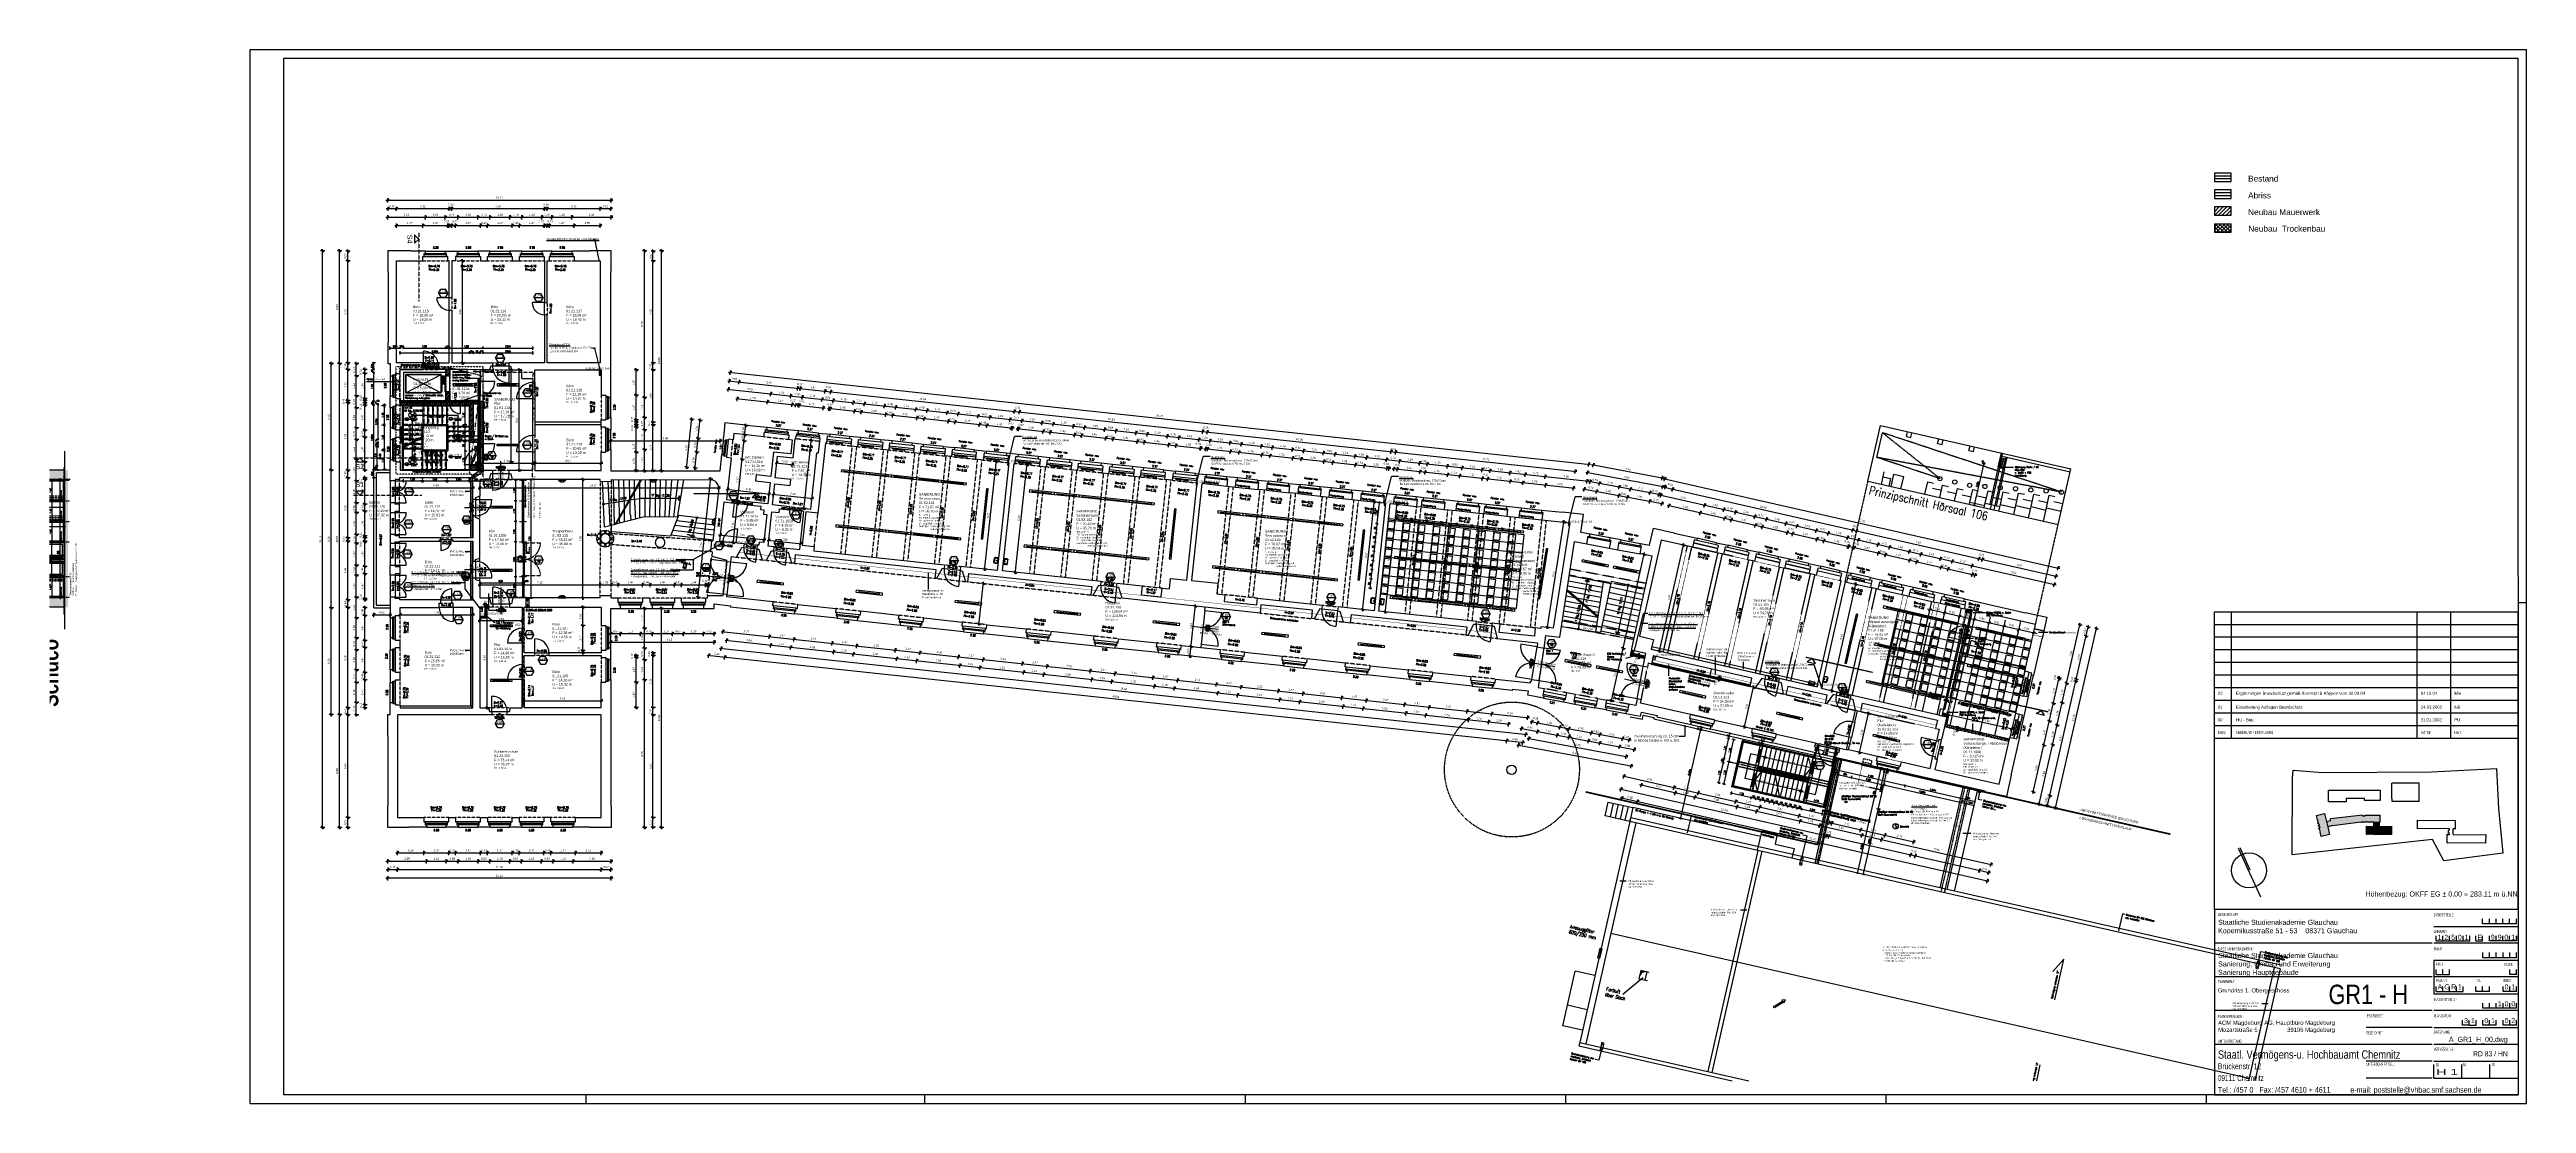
# Paper-space layout 'AFU-100' of a CAD drawing. Header units: metres. Extents: x -687 to 782, y 10 to 635.
# The model-space entities are those that its viewports show. They can reach past a viewport. Long polylines and large blocks are cut down to what shows.
import ezdxf
from ezdxf.enums import TextEntityAlignment as Align

# ---------------------------------------------------------------- set-up
doc = ezdxf.new("R2010")
doc.units = ezdxf.units.M
doc.header["$LTSCALE"] = 0.03
for name, pattern in [('AUSGEZOGEN', [0]), ('DASHED', [0]), ('DOT', [6, 0, -6]), ('G1', [0.18, 0.12, -0.06]), ('GESTRICHELT', [9, 6, -3]), ('GESTRICHELT2', [4.5, 3, -1.5]), ('STRICHLINIE', [19.05, 12.7, -6.35]), ('STRICHPUNKT', [24, 12, -6, 0, -6]), ('VERDECKT2', [0.1875, 0.125, -0.0625])]:
    doc.linetypes.add(name, pattern=pattern)
doc.layers.get('0').update_dxf_attribs({"linetype": 'CONTINUOUS'})
doc.layers.get('Defpoints').update_dxf_attribs({"linetype": 'CONTINUOUS'})
for name, color, linetype in [('0L__AB', 50, 'CONTINUOUS'), ('0L__AU_D', 80, 'CONTINUOUS'), ('0L__G', 13, 'CONTINUOUS'), ('0L__TEXT', 251, 'CONTINUOUS'), ('0S__SW_D', 252, 'CONTINUOUS'), ('1_Legende', 7, 'CONTINUOUS'), ('1_Plankopf', 7, 'CONTINUOUS'), ('1_PLANRAHMEN', 7, 'CONTINUOUS'), ('A_abriss', 44, '_ABBRUCH'), ('A_ACHSEN', 1, 'STRICHPUNKT'), ('A_ansicht', 9, 'DASHED'), ('A_ansicht_verdeckt', 8, 'STRICHLINIE'), ('A_aufzug', 3, 'CONTINUOUS'), ('A_bemaßung', 2, 'CONTINUOUS'), ('A_BRANDSCHUTZ', 10, 'CONTINUOUS'), ('A_Dach', 10, 'CONTINUOUS'), ('A_EINBAUTEN', 3, 'CONTINUOUS'), ('A_Elektro', 1, 'STRICHLINIE'), ('A_Fenster', 7, 'CONTINUOUS'), ('A_Gitterrost', 3, 'CONTINUOUS'), ('A_höhen', 3, 'CONTINUOUS'), ('A_MÖBEL', 1, 'CONTINUOUS'), ('A_NEU_BEMAßUNG', 2, 'CONTINUOUS'), ('A_NR_TÜR', 1, 'CONTINUOUS'), ('A_Poly', 255, 'CONTINUOUS'), ('A_räume', 5, 'CONTINUOUS'), ('A_schraffur', 10, 'CONTINUOUS'), ('A_Stahl', 5, 'CONTINUOUS'), ('A_TECHNOLOGIE', 7, 'CONTINUOUS'), ('A_text', 5, 'CONTINUOUS'), ('A_treppe', 3, 'CONTINUOUS'), ('A_TREPPE_NEU', 3, 'CONTINUOUS'), ('A_trockenbau', 2, 'CONTINUOUS'), ('A_Tuer_neu', 1, 'CONTINUOUS'), ('A_Tuernummern', 1, 'CONTINUOUS'), ('A_TXT-TUER', 1, 'CONTINUOUS'), ('A_türen', 9, 'CONTINUOUS'), ('A_verdeckt', 8, 'GESTRICHELT2'), ('A_wände', 4, 'CONTINUOUS'), ('A_WÄNDE_NEU', 6, 'CONTINUOUS'), ('CKBB0002', 4, 'CONTINUOUS'), ('CKMA0002', 2, 'CONTINUOUS'), ('E__DURCHBR', 2, 'CONTINUOUS'), ('E__LEUCHTEN', 6, 'AUSGEZOGEN'), ('E__VERSYS', 2, 'AUSGEZOGEN')]:
    doc.layers.add(name, color=color, linetype=linetype)
doc.layers.get('A_Poly').freeze()
doc.styles.add('ARIAL', font='ARIAL.TTF')
doc.styles.add('ARIAL-F', font='ARIALBD.TTF', dxfattribs={"width": 0.8, "height": 1.15})
doc.styles.add('arial-n', font='ARIALN.TTF')
doc.styles.add('BOLDSIMP_FNT', font='TXT', dxfattribs={"height": 1})
doc.styles.add('ISO9', font='iso8.shx', dxfattribs={"height": 0.12})
doc.styles.add('NORM', font='simplex.shx', dxfattribs={"width": 0.7, "bigfont": 'bigfont.shx'})
doc.styles.add('PITSIMP8', font='PITSIMP8.SHX')
doc.styles.add('ROMANS', font='romans.shx', dxfattribs={"width": 0.8})
doc.styles.add('S70', font='DIN.SHX', dxfattribs={"width": 0.8, "height": 0.1})
doc.styles.add('SIMPLEX', font='simplex.shx', dxfattribs={"width": 0.8, "height": 0.1})
doc.styles.add('SIMPLEXD', font='SIMPLEXD.shx', dxfattribs={"width": 0.8, "height": 0.12})
doc.styles.get("Standard").update_dxf_attribs({"font": 'txt', "height": 1})
doc.linetypes.add('_ABBRUCH', pattern='A,25,[101,cadkon.shx,S=3.5,R=0,X=0,Y=0],25', length=50)
doc.dimstyles.new('DIN', dxfattribs={"dimtxt": 0.03, "dimasz": 0.08, "dimexe": 0.05, "dimexo": 0.244839, "dimgap": 0.05, "dimtad": 1, "dimdec": 4, "dimrnd": 0.0025, "dimzin": 0, "dimdsep": 46, "dimtxsty": 'SIMPLEXD', "dimblk": 'DIMCROSS', "dimblk1": 'DIMCROSS', "dimblk2": 'DIMCROSS', "dimsah": 1, "dimcen": 2.5, "dimdle": 0.04, "dimclrd": 252, "dimclre": 252, "dimclrt": 252, "dimadec": 0, "dimazin": 0, "dimtfac": 1, "dimtdec": 4, "dimtix": 1, "dimtmove": 2, "dimatfit": 3, "dimldrblk": 'DIMCROSS', "dimfxl": 1, "dimtvp": 1, "dimtolj": 1, "dimtzin": 0, "dimarcsym": 0})
doc.dimstyles.get("Standard").update_dxf_attribs({"dimtxt": 0.1, "dimasz": 0.05, "dimexe": 0.1, "dimexo": 0.0625, "dimgap": 0.05, "dimtad": 1, "dimdec": 4, "dimzin": 0, "dimdsep": 46, "dimlunit": 3, "dimtxsty": 'SIMPLEX', "dimblk": 'DIMCROSS', "dimcen": 0.09, "dimdle": 0.025, "dimclrd": 1, "dimclre": 1, "dimclrt": 6, "dimadec": 0, "dimazin": 0, "dimtfac": 1, "dimtdec": 4, "dimtofl": 0, "dimtmove": 2, "dimatfit": 3, "dimldrblk": 'DIMCROSS', "dimfxl": 1, "dimtvp": 1, "dimtolj": 1, "dimtzin": 0, "dimarcsym": 0})

# ---------------------------------------------------------------- blocks, each defined once
blk = doc.blocks.new('A$C699961ED')
at = {"layer": '1_Plankopf', "linetype": 'Continuous', "insert": (1.6, 8.4), "char_height": 2.5, "width": 81.002, "attachment_point": 1}
blk.add_mtext('\\fArial|b0|i0|c0|p34;ACM Magdeburg AG, Hauptbüro Magdeburg\\PMozartstraße 5                  39106 Magdeburg', dxfattribs=at)
blk = doc.blocks.new('SLASH1')
at = {"layer": 'A_bemaßung', "color": 2, "linetype": 'Continuous'}
for p, q in [((0.07663, 0.07663), (-0.07319, -0.07319)), ((0, -0.14068), (0, 0.11466))]:
    blk.add_line(p, q, dxfattribs=at)
blk = doc.blocks.new('CA0300B2$')
at = {"color": 0, "linetype": 'AUSGEZOGEN'}
for p, q in [((0.17, 0), (-0.17, 0)), ((-0.17, 0), (-0.17, -0.03)), ((-0.17, 0), (-0.17, -0.2)), ((0.17, -0.03), (0.17, 0)), ((0.17, 0), (0.17, -0.2)), ((-0.17, -0.03), (-0.1, -0.03)), ((-0.17, -0.15), (-0.17, -0.03)), ((-0.17, -0.03), (0.17, -0.03)), ((-0.17, -0.15), (-0.17, -0.2)), ((-0.16, -0.24), (-0.17, -0.2)), ((-0.17, -0.2), (-0.17, -0.2)), ((-0.16, -0.24), (-0.12, -0.25)), ((-0.1, -0.03), (-0.15, -0.15)), ((-0.15, -0.17), (-0.15, -0.15)), ((-0.15, -0.2), (-0.15, -0.15)), ((-0.15, -0.17), (-0.15, -0.2)), ((-0.15, -0.2), (-0.12, -0.23)), ((-0.12, -0.23), (0.12, -0.23)), ((0.12, -0.25), (-0.12, -0.25)), ((-0.12, -0.25), (-0.12, -0.25)), ((-0.1, -0.03), (0.1, -0.03)), ((-0.01, -0.06), (-0.03, -0.08)), ((-0.01, -0.1), (-0.03, -0.08)), ((0.01, -0.06), (-0.01, -0.06)), ((0.01, -0.1), (-0.01, -0.1)), ((0.02, -0.08), (0.01, -0.06)), ((0.02, -0.08), (0.01, -0.1)), ((0.15, -0.15), (0.1, -0.03)), ((0.1, -0.03), (0.17, -0.03)), ((0.15, -0.03), (0.12, -0.03)), ((0.15, -0.2), (0.12, -0.23)), ((0.12, -0.25), (0.16, -0.24)), ((0.15, -0.17), (0.15, -0.15)), ((0.15, -0.2), (0.15, -0.15)), ((0.15, -0.17), (0.15, -0.2)), ((0.17, -0.2), (0.16, -0.24)), ((0.17, -0.03), (0.17, -0.15)), ((0.17, -0.15), (0.17, -0.2))]:
    blk.add_line(p, q, dxfattribs=at)
blk = doc.blocks.new('Aufzug')
at = {"layer": 'A_aufzug', "color": 1, "linetype": 'GESTRICHELT'}
for p, q in [((2.74, 0.24), (-0.24, 0.24)), ((-0.24, 0.24), (-0.24, -1.94)), ((2.74, 0.03), (2.74, 0.24))]:
    blk.add_line(p, q, dxfattribs=at)
at = {"layer": 'A_aufzug', "linetype": 'Continuous'}
for p, q in [((2.5, 0), (0, 0)), ((0, 0), (0, -1.7)), ((2.5, -1.7), (2.5, 0)), ((2.74, -1.94), (2.74, 0.03)), ((2.24, -0.12), (0.14, -0.12)), ((0.14, -0.12), (0.14, -1.22)), ((0.14, -1.22), (2.24, -1.22)), ((2.24, -1.22), (2.24, -0.12)), ((2.3, -0.23), (2.24, -0.23)), ((2.3, -0.68), (2.24, -0.68)), ((2.24, -0.68), (2.24, -1.13)), ((2.24, -1.13), (2.3, -1.13)), ((2.3, -0.23), (2.3, -0.68)), ((2.36, -0.23), (2.3, -0.23)), ((2.3, -1.13), (2.3, -0.68)), ((2.3, -0.68), (2.36, -0.68)), ((2.36, -0.68), (2.36, -0.23)), ((2.38, -0.23), (2.38, -0.68)), ((2.44, -0.23), (2.38, -0.23)), ((2.38, -0.68), (2.44, -0.68)), ((2.44, -0.68), (2.44, -0.23)), ((2.44, -0.23), (2.5, -0.23)), ((2.44, -0.68), (2.44, -1.13)), ((2.5, -0.68), (2.44, -0.68)), ((2.44, -1.13), (2.5, -1.13)), ((2.74, -0.23), (2.5, -0.23)), ((2.5, -1.13), (2.74, -1.13)), ((-0.24, -1.94), (2.74, -1.94)), ((0, -1.7), (2.5, -1.7))]:
    blk.add_line(p, q, dxfattribs=at)
blk = doc.blocks.new('DIMCROSS')
at = {"color": 0, "linetype": 'ByBlock'}
blk.add_line((-1, 0), (1, 0), dxfattribs=at)
at = {"linetype": 'ByBlock'}
blk.add_line((-0.707107, -0.707107), (0.707107, 0.707107), dxfattribs=at)
blk = doc.blocks.new('*D22')
at = {"layer": 'CKMA0002', "color": 1, "lineweight": -2}
for p, q in [((-1096.36, 292.18), (-1096.16, 292.18)), ((-1096.26, 285.2), (-1096.26, 292.13)), ((-1096.36, 285.15), (-1096.16, 285.15))]:
    blk.add_line(p, q, dxfattribs=at)
at = {"layer": 'Defpoints', "color": 0}
for p in [(-1097.63, 292.18), (-1096.26, 292.18), (-1097.63, 285.15)]:
    blk.add_point(p, dxfattribs=at)
at = {"layer": 'CKMA0002', "color": 1, "lineweight": -2, "xscale": 0.05, "yscale": 0.05, "zscale": 0.05}
for p, rotation in [((-1096.26, 292.18), 90), ((-1096.26, 285.15), 270)]:
    blk.add_blockref('DIMCROSS', p, dxfattribs=dict(at, rotation=rotation))
at = {"layer": 'CKMA0002', "color": 3, "insert": (-1096.36, 288.66), "char_height": 0.1, "attachment_point": 5, "rotation": 90, "style": 'SIMPLEX'}
blk.add_mtext('\\A1;7.03{\\A1\\H0.7x\\S;}', dxfattribs=at)
blk = doc.blocks.new('*D73')
at = {"layer": 'CKMA0002', "color": 1, "lineweight": -2}
for p, q in [((-1028.08, 272.12), (-1026.87, 277.45)), ((-1026.96, 277.52), (-1026.76, 277.48)), ((-1028.19, 272.1), (-1027.99, 272.05))]:
    blk.add_line(p, q, dxfattribs=at)
at = {"layer": 'Defpoints', "color": 0}
for p in [(-1027.46, 277.64), (-1026.86, 277.5), (-1028.69, 272.21)]:
    blk.add_point(p, dxfattribs=at)
at = {"layer": 'CKMA0002', "color": 1, "lineweight": -2, "xscale": 0.05, "yscale": 0.05, "zscale": 0.05}
for p, rotation in [((-1026.86, 277.5), 77.21986307809387), ((-1028.09, 272.08), 257.2198630780938)]:
    blk.add_blockref('DIMCROSS', p, dxfattribs=dict(at, rotation=rotation))
at = {"layer": 'CKMA0002', "color": 3, "insert": (-1027.57, 274.81), "char_height": 0.1, "attachment_point": 5, "rotation": 77.2199, "style": 'SIMPLEX'}
blk.add_mtext('\\A1;5.56{\\A1\\H0.7x\\S25;}', dxfattribs=at)
blk = doc.blocks.new('*D74')
at = {"layer": 'CKMA0002', "color": 1, "lineweight": -2}
for p, q in [((-1019.93, 276.27), (-1019.97, 276.07)), ((-1019.9, 276.16), (-1019.01, 275.96)), ((-1018.94, 276.05), (-1018.99, 275.85))]:
    blk.add_line(p, q, dxfattribs=at)
at = {"layer": 'Defpoints', "color": 0}
for p in [(-1019.89, 276.45), (-1018.9, 276.22), (-1018.97, 275.95)]:
    blk.add_point(p, dxfattribs=at)
at = {"layer": 'CKMA0002', "color": 1, "lineweight": -2, "xscale": 0.05, "yscale": 0.05, "zscale": 0.05}
for p, rotation in [((-1019.95, 276.17), 167.2201868080572), ((-1018.97, 275.95), 347.2201868080572)]:
    blk.add_blockref('DIMCROSS', p, dxfattribs=dict(at, rotation=rotation))
at = {"layer": 'CKMA0002', "color": 6, "insert": (-1019.44, 276.16), "char_height": 0.1, "attachment_point": 5, "rotation": 347.2202, "style": 'SIMPLEX'}
blk.add_mtext('\\A1;1.01{\\A1\\H0.7x\\S;}', dxfattribs=at)
blk = doc.blocks.new('*D95')
at = {"layer": 'CKMA0002', "color": 1, "linetype": 'Continuous', "lineweight": -2}
for p, q in [((-1097.12, 286.41), (-1097.27, 286.41)), ((-1097.07, 285.19), (-1097.27, 285.19)), ((-1097.17, 285.24), (-1097.17, 286.36))]:
    blk.add_line(p, q, dxfattribs=at)
at = {"layer": 'Defpoints', "color": 0, "linetype": 'Continuous'}
for p in [(-1097.17, 286.41), (-1096.52, 286.41), (-1096.47, 285.19)]:
    blk.add_point(p, dxfattribs=at)
at = {"layer": 'CKMA0002', "color": 1, "linetype": 'Continuous', "lineweight": -2, "xscale": 0.05, "yscale": 0.05, "zscale": 0.05}
for p, rotation in [((-1097.17, 286.41), 90), ((-1097.17, 285.19), 270)]:
    blk.add_blockref('DIMCROSS', p, dxfattribs=dict(at, rotation=rotation))
at = {"layer": 'CKMA0002', "color": 3, "linetype": 'Continuous', "insert": (-1097.27, 285.8), "char_height": 0.1, "attachment_point": 5, "rotation": 90, "style": 'SIMPLEX'}
blk.add_mtext('\\A1;1.22{\\A1\\H0.7x\\S25;}', dxfattribs=at)
blk = doc.blocks.new('*D96')
at = {"layer": 'CKMA0002', "color": 1, "linetype": 'Continuous', "lineweight": -2}
for p, q in [((-1097.12, 288.47), (-1097.27, 288.47)), ((-1097.17, 286.46), (-1097.17, 288.42))]:
    blk.add_line(p, q, dxfattribs=at)
at = {"layer": 'Defpoints', "color": 0, "linetype": 'Continuous'}
for p in [(-1097.17, 288.47), (-1096.52, 288.47), (-1096.52, 286.41)]:
    blk.add_point(p, dxfattribs=at)
at = {"layer": 'CKMA0002', "color": 1, "linetype": 'Continuous', "lineweight": -2, "xscale": 0.05, "yscale": 0.05, "zscale": 0.05}
for p, rotation in [((-1097.17, 288.47), 90), ((-1097.17, 286.41), 270)]:
    blk.add_blockref('DIMCROSS', p, dxfattribs=dict(at, rotation=rotation))
at = {"layer": 'CKMA0002', "color": 3, "linetype": 'Continuous', "insert": (-1097.27, 287.44), "char_height": 0.1, "attachment_point": 5, "rotation": 90, "style": 'SIMPLEX'}
blk.add_mtext('\\A1;2.06{\\A1\\H0.7x\\S;}', dxfattribs=at)
blk = doc.blocks.new('*D97')
at = {"layer": 'CKMA0002', "color": 1, "linetype": 'Continuous', "lineweight": -2}
for p, q in [((-1097.12, 289.69), (-1097.27, 289.69)), ((-1097.17, 288.52), (-1097.17, 289.64))]:
    blk.add_line(p, q, dxfattribs=at)
at = {"layer": 'Defpoints', "color": 0, "linetype": 'Continuous'}
for p in [(-1097.17, 289.69), (-1096.52, 289.69), (-1096.52, 288.47)]:
    blk.add_point(p, dxfattribs=at)
at = {"layer": 'CKMA0002', "color": 1, "linetype": 'Continuous', "lineweight": -2, "xscale": 0.05, "yscale": 0.05, "zscale": 0.05}
for p, rotation in [((-1097.17, 289.69), 90), ((-1097.17, 288.47), 270)]:
    blk.add_blockref('DIMCROSS', p, dxfattribs=dict(at, rotation=rotation))
at = {"layer": 'CKMA0002', "color": 3, "linetype": 'Continuous', "insert": (-1097.27, 289.08), "char_height": 0.1, "attachment_point": 5, "rotation": 90, "style": 'SIMPLEX'}
blk.add_mtext('\\A1;1.22{\\A1\\H0.7x\\S;}', dxfattribs=at)
blk = doc.blocks.new('*D98')
at = {"layer": 'CKMA0002', "color": 1, "linetype": 'Continuous', "lineweight": -2}
for p, q in [((-1097.12, 290.91), (-1097.27, 290.91)), ((-1097.17, 289.74), (-1097.17, 290.86))]:
    blk.add_line(p, q, dxfattribs=at)
at = {"layer": 'Defpoints', "color": 0, "linetype": 'Continuous'}
for p in [(-1097.17, 290.91), (-1096.52, 290.91), (-1096.52, 289.69)]:
    blk.add_point(p, dxfattribs=at)
at = {"layer": 'CKMA0002', "color": 1, "linetype": 'Continuous', "lineweight": -2, "xscale": 0.05, "yscale": 0.05, "zscale": 0.05}
for p, rotation in [((-1097.17, 290.91), 90), ((-1097.17, 289.69), 270)]:
    blk.add_blockref('DIMCROSS', p, dxfattribs=dict(at, rotation=rotation))
at = {"layer": 'CKMA0002', "color": 3, "linetype": 'Continuous', "insert": (-1097.27, 290.3), "char_height": 0.1, "attachment_point": 5, "rotation": 90, "style": 'SIMPLEX'}
blk.add_mtext('\\A1;1.22{\\A1\\H0.7x\\S;}', dxfattribs=at)
blk = doc.blocks.new('*D99')
at = {"layer": 'CKMA0002', "color": 1, "linetype": 'Continuous', "lineweight": -2}
for p, q in [((-1097.07, 292.13), (-1097.27, 292.13)), ((-1097.17, 290.96), (-1097.17, 292.08))]:
    blk.add_line(p, q, dxfattribs=at)
at = {"layer": 'Defpoints', "color": 0, "linetype": 'Continuous'}
for p in [(-1097.17, 292.13), (-1096.52, 292.13), (-1096.52, 290.91)]:
    blk.add_point(p, dxfattribs=at)
at = {"layer": 'CKMA0002', "color": 1, "linetype": 'Continuous', "lineweight": -2, "xscale": 0.05, "yscale": 0.05, "zscale": 0.05}
for p, rotation in [((-1097.17, 292.13), 90), ((-1097.17, 290.91), 270)]:
    blk.add_blockref('DIMCROSS', p, dxfattribs=dict(at, rotation=rotation))
at = {"layer": 'CKMA0002', "color": 3, "linetype": 'Continuous', "insert": (-1097.27, 291.52), "char_height": 0.1, "attachment_point": 5, "rotation": 90, "style": 'SIMPLEX'}
blk.add_mtext('\\A1;1.22{\\A1\\H0.7x\\S;}', dxfattribs=at)
blk = doc.blocks.new('*D100')
at = {"layer": 'CKMA0002', "color": 1, "lineweight": -2}
for p, q in [((-1099.31, 286.15), (-1099.31, 285.95)), ((-1099.26, 286.05), (-1096.85, 286.05)), ((-1096.8, 286.1), (-1096.8, 285.95))]:
    blk.add_line(p, q, dxfattribs=at)
at = {"layer": 'Defpoints', "color": 0}
for p in [(-1099.31, 288.49), (-1096.8, 288.44), (-1096.8, 286.05)]:
    blk.add_point(p, dxfattribs=at)
at = {"layer": 'CKMA0002', "color": 1, "lineweight": -2, "xscale": 0.05, "yscale": 0.05, "zscale": 0.05, "rotation": 180}
blk.add_blockref('DIMCROSS', (-1099.31, 286.05), dxfattribs=at)
at = {"layer": 'CKMA0002', "color": 1, "lineweight": -2, "xscale": 0.05, "yscale": 0.05, "zscale": 0.05}
blk.add_blockref('DIMCROSS', (-1096.8, 286.05), dxfattribs=at)
at = {"layer": 'CKMA0002', "color": 3, "insert": (-1098.06, 286.15), "char_height": 0.1, "attachment_point": 5, "style": 'SIMPLEX'}
blk.add_mtext('\\A1;2.51{\\A1\\H0.7x\\S;}', dxfattribs=at)
blk = doc.blocks.new('*D101')
at = {"layer": 'CKMA0002', "color": 1, "lineweight": -2}
for p, q in [((-1096.8, 286.05), (-1096.8, 286.05)), ((-1096.8, 286.05), (-1096.8, 286.05)), ((-1096.68, 286.15), (-1096.68, 285.95))]:
    blk.add_line(p, q, dxfattribs=at)
at = {"layer": 'Defpoints', "color": 0}
for p in [(-1096.8, 288.44), (-1096.68, 288.44), (-1096.68, 286.05)]:
    blk.add_point(p, dxfattribs=at)
at = {"layer": 'CKMA0002', "color": 1, "lineweight": -2, "xscale": 0.05, "yscale": 0.05, "zscale": 0.05}
blk.add_blockref('DIMCROSS', (-1096.8, 286.05), dxfattribs=at)
at = {"layer": 'CKMA0002', "color": 1, "lineweight": -2, "xscale": 0.05, "yscale": 0.05, "zscale": 0.05, "rotation": 180}
blk.add_blockref('DIMCROSS', (-1096.68, 286.05), dxfattribs=at)
at = {"layer": 'CKMA0002', "color": 3, "insert": (-1096.54, 286.15), "char_height": 0.1, "attachment_point": 5, "style": 'SIMPLEX'}
blk.add_mtext('\\A1;12{\\A1\\H0.7x\\S5;}', dxfattribs=at)
blk = doc.blocks.new('*D102')
at = {"layer": 'CKMA0002', "color": 1, "linetype": 'Continuous', "lineweight": -2}
for p, q in [((-1123.61, 292.18), (-1124.26, 292.18)), ((-1124.21, 285.23), (-1124.21, 292.1)), ((-1123.94, 285.15), (-1124.26, 285.15))]:
    blk.add_line(p, q, dxfattribs=at)
at = {"layer": 'Defpoints', "color": 0, "linetype": 'Continuous'}
for p in [(-1124.21, 292.18), (-1123.61, 292.18), (-1123.94, 285.15)]:
    blk.add_point(p, dxfattribs=at)
at = {"layer": 'CKMA0002', "color": 1, "linetype": 'Continuous', "lineweight": -2, "xscale": 0.08, "yscale": 0.08, "zscale": 0.08}
for p, rotation in [((-1124.21, 292.18), 90), ((-1124.21, 285.15), 270)]:
    blk.add_blockref('DIMCROSS', p, dxfattribs=dict(at, rotation=rotation))
at = {"layer": 'CKMA0002', "color": 6, "linetype": 'Continuous', "insert": (-1124.32, 287.79), "char_height": 0.12, "attachment_point": 5, "rotation": 90, "style": 'SIMPLEXD'}
blk.add_mtext('\\A1;7.09{\\A1\\H0.7x\\S;}', dxfattribs=at)
blk = doc.blocks.new('*D103')
at = {"layer": 'CKMA0002', "color": 1, "linetype": 'Continuous', "lineweight": -2}
for p, q in [((-1124.6, 292.13), (-1124.8, 292.13)), ((-1124.65, 290.91), (-1124.8, 290.91)), ((-1124.7, 292.08), (-1124.7, 290.96))]:
    blk.add_line(p, q, dxfattribs=at)
at = {"layer": 'Defpoints', "color": 0, "linetype": 'Continuous'}
for p in [(-1124.7, 290.91), (-1123.64, 290.91), (-1123.59, 292.13)]:
    blk.add_point(p, dxfattribs=at)
at = {"layer": 'CKMA0002', "color": 1, "linetype": 'Continuous', "lineweight": -2, "xscale": 0.05, "yscale": 0.05, "zscale": 0.05}
for p, rotation in [((-1124.7, 292.13), 90), ((-1124.7, 290.91), 270)]:
    blk.add_blockref('DIMCROSS', p, dxfattribs=dict(at, rotation=rotation))
at = {"layer": 'CKMA0002', "color": 6, "linetype": 'Continuous', "insert": (-1124.8, 291.52), "char_height": 0.1, "attachment_point": 5, "rotation": 90, "style": 'SIMPLEX'}
blk.add_mtext('\\A1;1.22{\\A1\\H0.7x\\S;}', dxfattribs=at)
blk = doc.blocks.new('*D104')
at = {"layer": 'CKMA0002', "color": 1, "linetype": 'Continuous', "lineweight": -2}
for p, q in [((-1124.7, 290.86), (-1124.7, 289.74)), ((-1124.75, 289.69), (-1124.6, 289.69))]:
    blk.add_line(p, q, dxfattribs=at)
at = {"layer": 'Defpoints', "color": 0, "linetype": 'Continuous'}
for p in [(-1123.64, 290.91), (-1125.25, 289.69), (-1124.7, 289.69)]:
    blk.add_point(p, dxfattribs=at)
at = {"layer": 'CKMA0002', "color": 1, "linetype": 'Continuous', "lineweight": -2, "xscale": 0.05, "yscale": 0.05, "zscale": 0.05}
for p, rotation in [((-1124.7, 290.91), 90), ((-1124.7, 289.69), 270)]:
    blk.add_blockref('DIMCROSS', p, dxfattribs=dict(at, rotation=rotation))
at = {"layer": 'CKMA0002', "color": 6, "linetype": 'Continuous', "insert": (-1124.8, 290.3), "char_height": 0.1, "attachment_point": 5, "rotation": 90, "style": 'SIMPLEX'}
blk.add_mtext('\\A1;1.22{\\A1\\H0.7x\\S;}', dxfattribs=at)
blk = doc.blocks.new('*D105')
at = {"layer": 'CKMA0002', "color": 1, "linetype": 'Continuous', "lineweight": -2}
for p, q in [((-1124.7, 289.64), (-1124.7, 288.52)), ((-1124.65, 288.47), (-1124.8, 288.47))]:
    blk.add_line(p, q, dxfattribs=at)
at = {"layer": 'Defpoints', "color": 0, "linetype": 'Continuous'}
for p in [(-1125.25, 289.69), (-1124.7, 288.47), (-1123.64, 288.47)]:
    blk.add_point(p, dxfattribs=at)
at = {"layer": 'CKMA0002', "color": 1, "linetype": 'Continuous', "lineweight": -2, "xscale": 0.05, "yscale": 0.05, "zscale": 0.05}
for p, rotation in [((-1124.7, 289.69), 90), ((-1124.7, 288.47), 270)]:
    blk.add_blockref('DIMCROSS', p, dxfattribs=dict(at, rotation=rotation))
at = {"layer": 'CKMA0002', "color": 6, "linetype": 'Continuous', "insert": (-1124.8, 289.08), "char_height": 0.1, "attachment_point": 5, "rotation": 90, "style": 'SIMPLEX'}
blk.add_mtext('\\A1;1.22{\\A1\\H0.7x\\S;}', dxfattribs=at)
blk = doc.blocks.new('*D106')
at = {"layer": 'CKMA0002', "color": 1, "linetype": 'Continuous', "lineweight": -2}
for p, q in [((-1124.6, 285.19), (-1124.8, 285.19)), ((-1124.7, 286.36), (-1124.7, 285.24))]:
    blk.add_line(p, q, dxfattribs=at)
at = {"layer": 'Defpoints', "color": 0, "linetype": 'Continuous'}
for p in [(-1124.7, 285.19), (-1123.64, 286.41), (-1123.64, 285.19)]:
    blk.add_point(p, dxfattribs=at)
at = {"layer": 'CKMA0002', "color": 1, "linetype": 'Continuous', "lineweight": -2, "xscale": 0.05, "yscale": 0.05, "zscale": 0.05}
for p, rotation in [((-1124.7, 286.41), 90), ((-1124.7, 285.19), 270)]:
    blk.add_blockref('DIMCROSS', p, dxfattribs=dict(at, rotation=rotation))
at = {"layer": 'CKMA0002', "color": 6, "linetype": 'Continuous', "insert": (-1124.8, 285.8), "char_height": 0.1, "attachment_point": 5, "rotation": 90, "style": 'SIMPLEX'}
blk.add_mtext('\\A1;1.22{\\A1\\H0.7x\\S13;}', dxfattribs=at)
blk = doc.blocks.new('*D107')
at = {"layer": 'CKMA0002', "color": 1, "lineweight": -2}
for p, q in [((-1124.6, 288.47), (-1124.8, 288.47)), ((-1124.7, 286.46), (-1124.7, 288.42)), ((-1124.6, 286.41), (-1124.8, 286.41))]:
    blk.add_line(p, q, dxfattribs=at)
at = {"layer": 'Defpoints', "color": 0}
for p in [(-1124.7, 288.47), (-1123.64, 288.47), (-1123.64, 286.41)]:
    blk.add_point(p, dxfattribs=at)
at = {"layer": 'CKMA0002', "color": 1, "lineweight": -2, "xscale": 0.05, "yscale": 0.05, "zscale": 0.05}
for p, rotation in [((-1124.7, 288.47), 90), ((-1124.7, 286.41), 270)]:
    blk.add_blockref('DIMCROSS', p, dxfattribs=dict(at, rotation=rotation))
at = {"layer": 'CKMA0002', "color": 6, "insert": (-1124.8, 287.44), "char_height": 0.1, "attachment_point": 5, "rotation": 90, "style": 'SIMPLEX'}
blk.add_mtext('\\A1;2.06{\\A1\\H0.7x\\S;}', dxfattribs=at)
blk = doc.blocks.new('*D109')
at = {"layer": 'CKMA0002', "color": 1, "lineweight": -2}
for p, q in [((-1126.44, 290.53), (-1124.04, 290.53)), ((-1123.99, 290.63), (-1123.99, 290.43))]:
    blk.add_line(p, q, dxfattribs=at)
at = {"layer": 'Defpoints', "color": 0}
for p in [(-1126.49, 290.91), (-1123.99, 290.91), (-1123.99, 290.53)]:
    blk.add_point(p, dxfattribs=at)
at = {"layer": 'CKMA0002', "color": 1, "lineweight": -2, "xscale": 0.05, "yscale": 0.05, "zscale": 0.05, "rotation": 180}
blk.add_blockref('DIMCROSS', (-1126.49, 290.53), dxfattribs=at)
at = {"layer": 'CKMA0002', "color": 1, "lineweight": -2, "xscale": 0.05, "yscale": 0.05, "zscale": 0.05}
blk.add_blockref('DIMCROSS', (-1123.99, 290.53), dxfattribs=at)
at = {"layer": 'CKMA0002', "color": 6, "insert": (-1125.24, 290.63), "char_height": 0.1, "attachment_point": 5, "style": 'SIMPLEX'}
blk.add_mtext('\\A1;2.50{\\A1\\H0.7x\\S;}', dxfattribs=at)
blk = doc.blocks.new('*D110')
at = {"layer": 'CKMA0002', "color": 1, "lineweight": -2}
for p, q in [((-1127.21, 289.48), (-1127.21, 289.28)), ((-1123.94, 289.48), (-1123.94, 289.28)), ((-1127.16, 289.38), (-1123.99, 289.38))]:
    blk.add_line(p, q, dxfattribs=at)
at = {"layer": 'Defpoints', "color": 0}
for p in [(-1127.21, 289.65), (-1123.94, 289.65), (-1123.94, 289.38)]:
    blk.add_point(p, dxfattribs=at)
at = {"layer": 'CKMA0002', "color": 1, "lineweight": -2, "xscale": 0.05, "yscale": 0.05, "zscale": 0.05, "rotation": 180}
blk.add_blockref('DIMCROSS', (-1127.21, 289.38), dxfattribs=at)
at = {"layer": 'CKMA0002', "color": 1, "lineweight": -2, "xscale": 0.05, "yscale": 0.05, "zscale": 0.05}
blk.add_blockref('DIMCROSS', (-1123.94, 289.38), dxfattribs=at)
at = {"layer": 'CKMA0002', "color": 6, "insert": (-1125.58, 289.48), "char_height": 0.1, "attachment_point": 5, "style": 'SIMPLEX'}
blk.add_mtext('\\A1;3.27{\\A1\\H0.7x\\S;}', dxfattribs=at)
blk = doc.blocks.new('*D114')
at = {"layer": 'CKMA0002', "color": 1, "lineweight": -2}
for p, q in [((-1104.64, 299.87), (-1104.64, 300.07)), ((-1104.59, 299.97), (-1104.09, 299.97)), ((-1104.04, 299.92), (-1104.04, 300.07))]:
    blk.add_line(p, q, dxfattribs=at)
at = {"layer": 'Defpoints', "color": 0}
for p in [(-1104.04, 299.97), (-1104.64, 298.66), (-1104.04, 298.71)]:
    blk.add_point(p, dxfattribs=at)
at = {"layer": 'CKMA0002', "color": 1, "lineweight": -2, "xscale": 0.05, "yscale": 0.05, "zscale": 0.05, "rotation": 180}
blk.add_blockref('DIMCROSS', (-1104.64, 299.97), dxfattribs=at)
at = {"layer": 'CKMA0002', "color": 1, "lineweight": -2, "xscale": 0.05, "yscale": 0.05, "zscale": 0.05}
blk.add_blockref('DIMCROSS', (-1104.04, 299.97), dxfattribs=at)
at = {"layer": 'CKMA0002', "color": 3, "insert": (-1104.34, 300.07), "char_height": 0.1, "attachment_point": 5, "style": 'SIMPLEX'}
blk.add_mtext('\\A1;59{\\A1\\H0.7x\\S75;}', dxfattribs=at)
blk = doc.blocks.new('*D115')
at = {"layer": 'CKMA0002', "color": 1, "lineweight": -2}
for p, q in [((-1104.09, 299.97), (-1104.14, 299.97)), ((-1103.84, 299.92), (-1103.84, 300.07)), ((-1103.79, 299.97), (-1103.74, 299.97))]:
    blk.add_line(p, q, dxfattribs=at)
at = {"layer": 'Defpoints', "color": 0}
for p in [(-1103.84, 299.97), (-1104.04, 298.71), (-1103.84, 298.53)]:
    blk.add_point(p, dxfattribs=at)
at = {"layer": 'CKMA0002', "color": 1, "lineweight": -2, "xscale": 0.05, "yscale": 0.05, "zscale": 0.05}
blk.add_blockref('DIMCROSS', (-1104.04, 299.97), dxfattribs=at)
at = {"layer": 'CKMA0002', "color": 1, "lineweight": -2, "xscale": 0.05, "yscale": 0.05, "zscale": 0.05, "rotation": 180}
blk.add_blockref('DIMCROSS', (-1103.84, 299.97), dxfattribs=at)
at = {"layer": 'CKMA0002', "color": 3, "insert": (-1103.94, 300.07), "char_height": 0.1, "attachment_point": 5, "style": 'SIMPLEX'}
blk.add_mtext('\\A1;20{\\A1\\H0.7x\\S25;}', dxfattribs=at)
blk = doc.blocks.new('*D116')
at = {"layer": 'CKMA0002', "color": 1, "lineweight": -2}
for p, q in [((-1103.79, 299.97), (-1101.39, 299.97)), ((-1101.34, 299.92), (-1101.34, 300.07))]:
    blk.add_line(p, q, dxfattribs=at)
at = {"layer": 'Defpoints', "color": 0}
for p in [(-1101.34, 299.97), (-1103.84, 298.53), (-1101.34, 298.51)]:
    blk.add_point(p, dxfattribs=at)
at = {"layer": 'CKMA0002', "color": 1, "lineweight": -2, "xscale": 0.05, "yscale": 0.05, "zscale": 0.05, "rotation": 180}
blk.add_blockref('DIMCROSS', (-1103.84, 299.97), dxfattribs=at)
at = {"layer": 'CKMA0002', "color": 1, "lineweight": -2, "xscale": 0.05, "yscale": 0.05, "zscale": 0.05}
blk.add_blockref('DIMCROSS', (-1101.34, 299.97), dxfattribs=at)
at = {"layer": 'CKMA0002', "color": 3, "insert": (-1102.59, 300.07), "char_height": 0.1, "attachment_point": 5, "style": 'SIMPLEX'}
blk.add_mtext('\\A1;2.50{\\A1\\H0.7x\\S;}', dxfattribs=at)
blk = doc.blocks.new('*D117')
at = {"layer": 'CKMA0002', "color": 1, "lineweight": -2}
for p, q in [((-1101.29, 299.97), (-1101.15, 299.97)), ((-1101.1, 299.92), (-1101.1, 300.07))]:
    blk.add_line(p, q, dxfattribs=at)
at = {"layer": 'Defpoints', "color": 0}
for p in [(-1101.1, 299.97), (-1101.34, 298.51), (-1101.1, 298.51)]:
    blk.add_point(p, dxfattribs=at)
at = {"layer": 'CKMA0002', "color": 1, "lineweight": -2, "xscale": 0.05, "yscale": 0.05, "zscale": 0.05, "rotation": 180}
blk.add_blockref('DIMCROSS', (-1101.34, 299.97), dxfattribs=at)
at = {"layer": 'CKMA0002', "color": 1, "lineweight": -2, "xscale": 0.05, "yscale": 0.05, "zscale": 0.05}
blk.add_blockref('DIMCROSS', (-1101.1, 299.97), dxfattribs=at)
at = {"layer": 'CKMA0002', "color": 3, "insert": (-1101.22, 300.07), "char_height": 0.1, "attachment_point": 5, "style": 'SIMPLEX'}
blk.add_mtext('\\A1;24{\\A1\\H0.7x\\S;}', dxfattribs=at)
blk = doc.blocks.new('*D118')
at = {"layer": 'CKMA0002', "color": 1, "lineweight": -2}
for p, q in [((-1101.05, 299.97), (-1099.17, 299.97)), ((-1099.12, 299.92), (-1099.12, 300.07))]:
    blk.add_line(p, q, dxfattribs=at)
at = {"layer": 'Defpoints', "color": 0}
for p in [(-1099.12, 299.97), (-1101.1, 298.51), (-1099.12, 296.83)]:
    blk.add_point(p, dxfattribs=at)
at = {"layer": 'CKMA0002', "color": 1, "lineweight": -2, "xscale": 0.05, "yscale": 0.05, "zscale": 0.05, "rotation": 180}
blk.add_blockref('DIMCROSS', (-1101.1, 299.97), dxfattribs=at)
at = {"layer": 'CKMA0002', "color": 1, "lineweight": -2, "xscale": 0.05, "yscale": 0.05, "zscale": 0.05}
blk.add_blockref('DIMCROSS', (-1099.12, 299.97), dxfattribs=at)
at = {"layer": 'CKMA0002', "color": 3, "insert": (-1100.11, 300.07), "char_height": 0.1, "attachment_point": 5, "style": 'SIMPLEX'}
blk.add_mtext('\\A1;1.98{\\A1\\H0.7x\\S;}', dxfattribs=at)
blk = doc.blocks.new('*D119')
at = {"layer": 'CKMA0002', "color": 1, "lineweight": -2}
for p, q in [((-1099.07, 299.97), (-1096.22, 299.97)), ((-1096.17, 299.87), (-1096.17, 300.07))]:
    blk.add_line(p, q, dxfattribs=at)
at = {"layer": 'Defpoints', "color": 0}
for p in [(-1096.17, 299.97), (-1099.12, 296.83), (-1096.17, 297.94)]:
    blk.add_point(p, dxfattribs=at)
at = {"layer": 'CKMA0002', "color": 1, "lineweight": -2, "xscale": 0.05, "yscale": 0.05, "zscale": 0.05, "rotation": 180}
blk.add_blockref('DIMCROSS', (-1099.12, 299.97), dxfattribs=at)
at = {"layer": 'CKMA0002', "color": 1, "lineweight": -2, "xscale": 0.05, "yscale": 0.05, "zscale": 0.05}
blk.add_blockref('DIMCROSS', (-1096.17, 299.97), dxfattribs=at)
at = {"layer": 'CKMA0002', "color": 3, "insert": (-1097.64, 300.07), "char_height": 0.1, "attachment_point": 5, "style": 'SIMPLEX'}
blk.add_mtext('\\A1;2.94{\\A1\\H0.7x\\S5;}', dxfattribs=at)
blk = doc.blocks.new('*D120')
at = {"layer": 'CKMA0002', "color": 1, "lineweight": -2}
for p, q in [((-1104.04, 299.58), (-1104.04, 299.78)), ((-1103.99, 299.68), (-1099.98, 299.68)), ((-1099.93, 299.63), (-1099.93, 299.78))]:
    blk.add_line(p, q, dxfattribs=at)
at = {"layer": 'Defpoints', "color": 0}
for p in [(-1099.93, 299.68), (-1104.04, 295.38), (-1099.93, 295.43)]:
    blk.add_point(p, dxfattribs=at)
at = {"layer": 'CKMA0002', "color": 1, "lineweight": -2, "xscale": 0.05, "yscale": 0.05, "zscale": 0.05, "rotation": 180}
blk.add_blockref('DIMCROSS', (-1104.04, 299.68), dxfattribs=at)
at = {"layer": 'CKMA0002', "color": 1, "lineweight": -2, "xscale": 0.05, "yscale": 0.05, "zscale": 0.05}
blk.add_blockref('DIMCROSS', (-1099.93, 299.68), dxfattribs=at)
at = {"layer": 'CKMA0002', "color": 3, "insert": (-1101.99, 299.78), "char_height": 0.1, "attachment_point": 5, "style": 'SIMPLEX'}
blk.add_mtext('\\A1;4.10{\\A1\\H0.7x\\S75;}', dxfattribs=at)
blk = doc.blocks.new('*D121')
at = {"layer": 'CKMA0002', "color": 1, "lineweight": -2}
for p, q in [((-1099.88, 299.68), (-1099.74, 299.68)), ((-1099.69, 299.63), (-1099.69, 299.78))]:
    blk.add_line(p, q, dxfattribs=at)
at = {"layer": 'Defpoints', "color": 0}
for p in [(-1099.69, 299.68), (-1099.93, 295.43), (-1099.69, 295.43)]:
    blk.add_point(p, dxfattribs=at)
at = {"layer": 'CKMA0002', "color": 1, "lineweight": -2, "xscale": 0.05, "yscale": 0.05, "zscale": 0.05, "rotation": 180}
blk.add_blockref('DIMCROSS', (-1099.93, 299.68), dxfattribs=at)
at = {"layer": 'CKMA0002', "color": 1, "lineweight": -2, "xscale": 0.05, "yscale": 0.05, "zscale": 0.05}
blk.add_blockref('DIMCROSS', (-1099.69, 299.68), dxfattribs=at)
at = {"layer": 'CKMA0002', "color": 3, "insert": (-1099.81, 299.78), "char_height": 0.1, "attachment_point": 5, "style": 'SIMPLEX'}
blk.add_mtext('\\A1;24{\\A1\\H0.7x\\S;}', dxfattribs=at)
blk = doc.blocks.new('*D122')
at = {"layer": 'CKMA0002', "color": 1, "lineweight": -2}
for p, q in [((-1099.64, 299.68), (-1099.34, 299.68)), ((-1099.29, 299.63), (-1099.29, 299.78))]:
    blk.add_line(p, q, dxfattribs=at)
at = {"layer": 'Defpoints', "color": 0}
for p in [(-1099.29, 299.68), (-1099.69, 295.43), (-1099.29, 295.43)]:
    blk.add_point(p, dxfattribs=at)
at = {"layer": 'CKMA0002', "color": 1, "lineweight": -2, "xscale": 0.05, "yscale": 0.05, "zscale": 0.05, "rotation": 180}
blk.add_blockref('DIMCROSS', (-1099.69, 299.68), dxfattribs=at)
at = {"layer": 'CKMA0002', "color": 1, "lineweight": -2, "xscale": 0.05, "yscale": 0.05, "zscale": 0.05}
blk.add_blockref('DIMCROSS', (-1099.29, 299.68), dxfattribs=at)
at = {"layer": 'CKMA0002', "color": 3, "insert": (-1099.49, 299.78), "char_height": 0.1, "attachment_point": 5, "style": 'SIMPLEX'}
blk.add_mtext('\\A1;40{\\A1\\H0.7x\\S;}', dxfattribs=at)
blk = doc.blocks.new('*D123')
at = {"layer": 'CKMA0002', "color": 1, "lineweight": -2}
for p, q in [((-1099.34, 299.68), (-1099.39, 299.68)), ((-1099.12, 299.63), (-1099.12, 299.78)), ((-1099.07, 299.68), (-1099.02, 299.68))]:
    blk.add_line(p, q, dxfattribs=at)
at = {"layer": 'Defpoints', "color": 0}
for p in [(-1099.12, 299.68), (-1099.29, 295.43), (-1099.12, 295.68)]:
    blk.add_point(p, dxfattribs=at)
at = {"layer": 'CKMA0002', "color": 1, "lineweight": -2, "xscale": 0.05, "yscale": 0.05, "zscale": 0.05}
blk.add_blockref('DIMCROSS', (-1099.29, 299.68), dxfattribs=at)
at = {"layer": 'CKMA0002', "color": 1, "lineweight": -2, "xscale": 0.05, "yscale": 0.05, "zscale": 0.05, "rotation": 180}
blk.add_blockref('DIMCROSS', (-1099.12, 299.68), dxfattribs=at)
at = {"layer": 'CKMA0002', "color": 3, "insert": (-1099.2, 299.78), "char_height": 0.1, "attachment_point": 5, "style": 'SIMPLEX'}
blk.add_mtext('\\A1;17{\\A1\\H0.7x\\S5;}', dxfattribs=at)
blk = doc.blocks.new('*D124')
at = {"layer": 'CKMA0002', "color": 1, "lineweight": -2}
for p, q in [((-1099.07, 299.68), (-1096.22, 299.68)), ((-1096.17, 299.58), (-1096.17, 299.78))]:
    blk.add_line(p, q, dxfattribs=at)
at = {"layer": 'Defpoints', "color": 0}
for p in [(-1096.17, 299.68), (-1099.12, 295.68), (-1096.17, 295.9)]:
    blk.add_point(p, dxfattribs=at)
at = {"layer": 'CKMA0002', "color": 1, "lineweight": -2, "xscale": 0.05, "yscale": 0.05, "zscale": 0.05, "rotation": 180}
blk.add_blockref('DIMCROSS', (-1099.12, 299.68), dxfattribs=at)
at = {"layer": 'CKMA0002', "color": 1, "lineweight": -2, "xscale": 0.05, "yscale": 0.05, "zscale": 0.05}
blk.add_blockref('DIMCROSS', (-1096.17, 299.68), dxfattribs=at)
at = {"layer": 'CKMA0002', "color": 3, "insert": (-1097.64, 299.78), "char_height": 0.1, "attachment_point": 5, "style": 'SIMPLEX'}
blk.add_mtext('\\A1;2.94{\\A1\\H0.7x\\S5;}', dxfattribs=at)
blk = doc.blocks.new('*D125')
at = {"layer": 'CKMA0002', "color": 1, "lineweight": -2}
for p, q in [((-1105.55, 292.74), (-1105.7, 292.74)), ((-1105.6, 292.33), (-1105.6, 292.69)), ((-1105.5, 292.28), (-1105.7, 292.28))]:
    blk.add_line(p, q, dxfattribs=at)
at = {"layer": 'Defpoints', "color": 0}
for p in [(-1105.6, 292.74), (-1100.97, 292.74), (-1100.92, 292.28)]:
    blk.add_point(p, dxfattribs=at)
at = {"layer": 'CKMA0002', "color": 1, "lineweight": -2, "xscale": 0.05, "yscale": 0.05, "zscale": 0.05}
for p, rotation in [((-1105.6, 292.74), 90), ((-1105.6, 292.28), 270)]:
    blk.add_blockref('DIMCROSS', p, dxfattribs=dict(at, rotation=rotation))
at = {"layer": 'CKMA0002', "color": 3, "insert": (-1105.7, 292.51), "char_height": 0.1, "attachment_point": 5, "rotation": 90, "style": 'SIMPLEX'}
blk.add_mtext('\\A1;45{\\A1\\H0.7x\\S25;}', dxfattribs=at)
blk = doc.blocks.new('*D126')
at = {"layer": 'CKMA0002', "color": 1, "lineweight": -2}
for p, q in [((-1105.55, 296.59), (-1105.7, 296.59)), ((-1105.6, 292.79), (-1105.6, 296.54))]:
    blk.add_line(p, q, dxfattribs=at)
at = {"layer": 'Defpoints', "color": 0}
for p in [(-1105.6, 296.59), (-1101.52, 296.59), (-1100.97, 292.74)]:
    blk.add_point(p, dxfattribs=at)
at = {"layer": 'CKMA0002', "color": 1, "lineweight": -2, "xscale": 0.05, "yscale": 0.05, "zscale": 0.05}
for p, rotation in [((-1105.6, 296.59), 90), ((-1105.6, 292.74), 270)]:
    blk.add_blockref('DIMCROSS', p, dxfattribs=dict(at, rotation=rotation))
at = {"layer": 'CKMA0002', "color": 3, "insert": (-1105.7, 294.66), "char_height": 0.1, "attachment_point": 5, "rotation": 90, "style": 'SIMPLEX'}
blk.add_mtext('\\A1;3.85{\\A1\\H0.7x\\S25;}', dxfattribs=at)
blk = doc.blocks.new('*D127')
at = {"layer": 'CKMA0002', "color": 1, "lineweight": -2}
for p, q in [((-1105.55, 296.83), (-1105.7, 296.83)), ((-1105.6, 296.64), (-1105.6, 296.78))]:
    blk.add_line(p, q, dxfattribs=at)
at = {"layer": 'Defpoints', "color": 0}
for p in [(-1105.6, 296.83), (-1101.52, 296.83), (-1101.52, 296.59)]:
    blk.add_point(p, dxfattribs=at)
at = {"layer": 'CKMA0002', "color": 1, "lineweight": -2, "xscale": 0.05, "yscale": 0.05, "zscale": 0.05}
for p, rotation in [((-1105.6, 296.83), 90), ((-1105.6, 296.59), 270)]:
    blk.add_blockref('DIMCROSS', p, dxfattribs=dict(at, rotation=rotation))
at = {"layer": 'CKMA0002', "color": 3, "insert": (-1105.7, 296.71), "char_height": 0.1, "attachment_point": 5, "rotation": 90, "style": 'SIMPLEX'}
blk.add_mtext('\\A1;24{\\A1\\H0.7x\\S;}', dxfattribs=at)
blk = doc.blocks.new('*D128')
at = {"layer": 'CKMA0002', "color": 1, "lineweight": -2}
for p, q in [((-1105.55, 298.53), (-1105.7, 298.53)), ((-1105.6, 296.88), (-1105.6, 298.48))]:
    blk.add_line(p, q, dxfattribs=at)
at = {"layer": 'Defpoints', "color": 0}
for p in [(-1105.6, 298.53), (-1101.52, 298.53), (-1101.52, 296.83)]:
    blk.add_point(p, dxfattribs=at)
at = {"layer": 'CKMA0002', "color": 1, "lineweight": -2, "xscale": 0.05, "yscale": 0.05, "zscale": 0.05}
for p, rotation in [((-1105.6, 298.53), 90), ((-1105.6, 296.83), 270)]:
    blk.add_blockref('DIMCROSS', p, dxfattribs=dict(at, rotation=rotation))
at = {"layer": 'CKMA0002', "color": 3, "insert": (-1105.7, 297.68), "char_height": 0.1, "attachment_point": 5, "rotation": 90, "style": 'SIMPLEX'}
blk.add_mtext('\\A1;1.70{\\A1\\H0.7x\\S;}', dxfattribs=at)
blk = doc.blocks.new('*D129')
at = {"layer": 'CKMA0002', "color": 1, "lineweight": -2}
for p, q in [((-1105.55, 298.71), (-1105.7, 298.71)), ((-1105.6, 298.76), (-1105.6, 298.81)), ((-1105.6, 298.48), (-1105.6, 298.43))]:
    blk.add_line(p, q, dxfattribs=at)
at = {"layer": 'Defpoints', "color": 0}
for p in [(-1105.6, 298.71), (-1101.52, 298.53), (-1100.58, 298.71)]:
    blk.add_point(p, dxfattribs=at)
at = {"layer": 'CKMA0002', "color": 1, "lineweight": -2, "xscale": 0.05, "yscale": 0.05, "zscale": 0.05}
for p, rotation in [((-1105.6, 298.71), 270), ((-1105.6, 298.53), 90)]:
    blk.add_blockref('DIMCROSS', p, dxfattribs=dict(at, rotation=rotation))
at = {"layer": 'CKMA0002', "color": 3, "insert": (-1105.7, 298.62), "char_height": 0.1, "attachment_point": 5, "rotation": 90, "style": 'SIMPLEX'}
blk.add_mtext('\\A1;18{\\A1\\H0.7x\\S;}', dxfattribs=at)
blk = doc.blocks.new('*D130')
at = {"layer": 'CKMA0002', "color": 1, "lineweight": -2}
for p, q in [((-1105.5, 299.09), (-1105.7, 299.09)), ((-1105.6, 298.76), (-1105.6, 299.04))]:
    blk.add_line(p, q, dxfattribs=at)
at = {"layer": 'Defpoints', "color": 0}
for p in [(-1105.6, 299.09), (-1100.58, 299.09), (-1100.58, 298.71)]:
    blk.add_point(p, dxfattribs=at)
at = {"layer": 'CKMA0002', "color": 1, "lineweight": -2, "xscale": 0.05, "yscale": 0.05, "zscale": 0.05}
for p, rotation in [((-1105.6, 299.09), 90), ((-1105.6, 298.71), 270)]:
    blk.add_blockref('DIMCROSS', p, dxfattribs=dict(at, rotation=rotation))
at = {"layer": 'CKMA0002', "color": 3, "insert": (-1105.7, 298.9), "char_height": 0.1, "attachment_point": 5, "rotation": 90, "style": 'SIMPLEX'}
blk.add_mtext('\\A1;37{\\A1\\H0.7x\\S75;}', dxfattribs=at)
blk = doc.blocks.new('*D131')
at = {"layer": 'CKMA0002', "color": 1, "lineweight": -2}
for p, q in [((-1105.35, 292.99), (-1105.5, 292.99)), ((-1105.3, 292.74), (-1105.5, 292.74)), ((-1105.4, 292.79), (-1105.4, 292.94))]:
    blk.add_line(p, q, dxfattribs=at)
at = {"layer": 'Defpoints', "color": 0}
for p in [(-1105.4, 292.99), (-1099.12, 292.99), (-1099.07, 292.74)]:
    blk.add_point(p, dxfattribs=at)
at = {"layer": 'CKMA0002', "color": 1, "lineweight": -2, "xscale": 0.05, "yscale": 0.05, "zscale": 0.05}
for p, rotation in [((-1105.4, 292.99), 90), ((-1105.4, 292.74), 270)]:
    blk.add_blockref('DIMCROSS', p, dxfattribs=dict(at, rotation=rotation))
at = {"layer": 'CKMA0002', "color": 3, "insert": (-1105.5, 292.86), "char_height": 0.1, "attachment_point": 5, "rotation": 90, "style": 'SIMPLEX'}
blk.add_mtext('\\A1;25{\\A1\\H0.7x\\S;}', dxfattribs=at)
blk = doc.blocks.new('*D132')
at = {"layer": 'CKMA0002', "color": 1, "lineweight": -2}
for p, q in [((-1105.35, 294.12), (-1105.5, 294.12)), ((-1105.4, 293.04), (-1105.4, 294.07))]:
    blk.add_line(p, q, dxfattribs=at)
at = {"layer": 'Defpoints', "color": 0}
for p in [(-1105.4, 294.12), (-1099.16, 294.12), (-1099.12, 292.99)]:
    blk.add_point(p, dxfattribs=at)
at = {"layer": 'CKMA0002', "color": 1, "lineweight": -2, "xscale": 0.05, "yscale": 0.05, "zscale": 0.05}
for p, rotation in [((-1105.4, 294.12), 90), ((-1105.4, 292.99), 270)]:
    blk.add_blockref('DIMCROSS', p, dxfattribs=dict(at, rotation=rotation))
at = {"layer": 'CKMA0002', "color": 3, "insert": (-1105.5, 293.55), "char_height": 0.1, "attachment_point": 5, "rotation": 90, "style": 'SIMPLEX'}
blk.add_mtext('\\A1;1.13{\\A1\\H0.7x\\S5;}', dxfattribs=at)
blk = doc.blocks.new('*D133')
at = {"layer": 'CKMA0002', "color": 1, "lineweight": -2}
for p, q in [((-1105.3, 294.37), (-1105.45, 294.37)), ((-1105.35, 294.17), (-1105.35, 294.32))]:
    blk.add_line(p, q, dxfattribs=at)
at = {"layer": 'Defpoints', "color": 0}
for p in [(-1105.35, 294.37), (-1099.47, 294.37), (-1099.11, 294.12)]:
    blk.add_point(p, dxfattribs=at)
at = {"layer": 'CKMA0002', "color": 1, "lineweight": -2, "xscale": 0.05, "yscale": 0.05, "zscale": 0.05}
for p, rotation in [((-1105.35, 294.37), 90), ((-1105.35, 294.12), 270)]:
    blk.add_blockref('DIMCROSS', p, dxfattribs=dict(at, rotation=rotation))
at = {"layer": 'CKMA0002', "color": 3, "insert": (-1105.45, 294.25), "char_height": 0.1, "attachment_point": 5, "rotation": 90, "style": 'SIMPLEX'}
blk.add_mtext('\\A1;25{\\A1\\H0.7x\\S;}', dxfattribs=at)
blk = doc.blocks.new('*D134')
at = {"layer": 'CKMA0002', "color": 1, "lineweight": -2}
for p, q in [((-1105.3, 294.55), (-1105.45, 294.55)), ((-1105.35, 294.6), (-1105.35, 294.65)), ((-1105.35, 294.32), (-1105.35, 294.27))]:
    blk.add_line(p, q, dxfattribs=at)
at = {"layer": 'Defpoints', "color": 0}
for p in [(-1105.35, 294.55), (-1099.47, 294.55), (-1099.47, 294.37)]:
    blk.add_point(p, dxfattribs=at)
at = {"layer": 'CKMA0002', "color": 1, "lineweight": -2, "xscale": 0.05, "yscale": 0.05, "zscale": 0.05}
for p, rotation in [((-1105.35, 294.55), 270), ((-1105.35, 294.37), 90)]:
    blk.add_blockref('DIMCROSS', p, dxfattribs=dict(at, rotation=rotation))
at = {"layer": 'CKMA0002', "color": 3, "insert": (-1105.45, 294.46), "char_height": 0.1, "attachment_point": 5, "rotation": 90, "style": 'SIMPLEX'}
blk.add_mtext('\\A1;17{\\A1\\H0.7x\\S5;}', dxfattribs=at)
blk = doc.blocks.new('*D135')
at = {"layer": 'CKMA0002', "color": 1, "lineweight": -2}
for p, q in [((-1105.3, 296.65), (-1105.45, 296.65)), ((-1105.35, 294.6), (-1105.35, 296.6))]:
    blk.add_line(p, q, dxfattribs=at)
at = {"layer": 'Defpoints', "color": 0}
for p in [(-1105.35, 296.65), (-1099.44, 296.65), (-1099.47, 294.55)]:
    blk.add_point(p, dxfattribs=at)
at = {"layer": 'CKMA0002', "color": 1, "lineweight": -2, "xscale": 0.05, "yscale": 0.05, "zscale": 0.05}
for p, rotation in [((-1105.35, 296.65), 90), ((-1105.35, 294.55), 270)]:
    blk.add_blockref('DIMCROSS', p, dxfattribs=dict(at, rotation=rotation))
at = {"layer": 'CKMA0002', "color": 3, "insert": (-1105.45, 295.6), "char_height": 0.1, "attachment_point": 5, "rotation": 90, "style": 'SIMPLEX'}
blk.add_mtext('\\A1;2.10{\\A1\\H0.7x\\S75;}', dxfattribs=at)
blk = doc.blocks.new('*D136')
at = {"layer": 'CKMA0002', "color": 1, "lineweight": -2}
for p, q in [((-1105.25, 296.83), (-1105.45, 296.83)), ((-1105.35, 296.88), (-1105.35, 296.93)), ((-1105.35, 296.6), (-1105.35, 296.55))]:
    blk.add_line(p, q, dxfattribs=at)
at = {"layer": 'Defpoints', "color": 0}
for p in [(-1105.35, 296.83), (-1099.44, 296.83), (-1099.44, 296.65)]:
    blk.add_point(p, dxfattribs=at)
at = {"layer": 'CKMA0002', "color": 1, "lineweight": -2, "xscale": 0.05, "yscale": 0.05, "zscale": 0.05}
for p, rotation in [((-1105.35, 296.83), 270), ((-1105.35, 296.65), 90)]:
    blk.add_blockref('DIMCROSS', p, dxfattribs=dict(at, rotation=rotation))
at = {"layer": 'CKMA0002', "color": 3, "insert": (-1105.45, 296.74), "char_height": 0.1, "attachment_point": 5, "rotation": 90, "style": 'SIMPLEX'}
blk.add_mtext('\\A1;17{\\A1\\H0.7x\\S5;}', dxfattribs=at)
blk = doc.blocks.new('*D157')
at = {"layer": 'CKMA0002', "color": 1, "lineweight": -2}
for p, q in [((-1017.59, 268.89), (-1016.91, 271.92)), ((-1016.85, 271.95), (-1016.99, 271.99)), ((-1017.51, 268.82), (-1017.7, 268.86))]:
    blk.add_line(p, q, dxfattribs=at)
at = {"layer": 'Defpoints', "color": 0}
for p in [(-1016.9, 271.96), (-1015.51, 271.65), (-1016.16, 268.51)]:
    blk.add_point(p, dxfattribs=at)
at = {"layer": 'CKMA0002', "color": 1, "lineweight": -2, "xscale": 0.05, "yscale": 0.05, "zscale": 0.05}
for p, rotation in [((-1016.9, 271.96), 77.21986307808042), ((-1017.61, 268.84), 257.2198630780804)]:
    blk.add_blockref('DIMCROSS', p, dxfattribs=dict(at, rotation=rotation))
at = {"layer": 'CKMA0002', "color": 6, "insert": (-1017.35, 270.42), "char_height": 0.1, "attachment_point": 5, "rotation": 77.2199, "style": 'SIMPLEX'}
blk.add_mtext('\\A1;3.20{\\A1\\H0.7x\\S25;}', dxfattribs=at)
blk = doc.blocks.new('*D158')
at = {"layer": 'CKMA0002', "color": 1, "lineweight": -2}
for p, q in [((-1016.89, 272.01), (-1016.2, 275.03)), ((-1016.09, 275.06), (-1016.29, 275.1))]:
    blk.add_line(p, q, dxfattribs=at)
at = {"layer": 'Defpoints', "color": 0}
for p in [(-1016.19, 275.08), (-1015.26, 274.87), (-1015.51, 271.65)]:
    blk.add_point(p, dxfattribs=at)
at = {"layer": 'CKMA0002', "color": 1, "lineweight": -2, "xscale": 0.05, "yscale": 0.05, "zscale": 0.05}
for p, rotation in [((-1016.19, 275.08), 77.21986307808042), ((-1016.9, 271.96), 257.2198630780804)]:
    blk.add_blockref('DIMCROSS', p, dxfattribs=dict(at, rotation=rotation))
at = {"layer": 'CKMA0002', "color": 6, "insert": (-1016.64, 273.54), "char_height": 0.1, "attachment_point": 5, "rotation": 77.2199, "style": 'SIMPLEX'}
blk.add_mtext('\\A1;3.19{\\A1\\H0.7x\\S5;}', dxfattribs=at)
blk = doc.blocks.new('*D159')
at = {"layer": 'CKMA0002', "color": 1, "lineweight": -2}
for p, q in [((-1018.86, 275.05), (-1018.9, 274.86)), ((-1018.83, 274.95), (-1014.85, 274.04)), ((-1014.79, 274.08), (-1014.82, 273.93))]:
    blk.add_line(p, q, dxfattribs=at)
at = {"layer": 'Defpoints', "color": 0}
for p in [(-1018.69, 275.79), (-1014.62, 274.81), (-1014.8, 274.03)]:
    blk.add_point(p, dxfattribs=at)
at = {"layer": 'CKMA0002', "color": 1, "lineweight": -2, "xscale": 0.05, "yscale": 0.05, "zscale": 0.05}
for p, rotation in [((-1018.88, 274.96), 167.2198630782613), ((-1014.8, 274.03), 347.2198630782613)]:
    blk.add_blockref('DIMCROSS', p, dxfattribs=dict(at, rotation=rotation))
at = {"layer": 'CKMA0002', "color": 6, "insert": (-1016.82, 274.59), "char_height": 0.1, "attachment_point": 5, "rotation": 347.2199, "style": 'SIMPLEX'}
blk.add_mtext('\\A1;4.18{\\A1\\H0.7x\\S5;}', dxfattribs=at)
blk = doc.blocks.new('*D160')
at = {"layer": 'CKMA0002', "color": 1, "lineweight": -2}
for p, q in [((-1014.75, 274.02), (-1011.55, 273.3)), ((-1011.49, 273.33), (-1011.53, 273.19))]:
    blk.add_line(p, q, dxfattribs=at)
at = {"layer": 'Defpoints', "color": 0}
for p in [(-1014.62, 274.81), (-1011.5, 273.28), (-1011.34, 274.01)]:
    blk.add_point(p, dxfattribs=at)
at = {"layer": 'CKMA0002', "color": 1, "lineweight": -2, "xscale": 0.05, "yscale": 0.05, "zscale": 0.05}
for p, rotation in [((-1014.8, 274.03), 167.2198630782613), ((-1011.5, 273.28), 347.2198630782613)]:
    blk.add_blockref('DIMCROSS', p, dxfattribs=dict(at, rotation=rotation))
at = {"layer": 'CKMA0002', "color": 6, "insert": (-1013.13, 273.76), "char_height": 0.1, "attachment_point": 5, "rotation": 347.2199, "style": 'SIMPLEX'}
blk.add_mtext('\\A1;3.37{\\A1\\H0.7x\\S75;}', dxfattribs=at)
blk = doc.blocks.new('*D161')
at = {"layer": 'CKMA0002', "color": 1, "lineweight": -2}
for p, q in [((-1011.46, 273.27), (-1010.7, 273.1)), ((-1010.63, 273.19), (-1010.68, 272.99))]:
    blk.add_line(p, q, dxfattribs=at)
at = {"layer": 'Defpoints', "color": 0}
for p in [(-1011.34, 274.01), (-1010.49, 273.82), (-1010.65, 273.09)]:
    blk.add_point(p, dxfattribs=at)
at = {"layer": 'CKMA0002', "color": 1, "lineweight": -2, "xscale": 0.05, "yscale": 0.05, "zscale": 0.05}
for p, rotation in [((-1011.5, 273.28), 167.2198630782613), ((-1010.65, 273.09), 347.2198630782613)]:
    blk.add_blockref('DIMCROSS', p, dxfattribs=dict(at, rotation=rotation))
at = {"layer": 'CKMA0002', "color": 6, "insert": (-1011.06, 273.29), "char_height": 0.1, "attachment_point": 5, "rotation": 347.2199, "style": 'SIMPLEX'}
blk.add_mtext('\\A1;87{\\A1\\H0.7x\\S25;}', dxfattribs=at)
blk = doc.blocks.new('Tür-Nr')
at = {"layer": 'A_NR_TÜR'}
for p, q in [((-0.06, -108.87), (0.08, -108.63)), ((0.08, -108.63), (0.35, -108.63)), ((0.48, -108.87), (0.35, -108.63)), ((-0.06, -108.87), (0.48, -108.87)), ((-0.06, -108.87), (0.08, -109.1)), ((0.08, -109.1), (0.35, -109.1)), ((0.48, -108.87), (0.35, -109.1))]:
    blk.add_line(p, q, dxfattribs=at)
at = {"layer": 'A_TXT-TUER', "style": 'arial-n', "flags": 4}
blk.add_attdef('TÜR-NR.', text='', height=0.113, dxfattribs=at).set_placement((0.21, -108.77), align=Align.MIDDLE_CENTER)
at = {"layer": 'A_TXT-TUER', "style": 'NORM', "width": 0.7}
for tag, flags, p in [('BRANDSCHUTZ', 4, (0.23, -108.98)), ('ABMESSUNG', 5, (0.21, -109.33)), ('BESCHLÄGE', 5, (0.21, -110)), ('SONSTIGES', 5, (0.21, -110.14)), ('WANDART', 5, (0.21, -109.6)), ('SCHLOSS', 5, (0.21, -109.87)), ('MATERIAL', 5, (0.21, -109.47)), ('ZARGE', 5, (0.21, -109.74)), ('DIN', 5, (0.21, -109.2))]:
    blk.add_attdef(tag, text='', height=0.0784, dxfattribs=dict(at, flags=flags)).set_placement(p, align=Align.MIDDLE_CENTER)
blk = doc.blocks.new('Höhenquote')
at = {"layer": 'A_höhen'}
blk.add_hatch(color=1, dxfattribs=at).paths.add_polyline_path([(-3.86, -99.32, 1), (-3.66, -99.32)])
at = {"layer": 'A_höhen', "color": 1}
blk.add_line((-3.86, -99.32), (-3.12, -99.32), dxfattribs=at)
blk.add_circle((-3.76, -99.32), 0.1, dxfattribs=at)
at = {"layer": 'A_höhen', "color": 1, "style": 'arial-n', "flags": 4}
blk.add_attdef('OKF', text='', height=0.113, dxfattribs=at).set_placement((-3.41, -99.23), align=Align.MIDDLE_CENTER)
at = {"layer": 'A_höhen', "color": 1, "style": 'NORM', "width": 0.7, "flags": 4}
blk.add_attdef('OKR', text='', height=0.0784, dxfattribs=at).set_placement((-3.41, -99.4), align=Align.MIDDLE_CENTER)
blk = doc.blocks.new('*D167')
at = {"layer": 'CKMA0002', "color": 1, "lineweight": -2}
for p, q in [((-1103.86, 292.19), (-1103.86, 291.99)), ((-1103.81, 292.09), (-1102.81, 292.09)), ((-1102.76, 292.14), (-1102.76, 291.99))]:
    blk.add_line(p, q, dxfattribs=at)
at = {"layer": 'Defpoints', "color": 0}
for p in [(-1103.86, 293.08), (-1102.76, 293.03), (-1102.76, 292.09)]:
    blk.add_point(p, dxfattribs=at)
at = {"layer": 'CKMA0002', "color": 1, "lineweight": -2, "xscale": 0.05, "yscale": 0.05, "zscale": 0.05, "rotation": 180}
blk.add_blockref('DIMCROSS', (-1103.86, 292.09), dxfattribs=at)
at = {"layer": 'CKMA0002', "color": 1, "lineweight": -2, "xscale": 0.05, "yscale": 0.05, "zscale": 0.05}
blk.add_blockref('DIMCROSS', (-1102.76, 292.09), dxfattribs=at)
at = {"layer": 'CKMA0002', "color": 3, "insert": (-1103.31, 292.19), "char_height": 0.1, "attachment_point": 5, "style": 'SIMPLEX'}
blk.add_mtext('\\A1;1.10{\\A1\\H0.7x\\S;}', dxfattribs=at)
blk = doc.blocks.new('*D168')
at = {"layer": 'CKMA0002', "color": 1, "lineweight": -2}
for p, q in [((-1102.81, 292.09), (-1102.86, 292.09)), ((-1102.69, 292.14), (-1102.69, 291.99)), ((-1102.64, 292.09), (-1102.59, 292.09))]:
    blk.add_line(p, q, dxfattribs=at)
at = {"layer": 'Defpoints', "color": 0}
for p in [(-1102.76, 293.03), (-1102.69, 293.03), (-1102.69, 292.09)]:
    blk.add_point(p, dxfattribs=at)
at = {"layer": 'CKMA0002', "color": 1, "lineweight": -2, "xscale": 0.05, "yscale": 0.05, "zscale": 0.05}
blk.add_blockref('DIMCROSS', (-1102.76, 292.09), dxfattribs=at)
at = {"layer": 'CKMA0002', "color": 1, "lineweight": -2, "xscale": 0.05, "yscale": 0.05, "zscale": 0.05, "rotation": 180}
blk.add_blockref('DIMCROSS', (-1102.69, 292.09), dxfattribs=at)
at = {"layer": 'CKMA0002', "color": 3, "insert": (-1102.72, 292.19), "char_height": 0.1, "attachment_point": 5, "style": 'SIMPLEX'}
blk.add_mtext('\\A1;7{\\A1\\H0.7x\\S;}', dxfattribs=at)
blk = doc.blocks.new('*D169')
at = {"layer": 'CKMA0002', "color": 1, "lineweight": -2}
for p, q in [((-1102.64, 292.09), (-1101.34, 292.09)), ((-1101.29, 292.14), (-1101.29, 291.99))]:
    blk.add_line(p, q, dxfattribs=at)
at = {"layer": 'Defpoints', "color": 0}
for p in [(-1102.69, 293.03), (-1101.29, 293.03), (-1101.29, 292.09)]:
    blk.add_point(p, dxfattribs=at)
at = {"layer": 'CKMA0002', "color": 1, "lineweight": -2, "xscale": 0.05, "yscale": 0.05, "zscale": 0.05, "rotation": 180}
blk.add_blockref('DIMCROSS', (-1102.69, 292.09), dxfattribs=at)
at = {"layer": 'CKMA0002', "color": 1, "lineweight": -2, "xscale": 0.05, "yscale": 0.05, "zscale": 0.05}
blk.add_blockref('DIMCROSS', (-1101.29, 292.09), dxfattribs=at)
at = {"layer": 'CKMA0002', "color": 3, "insert": (-1101.99, 292.19), "char_height": 0.1, "attachment_point": 5, "style": 'SIMPLEX'}
blk.add_mtext('\\A1;1.40{\\A1\\H0.7x\\S;}', dxfattribs=at)
blk = doc.blocks.new('*D170')
at = {"layer": 'CKMA0002', "color": 1, "lineweight": -2}
for p, q in [((-1101.34, 292.09), (-1101.39, 292.09)), ((-1101.22, 292.14), (-1101.22, 291.99)), ((-1101.17, 292.09), (-1101.12, 292.09))]:
    blk.add_line(p, q, dxfattribs=at)
at = {"layer": 'Defpoints', "color": 0}
for p in [(-1101.22, 293.95), (-1101.29, 293.03), (-1101.22, 292.09)]:
    blk.add_point(p, dxfattribs=at)
at = {"layer": 'CKMA0002', "color": 1, "lineweight": -2, "xscale": 0.05, "yscale": 0.05, "zscale": 0.05}
blk.add_blockref('DIMCROSS', (-1101.29, 292.09), dxfattribs=at)
at = {"layer": 'CKMA0002', "color": 1, "lineweight": -2, "xscale": 0.05, "yscale": 0.05, "zscale": 0.05, "rotation": 180}
blk.add_blockref('DIMCROSS', (-1101.22, 292.09), dxfattribs=at)
at = {"layer": 'CKMA0002', "color": 3, "insert": (-1101.25, 292.19), "char_height": 0.1, "attachment_point": 5, "style": 'SIMPLEX'}
blk.add_mtext('\\A1;7{\\A1\\H0.7x\\S;}', dxfattribs=at)
blk = doc.blocks.new('*D171')
at = {"layer": 'CKMA0002', "color": 1, "lineweight": -2}
for p, q in [((-1101.17, 292.09), (-1100, 292.09)), ((-1099.95, 292.14), (-1099.95, 291.99))]:
    blk.add_line(p, q, dxfattribs=at)
at = {"layer": 'Defpoints', "color": 0}
for p in [(-1101.22, 293.95), (-1099.95, 294.05), (-1099.95, 292.09)]:
    blk.add_point(p, dxfattribs=at)
at = {"layer": 'CKMA0002', "color": 1, "lineweight": -2, "xscale": 0.05, "yscale": 0.05, "zscale": 0.05, "rotation": 180}
blk.add_blockref('DIMCROSS', (-1101.22, 292.09), dxfattribs=at)
at = {"layer": 'CKMA0002', "color": 1, "lineweight": -2, "xscale": 0.05, "yscale": 0.05, "zscale": 0.05}
blk.add_blockref('DIMCROSS', (-1099.95, 292.09), dxfattribs=at)
at = {"layer": 'CKMA0002', "color": 3, "insert": (-1100.58, 292.19), "char_height": 0.1, "attachment_point": 5, "style": 'SIMPLEX'}
blk.add_mtext('\\A1;1.26{\\A1\\H0.7x\\S5;}', dxfattribs=at)
blk = doc.blocks.new('*D172')
at = {"layer": 'CKMA0002', "color": 1, "lineweight": -2}
for p, q in [((-1100, 292.09), (-1100.05, 292.09)), ((-1099.93, 292.14), (-1099.93, 291.99)), ((-1099.88, 292.09), (-1099.83, 292.09))]:
    blk.add_line(p, q, dxfattribs=at)
at = {"layer": 'Defpoints', "color": 0}
for p in [(-1099.95, 294.05), (-1099.93, 294.05), (-1099.93, 292.09)]:
    blk.add_point(p, dxfattribs=at)
at = {"layer": 'CKMA0002', "color": 1, "lineweight": -2, "xscale": 0.05, "yscale": 0.05, "zscale": 0.05}
blk.add_blockref('DIMCROSS', (-1099.95, 292.09), dxfattribs=at)
at = {"layer": 'CKMA0002', "color": 1, "lineweight": -2, "xscale": 0.05, "yscale": 0.05, "zscale": 0.05, "rotation": 180}
blk.add_blockref('DIMCROSS', (-1099.93, 292.09), dxfattribs=at)
at = {"layer": 'CKMA0002', "color": 3, "insert": (-1099.94, 292.19), "char_height": 0.1, "attachment_point": 5, "style": 'SIMPLEX'}
blk.add_mtext('\\A1;2{\\A1\\H0.7x\\S;}', dxfattribs=at)
blk = doc.blocks.new('*D173')
at = {"layer": 'CKMA0002', "color": 1, "lineweight": -2}
for p, q in [((-1099.88, 292.09), (-1099.17, 292.09)), ((-1099.12, 292.19), (-1099.12, 291.99))]:
    blk.add_line(p, q, dxfattribs=at)
at = {"layer": 'Defpoints', "color": 0}
for p in [(-1099.93, 294.05), (-1099.12, 294.24), (-1099.12, 292.09)]:
    blk.add_point(p, dxfattribs=at)
at = {"layer": 'CKMA0002', "color": 1, "lineweight": -2, "xscale": 0.05, "yscale": 0.05, "zscale": 0.05, "rotation": 180}
blk.add_blockref('DIMCROSS', (-1099.93, 292.09), dxfattribs=at)
at = {"layer": 'CKMA0002', "color": 1, "lineweight": -2, "xscale": 0.05, "yscale": 0.05, "zscale": 0.05}
blk.add_blockref('DIMCROSS', (-1099.12, 292.09), dxfattribs=at)
at = {"layer": 'CKMA0002', "color": 3, "insert": (-1099.52, 292.19), "char_height": 0.1, "attachment_point": 5, "style": 'SIMPLEX'}
blk.add_mtext('\\A1;81{\\A1\\H0.7x\\S5;}', dxfattribs=at)
blk = doc.blocks.new('*D174')
at = {"layer": 'CKMA0002', "color": 1, "lineweight": -2}
for p, q in [((-1100.23, 293.87), (-1100.08, 293.87)), ((-1100.18, 292.82), (-1100.18, 293.82)), ((-1100.28, 292.77), (-1100.08, 292.77))]:
    blk.add_line(p, q, dxfattribs=at)
at = {"layer": 'Defpoints', "color": 0}
for p in [(-1101.22, 293.87), (-1100.18, 293.87), (-1101.27, 292.77)]:
    blk.add_point(p, dxfattribs=at)
at = {"layer": 'CKMA0002', "color": 1, "lineweight": -2, "xscale": 0.05, "yscale": 0.05, "zscale": 0.05}
for p, rotation in [((-1100.18, 293.87), 90), ((-1100.18, 292.77), 270)]:
    blk.add_blockref('DIMCROSS', p, dxfattribs=dict(at, rotation=rotation))
at = {"layer": 'CKMA0002', "color": 3, "insert": (-1100.28, 293.32), "char_height": 0.1, "attachment_point": 5, "rotation": 90, "style": 'SIMPLEX'}
blk.add_mtext('\\A1;1.10{\\A1\\H0.7x\\S;}', dxfattribs=at)
blk = doc.blocks.new('*D175')
at = {"layer": 'CKMA0002', "color": 1, "lineweight": -2}
for p, q in [((-1100.23, 294.5), (-1100.08, 294.5)), ((-1100.18, 293.92), (-1100.18, 294.45))]:
    blk.add_line(p, q, dxfattribs=at)
at = {"layer": 'Defpoints', "color": 0}
for p in [(-1101.22, 293.87), (-1100.24, 294.5), (-1100.18, 294.5)]:
    blk.add_point(p, dxfattribs=at)
at = {"layer": 'CKMA0002', "color": 1, "lineweight": -2, "xscale": 0.05, "yscale": 0.05, "zscale": 0.05}
for p, rotation in [((-1100.18, 294.5), 90), ((-1100.18, 293.87), 270)]:
    blk.add_blockref('DIMCROSS', p, dxfattribs=dict(at, rotation=rotation))
at = {"layer": 'CKMA0002', "color": 3, "insert": (-1100.28, 294.19), "char_height": 0.1, "attachment_point": 5, "rotation": 90, "style": 'SIMPLEX'}
blk.add_mtext('\\A1;63{\\A1\\H0.7x\\S;}', dxfattribs=at)
blk = doc.blocks.new('*D176')
at = {"layer": 'CKMA0002', "color": 1, "lineweight": -2}
for p, q in [((-1100.23, 295.34), (-1100.08, 295.34)), ((-1100.18, 294.55), (-1100.18, 295.29))]:
    blk.add_line(p, q, dxfattribs=at)
at = {"layer": 'Defpoints', "color": 0}
for p in [(-1100.24, 295.34), (-1100.18, 295.34), (-1100.24, 294.5)]:
    blk.add_point(p, dxfattribs=at)
at = {"layer": 'CKMA0002', "color": 1, "lineweight": -2, "xscale": 0.05, "yscale": 0.05, "zscale": 0.05}
for p, rotation in [((-1100.18, 295.34), 90), ((-1100.18, 294.5), 270)]:
    blk.add_blockref('DIMCROSS', p, dxfattribs=dict(at, rotation=rotation))
at = {"layer": 'CKMA0002', "color": 3, "insert": (-1100.28, 294.92), "char_height": 0.1, "attachment_point": 5, "rotation": 90, "style": 'SIMPLEX'}
blk.add_mtext('\\A1;84{\\A1\\H0.7x\\S;}', dxfattribs=at)
blk = doc.blocks.new('*D177')
at = {"layer": 'CKMA0002', "color": 1, "lineweight": -2}
for p, q in [((-1100.23, 295.44), (-1100.08, 295.44)), ((-1100.18, 295.49), (-1100.18, 295.54)), ((-1100.18, 295.29), (-1100.18, 295.24))]:
    blk.add_line(p, q, dxfattribs=at)
at = {"layer": 'Defpoints', "color": 0}
for p in [(-1101.22, 295.44), (-1100.24, 295.34), (-1100.18, 295.44)]:
    blk.add_point(p, dxfattribs=at)
at = {"layer": 'CKMA0002', "color": 1, "lineweight": -2, "xscale": 0.05, "yscale": 0.05, "zscale": 0.05}
for p, rotation in [((-1100.18, 295.44), 270), ((-1100.18, 295.34), 90)]:
    blk.add_blockref('DIMCROSS', p, dxfattribs=dict(at, rotation=rotation))
at = {"layer": 'CKMA0002', "color": 3, "insert": (-1100.28, 295.39), "char_height": 0.1, "attachment_point": 5, "rotation": 90, "style": 'SIMPLEX'}
blk.add_mtext('\\A1;9{\\A1\\H0.7x\\S5;}', dxfattribs=at)
blk = doc.blocks.new('*D178')
at = {"layer": 'CKMA0002', "color": 1, "lineweight": -2}
for p, q in [((-1100.13, 296.54), (-1100.28, 296.54)), ((-1100.18, 295.49), (-1100.18, 296.49))]:
    blk.add_line(p, q, dxfattribs=at)
at = {"layer": 'Defpoints', "color": 0}
for p in [(-1101.22, 295.44), (-1100.18, 296.54), (-1100.13, 296.54)]:
    blk.add_point(p, dxfattribs=at)
at = {"layer": 'CKMA0002', "color": 1, "lineweight": -2, "xscale": 0.05, "yscale": 0.05, "zscale": 0.05}
for p, rotation in [((-1100.18, 296.54), 90), ((-1100.18, 295.44), 270)]:
    blk.add_blockref('DIMCROSS', p, dxfattribs=dict(at, rotation=rotation))
at = {"layer": 'CKMA0002', "color": 3, "insert": (-1100.28, 295.99), "char_height": 0.1, "attachment_point": 5, "rotation": 90, "style": 'SIMPLEX'}
blk.add_mtext('\\A1;1.10{\\A1\\H0.7x\\S;}', dxfattribs=at)
blk = doc.blocks.new('*D179')
at = {"layer": 'CKMA0002', "color": 1, "lineweight": -2}
for p, q in [((-1100.08, 296.59), (-1100.28, 296.59)), ((-1100.18, 296.54), (-1100.18, 296.54)), ((-1100.18, 296.54), (-1100.18, 296.54))]:
    blk.add_line(p, q, dxfattribs=at)
at = {"layer": 'Defpoints', "color": 0}
for p in [(-1100.18, 296.59), (-1100.13, 296.54), (-1100.08, 296.59)]:
    blk.add_point(p, dxfattribs=at)
at = {"layer": 'CKMA0002', "color": 1, "lineweight": -2, "xscale": 0.05, "yscale": 0.05, "zscale": 0.05}
for p, rotation in [((-1100.18, 296.59), 270), ((-1100.18, 296.54), 90)]:
    blk.add_blockref('DIMCROSS', p, dxfattribs=dict(at, rotation=rotation))
at = {"layer": 'CKMA0002', "color": 3, "insert": (-1100.28, 296.56), "char_height": 0.1, "attachment_point": 5, "rotation": 90, "style": 'SIMPLEX'}
blk.add_mtext('\\A1;5{\\A1\\H0.7x\\S;}', dxfattribs=at)
blk = doc.blocks.new('*D180')
at = {"layer": 'CKMA0002', "color": 1, "lineweight": -2}
for p, q in [((-1104.92, 293.87), (-1105.07, 293.87)), ((-1104.97, 292.82), (-1104.97, 293.82)), ((-1104.87, 292.77), (-1105.07, 292.77))]:
    blk.add_line(p, q, dxfattribs=at)
at = {"layer": 'Defpoints', "color": 0}
for p in [(-1104.97, 293.87), (-1101.43, 293.87), (-1101.38, 292.77)]:
    blk.add_point(p, dxfattribs=at)
at = {"layer": 'CKMA0002', "color": 1, "lineweight": -2, "xscale": 0.05, "yscale": 0.05, "zscale": 0.05}
for p, rotation in [((-1104.97, 293.87), 90), ((-1104.97, 292.77), 270)]:
    blk.add_blockref('DIMCROSS', p, dxfattribs=dict(at, rotation=rotation))
at = {"layer": 'CKMA0002', "color": 3, "insert": (-1105.07, 293.32), "char_height": 0.1, "attachment_point": 5, "rotation": 90, "style": 'SIMPLEX'}
blk.add_mtext('\\A1;1.10{\\A1\\H0.7x\\S;}', dxfattribs=at)
blk = doc.blocks.new('*D181')
at = {"layer": 'CKMA0002', "color": 1, "lineweight": -2}
for p, q in [((-1104.92, 293.97), (-1105.07, 293.97)), ((-1104.97, 294.02), (-1104.97, 294.07)), ((-1104.97, 293.82), (-1104.97, 293.77))]:
    blk.add_line(p, q, dxfattribs=at)
at = {"layer": 'Defpoints', "color": 0}
for p in [(-1104.97, 293.97), (-1103.57, 293.97), (-1101.43, 293.87)]:
    blk.add_point(p, dxfattribs=at)
at = {"layer": 'CKMA0002', "color": 1, "lineweight": -2, "xscale": 0.05, "yscale": 0.05, "zscale": 0.05}
for p, rotation in [((-1104.97, 293.97), 270), ((-1104.97, 293.87), 90)]:
    blk.add_blockref('DIMCROSS', p, dxfattribs=dict(at, rotation=rotation))
at = {"layer": 'CKMA0002', "color": 3, "insert": (-1105.07, 293.92), "char_height": 0.1, "attachment_point": 5, "rotation": 90, "style": 'SIMPLEX'}
blk.add_mtext('\\A1;9{\\A1\\H0.7x\\S5;}', dxfattribs=at)
blk = doc.blocks.new('*D182')
at = {"layer": 'CKMA0002', "color": 1, "lineweight": -2}
for p, q in [((-1104.92, 295.37), (-1105.07, 295.37)), ((-1104.97, 294.02), (-1104.97, 295.32))]:
    blk.add_line(p, q, dxfattribs=at)
at = {"layer": 'Defpoints', "color": 0}
for p in [(-1104.97, 295.37), (-1103.69, 295.37), (-1103.57, 293.97)]:
    blk.add_point(p, dxfattribs=at)
at = {"layer": 'CKMA0002', "color": 1, "lineweight": -2, "xscale": 0.05, "yscale": 0.05, "zscale": 0.05}
for p, rotation in [((-1104.97, 295.37), 90), ((-1104.97, 293.97), 270)]:
    blk.add_blockref('DIMCROSS', p, dxfattribs=dict(at, rotation=rotation))
at = {"layer": 'CKMA0002', "color": 3, "insert": (-1105.07, 294.67), "char_height": 0.1, "attachment_point": 5, "rotation": 90, "style": 'SIMPLEX'}
blk.add_mtext('\\A1;1.40{\\A1\\H0.7x\\S;}', dxfattribs=at)
blk = doc.blocks.new('*D183')
at = {"layer": 'CKMA0002', "color": 1, "lineweight": -2}
for p, q in [((-1104.92, 295.44), (-1105.07, 295.44)), ((-1104.97, 295.49), (-1104.97, 295.54)), ((-1104.97, 295.32), (-1104.97, 295.27))]:
    blk.add_line(p, q, dxfattribs=at)
at = {"layer": 'Defpoints', "color": 0}
for p in [(-1104.97, 295.44), (-1103.81, 295.44), (-1103.69, 295.37)]:
    blk.add_point(p, dxfattribs=at)
at = {"layer": 'CKMA0002', "color": 1, "lineweight": -2, "xscale": 0.05, "yscale": 0.05, "zscale": 0.05}
for p, rotation in [((-1104.97, 295.44), 270), ((-1104.97, 295.37), 90)]:
    blk.add_blockref('DIMCROSS', p, dxfattribs=dict(at, rotation=rotation))
at = {"layer": 'CKMA0002', "color": 3, "insert": (-1105.07, 295.4), "char_height": 0.1, "attachment_point": 5, "rotation": 90, "style": 'SIMPLEX'}
blk.add_mtext('\\A1;7{\\A1\\H0.7x\\S;}', dxfattribs=at)
blk = doc.blocks.new('*D184')
at = {"layer": 'CKMA0002', "color": 1, "lineweight": -2}
for p, q in [((-1104.92, 296.54), (-1105.07, 296.54)), ((-1104.97, 295.49), (-1104.97, 296.49))]:
    blk.add_line(p, q, dxfattribs=at)
at = {"layer": 'Defpoints', "color": 0}
for p in [(-1104.97, 296.54), (-1103.81, 296.54), (-1103.81, 295.44)]:
    blk.add_point(p, dxfattribs=at)
at = {"layer": 'CKMA0002', "color": 1, "lineweight": -2, "xscale": 0.05, "yscale": 0.05, "zscale": 0.05}
for p, rotation in [((-1104.97, 296.54), 90), ((-1104.97, 295.44), 270)]:
    blk.add_blockref('DIMCROSS', p, dxfattribs=dict(at, rotation=rotation))
at = {"layer": 'CKMA0002', "color": 3, "insert": (-1105.07, 295.99), "char_height": 0.1, "attachment_point": 5, "rotation": 90, "style": 'SIMPLEX'}
blk.add_mtext('\\A1;1.10{\\A1\\H0.7x\\S;}', dxfattribs=at)
blk = doc.blocks.new('*D185')
at = {"layer": 'CKMA0002', "color": 1, "lineweight": -2}
for p, q in [((-1104.87, 296.59), (-1105.07, 296.59)), ((-1104.97, 296.64), (-1104.97, 296.69)), ((-1104.97, 296.49), (-1104.97, 296.44))]:
    blk.add_line(p, q, dxfattribs=at)
at = {"layer": 'Defpoints', "color": 0}
for p in [(-1104.97, 296.59), (-1103.83, 296.59), (-1103.81, 296.54)]:
    blk.add_point(p, dxfattribs=at)
at = {"layer": 'CKMA0002', "color": 1, "lineweight": -2, "xscale": 0.05, "yscale": 0.05, "zscale": 0.05}
for p, rotation in [((-1104.97, 296.59), 270), ((-1104.97, 296.54), 90)]:
    blk.add_blockref('DIMCROSS', p, dxfattribs=dict(at, rotation=rotation))
at = {"layer": 'CKMA0002', "color": 3, "insert": (-1105.07, 296.56), "char_height": 0.1, "attachment_point": 5, "rotation": 90, "style": 'SIMPLEX'}
blk.add_mtext('\\A1;5{\\A1\\H0.7x\\S;}', dxfattribs=at)
blk = doc.blocks.new('*D186')
at = {"layer": 'CKMA0002', "color": 1, "lineweight": -2}
for p, q in [((-1045.42, 289.77), (-1045.4, 289.97)), ((-1045.36, 289.86), (-1044.57, 289.78)), ((-1044.52, 289.72), (-1044.51, 289.87))]:
    blk.add_line(p, q, dxfattribs=at)
at = {"layer": 'Defpoints', "color": 0}
for p in [(-1045.46, 289.43), (-1044.52, 289.77), (-1044.56, 289.39)]:
    blk.add_point(p, dxfattribs=at)
at = {"layer": 'CKMA0002', "color": 1, "lineweight": -2, "xscale": 0.05, "yscale": 0.05, "zscale": 0.05}
for p, rotation in [((-1045.41, 289.87), 173.8998458742099), ((-1044.52, 289.77), 353.8998458742099)]:
    blk.add_blockref('DIMCROSS', p, dxfattribs=dict(at, rotation=rotation))
at = {"layer": 'CKMA0002', "color": 3, "insert": (-1044.95, 289.92), "char_height": 0.1, "attachment_point": 5, "rotation": 353.8998, "style": 'SIMPLEX'}
blk.add_mtext('\\A1;90{\\A1\\H0.7x\\S;}', dxfattribs=at)
blk = doc.blocks.new('*D187')
at = {"layer": 'CKMA0002', "color": 1, "lineweight": -2}
for p, q in [((-1044.47, 289.77), (-1043.67, 289.68)), ((-1043.63, 289.63), (-1043.61, 289.78))]:
    blk.add_line(p, q, dxfattribs=at)
at = {"layer": 'Defpoints', "color": 0}
for p in [(-1043.62, 289.68), (-1044.56, 289.39), (-1043.66, 289.29)]:
    blk.add_point(p, dxfattribs=at)
at = {"layer": 'CKMA0002', "color": 1, "lineweight": -2, "xscale": 0.05, "yscale": 0.05, "zscale": 0.05}
for p, rotation in [((-1044.52, 289.77), 173.8998458742099), ((-1043.62, 289.68), 353.8998458742099)]:
    blk.add_blockref('DIMCROSS', p, dxfattribs=dict(at, rotation=rotation))
at = {"layer": 'CKMA0002', "color": 3, "insert": (-1044.06, 289.83), "char_height": 0.1, "attachment_point": 5, "rotation": 353.8998, "style": 'SIMPLEX'}
blk.add_mtext('\\A1;90{\\A1\\H0.7x\\S;}', dxfattribs=at)
blk = doc.blocks.new('*D188')
at = {"layer": 'CKMA0002', "color": 1, "lineweight": -2}
for p, q in [((-1043.57, 289.67), (-1042.78, 289.59)), ((-1042.73, 289.53), (-1042.72, 289.68))]:
    blk.add_line(p, q, dxfattribs=at)
at = {"layer": 'Defpoints', "color": 0}
for p in [(-1042.73, 289.58), (-1043.66, 289.29), (-1042.77, 289.2)]:
    blk.add_point(p, dxfattribs=at)
at = {"layer": 'CKMA0002', "color": 1, "lineweight": -2, "xscale": 0.05, "yscale": 0.05, "zscale": 0.05}
for p, rotation in [((-1043.62, 289.68), 173.8998458742099), ((-1042.73, 289.58), 353.8998458742099)]:
    blk.add_blockref('DIMCROSS', p, dxfattribs=dict(at, rotation=rotation))
at = {"layer": 'CKMA0002', "color": 3, "insert": (-1043.16, 289.73), "char_height": 0.1, "attachment_point": 5, "rotation": 353.8998, "style": 'SIMPLEX'}
blk.add_mtext('\\A1;90{\\A1\\H0.7x\\S;}', dxfattribs=at)
blk = doc.blocks.new('*D189')
at = {"layer": 'CKMA0002', "color": 1, "lineweight": -2}
for p, q in [((-1042.68, 289.58), (-1041.88, 289.49)), ((-1041.84, 289.44), (-1041.82, 289.59))]:
    blk.add_line(p, q, dxfattribs=at)
at = {"layer": 'Defpoints', "color": 0}
for p in [(-1041.83, 289.49), (-1042.77, 289.2), (-1041.87, 289.1)]:
    blk.add_point(p, dxfattribs=at)
at = {"layer": 'CKMA0002', "color": 1, "lineweight": -2, "xscale": 0.05, "yscale": 0.05, "zscale": 0.05}
for p, rotation in [((-1042.73, 289.58), 173.8998458742099), ((-1041.83, 289.49), 353.8998458742099)]:
    blk.add_blockref('DIMCROSS', p, dxfattribs=dict(at, rotation=rotation))
at = {"layer": 'CKMA0002', "color": 3, "insert": (-1042.27, 289.63), "char_height": 0.1, "attachment_point": 5, "rotation": 353.8998, "style": 'SIMPLEX'}
blk.add_mtext('\\A1;90{\\A1\\H0.7x\\S;}', dxfattribs=at)
blk = doc.blocks.new('*D190')
at = {"layer": 'CKMA0002', "color": 1, "lineweight": -2}
for p, q in [((-1041.78, 289.48), (-1040.99, 289.4)), ((-1040.94, 289.34), (-1040.93, 289.49))]:
    blk.add_line(p, q, dxfattribs=at)
at = {"layer": 'Defpoints', "color": 0}
for p in [(-1041.87, 289.1), (-1040.98, 289), (-1040.94, 289.39)]:
    blk.add_point(p, dxfattribs=at)
at = {"layer": 'CKMA0002', "color": 1, "lineweight": -2, "xscale": 0.05, "yscale": 0.05, "zscale": 0.05}
for p, rotation in [((-1041.83, 289.49), 173.8998458742099), ((-1040.94, 289.39), 353.8998458742099)]:
    blk.add_blockref('DIMCROSS', p, dxfattribs=dict(at, rotation=rotation))
at = {"layer": 'CKMA0002', "color": 3, "insert": (-1041.37, 289.54), "char_height": 0.1, "attachment_point": 5, "rotation": 353.8998, "style": 'SIMPLEX'}
blk.add_mtext('\\A1;90{\\A1\\H0.7x\\S;}', dxfattribs=at)
blk = doc.blocks.new('*D191')
at = {"layer": 'CKMA0002', "color": 1, "lineweight": -2}
for p, q in [((-1040.05, 289.25), (-1040.03, 289.39)), ((-1040.89, 289.39), (-1040.09, 289.3))]:
    blk.add_line(p, q, dxfattribs=at)
at = {"layer": 'Defpoints', "color": 0}
for p in [(-1040.98, 289), (-1040.08, 288.91), (-1040.04, 289.3)]:
    blk.add_point(p, dxfattribs=at)
at = {"layer": 'CKMA0002', "color": 1, "lineweight": -2, "xscale": 0.05, "yscale": 0.05, "zscale": 0.05}
for p, rotation in [((-1040.94, 289.39), 173.8998458742099), ((-1040.04, 289.3), 353.8998458742099)]:
    blk.add_blockref('DIMCROSS', p, dxfattribs=dict(at, rotation=rotation))
at = {"layer": 'CKMA0002', "color": 3, "insert": (-1040.48, 289.44), "char_height": 0.1, "attachment_point": 5, "rotation": 353.8998, "style": 'SIMPLEX'}
blk.add_mtext('\\A1;90{\\A1\\H0.7x\\S;}', dxfattribs=at)
blk = doc.blocks.new('*D192')
at = {"layer": 'CKMA0002', "color": 1, "lineweight": -2}
for p, q in [((-1039.99, 289.29), (-1039.2, 289.21)), ((-1039.15, 289.15), (-1039.14, 289.3))]:
    blk.add_line(p, q, dxfattribs=at)
at = {"layer": 'Defpoints', "color": 0}
for p in [(-1040.08, 288.91), (-1039.19, 288.81), (-1039.15, 289.2)]:
    blk.add_point(p, dxfattribs=at)
at = {"layer": 'CKMA0002', "color": 1, "lineweight": -2, "xscale": 0.05, "yscale": 0.05, "zscale": 0.05}
for p, rotation in [((-1040.04, 289.3), 173.8998458742099), ((-1039.15, 289.2), 353.8998458742099)]:
    blk.add_blockref('DIMCROSS', p, dxfattribs=dict(at, rotation=rotation))
at = {"layer": 'CKMA0002', "color": 3, "insert": (-1039.59, 289.35), "char_height": 0.1, "attachment_point": 5, "rotation": 353.8998, "style": 'SIMPLEX'}
blk.add_mtext('\\A1;90{\\A1\\H0.7x\\S;}', dxfattribs=at)
blk = doc.blocks.new('*D193')
at = {"layer": 'CKMA0002', "color": 1, "lineweight": -2}
for p, q in [((-1039.1, 289.19), (-1038.3, 289.11)), ((-1038.26, 289), (-1038.24, 289.2))]:
    blk.add_line(p, q, dxfattribs=at)
at = {"layer": 'Defpoints', "color": 0}
for p in [(-1039.19, 288.81), (-1038.29, 288.72), (-1038.25, 289.1)]:
    blk.add_point(p, dxfattribs=at)
at = {"layer": 'CKMA0002', "color": 1, "lineweight": -2, "xscale": 0.05, "yscale": 0.05, "zscale": 0.05}
for p, rotation in [((-1039.15, 289.2), 173.8998458742099), ((-1038.25, 289.1), 353.8998458742099)]:
    blk.add_blockref('DIMCROSS', p, dxfattribs=dict(at, rotation=rotation))
at = {"layer": 'CKMA0002', "color": 3, "insert": (-1038.69, 289.25), "char_height": 0.1, "attachment_point": 5, "rotation": 353.8998, "style": 'SIMPLEX'}
blk.add_mtext('\\A1;90{\\A1\\H0.7x\\S;}', dxfattribs=at)
blk = doc.blocks.new('*D194')
at = {"layer": 'CKMA0002', "color": 1, "lineweight": -2}
for p, q in [((-1046.4, 285.71), (-1046.6, 285.73)), ((-1046.39, 286.26), (-1046.54, 286.28)), ((-1046.5, 285.77), (-1046.45, 286.22))]:
    blk.add_line(p, q, dxfattribs=at)
at = {"layer": 'Defpoints', "color": 0}
for p in [(-1046.44, 286.27), (-1045.81, 285.65), (-1045.8, 286.2)]:
    blk.add_point(p, dxfattribs=at)
at = {"layer": 'CKMA0002', "color": 1, "lineweight": -2, "xscale": 0.05, "yscale": 0.05, "zscale": 0.05}
for p, rotation in [((-1046.5, 285.72), 263.8998458741191), ((-1046.44, 286.27), 83.89984587411904)]:
    blk.add_blockref('DIMCROSS', p, dxfattribs=dict(at, rotation=rotation))
at = {"layer": 'CKMA0002', "color": 3, "insert": (-1046.57, 286.01), "char_height": 0.1, "attachment_point": 5, "rotation": 83.8998, "style": 'SIMPLEX'}
blk.add_mtext('\\A1;55{\\A1\\H0.7x\\S;}', dxfattribs=at)
blk = doc.blocks.new('*D195')
at = {"layer": 'CKMA0002', "color": 1, "lineweight": -2}
for p, q in [((-1046.33, 286.81), (-1046.48, 286.83)), ((-1046.44, 286.32), (-1046.39, 286.77))]:
    blk.add_line(p, q, dxfattribs=at)
at = {"layer": 'Defpoints', "color": 0}
for p in [(-1046.38, 286.82), (-1045.75, 286.75), (-1045.8, 286.2)]:
    blk.add_point(p, dxfattribs=at)
at = {"layer": 'CKMA0002', "color": 1, "lineweight": -2, "xscale": 0.05, "yscale": 0.05, "zscale": 0.05}
for p, rotation in [((-1046.38, 286.82), 83.89984587411904), ((-1046.44, 286.27), 263.8998458741191)]:
    blk.add_blockref('DIMCROSS', p, dxfattribs=dict(at, rotation=rotation))
at = {"layer": 'CKMA0002', "color": 3, "insert": (-1046.51, 286.55), "char_height": 0.1, "attachment_point": 5, "rotation": 83.8998, "style": 'SIMPLEX'}
blk.add_mtext('\\A1;55{\\A1\\H0.7x\\S;}', dxfattribs=at)
blk = doc.blocks.new('*D196')
at = {"layer": 'CKMA0002', "color": 1, "lineweight": -2}
for p, q in [((-1046.28, 287.36), (-1046.42, 287.37)), ((-1046.38, 286.87), (-1046.33, 287.31))]:
    blk.add_line(p, q, dxfattribs=at)
at = {"layer": 'Defpoints', "color": 0}
for p in [(-1046.33, 287.36), (-1045.75, 286.75), (-1045.69, 287.29)]:
    blk.add_point(p, dxfattribs=at)
at = {"layer": 'CKMA0002', "color": 1, "lineweight": -2, "xscale": 0.05, "yscale": 0.05, "zscale": 0.05}
for p, rotation in [((-1046.38, 286.82), 263.8998458741191), ((-1046.33, 287.36), 83.89984587411904)]:
    blk.add_blockref('DIMCROSS', p, dxfattribs=dict(at, rotation=rotation))
at = {"layer": 'CKMA0002', "color": 3, "insert": (-1046.45, 287.1), "char_height": 0.1, "attachment_point": 5, "rotation": 83.8998, "style": 'SIMPLEX'}
blk.add_mtext('\\A1;55{\\A1\\H0.7x\\S;}', dxfattribs=at)
blk = doc.blocks.new('*D197')
at = {"layer": 'CKMA0002', "color": 1, "lineweight": -2}
for p, q in [((-1046.22, 287.9), (-1046.37, 287.92)), ((-1046.32, 287.41), (-1046.27, 287.86))]:
    blk.add_line(p, q, dxfattribs=at)
at = {"layer": 'Defpoints', "color": 0}
for p in [(-1046.27, 287.91), (-1045.69, 287.29), (-1045.63, 287.84)]:
    blk.add_point(p, dxfattribs=at)
at = {"layer": 'CKMA0002', "color": 1, "lineweight": -2, "xscale": 0.05, "yscale": 0.05, "zscale": 0.05}
for p, rotation in [((-1046.27, 287.91), 83.89984587411904), ((-1046.33, 287.36), 263.8998458741191)]:
    blk.add_blockref('DIMCROSS', p, dxfattribs=dict(at, rotation=rotation))
at = {"layer": 'CKMA0002', "color": 3, "insert": (-1046.4, 287.65), "char_height": 0.1, "attachment_point": 5, "rotation": 83.8998, "style": 'SIMPLEX'}
blk.add_mtext('\\A1;55{\\A1\\H0.7x\\S;}', dxfattribs=at)
blk = doc.blocks.new('*D198')
at = {"layer": 'CKMA0002', "color": 1, "lineweight": -2}
for p, q in [((-1046.16, 288.45), (-1046.31, 288.47)), ((-1046.26, 287.96), (-1046.21, 288.41))]:
    blk.add_line(p, q, dxfattribs=at)
at = {"layer": 'Defpoints', "color": 0}
for p in [(-1046.21, 288.46), (-1045.57, 288.39), (-1045.63, 287.84)]:
    blk.add_point(p, dxfattribs=at)
at = {"layer": 'CKMA0002', "color": 1, "lineweight": -2, "xscale": 0.05, "yscale": 0.05, "zscale": 0.05}
for p, rotation in [((-1046.27, 287.91), 263.8998458741191), ((-1046.21, 288.46), 83.89984587411904)]:
    blk.add_blockref('DIMCROSS', p, dxfattribs=dict(at, rotation=rotation))
at = {"layer": 'CKMA0002', "color": 3, "insert": (-1046.34, 288.19), "char_height": 0.1, "attachment_point": 5, "rotation": 83.8998, "style": 'SIMPLEX'}
blk.add_mtext('\\A1;55{\\A1\\H0.7x\\S;}', dxfattribs=at)
blk = doc.blocks.new('*D199')
at = {"layer": 'CKMA0002', "color": 1, "lineweight": -2}
for p, q in [((-1046.1, 289), (-1046.25, 289.01)), ((-1046.2, 288.51), (-1046.16, 288.95))]:
    blk.add_line(p, q, dxfattribs=at)
at = {"layer": 'Defpoints', "color": 0}
for p in [(-1046.15, 289), (-1045.57, 288.39), (-1045.51, 288.94)]:
    blk.add_point(p, dxfattribs=at)
at = {"layer": 'CKMA0002', "color": 1, "lineweight": -2, "xscale": 0.05, "yscale": 0.05, "zscale": 0.05}
for p, rotation in [((-1046.21, 288.46), 263.8998458741191), ((-1046.15, 289), 83.89984587411904)]:
    blk.add_blockref('DIMCROSS', p, dxfattribs=dict(at, rotation=rotation))
at = {"layer": 'CKMA0002', "color": 3, "insert": (-1046.28, 288.74), "char_height": 0.1, "attachment_point": 5, "rotation": 83.8998, "style": 'SIMPLEX'}
blk.add_mtext('\\A1;55{\\A1\\H0.7x\\S;}', dxfattribs=at)
blk = doc.blocks.new('*D200')
at = {"layer": 'CKMA0002', "color": 1, "lineweight": -2}
for p, q in [((-1046.04, 289.55), (-1046.19, 289.56)), ((-1046.14, 289.05), (-1046.1, 289.5))]:
    blk.add_line(p, q, dxfattribs=at)
at = {"layer": 'Defpoints', "color": 0}
for p in [(-1046.09, 289.55), (-1045.45, 289.48), (-1045.51, 288.94)]:
    blk.add_point(p, dxfattribs=at)
at = {"layer": 'CKMA0002', "color": 1, "lineweight": -2, "xscale": 0.05, "yscale": 0.05, "zscale": 0.05}
for p, rotation in [((-1046.09, 289.55), 83.89984587411904), ((-1046.15, 289), 263.8998458741191)]:
    blk.add_blockref('DIMCROSS', p, dxfattribs=dict(at, rotation=rotation))
at = {"layer": 'CKMA0002', "color": 3, "insert": (-1046.22, 289.29), "char_height": 0.1, "attachment_point": 5, "rotation": 83.8998, "style": 'SIMPLEX'}
blk.add_mtext('\\A1;55{\\A1\\H0.7x\\S;}', dxfattribs=at)
blk = doc.blocks.new('*D201')
at = {"layer": 'CKMA0002', "color": 1, "lineweight": -2}
for p, q in [((-1046.09, 289.6), (-1045.96, 290.77)), ((-1045.86, 290.81), (-1046.06, 290.83))]:
    blk.add_line(p, q, dxfattribs=at)
at = {"layer": 'Defpoints', "color": 0}
for p in [(-1045.96, 290.82), (-1045.6, 290.78), (-1045.45, 289.48)]:
    blk.add_point(p, dxfattribs=at)
at = {"layer": 'CKMA0002', "color": 1, "lineweight": -2, "xscale": 0.05, "yscale": 0.05, "zscale": 0.05}
for p, rotation in [((-1045.96, 290.82), 83.89984587411904), ((-1046.09, 289.55), 263.8998458741191)]:
    blk.add_blockref('DIMCROSS', p, dxfattribs=dict(at, rotation=rotation))
at = {"layer": 'CKMA0002', "color": 3, "insert": (-1046.12, 290.19), "char_height": 0.1, "attachment_point": 5, "rotation": 83.8998, "style": 'SIMPLEX'}
blk.add_mtext('\\A1;1.27{\\A1\\H0.7x\\S5;}', dxfattribs=at)
blk = doc.blocks.new('*D202')
at = {"layer": 'CKMA0002', "color": 1, "lineweight": -2}
for p, q in [((-1010.66, 290.68), (-1010.12, 293.05)), ((-1010.06, 293.09), (-1010.21, 293.12)), ((-1010.57, 290.61), (-1010.77, 290.66))]:
    blk.add_line(p, q, dxfattribs=at)
at = {"layer": 'Defpoints', "color": 0}
for p in [(-1010.11, 293.1), (-1009.26, 292.9), (-1009.77, 290.43)]:
    blk.add_point(p, dxfattribs=at)
at = {"layer": 'CKMA0002', "color": 1, "lineweight": -2, "xscale": 0.05, "yscale": 0.05, "zscale": 0.05}
for p, rotation in [((-1010.11, 293.1), 77.21975234595388), ((-1010.67, 290.64), 257.2197523459539)]:
    blk.add_blockref('DIMCROSS', p, dxfattribs=dict(at, rotation=rotation))
at = {"layer": 'CKMA0002', "color": 3, "insert": (-1010.49, 291.89), "char_height": 0.1, "attachment_point": 5, "rotation": 77.2198, "style": 'SIMPLEX'}
blk.add_mtext('\\A1;2.52{\\A1\\H0.7x\\S5;}', dxfattribs=at)
blk = doc.blocks.new('*D203')
at = {"layer": 'CKMA0002', "color": 1, "lineweight": -2}
for p, q in [((-1010.01, 293.11), (-1010.2, 293.15)), ((-1010.12, 293.05), (-1010.13, 293)), ((-1010.09, 293.18), (-1010.08, 293.23))]:
    blk.add_line(p, q, dxfattribs=at)
at = {"layer": 'Defpoints', "color": 0}
for p in [(-1010.1, 293.13), (-1009.26, 292.9), (-1009.21, 292.93)]:
    blk.add_point(p, dxfattribs=at)
at = {"layer": 'CKMA0002', "color": 1, "lineweight": -2, "xscale": 0.05, "yscale": 0.05, "zscale": 0.05}
for p, rotation in [((-1010.11, 293.1), 77.2197523459539), ((-1010.1, 293.13), 257.2197523459539)]:
    blk.add_blockref('DIMCROSS', p, dxfattribs=dict(at, rotation=rotation))
at = {"layer": 'CKMA0002', "color": 3, "insert": (-1010.18, 293.24), "char_height": 0.1, "attachment_point": 5, "rotation": 77.2198, "style": 'SIMPLEX'}
blk.add_mtext('\\A1;3{\\A1\\H0.7x\\S5;}', dxfattribs=at)
blk = doc.blocks.new('AB-PFEIL')
blk.add_lwpolyline([(-10.5, 0, 0, 0, 0), (-7.5, 0, 0, 0, 0), (-6.5, 2, 0, 0, 0), (-6, -2, 0, 0, 0), (-5, 0, 0, 0, 0), (-3, 0, 1.5, 0, 0), (0, 0, 0, 0, 0)], format="xyseb")
blk = doc.blocks.new('A$C5CA559A9')
at = {"layer": '0L__AB'}
for p, q in [((3.62, 4.26), (3.51, 3.77)), ((3.51, 3.77), (4.01, 3.66)), ((4.12, 4.14), (3.62, 4.26)), ((3.97, 4.18), (3.86, 3.69))]:
    blk.add_line(p, q, dxfattribs=at)
blk.add_solid([(3.51, 3.77), (3.71, 4.12), (3.62, 4.26), (3.97, 4.18)], dxfattribs=at)
at = {"layer": '0L__G'}
blk.add_lwpolyline([(1.21, 5.58), (1.31, 5.55), (1.18, 4.97), (1.08, 4.99)], close=True, dxfattribs=at)
at = {"layer": '0L__TEXT'}
blk.add_line((3.72, 3.81), (2.56, 2.84), dxfattribs=at)
at = {"layer": '0L__TEXT', "const_width": 0.05}
blk.add_lwpolyline([(3.7, 3.81, 1), (3.75, 3.81, 1)], format="xyb", close=True, dxfattribs=at)
at = {"layer": '0S__SW_D'}
blk.add_line((11.58, 2.17), (12.02, 2.45), dxfattribs=at)
at = {"layer": '0S__SW_D', "color": 253, "linetype": 'VERDECKT2'}
blk.add_line((11.62, 2.11), (12.07, 2.39), dxfattribs=at)
at = {"layer": '0S__SW_D'}
blk.add_lwpolyline([(11.99, 2.51), (12.1, 2.34), (12.21, 2.53)], close=True, dxfattribs=at)
blk.add_circle((11.55, 2.11), 0.06, dxfattribs=at)
at = {"layer": '0L__AU_D', "xscale": 0.09999999999999477, "yscale": 0.1000000000000014, "zscale": 0.1, "rotation": 347.2199488161432}
blk.add_blockref('AB-PFEIL', (0.93, 5.32), dxfattribs=at)
at = {"layer": '0L__TEXT', "style": 'ROMANS', "width": 0.8}
for s, p in [('600/250 mm', (-0.67, 6.47)), ('Ansauggitter', (-0.59, 6.78)), ('Fortluft', (1.55, 3.08)), ('über Dach', (1.48, 2.76))]:
    blk.add_text(s, height=0.2, rotation=347.2199, dxfattribs=at).set_placement(p)
blk = doc.blocks.new('A$C281B3C4C')
at = {"layer": 'A_Dach'}
for centre in [(-25.75, 9.91), (-23.8, 9.46)]:
    blk.add_circle(centre, 0.06, dxfattribs=at)
blk = doc.blocks.new('*D207')
at = {"layer": 'CKMA0002', "color": 1, "lineweight": -2}
for p, q in [((-1017.24, 268.81), (-1016.38, 272.58)), ((-1016.32, 272.62), (-1016.47, 272.65)), ((-1017.16, 268.74), (-1017.34, 268.78))]:
    blk.add_line(p, q, dxfattribs=at)
at = {"layer": 'Defpoints', "color": 0}
for p in [(-1016.37, 272.63), (-1016.32, 272.62), (-1017.16, 268.74)]:
    blk.add_point(p, dxfattribs=at)
at = {"layer": 'CKMA0002', "color": 1, "lineweight": -2, "xscale": 0.05, "yscale": 0.05, "zscale": 0.05}
for p, rotation in [((-1016.37, 272.63), 77.2208062060825), ((-1017.25, 268.76), 257.2208062060825)]:
    blk.add_blockref('DIMCROSS', p, dxfattribs=dict(at, rotation=rotation))
at = {"layer": 'CKMA0002', "color": 3, "insert": (-1016.91, 270.72), "char_height": 0.1, "attachment_point": 5, "rotation": 77.2208, "style": 'SIMPLEX'}
blk.add_mtext('\\A1;3.96{\\A1\\H0.7x\\S5;}', dxfattribs=at)
blk = doc.blocks.new('*D208')
at = {"layer": 'CKMA0002', "color": 1, "lineweight": -2}
for p, q in [((-1016.36, 272.68), (-1015.84, 274.95)), ((-1015.73, 274.98), (-1015.93, 275.02))]:
    blk.add_line(p, q, dxfattribs=at)
at = {"layer": 'Defpoints', "color": 0}
for p in [(-1015.83, 275), (-1015.26, 274.87), (-1016.32, 272.62)]:
    blk.add_point(p, dxfattribs=at)
at = {"layer": 'CKMA0002', "color": 1, "lineweight": -2, "xscale": 0.05, "yscale": 0.05, "zscale": 0.05}
for p, rotation in [((-1015.83, 275), 77.2208062060825), ((-1016.37, 272.63), 257.2208062060825)]:
    blk.add_blockref('DIMCROSS', p, dxfattribs=dict(at, rotation=rotation))
at = {"layer": 'CKMA0002', "color": 3, "insert": (-1016.2, 273.83), "char_height": 0.1, "attachment_point": 5, "rotation": 77.2208, "style": 'SIMPLEX'}
blk.add_mtext('\\A1;2.43{\\A1\\H0.7x\\S25;}', dxfattribs=at)
blk = doc.blocks.new('*D209')
at = {"layer": 'CKMA0002', "color": 1, "lineweight": -2}
for p, q in [((-1018.95, 274.63), (-1018.91, 274.82)), ((-1018.93, 274.72), (-1018.93, 274.72)), ((-1018.93, 274.72), (-1018.93, 274.72)), ((-1018.75, 274.63), (-1018.72, 274.78))]:
    blk.add_line(p, q, dxfattribs=at)
at = {"layer": 'Defpoints', "color": 0}
for p in [(-1019.03, 274.29), (-1018.83, 274.29), (-1018.74, 274.68)]:
    blk.add_point(p, dxfattribs=at)
at = {"layer": 'CKMA0002', "color": 1, "lineweight": -2, "xscale": 0.05, "yscale": 0.05, "zscale": 0.05}
for p, rotation in [((-1018.93, 274.72), 347.2198630785259), ((-1018.74, 274.68), 167.2198630785259)]:
    blk.add_blockref('DIMCROSS', p, dxfattribs=dict(at, rotation=rotation))
at = {"layer": 'CKMA0002', "color": 6, "insert": (-1018.81, 274.8), "char_height": 0.1, "attachment_point": 5, "rotation": 347.2199, "style": 'SIMPLEX'}
blk.add_mtext('\\A1;19{\\A1\\H0.7x\\S5;}', dxfattribs=at)
blk = doc.blocks.new('*D210')
at = {"layer": 'CKMA0002', "color": 1, "lineweight": -2}
for p, q in [((-1018.69, 274.67), (-1018.01, 274.51)), ((-1017.97, 274.45), (-1017.94, 274.6))]:
    blk.add_line(p, q, dxfattribs=at)
at = {"layer": 'Defpoints', "color": 0}
for p in [(-1018.83, 274.29), (-1017.96, 274.5), (-1018.28, 273.06)]:
    blk.add_point(p, dxfattribs=at)
at = {"layer": 'CKMA0002', "color": 1, "lineweight": -2, "xscale": 0.05, "yscale": 0.05, "zscale": 0.05}
for p, rotation in [((-1018.74, 274.68), 167.2198630785259), ((-1017.96, 274.5), 347.2198630785259)]:
    blk.add_blockref('DIMCROSS', p, dxfattribs=dict(at, rotation=rotation))
at = {"layer": 'CKMA0002', "color": 6, "insert": (-1018.33, 274.69), "char_height": 0.1, "attachment_point": 5, "rotation": 347.2199, "style": 'SIMPLEX'}
blk.add_mtext('\\A1;80{\\A1\\H0.7x\\S5;}', dxfattribs=at)
blk = doc.blocks.new('*D211')
at = {"layer": 'CKMA0002', "color": 1, "lineweight": -2}
for p, q in [((-1017.91, 274.49), (-1016.06, 274.07)), ((-1016.02, 274.01), (-1015.98, 274.16))]:
    blk.add_line(p, q, dxfattribs=at)
at = {"layer": 'Defpoints', "color": 0}
for p in [(-1016.01, 274.06), (-1018.28, 273.06), (-1016.33, 272.62)]:
    blk.add_point(p, dxfattribs=at)
at = {"layer": 'CKMA0002', "color": 1, "lineweight": -2, "xscale": 0.05, "yscale": 0.05, "zscale": 0.05}
for p, rotation in [((-1017.96, 274.5), 167.2198630785259), ((-1016.01, 274.06), 347.2198630785259)]:
    blk.add_blockref('DIMCROSS', p, dxfattribs=dict(at, rotation=rotation))
at = {"layer": 'CKMA0002', "color": 6, "insert": (-1016.96, 274.38), "char_height": 0.1, "attachment_point": 5, "rotation": 347.2199, "style": 'SIMPLEX'}
blk.add_mtext('\\A1;2.00{\\A1\\H0.7x\\S;}', dxfattribs=at)
blk = doc.blocks.new('*D212')
at = {"layer": 'CKMA0002', "color": 1, "lineweight": -2}
for p, q in [((-1015.96, 274.05), (-1011.61, 273.06)), ((-1011.55, 273.1), (-1011.58, 272.95))]:
    blk.add_line(p, q, dxfattribs=at)
at = {"layer": 'Defpoints', "color": 0}
for p in [(-1011.35, 273.98), (-1016.33, 272.62), (-1011.56, 273.05)]:
    blk.add_point(p, dxfattribs=at)
at = {"layer": 'CKMA0002', "color": 1, "lineweight": -2, "xscale": 0.05, "yscale": 0.05, "zscale": 0.05}
for p, rotation in [((-1016.01, 274.06), 167.2198630785259), ((-1011.56, 273.05), 347.2198630785259)]:
    blk.add_blockref('DIMCROSS', p, dxfattribs=dict(at, rotation=rotation))
at = {"layer": 'CKMA0002', "color": 6, "insert": (-1013.76, 273.65), "char_height": 0.1, "attachment_point": 5, "rotation": 347.2199, "style": 'SIMPLEX'}
blk.add_mtext('\\A1;4.56{\\A1\\H0.7x\\S25;}', dxfattribs=at)
blk = doc.blocks.new('*D213')
at = {"layer": 'CKMA0002', "color": 1, "lineweight": -2}
for p, q in [((-1011.51, 273.04), (-1011.2, 272.97)), ((-1011.14, 273.01), (-1011.18, 272.86))]:
    blk.add_line(p, q, dxfattribs=at)
at = {"layer": 'Defpoints', "color": 0}
for p in [(-1011.35, 273.98), (-1010.94, 273.89), (-1011.15, 272.96)]:
    blk.add_point(p, dxfattribs=at)
at = {"layer": 'CKMA0002', "color": 1, "lineweight": -2, "xscale": 0.05, "yscale": 0.05, "zscale": 0.05}
for p, rotation in [((-1011.56, 273.05), 167.2198630785259), ((-1011.15, 272.96), 347.2198630785259)]:
    blk.add_blockref('DIMCROSS', p, dxfattribs=dict(at, rotation=rotation))
at = {"layer": 'CKMA0002', "color": 6, "insert": (-1011.33, 273.1), "char_height": 0.1, "attachment_point": 5, "rotation": 347.2199, "style": 'SIMPLEX'}
blk.add_mtext('\\A1;41{\\A1\\H0.7x\\S5;}', dxfattribs=at)
blk = doc.blocks.new('*D214')
at = {"layer": 'CKMA0002', "color": 1, "lineweight": -2}
for p, q in [((-1011.1, 272.95), (-1010.76, 272.87)), ((-1010.69, 272.96), (-1010.73, 272.76))]:
    blk.add_line(p, q, dxfattribs=at)
at = {"layer": 'Defpoints', "color": 0}
for p in [(-1010.94, 273.89), (-1010.5, 273.79), (-1010.71, 272.86)]:
    blk.add_point(p, dxfattribs=at)
at = {"layer": 'CKMA0002', "color": 1, "lineweight": -2, "xscale": 0.05, "yscale": 0.05, "zscale": 0.05}
for p, rotation in [((-1011.15, 272.96), 167.2198630785259), ((-1010.71, 272.86), 347.2198630785259)]:
    blk.add_blockref('DIMCROSS', p, dxfattribs=dict(at, rotation=rotation))
at = {"layer": 'CKMA0002', "color": 6, "insert": (-1010.91, 273.01), "char_height": 0.1, "attachment_point": 5, "rotation": 347.2199, "style": 'SIMPLEX'}
blk.add_mtext('\\A1;45{\\A1\\H0.7x\\S75;}', dxfattribs=at)
blk = doc.blocks.new('A$C471A4235')
at = {"layer": 'E__VERSYS', "color": 3}
for p, q in [((4.94, 17.19), (4.94, 20.74)), ((4.94, 20.74), (5.04, 20.74)), ((5.04, 17.19), (5.04, 20.74)), ((4.94, 17.19), (5.04, 17.19)), ((4.94, 13.5), (4.94, 16.97)), ((4.94, 16.97), (5.04, 16.97)), ((5.04, 13.5), (5.04, 16.97)), ((4.94, 13.5), (5.04, 13.5)), ((4.94, 7.2), (4.94, 13.04)), ((4.94, 13.04), (5.04, 13.04)), ((5.04, 7.1), (5.04, 13.04)), ((74.98, 10.72), (74.95, 10.57)), ((74.95, 10.57), (84.77, 8.34)), ((74.98, 10.72), (84.81, 8.49)), ((84.81, 8.49), (84.77, 8.34)), ((0.74, 7.2), (0.74, 7.1)), ((0.74, 7.2), (4.94, 7.2)), ((0.74, 7.1), (5.04, 7.1)), ((4.94, 7.2), (5.04, 7.1))]:
    blk.add_line(p, q, dxfattribs=at)
at = {"layer": 'E__VERSYS', "color": 7, "linetype": 'Continuous', "ltscale": 5}
for p, q in [((4.94, 19.92), (4.6, 19.92)), ((4.94, 16.35), (4.6, 16.35)), ((4.94, 10.49), (4.6, 10.49))]:
    blk.add_line(p, q, dxfattribs=at)
at = {"layer": 'E__VERSYS', "color": 7}
blk.add_line((80.39, 9.82), (80.39, 9.4), dxfattribs=at)
at = {"layer": 'E__VERSYS', "color": 7, "char_height": 0.12, "attachment_point": 7}
for s, insert in [('PVC-LF-Kanal \\P100x60mm', (3.68, 19.66)), ('PVC-LF-Kanal \\P100x60mm', (3.68, 16.1)), ('PVC-LF-Kanal \\P100x60mm', (3.68, 10.24)), ('PVC-LF-Kanal \\P150x60mm mit\\PTrennsteg', (80.05, 9.84))]:
    blk.add_mtext(s, dxfattribs=dict(at, insert=insert))
blk = doc.blocks.new('Deckendurchbruch')
for p, q in [((1, 1), (0, 1)), ((0, 1), (0, 0)), ((0, 0), (1, 0)), ((1, 0), (1, 1))]:
    blk.add_line(p, q)
blk.add_solid([(0, 0), (1, 1), (0, 1)])
blk = doc.blocks.new('Wanddurchbruch')
for p, q in [((0, 1), (0, 0)), ((1, 1), (0, 1)), ((0, 0), (1, 0)), ((1, 0), (1, 1))]:
    blk.add_line(p, q)
blk.add_solid([(1, 0), (1, 1), (0, 1), (0, 0)])
blk = doc.blocks.new('A$C40EB2F26')
at = {"layer": 'E__DURCHBR', "linetype": 'Continuous'}
ref = blk.add_blockref('Deckendurchbruch', (12.55, 27.12), dxfattribs=dict(at, xscale=0.3003000080464072, yscale=0.1001000000001113, zscale=1.1011, rotation=270.0000046056712))
ref.add_attrib('EC_DIM', '0.300x0.100x0.150', (11.74, 27.17), dxfattribs={"linetype": 'Continuous', "height": 0.12})
at = {"layer": 'E__DURCHBR'}
ref = blk.add_blockref('Wanddurchbruch', (5.61, 21.27, 3), dxfattribs=dict(at, xscale=0.787787021108759, yscale=0.1501499999999965, zscale=1.001, rotation=215.5183149323916))
ref.add_attrib('EC_DIM', '0.787x0.150x0.150', (4.97, 20.48), dxfattribs={"height": 0.12, "style": 'ISO9'})
at = {"layer": 'E__DURCHBR', "color": 2, "linetype": 'Continuous', "ltscale": 5}
ref = blk.add_blockref('Deckendurchbruch', (36.84, 21.62), dxfattribs=dict(at, xscale=0.05300000142002857, yscale=0.1499999999999773, zscale=1.1, rotation=171.2059939424837))
ref.add_attrib('EC_DIM', '0.050x0.150x0.150', (36.82, 21.64), dxfattribs={"color": 2, "linetype": 'Continuous', "height": 0.12, "rotation": 0.2029, "style": 'ISO9'})
ref = blk.add_blockref('Deckendurchbruch', (48.03, 20.42), dxfattribs=dict(at, xscale=0.05300000142002857, yscale=0.1499999999999773, zscale=1.1, rotation=171.2059939424837))
ref.add_attrib('EC_DIM', '0.050x0.150x0.150', (48.01, 20.44), dxfattribs={"color": 2, "linetype": 'Continuous', "height": 0.12, "rotation": 0.2029, "style": 'ISO9'})
ref = blk.add_blockref('Deckendurchbruch', (59.18, 19.23), dxfattribs=dict(at, xscale=0.05300000142002857, yscale=0.1499999999999773, zscale=1.1, rotation=171.2059939424837))
ref.add_attrib('EC_DIM', '0.050x0.150x0.150', (59.16, 19.25), dxfattribs={"color": 2, "linetype": 'Continuous', "height": 0.12, "rotation": 0.2029, "style": 'ISO9'})
ref = blk.add_blockref('Deckendurchbruch', (70.1, 18.05), dxfattribs=dict(at, xscale=0.05300000142002857, yscale=0.1499999999999773, zscale=1.1, rotation=171.2059939424837))
ref.add_attrib('EC_DIM', '0.050x0.150x0.150', (70.08, 18.07), dxfattribs={"color": 2, "linetype": 'Continuous', "height": 0.12, "rotation": 0.2029, "style": 'ISO9'})
at = {"layer": 'E__DURCHBR', "linetype": 'Continuous'}
ref = blk.add_blockref('Deckendurchbruch', (19.75, 16.97), dxfattribs=dict(at, xscale=0.1500000040192542, yscale=0.2000000000000455, zscale=1.1, rotation=263.0461823911476))
ref.add_attrib('EC_DIM', '0.150x0.200x0.200', (20, 16.84), dxfattribs={"linetype": 'Continuous', "height": 0.12})
at = {"layer": 'E__DURCHBR'}
ref = blk.add_blockref('Wanddurchbruch', (8.39, 13.05), dxfattribs=dict(at, xscale=0.5565560149128717, yscale=0.2001999999999953, zscale=1.001, rotation=90.00000153522382))
ref.add_attrib('EC_DIM', '0.556x0.200x0.200', (8.19, 12.83), dxfattribs={"height": 0.12, "style": 'SIMPLEX'})
at = {"layer": 'E__DURCHBR', "color": 2, "linetype": 'Continuous'}
ref = blk.add_blockref('Deckendurchbruch', (5.47, 13.02, 2.8), dxfattribs=dict(at, xscale=0.2000000053589594, yscale=0.1500000000000341, zscale=1.1, rotation=270.0000046056955))
ref.add_attrib('EC_DIM', '0.200x0.150x0.200', (5.47, 12.61), dxfattribs={"color": 2, "linetype": 'Continuous', "height": 0.12, "style": 'ISO9'})
at = {"layer": 'E__DURCHBR', "linetype": 'Continuous'}
ref = blk.add_blockref('Deckendurchbruch', (75.02, 9.99), dxfattribs=dict(at, xscale=0.1500000040191581, yscale=0.2000000000000455, zscale=1.1, rotation=344.601433367157))
ref.add_attrib('EC_DIM', '0.150x0.200x0.200', (75.25, 10.16), dxfattribs={"linetype": 'Continuous', "height": 0.12})
at = {"layer": 'E__DURCHBR', "color": 2, "linetype": 'Continuous', "ltscale": 5}
ref = blk.add_blockref('Deckendurchbruch', (85.09, 8.39), dxfattribs=dict(at, xscale=0.05300000142002857, yscale=0.1499999999999773, zscale=1.1, rotation=171.2059939424837))
ref.add_attrib('EC_DIM', '0.050x0.150x0.150', (85.08, 8.41), dxfattribs={"color": 2, "linetype": 'Continuous', "height": 0.12, "rotation": 0.2029, "style": 'ISO9'})
blk = doc.blocks.new('A$C758372F4')
at = {"layer": 'E__VERSYS', "color": 7, "linetype": 'Continuous', "ltscale": 5}
for p, q in [((12.17, 34.89), (12.29, 34.89)), ((12.57, 33.56), (12.29, 34.89)), ((12.17, 28.42), (12.29, 28.42)), ((12.62, 27.08), (12.29, 28.42)), ((36.79, 21.59), (37.18, 23.19)), ((37.59, 23.19), (37.18, 23.19)), ((47.97, 20.4), (48.36, 22)), ((48.77, 22), (48.36, 22)), ((59.14, 19.2), (59.53, 20.8)), ((59.94, 20.8), (59.53, 20.8)), ((70.03, 18.01), (70.42, 19.61)), ((70.83, 19.61), (70.42, 19.61)), ((18.11, 15.88), (19.9, 16.89)), ((4.59, 15.14), (4.09, 15.14)), ((4.59, 14.14), (4.59, 15.14)), ((3.78, 14.53), (4.59, 14.53)), ((5.51, 12.96), (4.59, 14.14)), ((73.94, 10.5), (74.47, 12.69)), ((74.73, 12.1), (74.32, 12.1)), ((74.74, 12.69), (74.47, 12.69)), ((84.6, 9.64), (84.27, 9.64)), ((85.06, 8.28), (84.6, 9.64))]:
    blk.add_line(p, q, dxfattribs=at)
at = {"layer": 'E__VERSYS', "color": 7}
for p, q in [((16.8, 15.27), (18.11, 15.27)), ((17.08, 15.88), (18.11, 15.88)), ((18.11, 15.88), (18.11, 15.27))]:
    blk.add_line(p, q, dxfattribs=at)
at = {"layer": 'E__VERSYS', "color": 7, "char_height": 0.12, "attachment_point": 7}
for s, insert in [('{\\LSteigepunkt EDV zwischen 1.OG bis 5.OG}', (9.42, 34.8)), ('{\\LSteigekanal EDV\\P}-vertikaler Brüstungskanal 170x70mm \\P zwischen UG bis 5.OG', (9.58, 28.18)), ('{\\LSteigekanal\\P}-vertikaler Brüstungskanal 170x70mm \\P für EDV zwischen UG bis 3.OG', (37.63, 22.7)), ('{\\LSteigekanal\\P}-vertikaler Brüstungskanal 170x70mm \\P für EDV zwischen EG bis 3.OG', (48.81, 21.5)), ('{\\LSteigekanal\\P}-vertikaler Brüstungskanal 170x70mm \\P für EDV zwischen 1.OG bis 3.OG', (59.98, 20.31)), ('{\\LSteigekanal\\P}-vertikaler Brüstungskanal 170x70mm \\P für EDV zwischen 1.OG bis 3.OG', (70.87, 19.11)), ('{\\LSteigekanal\\P}-vertikaler Brüstungskanal 170x70mm \\P für EDV zwischen 1.OG bis 3.OG', (81.69, 9.39))]:
    blk.add_mtext(s, dxfattribs=dict(at, insert=insert))
at = {"layer": 'E__VERSYS', "color": 7, "char_height": 0.12, "attachment_point": 7, "style": 'ISO9'}
for s, insert in [('{\\LSteigetrasse von UG bis 4. OG für SIB\\P}-E-30 C-Schiene + Bügelschellen B=300mm \\P\\P{\\LSteigetrasse von UG bis 4. OG für  \\PElektro und EDV\\P}-Steigeleiter B=300mm', (1.41, 14.05)), ('{\\LSteigetrasse von UG bis 3. OG für SIB\\P}-E-30 C-Schiene + Bügelschellen B=100mm \\P\\P{\\LSteigetrasse von UG bis 3. OG für  \\PElektro, Hausalarm, LWL und EDV\\P}-Steigekanal PVC B/H=100x60mm', (14.42, 14.8)), ('{\\LSteigetrasse von UG bis 3. OG für SIB\\P}-E-30 C-Schiene + Bügelschellen B=200mm \\P\\P{\\LSteigetrasse von UG bis 3. OG für  \\PElektro, Hausalarm, LWL und EDV\\P}-Steigeleiter B=200mm', (74.77, 11.61))]:
    blk.add_mtext(s, dxfattribs=dict(at, insert=insert))
blk = doc.blocks.new('A$C3DF83419')
at = {"layer": 'E__VERSYS', "color": 7, "linetype": 'Continuous', "ltscale": 5}
for p, q in [((32.08, 14.11), (32.08, 15.11)), ((78.74, 9.07), (78.74, 10.08))]:
    blk.add_line(p, q, dxfattribs=at)
at = {"layer": 'E__VERSYS', "color": 3, "linetype": 'GESTRICHELT', "ltscale": 5, "const_width": 0.02}
for points in [[(20.85, 16.31), (65.72, 11.51)], [(75.01, 9.93), (91.85, 6.06)]]:
    blk.add_lwpolyline(points, dxfattribs=at)
at = {"layer": 'E__VERSYS', "color": 7, "char_height": 0.12, "attachment_point": 1}
for insert in [(31.69, 14.1), (78.19, 10.63)]:
    blk.add_mtext('Verlegetrasse mit \\PSammelhalter für \\PFlurstromkreise', dxfattribs=dict(at, insert=insert))
blk = doc.blocks.new('PU1')
at = {"color": 3}
for p, q in [((-119, -55), (-119, 70)), ((-119, 70), (131, 70)), ((131, -55), (131, 70)), ((-119, -55), (131, -55)), ((-56, -87), (69, -87)), ((6, -118), (-56, -87)), ((6, -118), (69, -87))]:
    blk.add_line(p, q, dxfattribs=at)
for points in [[(-119, 70), (-119, -55), (131, -55), (131, 70)], [(69, -87), (-56, -87), (6, -118)]]:
    blk.add_solid(points, dxfattribs=at)
blk = doc.blocks.new('PR')
at = {"color": 3}
for p, q in [((-135, -58), (-135, 67)), ((-135, 67), (115, 67)), ((115, -58), (115, 67)), ((-135, -58), (115, -58)), ((84, -214), (84, -89)), ((115, -151), (84, -89)), ((115, -151), (84, -214))]:
    blk.add_line(p, q, dxfattribs=at)
for points in [[(-135, 67), (-135, -58), (115, -58), (115, 67)], [(84, -89), (84, -214), (115, -151)]]:
    blk.add_solid(points, dxfattribs=at)
blk = doc.blocks.new('PL_PR')
at = {"color": 3}
for p, q in [((-127, -64), (-127, 61)), ((-127, 61), (123, 61)), ((123, 155), (92, 217)), ((92, 217), (92, 92)), ((123, 155), (92, 92)), ((123, -64), (123, 61)), ((-127, -64), (123, -64)), ((92, -220), (92, -95)), ((123, -158), (92, -95)), ((123, -158), (92, -220))]:
    blk.add_line(p, q, dxfattribs=at)
for points in [[(-127, 61), (-127, -64), (123, -64), (123, 61)], [(92, 92), (92, 217), (123, 155)], [(92, -95), (92, -220), (123, -158)]]:
    blk.add_solid(points, dxfattribs=at)
blk = doc.blocks.new('2DEL_457')
for p, q in [((-0.38, -0.24), (-0.38, 0.24)), ((-0.38, 0), (0.38, 0)), ((0.38, -0.24), (0.38, 0.24))]:
    blk.add_line(p, q)
blk.add_lwpolyline([(-0.5, -0.5), (0.5, -0.5), (0.5, 0.5), (-0.5, 0.5)], close=True)
at = {"style": 'PITSIMP8', "flags": 9}
for tag, p in [('VOLUMENSTROM', (-0.03, 0.04)), ('BEZEICHNUNG', (-0.03, 0.18)), ('RAUM/GRUPPE', (-0.03, 0.16)), ('DRUCK/-STUFE', (-0.03, 0.02)), ('POS.NR.G-LV', (-0.03, 0.14)), ('ANSCHLUSS', (-0.03, 0)), ('FABRIKAT', (-0.03, 0.12)), ('KENNUNG', (-0.03, 0.08)), ('LEISTUNG', (-0.03, 0.06)), ('TYP', (-0.03, 0.1)), ('SPANNUNG/FREQUENZ', (-0.03, -0.12)), ('TEMPERATUR', (-0.03, -0.06)), ('SCHUTZART', (-0.03, -0.1)), ('GROESSE', (-0.03, -0.02)), ('DREHZAHL', (-0.03, -0.08)), ('GEWICHT', (-0.03, -0.14)), ('DN', (-0.03, -0.04)), ('FREI', (-0.03, -0.16)), ('FREI', (-0.03, -0.18)), ('FREI', (-0.03, -0.2))]:
    blk.add_attdef(tag, text='', height=0.01, dxfattribs=at).set_placement(p, align=Align.MIDDLE)
blk = doc.blocks.new('Wandleuchte')
at = {"layer": 'E__LEUCHTEN', "color": 6}
for p, q in [((-154, -6), (-153, 8)), ((-153, 8), (-149, 21)), ((-149, 21), (-143, 34)), ((-143, 34), (-134, 47)), ((-134, 47), (-123, 58)), ((-123, 58), (-110, 68)), ((-110, 68), (-94, 77)), ((-110, 68), (107, -6)), ((107, 68), (-110, -6)), ((-94, 77), (-78, 85)), ((-78, 85), (-60, 91)), ((-60, 91), (-41, 95)), ((-41, 95), (-21, 98)), ((-21, 98), (-1, 99)), ((-1, 99), (19, 98)), ((19, 98), (38, 95)), ((38, 95), (57, 91)), ((57, 91), (75, 85)), ((75, 85), (92, 77)), ((92, 77), (107, 68)), ((107, 68), (120, 58)), ((120, 58), (131, 47)), ((131, 47), (140, 34)), ((140, 34), (146, 21)), ((146, 21), (150, 8)), ((150, 8), (152, -6)), ((-154, -6), (152, -6))]:
    blk.add_line(p, q, dxfattribs=at)
blk = doc.blocks.new('Lichtelement')
at = {"layer": 'E__LEUCHTEN', "color": 6, "linetype": 'Continuous', "ltscale": 5}
for p, q in [((11.33, -110.8), (11.51, -110.62)), ((11.51, -110.8), (11.33, -110.62)), ((11.65, -110.45), (11.4, -110.45)), ((11.65, -110.98), (11.4, -110.98)), ((11.52, -110.57), (11.52, -110.32)), ((11.52, -111.1), (11.52, -110.85)), ((11.7, -110.42), (11.88, -110.25)), ((11.7, -111.18), (11.88, -111)), ((11.88, -110.43), (11.71, -110.25)), ((11.88, -111.18), (11.71, -111)), ((12.18, -110.44), (11.93, -110.44)), ((12.18, -110.98), (11.93, -110.98)), ((12.05, -110.57), (12.05, -110.32)), ((12.05, -111.11), (12.05, -110.85)), ((12.08, -110.8), (12.26, -110.62)), ((12.26, -110.8), (12.08, -110.62))]:
    blk.add_line(p, q, dxfattribs=at)
blk.add_circle((11.79, -110.72), 0.496, dxfattribs=at)
blk = doc.blocks.new('2DEL_458')
for p, q in [((-0.384, -0.236), (-0.384, 0.236)), ((-0.384, 0), (0.384, 0)), ((0.384, -0.236), (0.384, 0.236))]:
    blk.add_line(p, q)
blk.add_lwpolyline([(-0.5, -0.5), (0.5, -0.5), (0.5, 0.5), (-0.5, 0.5)], close=True)
at = {"style": 'PITSIMP8', "flags": 9}
for tag, p in [('VOLUMENSTROM', (-0.03, 0.039)), ('RAUM/GRUPPE', (-0.03, 0.159)), ('DRUCK/-STUFE', (-0.03, 0.019)), ('BEZEICHNUNG', (-0.03, 0.179)), ('POS.NR.G-LV', (-0.03, 0.139)), ('ANSCHLUSS', (-0.03, -0.001)), ('KENNUNG', (-0.03, 0.079)), ('LEISTUNG', (-0.03, 0.059)), ('FABRIKAT', (-0.03, 0.119)), ('TYP', (-0.03, 0.099)), ('SPANNUNG/FREQUENZ', (-0.03, -0.121)), ('TEMPERATUR', (-0.03, -0.061)), ('SCHUTZART', (-0.03, -0.101)), ('DREHZAHL', (-0.03, -0.081)), ('GROESSE', (-0.03, -0.021)), ('GEWICHT', (-0.03, -0.141)), ('FREI', (-0.03, -0.161)), ('FREI', (-0.03, -0.181)), ('FREI', (-0.03, -0.201)), ('DN', (-0.03, -0.041))]:
    blk.add_attdef(tag, text='', height=0.01, dxfattribs=at).set_placement(p, align=Align.MIDDLE)
blk = doc.blocks.new('I539')
for p, q in [((-1.2, -0.9), (1.2, 0.9)), ((-1.2, 0.9), (1.2, -0.9))]:
    blk.add_line(p, q)
blk.add_circle((0, 0), 1.5)
blk = doc.blocks.new('*D252')
at = {"layer": 'CKMA0002', "color": 1, "lineweight": -2}
for p, q in [((-1025.82, 274.23), (-1025.58, 275.31)), ((-1025.52, 275.35), (-1025.66, 275.38)), ((-1025.73, 274.16), (-1025.93, 274.2))]:
    blk.add_line(p, q, dxfattribs=at)
at = {"layer": 'Defpoints', "color": 0}
for p in [(-1025.56, 275.36), (-1024.69, 275.16), (-1024.91, 273.97)]:
    blk.add_point(p, dxfattribs=at)
at = {"layer": 'CKMA0002', "color": 1, "lineweight": -2, "xscale": 0.05, "yscale": 0.05, "zscale": 0.05}
for p, rotation in [((-1025.56, 275.36), 77.22109694714904), ((-1025.83, 274.18), 257.221096947149)]:
    blk.add_blockref('DIMCROSS', p, dxfattribs=dict(at, rotation=rotation))
at = {"layer": 'CKMA0002', "color": 6, "insert": (-1025.8, 274.79), "char_height": 0.1, "attachment_point": 5, "rotation": 77.2211, "style": 'SIMPLEX'}
blk.add_mtext('\\A1;1.21{\\A1\\H0.7x\\S;}', dxfattribs=at)
blk = doc.blocks.new('*D253')
at = {"layer": 'CKMA0002', "color": 1, "lineweight": -2}
for p, q in [((-1025.45, 275.62), (-1025.6, 275.66)), ((-1025.55, 275.41), (-1025.51, 275.58))]:
    blk.add_line(p, q, dxfattribs=at)
at = {"layer": 'Defpoints', "color": 0}
for p in [(-1025.5, 275.63), (-1024.69, 275.16), (-1024.63, 275.43)]:
    blk.add_point(p, dxfattribs=at)
at = {"layer": 'CKMA0002', "color": 1, "lineweight": -2, "xscale": 0.05, "yscale": 0.05, "zscale": 0.05}
for p, rotation in [((-1025.56, 275.36), 257.221096947149), ((-1025.5, 275.63), 77.22109694714904)]:
    blk.add_blockref('DIMCROSS', p, dxfattribs=dict(at, rotation=rotation))
at = {"layer": 'CKMA0002', "color": 6, "insert": (-1025.63, 275.52), "char_height": 0.1, "attachment_point": 5, "rotation": 77.2211, "style": 'SIMPLEX'}
blk.add_mtext('\\A1;28{\\A1\\H0.7x\\S;}', dxfattribs=at)
blk = doc.blocks.new('*D254')
at = {"layer": 'CKMA0002', "color": 1, "lineweight": -2}
for p, q in [((-1025.49, 275.68), (-1025.25, 276.76)), ((-1025.19, 276.8), (-1025.33, 276.84))]:
    blk.add_line(p, q, dxfattribs=at)
at = {"layer": 'Defpoints', "color": 0}
for p in [(-1025.24, 276.81), (-1024.36, 276.61), (-1024.63, 275.43)]:
    blk.add_point(p, dxfattribs=at)
at = {"layer": 'CKMA0002', "color": 1, "lineweight": -2, "xscale": 0.05, "yscale": 0.05, "zscale": 0.05}
for p, rotation in [((-1025.24, 276.81), 77.22109694714904), ((-1025.5, 275.63), 257.221096947149)]:
    blk.add_blockref('DIMCROSS', p, dxfattribs=dict(at, rotation=rotation))
at = {"layer": 'CKMA0002', "color": 6, "insert": (-1025.47, 276.25), "char_height": 0.1, "attachment_point": 5, "rotation": 77.2211, "style": 'SIMPLEX'}
blk.add_mtext('\\A1;1.21{\\A1\\H0.7x\\S;}', dxfattribs=at)
blk = doc.blocks.new('*D255')
at = {"layer": 'CKMA0002', "color": 1, "lineweight": -2}
for p, q in [((-1025.07, 277.09), (-1025.26, 277.14)), ((-1025.22, 276.86), (-1025.18, 277.07))]:
    blk.add_line(p, q, dxfattribs=at)
at = {"layer": 'Defpoints', "color": 0}
for p in [(-1025.17, 277.12), (-1024.36, 276.61), (-1024.29, 276.92)]:
    blk.add_point(p, dxfattribs=at)
at = {"layer": 'CKMA0002', "color": 1, "lineweight": -2, "xscale": 0.05, "yscale": 0.05, "zscale": 0.05}
for p, rotation in [((-1025.24, 276.81), 257.221096947149), ((-1025.17, 277.12), 77.22109694714904)]:
    blk.add_blockref('DIMCROSS', p, dxfattribs=dict(at, rotation=rotation))
at = {"layer": 'CKMA0002', "color": 6, "insert": (-1025.3, 276.99), "char_height": 0.1, "attachment_point": 5, "rotation": 77.2211, "style": 'SIMPLEX'}
blk.add_mtext('\\A1;31{\\A1\\H0.7x\\S;}', dxfattribs=at)
blk = doc.blocks.new('*D256')
at = {"layer": 'CKMA0002', "color": 1, "lineweight": -2}
for p, q in [((-1025.52, 274.16), (-1025.24, 275.38)), ((-1025.18, 275.42), (-1025.33, 275.45)), ((-1025.43, 274.09), (-1025.63, 274.13))]:
    blk.add_line(p, q, dxfattribs=at)
at = {"layer": 'Defpoints', "color": 0}
for p in [(-1025.23, 275.43), (-1024.38, 275.24), (-1024.63, 273.91)]:
    blk.add_point(p, dxfattribs=at)
at = {"layer": 'CKMA0002', "color": 1, "lineweight": -2, "xscale": 0.05, "yscale": 0.05, "zscale": 0.05}
for p, rotation in [((-1025.23, 275.43), 77.22109694714904), ((-1025.53, 274.11), 257.221096947149)]:
    blk.add_blockref('DIMCROSS', p, dxfattribs=dict(at, rotation=rotation))
at = {"layer": 'CKMA0002', "color": 6, "insert": (-1025.48, 274.79), "char_height": 0.1, "attachment_point": 5, "rotation": 77.2211, "style": 'SIMPLEX'}
blk.add_mtext('\\A1;1.35{\\A1\\H0.7x\\S;}', dxfattribs=at)
blk = doc.blocks.new('*D257')
at = {"layer": 'CKMA0002', "color": 1, "lineweight": -2}
for p, q in [((-1025.22, 275.48), (-1024.95, 276.7)), ((-1024.84, 276.72), (-1025.03, 276.77))]:
    blk.add_line(p, q, dxfattribs=at)
at = {"layer": 'Defpoints', "color": 0}
for p in [(-1024.93, 276.75), (-1024.08, 276.55), (-1024.38, 275.24)]:
    blk.add_point(p, dxfattribs=at)
at = {"layer": 'CKMA0002', "color": 1, "lineweight": -2, "xscale": 0.05, "yscale": 0.05, "zscale": 0.05}
for p, rotation in [((-1024.93, 276.75), 77.22109694714904), ((-1025.23, 275.43), 257.221096947149)]:
    blk.add_blockref('DIMCROSS', p, dxfattribs=dict(at, rotation=rotation))
at = {"layer": 'CKMA0002', "color": 6, "insert": (-1025.18, 276.11), "char_height": 0.1, "attachment_point": 5, "rotation": 77.2211, "style": 'SIMPLEX'}
blk.add_mtext('\\A1;1.35{\\A1\\H0.7x\\S;}', dxfattribs=at)
blk = doc.blocks.new('*D258')
at = {"layer": 'CKMA0002', "color": 1, "lineweight": -2}
for p, q in [((-1025.07, 273.68), (-1025.11, 273.48)), ((-1025.04, 273.57), (-1023.97, 273.33)), ((-1023.91, 273.36), (-1023.94, 273.22))]:
    blk.add_line(p, q, dxfattribs=at)
at = {"layer": 'Defpoints', "color": 0}
for p in [(-1024.68, 275.4), (-1023.52, 275.09), (-1023.92, 273.32)]:
    blk.add_point(p, dxfattribs=at)
at = {"layer": 'CKMA0002', "color": 1, "lineweight": -2, "xscale": 0.05, "yscale": 0.05, "zscale": 0.05}
for p, rotation in [((-1025.09, 273.58), 167.2210969472423), ((-1023.92, 273.32), 347.2210969472423)]:
    blk.add_blockref('DIMCROSS', p, dxfattribs=dict(at, rotation=rotation))
at = {"layer": 'CKMA0002', "color": 6, "insert": (-1024.48, 273.55), "char_height": 0.1, "attachment_point": 5, "rotation": 347.2211, "style": 'SIMPLEX'}
blk.add_mtext('\\A1;1.20{\\A1\\H0.7x\\S;}', dxfattribs=at)
blk = doc.blocks.new('*D259')
at = {"layer": 'CKMA0002', "color": 1, "lineweight": -2}
for p, q in [((-1023.87, 273.31), (-1023.7, 273.27)), ((-1023.64, 273.3), (-1023.67, 273.16))]:
    blk.add_line(p, q, dxfattribs=at)
at = {"layer": 'Defpoints', "color": 0}
for p in [(-1023.52, 275.09), (-1023.65, 273.25), (-1023.32, 274.7)]:
    blk.add_point(p, dxfattribs=at)
at = {"layer": 'CKMA0002', "color": 1, "lineweight": -2, "xscale": 0.05, "yscale": 0.05, "zscale": 0.05}
for p, rotation in [((-1023.92, 273.32), 167.2210969472423), ((-1023.65, 273.25), 347.2210969472423)]:
    blk.add_blockref('DIMCROSS', p, dxfattribs=dict(at, rotation=rotation))
at = {"layer": 'CKMA0002', "color": 6, "insert": (-1023.76, 273.38), "char_height": 0.1, "attachment_point": 5, "rotation": 347.2211, "style": 'SIMPLEX'}
blk.add_mtext('\\A1;28{\\A1\\H0.7x\\S;}', dxfattribs=at)
blk = doc.blocks.new('*D260')
at = {"layer": 'CKMA0002', "color": 1, "lineweight": -2}
for p, q in [((-1023.6, 273.24), (-1023.42, 273.2)), ((-1023.36, 273.24), (-1023.4, 273.09))]:
    blk.add_line(p, q, dxfattribs=at)
at = {"layer": 'Defpoints', "color": 0}
for p in [(-1023.32, 274.7), (-1023.05, 274.63), (-1023.38, 273.19)]:
    blk.add_point(p, dxfattribs=at)
at = {"layer": 'CKMA0002', "color": 1, "lineweight": -2, "xscale": 0.05, "yscale": 0.05, "zscale": 0.05}
for p, rotation in [((-1023.65, 273.25), 167.2210969472423), ((-1023.38, 273.19), 347.2210969472423)]:
    blk.add_blockref('DIMCROSS', p, dxfattribs=dict(at, rotation=rotation))
at = {"layer": 'CKMA0002', "color": 6, "insert": (-1023.49, 273.32), "char_height": 0.1, "attachment_point": 5, "rotation": 347.2211, "style": 'SIMPLEX'}
blk.add_mtext('\\A1;28{\\A1\\H0.7x\\S;}', dxfattribs=at)
blk = doc.blocks.new('*D261')
at = {"layer": 'CKMA0002', "color": 1, "lineweight": -2}
for p, q in [((-1023.33, 273.18), (-1023.15, 273.14)), ((-1023.09, 273.18), (-1023.12, 273.03))]:
    blk.add_line(p, q, dxfattribs=at)
at = {"layer": 'Defpoints', "color": 0}
for p in [(-1023.05, 274.63), (-1022.77, 274.57), (-1023.1, 273.13)]:
    blk.add_point(p, dxfattribs=at)
at = {"layer": 'CKMA0002', "color": 1, "lineweight": -2, "xscale": 0.05, "yscale": 0.05, "zscale": 0.05}
for p, rotation in [((-1023.38, 273.19), 167.2210969472423), ((-1023.1, 273.13), 347.2210969472423)]:
    blk.add_blockref('DIMCROSS', p, dxfattribs=dict(at, rotation=rotation))
at = {"layer": 'CKMA0002', "color": 6, "insert": (-1023.22, 273.26), "char_height": 0.1, "attachment_point": 5, "rotation": 347.2211, "style": 'SIMPLEX'}
blk.add_mtext('\\A1;28{\\A1\\H0.7x\\S;}', dxfattribs=at)
blk = doc.blocks.new('*D262')
at = {"layer": 'CKMA0002', "color": 1, "lineweight": -2}
for p, q in [((-1023.05, 273.12), (-1022.88, 273.08)), ((-1022.82, 273.12), (-1022.85, 272.97))]:
    blk.add_line(p, q, dxfattribs=at)
at = {"layer": 'Defpoints', "color": 0}
for p in [(-1022.77, 274.57), (-1022.5, 274.51), (-1022.83, 273.07)]:
    blk.add_point(p, dxfattribs=at)
at = {"layer": 'CKMA0002', "color": 1, "lineweight": -2, "xscale": 0.05, "yscale": 0.05, "zscale": 0.05}
for p, rotation in [((-1023.1, 273.13), 167.2210969472423), ((-1022.83, 273.07), 347.2210969472423)]:
    blk.add_blockref('DIMCROSS', p, dxfattribs=dict(at, rotation=rotation))
at = {"layer": 'CKMA0002', "color": 6, "insert": (-1022.94, 273.2), "char_height": 0.1, "attachment_point": 5, "rotation": 347.2211, "style": 'SIMPLEX'}
blk.add_mtext('\\A1;28{\\A1\\H0.7x\\S;}', dxfattribs=at)
blk = doc.blocks.new('*D263')
at = {"layer": 'CKMA0002', "color": 1, "lineweight": -2}
for p, q in [((-1022.78, 273.06), (-1022.6, 273.02)), ((-1022.54, 273.06), (-1022.58, 272.91))]:
    blk.add_line(p, q, dxfattribs=at)
at = {"layer": 'Defpoints', "color": 0}
for p in [(-1022.5, 274.51), (-1022.23, 274.45), (-1022.56, 273.01)]:
    blk.add_point(p, dxfattribs=at)
at = {"layer": 'CKMA0002', "color": 1, "lineweight": -2, "xscale": 0.05, "yscale": 0.05, "zscale": 0.05}
for p, rotation in [((-1022.83, 273.07), 167.2210969472423), ((-1022.56, 273.01), 347.2210969472423)]:
    blk.add_blockref('DIMCROSS', p, dxfattribs=dict(at, rotation=rotation))
at = {"layer": 'CKMA0002', "color": 6, "insert": (-1022.67, 273.13), "char_height": 0.1, "attachment_point": 5, "rotation": 347.2211, "style": 'SIMPLEX'}
blk.add_mtext('\\A1;28{\\A1\\H0.7x\\S;}', dxfattribs=at)
blk = doc.blocks.new('*D264')
at = {"layer": 'CKMA0002', "color": 1, "lineweight": -2}
for p, q in [((-1022.51, 273), (-1022.33, 272.96)), ((-1022.27, 272.99), (-1022.3, 272.85))]:
    blk.add_line(p, q, dxfattribs=at)
at = {"layer": 'Defpoints', "color": 0}
for p in [(-1022.23, 274.45), (-1021.96, 274.39), (-1022.28, 272.94)]:
    blk.add_point(p, dxfattribs=at)
at = {"layer": 'CKMA0002', "color": 1, "lineweight": -2, "xscale": 0.05, "yscale": 0.05, "zscale": 0.05}
for p, rotation in [((-1022.56, 273.01), 167.2210969472423), ((-1022.28, 272.94), 347.2210969472423)]:
    blk.add_blockref('DIMCROSS', p, dxfattribs=dict(at, rotation=rotation))
at = {"layer": 'CKMA0002', "color": 6, "insert": (-1022.4, 273.07), "char_height": 0.1, "attachment_point": 5, "rotation": 347.2211, "style": 'SIMPLEX'}
blk.add_mtext('\\A1;28{\\A1\\H0.7x\\S;}', dxfattribs=at)
blk = doc.blocks.new('*D265')
at = {"layer": 'CKMA0002', "color": 1, "lineweight": -2}
for p, q in [((-1022.23, 272.93), (-1022.06, 272.89)), ((-1022, 272.93), (-1022.03, 272.79))]:
    blk.add_line(p, q, dxfattribs=at)
at = {"layer": 'Defpoints', "color": 0}
for p in [(-1021.96, 274.39), (-1021.68, 274.32), (-1022.01, 272.88)]:
    blk.add_point(p, dxfattribs=at)
at = {"layer": 'CKMA0002', "color": 1, "lineweight": -2, "xscale": 0.05, "yscale": 0.05, "zscale": 0.05}
for p, rotation in [((-1022.28, 272.94), 167.2210969472423), ((-1022.01, 272.88), 347.2210969472423)]:
    blk.add_blockref('DIMCROSS', p, dxfattribs=dict(at, rotation=rotation))
at = {"layer": 'CKMA0002', "color": 6, "insert": (-1022.12, 273.01), "char_height": 0.1, "attachment_point": 5, "rotation": 347.2211, "style": 'SIMPLEX'}
blk.add_mtext('\\A1;28{\\A1\\H0.7x\\S;}', dxfattribs=at)
blk = doc.blocks.new('*D266')
at = {"layer": 'CKMA0002', "color": 1, "lineweight": -2}
for p, q in [((-1021.96, 272.87), (-1021.79, 272.83)), ((-1021.73, 272.87), (-1021.76, 272.72))]:
    blk.add_line(p, q, dxfattribs=at)
at = {"layer": 'Defpoints', "color": 0}
for p in [(-1021.68, 274.32), (-1021.41, 274.26), (-1021.74, 272.82)]:
    blk.add_point(p, dxfattribs=at)
at = {"layer": 'CKMA0002', "color": 1, "lineweight": -2, "xscale": 0.05, "yscale": 0.05, "zscale": 0.05}
for p, rotation in [((-1022.01, 272.88), 167.2210969472423), ((-1021.74, 272.82), 347.2210969472423)]:
    blk.add_blockref('DIMCROSS', p, dxfattribs=dict(at, rotation=rotation))
at = {"layer": 'CKMA0002', "color": 6, "insert": (-1021.85, 272.95), "char_height": 0.1, "attachment_point": 5, "rotation": 347.2211, "style": 'SIMPLEX'}
blk.add_mtext('\\A1;28{\\A1\\H0.7x\\S;}', dxfattribs=at)
blk = doc.blocks.new('*D267')
at = {"layer": 'CKMA0002', "color": 1, "lineweight": -2}
for p, q in [((-1021.69, 272.81), (-1021.51, 272.77)), ((-1021.45, 272.81), (-1021.49, 272.66))]:
    blk.add_line(p, q, dxfattribs=at)
at = {"layer": 'Defpoints', "color": 0}
for p in [(-1021.41, 274.26), (-1021.14, 274.2), (-1021.46, 272.76)]:
    blk.add_point(p, dxfattribs=at)
at = {"layer": 'CKMA0002', "color": 1, "lineweight": -2, "xscale": 0.05, "yscale": 0.05, "zscale": 0.05}
for p, rotation in [((-1021.74, 272.82), 167.2210969472423), ((-1021.46, 272.76), 347.2210969472423)]:
    blk.add_blockref('DIMCROSS', p, dxfattribs=dict(at, rotation=rotation))
at = {"layer": 'CKMA0002', "color": 6, "insert": (-1021.58, 272.89), "char_height": 0.1, "attachment_point": 5, "rotation": 347.2211, "style": 'SIMPLEX'}
blk.add_mtext('\\A1;28{\\A1\\H0.7x\\S;}', dxfattribs=at)
blk = doc.blocks.new('*D268')
at = {"layer": 'CKMA0002', "color": 1, "lineweight": -2}
for p, q in [((-1021.41, 272.75), (-1021.24, 272.71)), ((-1021.18, 272.75), (-1021.21, 272.6))]:
    blk.add_line(p, q, dxfattribs=at)
at = {"layer": 'Defpoints', "color": 0}
for p in [(-1021.14, 274.2), (-1020.86, 274.14), (-1021.19, 272.7)]:
    blk.add_point(p, dxfattribs=at)
at = {"layer": 'CKMA0002', "color": 1, "lineweight": -2, "xscale": 0.05, "yscale": 0.05, "zscale": 0.05}
for p, rotation in [((-1021.46, 272.76), 167.2210969472423), ((-1021.19, 272.7), 347.2210969472423)]:
    blk.add_blockref('DIMCROSS', p, dxfattribs=dict(at, rotation=rotation))
at = {"layer": 'CKMA0002', "color": 6, "insert": (-1021.3, 272.83), "char_height": 0.1, "attachment_point": 5, "rotation": 347.2211, "style": 'SIMPLEX'}
blk.add_mtext('\\A1;28{\\A1\\H0.7x\\S;}', dxfattribs=at)
blk = doc.blocks.new('*D269')
at = {"layer": 'CKMA0002', "color": 1, "lineweight": -2}
for p, q in [((-1021.14, 272.69), (-1020.97, 272.65)), ((-1020.91, 272.68), (-1020.94, 272.54))]:
    blk.add_line(p, q, dxfattribs=at)
at = {"layer": 'Defpoints', "color": 0}
for p in [(-1020.86, 274.14), (-1020.53, 274.35), (-1020.92, 272.63)]:
    blk.add_point(p, dxfattribs=at)
at = {"layer": 'CKMA0002', "color": 1, "lineweight": -2, "xscale": 0.05, "yscale": 0.05, "zscale": 0.05}
for p, rotation in [((-1021.19, 272.7), 167.2210969472423), ((-1020.92, 272.63), 347.2210969472423)]:
    blk.add_blockref('DIMCROSS', p, dxfattribs=dict(at, rotation=rotation))
at = {"layer": 'CKMA0002', "color": 6, "insert": (-1021.03, 272.76), "char_height": 0.1, "attachment_point": 5, "rotation": 347.2211, "style": 'SIMPLEX'}
blk.add_mtext('\\A1;28{\\A1\\H0.7x\\S;}', dxfattribs=at)
blk = doc.blocks.new('*D270')
at = {"layer": 'CKMA0002', "color": 1, "lineweight": -2}
for p, q in [((-1020.87, 272.62), (-1019.75, 272.37)), ((-1019.68, 272.46), (-1019.72, 272.26))]:
    blk.add_line(p, q, dxfattribs=at)
at = {"layer": 'Defpoints', "color": 0}
for p in [(-1020.53, 274.35), (-1019.3, 274.12), (-1019.7, 272.36)]:
    blk.add_point(p, dxfattribs=at)
at = {"layer": 'CKMA0002', "color": 1, "lineweight": -2, "xscale": 0.05, "yscale": 0.05, "zscale": 0.05}
for p, rotation in [((-1020.92, 272.63), 167.2210969472423), ((-1019.7, 272.36), 347.2210969472423)]:
    blk.add_blockref('DIMCROSS', p, dxfattribs=dict(at, rotation=rotation))
at = {"layer": 'CKMA0002', "color": 6, "insert": (-1020.29, 272.59), "char_height": 0.1, "attachment_point": 5, "rotation": 347.2211, "style": 'SIMPLEX'}
blk.add_mtext('\\A1;1.24{\\A1\\H0.7x\\S5;}', dxfattribs=at)
blk = doc.blocks.new('*D271')
at = {"layer": 'CKMA0002', "color": 1, "lineweight": -2}
for p, q in [((-1020.77, 273.29), (-1020.81, 273.1)), ((-1020.74, 273.18), (-1019.4, 272.88)), ((-1019.33, 272.97), (-1019.37, 272.77))]:
    blk.add_line(p, q, dxfattribs=at)
at = {"layer": 'Defpoints', "color": 0}
for p in [(-1020.48, 274.55), (-1019.05, 274.22), (-1019.35, 272.87)]:
    blk.add_point(p, dxfattribs=at)
at = {"layer": 'CKMA0002', "color": 1, "lineweight": -2, "xscale": 0.05, "yscale": 0.05, "zscale": 0.05}
for p, rotation in [((-1020.79, 273.19), 167.2210969472423), ((-1019.35, 272.87), 347.2210969472423)]:
    blk.add_blockref('DIMCROSS', p, dxfattribs=dict(at, rotation=rotation))
at = {"layer": 'CKMA0002', "color": 6, "insert": (-1020.05, 273.13), "char_height": 0.1, "attachment_point": 5, "rotation": 347.2211, "style": 'SIMPLEX'}
blk.add_mtext('\\A1;1.47{\\A1\\H0.7x\\S5;}', dxfattribs=at)

msp = doc.modelspace()

# ---------------------------------------------------------------- hatches: boundary and pattern name
at = {"layer": 'A_schraffur'}
h = msp.add_hatch(dxfattribs=at)
h.set_pattern_fill('ANSI31', color=256, scale=0.025, style=0)
h.paths.add_polyline_path([(-1101.09686, 298.70889), (-1101.33685, 298.70889), (-1101.33685, 298.52997), (-1101.33685, 298.52997), (-1101.33685, 298.30341), (-1101.09686, 298.30341)])
h.paths.add_polyline_path([(-1101.09686, 297.40341), (-1101.33685, 297.40341), (-1101.33685, 296.86201), (-1101.11012, 296.86201), (-1101.09686, 296.86201)])
h.paths.add_polyline_path([(-1101.11012, 296.86201), (-1101.33685, 296.86201), (-1101.33685, 296.82997), (-1104.03993, 296.82997), (-1104.03993, 296.71699), (-1101.11012, 296.71699)])
h.paths.add_polyline_path([(-1101.11012, 296.71697), (-1101.11012, 296.71699), (-1104.03994, 296.71699), (-1104.03994, 296.58997), (-1101.09729, 296.58997, -0.050385647)])
h.paths.add_polyline_path([(-1101.09686, 296.71699), (-1101.11012, 296.71699, 0.050393542), (-1101.09729, 296.58997), (-1101.09686, 296.58997)])
h.paths.add_polyline_path([(-1101.09686, 296.86201), (-1101.11012, 296.86201), (-1101.11012, 296.71699), (-1101.09686, 296.71699)])
h = msp.add_hatch(dxfattribs=at)
h.set_pattern_fill('ANSI31', color=256, scale=0.025, style=0)
h.paths.add_polyline_path([(-1102.69589, 299.08538), (-1102.6759, 298.88539), (-1102.65589, 298.88539), (-1102.6559, 298.70889), (-1101.75595, 298.70889), (-1101.75595, 298.88539), (-1101.73595, 298.88539), (-1101.71596, 299.08538)])
h = msp.add_hatch(dxfattribs=at)
h.set_pattern_fill('ANSI31', color=256, scale=0.025, style=0)
h.paths.add_polyline_path([(-1100.47515, 296.82997), (-1101.09686, 296.82997), (-1101.09686, 296.71699), (-1100.47516, 296.71697)])
h.paths.add_polyline_path([(-1100.47516, 296.71697), (-1101.09686, 296.71699), (-1101.09686, 296.58997), (-1100.47516, 296.58997)])
h.paths.add_polyline_path([(-1099.42023, 296.82997), (-1100.47515, 296.82997), (-1100.47516, 296.71697), (-1099.42023, 296.71699)])
h.paths.add_polyline_path([(-1099.69186, 296.65497), (-1099.42023, 296.65497), (-1099.42023, 296.71699), (-1100.47516, 296.71697), (-1100.47516, 296.58997), (-1099.93186, 296.58997), (-1099.93186, 294.75464), (-1099.69186, 294.75464)])
h.paths.add_polyline_path([(-1099.69186, 294.75464), (-1099.93186, 294.75464), (-1099.93186, 294.37223), (-1099.42023, 294.37223), (-1099.42023, 294.54723), (-1099.69186, 294.54723)])
h.paths.add_polyline_path([(-1099.37049, 294.54723), (-1099.42023, 294.54723), (-1099.42023, 294.37223), (-1099.37049, 294.37223)])
h.paths.add_polyline_path([(-1099.33049, 294.54723), (-1099.37049, 294.54723), (-1099.37049, 294.37223), (-1099.33049, 294.37223)])
h.paths.add_polyline_path([(-1099.29077, 294.54723), (-1099.33049, 294.54723), (-1099.33049, 294.37223), (-1099.29077, 294.37223)])
h.paths.add_polyline_path([(-1099.11686, 296.82997), (-1099.29078, 296.82997), (-1099.29077, 294.30825), (-1099.11686, 294.30825)])
h.paths.add_polyline_path([(-1099.11686, 294.30825), (-1099.29077, 294.30825), (-1099.29077, 294.12223), (-1099.11686, 294.12223)])
h.paths.add_polyline_path([(-1099.29078, 296.82997), (-1099.42023, 296.82997), (-1099.42023, 296.71699), (-1099.42023, 296.65497), (-1099.29078, 296.65497)])
h.paths.add_polyline_path([(-1100.67349, 296.69662), (-1100.66698, 297.31887), (-1100.84697, 297.32076), (-1100.85348, 296.69851)], flags=9)
h.paths.add_polyline_path([(-1098.97775, 294.93062), (-1098.97042, 295.63058), (-1099.15041, 295.63246), (-1099.15774, 294.9325)], flags=9)
at = {"layer": 'A_schraffur', "linetype": 'Continuous'}
h = msp.add_hatch(color=253, dxfattribs=at)
h.paths.add_polyline_path([(-1127.18454, 292.72834), (-1127.51454, 292.72834), (-1127.51454, 292.14835), (-1127.18454, 292.14835)])
h.paths.add_polyline_path([(-1126.66204, 292.72834), (-1127.18454, 292.72834), (-1127.18454, 292.14835), (-1127.00631, 292.14835, -0.104643289), (-1126.86454, 292.17835), (-1126.66204, 292.17835)])
h.paths.add_polyline_path([(-1126.10954, 292.72834), (-1126.66204, 292.72834), (-1126.66204, 292.17835), (-1126.63204, 292.17835), (-1126.10954, 292.17835)])
h.paths.add_polyline_path([(-1123.97454, 292.72834), (-1126.10954, 292.72834), (-1126.10954, 292.17835), (-1123.97454, 292.17835)])
h.paths.add_polyline_path([(-1123.74454, 292.72834), (-1123.94454, 292.72834), (-1123.94454, 292.14835), (-1123.74454, 292.14835)])
h.paths.add_polyline_path([(-1123.94454, 292.72834), (-1123.97454, 292.72834), (-1123.97454, 292.17835), (-1123.94454, 292.17835)])
h.paths.add_polyline_path([(-1123.74454, 292.14835), (-1123.94454, 292.14835), (-1123.94454, 290.34835), (-1123.74454, 290.34835)])
h.paths.add_polyline_path([(-1123.74454, 290.34835), (-1123.94454, 290.34835), (-1123.94454, 288.54835), (-1123.74454, 288.54835)])
h.paths.add_polyline_path([(-1127.21454, 290.34835), (-1127.51454, 290.34835), (-1127.51454, 288.54835), (-1127.21454, 288.54835)])
h.paths.add_polyline_path([(-1127.21454, 291.82835, -0.104643289), (-1127.18454, 291.97012), (-1127.18454, 292.14835), (-1127.51454, 292.14835), (-1127.51454, 290.34835), (-1127.21454, 290.34835)])
h.paths.add_polyline_path([(-1127.00631, 292.14835), (-1127.18454, 292.14835), (-1127.18454, 291.97012, -0.186282391)])
at = {"layer": 'A_schraffur'}
h = msp.add_hatch(dxfattribs=at)
h.set_pattern_fill('ANSI31', color=256, scale=0.025, style=0)
h.paths.add_polyline_path([(-1099.42023, 292.98723), (-1099.93186, 292.98723), (-1099.93186, 292.73723), (-1099.42023, 292.73723)])
h.paths.add_polyline_path([(-1099.37049, 292.98723), (-1099.42023, 292.98723), (-1099.42023, 292.73723), (-1099.29076, 292.72835), (-1099.29076, 292.78836), (-1099.37049, 292.78835)])
h.paths.add_polyline_path([(-1099.33049, 292.98723), (-1099.37049, 292.98723), (-1099.37049, 292.78835), (-1099.33049, 292.78835)], flags=17)
h.paths.add_polyline_path([(-1099.29076, 292.98723), (-1099.33049, 292.98723), (-1099.33049, 292.78835), (-1099.29076, 292.78836)])
h.paths.add_polyline_path([(-1099.11686, 292.98723), (-1099.29076, 292.98723), (-1099.29076, 292.72835), (-1099.11686, 292.72835)])
h = msp.add_hatch(dxfattribs=at)
h.set_pattern_fill('ANSI37', color=256, scale=0.01, style=0)
h.set_pattern_definition([(32.21975, (-1015.13081, 284.564592), (-0.01692808, 0.0268608), []), (122.21975, (-1015.13081, 284.564592), (-0.0268608, -0.01692808), [])])
h.paths.add_polyline_path([(-1009.02833, 293.73919), (-1009.06734, 293.74804), (-1009.2598, 292.89959), (-1008.88921, 292.81553), (-1008.8708, 292.89671), (-1008.91181, 292.89671), (-1008.91937, 292.86339), (-1009.21194, 292.92975)])
h.paths.add_polyline_path([(-1008.73658, 293.48844), (-1008.77558, 293.49729), (-1008.79992, 293.39001), (-1008.79992, 293.39001), (-1008.8039, 293.37246), (-1008.8039, 293.37246), (-1008.91181, 292.89671), (-1008.8708, 292.89671)])
at = {"layer": 'A_schraffur', "linetype": 'Continuous'}
h = msp.add_hatch(color=253, dxfattribs=at)
h.paths.add_polyline_path([(-1123.94454, 286.53835), (-1123.74454, 286.53835), (-1123.74454, 288.54835), (-1123.94454, 288.54835)])
h.paths.add_polyline_path([(-1123.74454, 286.53835), (-1123.94454, 286.53835), (-1123.94454, 285.17878), (-1123.74454, 285.17878)])
h.paths.add_polyline_path([(-1123.74454, 285.17878), (-1123.94454, 285.17878), (-1123.94454, 284.59877), (-1123.74454, 284.59877)])
h.paths.add_polyline_path([(-1123.97454, 285.14878), (-1126.10954, 285.14878), (-1126.10954, 284.59877), (-1123.97454, 284.59877)])
h.paths.add_polyline_path([(-1123.97454, 284.59877), (-1123.94454, 284.59877), (-1123.94454, 285.14878), (-1123.97454, 285.14878)])
h.paths.add_polyline_path([(-1126.66204, 285.14878), (-1126.66204, 284.59877), (-1126.10954, 284.59877), (-1126.10954, 285.14878)])
h.paths.add_polyline_path([(-1127.18454, 284.59877), (-1126.66204, 284.59877), (-1126.66204, 285.14878), (-1126.86454, 285.14878, -0.104643289), (-1127.00631, 285.17878), (-1127.18454, 285.17878)])
h.paths.add_polyline_path([(-1127.18454, 285.17878), (-1127.51454, 285.17878), (-1127.51454, 284.59877), (-1127.18454, 284.59877)])
h.paths.add_polyline_path([(-1127.00631, 285.17878, -0.186282391), (-1127.18454, 285.35701), (-1127.18454, 285.17878)])
h.paths.add_polyline_path([(-1127.18454, 285.35701, -0.104643289), (-1127.21454, 285.49878), (-1127.21454, 286.53835), (-1127.51454, 286.53835), (-1127.51454, 285.17878), (-1127.18454, 285.17878)])
h.paths.add_polyline_path([(-1127.21454, 288.54835), (-1127.51454, 288.54835), (-1127.51454, 286.53835), (-1127.21454, 286.53835)])
at = {"layer": 'A_schraffur'}
h = msp.add_hatch(dxfattribs=at)
h.set_pattern_fill('ANSI37', color=256, scale=0.025, style=0)
h.set_pattern_definition([(45, (-1103.662525, 399.7852), (-0.0561266, 0.0561266), []), (135, (-1103.662525, 399.7852), (-0.0561266, -0.0561266), [])])
h.paths.add_polyline_path([(-1098.91027, 284.59874), (-1099.01027, 284.59875), (-1099.01027, 284.59874), (-1099.01027, 284.14166), (-1098.91027, 284.09574)])
h.paths.add_polyline_path([(-1098.91027, 283.94875), (-1098.91027, 284.09574), (-1099.01027, 284.14166), (-1099.01027, 284.04875), (-1099.31027, 284.04875), (-1099.31027, 283.94875)])
h = msp.add_hatch(dxfattribs=at)
h.set_pattern_fill('ANSI37', color=256, scale=0.01, style=0)
h.paths.add_polyline_path([(-1011.20652, 284.31734), (-1011.12701, 284.29931), (-1011.10644, 284.39), (-1011.11868, 284.39278), (-1011.13262, 284.33134), (-1011.15017, 284.33532), (-1011.12031, 284.46698), (-1011.10276, 284.463), (-1011.11669, 284.40156), (-1011.10445, 284.39878), (-1011.0883, 284.46997), (-1011.16781, 284.48801)])
h.paths.add_polyline_path([(-1011.10644, 284.39), (-1011.12701, 284.29931), (-1010.91543, 284.25131), (-1010.89485, 284.34201)])
h.paths.add_polyline_path([(-1010.89286, 284.35079), (-1010.87077, 284.44818), (-1011.08235, 284.49618), (-1011.0883, 284.46997), (-1011.10445, 284.39878)])
h = msp.add_hatch(dxfattribs=at)
h.set_pattern_fill('ANSI37', color=256, scale=0.01, style=0)
h.paths.add_polyline_path([(-1010.79128, 284.43015), (-1010.79128, 284.43015), (-1010.83594, 284.23328), (-1011.12701, 284.29931), (-1011.10644, 284.39), (-1011.11868, 284.39278), (-1011.13262, 284.33134), (-1011.15017, 284.33532), (-1011.12031, 284.46698), (-1011.10276, 284.463), (-1011.11669, 284.40156), (-1011.10445, 284.39878), (-1011.0883, 284.46997), (-1011.08235, 284.49618), (-1010.87077, 284.44818), (-1010.79128, 284.43015), (-1010.83594, 284.23328), (-1010.83594, 284.23328), (-1010.83594, 284.23328)])
h = msp.add_hatch(dxfattribs=at)
h.set_pattern_fill('ANSI37', color=256, scale=0.025, style=0)
h.set_pattern_definition([(122.489, (-1031.01576, 282.05611), (-0.0669526, -0.042635), []), (212.489, (-1031.01576, 282.05611), (0.042635, -0.0669526), [])])
h.paths.add_polyline_path([(-1030.90622, 281.85732), (-1030.86983, 282.02132), (-1031.01576, 282.05611), (-1031.08516, 281.74337), (-1030.21944, 281.55127), (-1030.19097, 281.6986)])
h = msp.add_hatch(dxfattribs=at)
h.set_pattern_fill('ANSI37', color=256, scale=0.025, style=0)
h.set_pattern_definition([(212.2199, (-1023.97497, 279.9038), (0.0423203, -0.0671519), []), (302.2199, (-1023.97497, 279.9038), (0.0671519, 0.0423203), [])])
h.paths.add_polyline_path([(-1023.97497, 279.9038), (-1023.95285, 280.00132), (-1029.80384, 281.3285), (-1029.82596, 281.23098)])
h = msp.add_hatch(dxfattribs=at)
h.set_pattern_fill('ANSI37', color=256, scale=0.01, style=0)
h.paths.add_polyline_path([(-1012.60101, 278.16967), (-1012.56229, 278.34034), (-1012.19171, 278.25628), (-1012.33327, 277.63223), (-1012.41276, 277.65026), (-1012.30991, 278.10364)])
h = msp.add_hatch(dxfattribs=at)
h.set_pattern_fill('ANSI37', color=256, scale=0.05, style=0)
h.set_pattern_definition([(32.2198, (-1012.41276, 277.65026), (-0.0846404, 0.134304), []), (122.2198, (-1012.41276, 277.65026), (-0.134304, -0.0846404), [])])
h.paths.add_polyline_path([(-1012.41276, 277.65026), (-1012.44594, 277.50397), (-1008.62329, 276.63687), (-1008.59011, 276.78316)])

# ---------------------------------------------------------------- linework, layer by layer
at = {"layer": 'A_abriss', "ltscale": 0.3}
for p, q in [((-1102.65589, 298.88539), (-1102.6559, 299.78534)), ((-1102.65589, 298.88539), (-1101.75595, 298.88539)), ((-1100.06016, 298.17892), (-1100.06016, 298.70889)), ((-1099.29075, 298.67799), (-1099.29076, 298.17892)), ((-1104.03993, 296.86202), (-1101.11012, 296.86201)), ((-1101.11012, 296.86201), (-1100.47515, 296.862)), ((-1101.11012, 296.86201), (-1101.11012, 296.71699)), ((-1100.47515, 296.862), (-1100.47516, 296.71697)), ((-1099.42023, 296.86201), (-1100.47515, 296.862)), ((-1100.06016, 298.17892), (-1099.29076, 298.17892)), ((-1099.42023, 296.71699), (-1099.42023, 296.86201)), ((-1099.42023, 296.86201), (-1099.4102, 296.86201)), ((-1099.29077, 298.15801), (-1099.41021, 298.15802)), ((-1099.41021, 297.13808), (-1099.4102, 298.00803)), ((-1099.29078, 297.13808), (-1099.41021, 297.13808)), ((-1099.41021, 297.13808), (-1099.4102, 296.86201)), ((-1099.29077, 296.88808), (-1099.41021, 296.88808)), ((-1099.4102, 298.17892), (-1099.29076, 298.17892)), ((-1099.4102, 298.00803), (-1099.4102, 298.17892)), ((-1099.29076, 298.00802), (-1099.4102, 298.00803)), ((-1099.37048, 298.15802), (-1099.37049, 296.88808)), ((-1099.33048, 298.15802), (-1099.33048, 296.88809)), ((-1099.29076, 298.00802), (-1099.29078, 297.13808)), ((-1099.29077, 294.30825), (-1099.29078, 297.13808)), ((-1099.29076, 298.00802), (-1098.42082, 298.00803)), ((-1099.29076, 298.17892), (-1099.29075, 298.00802)), ((-1096.0515, 297.92798), (-1096.0515, 296.95805)), ((-1101.11012, 296.71699), (-1104.03994, 296.71699)), ((-1100.47516, 296.71697), (-1101.11012, 296.71699)), ((-1100.47516, 296.71697), (-1099.42023, 296.71699)), ((-1100.47516, 296.71697), (-1100.47516, 296.08202)), ((-1099.42023, 296.71699), (-1099.42023, 294.30825)), ((-1099.41021, 296.62312), (-1099.29077, 296.62312)), ((-1099.3705, 296.62312), (-1099.37049, 292.78834)), ((-1099.33049, 296.62312), (-1099.33049, 292.78834)), ((-1092.11175, 295.58318), (-1096.0515, 295.58318)), ((-1092.12174, 295.41818), (-1096.0515, 295.41818)), ((-1099.42024, 293.43831), (-1099.42023, 294.30825)), ((-1099.42023, 294.30825), (-1099.29077, 294.30825)), ((-1099.29077, 294.30825), (-1099.29076, 293.43831)), ((-1099.29077, 294.30825), (-1098.42082, 294.30825)), ((-1096.17096, 293.80828), (-1097.1409, 293.80828)), ((-1099.42024, 293.43831), (-1099.29076, 293.43831)), ((-1099.42023, 292.73723), (-1099.42024, 293.43831)), ((-1099.29077, 292.78836), (-1099.41022, 292.78834)), ((-1099.29076, 293.43831), (-1099.29076, 292.72835)), ((-1009.052, 293.44719), (-1009.73775, 290.42399)), ((-1008.84041, 293.3992), (-1009.52616, 290.376)), ((-1084.44747, 287.29508), (-1084.65573, 285.34629)), ((-1084.44747, 287.29508), (-1083.47309, 287.19094)), ((-1084.65573, 285.34629), (-1083.68135, 285.24216)), ((-1011.28943, 283.58331), (-1011.52169, 282.55938)), ((-1011.28943, 283.58331), (-1011.0883, 284.46997)), ((-1011.17241, 283.55677), (-1011.28943, 283.58331)), ((-1011.19453, 283.45926), (-1011.17241, 283.55677)), ((-1010.87077, 284.44818), (-1011.09996, 283.43781)), ((-1036.61098, 282.25089), (-1037.5791, 282.40266)), ((-1036.91451, 280.31465), (-1036.61098, 282.25089)), ((-1011.52169, 282.55938), (-1012.43966, 278.51245)), ((-1011.38255, 282.63036), (-1012.21144, 282.81838)), ((-1011.40467, 282.53284), (-1011.52169, 282.55938)), ((-1011.45251, 281.88351), (-1011.28798, 282.60891)), ((-1011.38255, 282.63036), (-1011.40467, 282.53284)), ((-1011.38255, 282.63036), (-1011.19453, 283.45926)), ((-1011.28798, 282.60891), (-1011.38255, 282.63036)), ((-1011.09996, 283.43781), (-1011.28798, 282.60891)), ((-1011.09996, 283.43781), (-1011.19453, 283.45926)), ((-1011.0527, 281.79281), (-1010.86469, 282.62169)), ((-1026.34929, 280.54491), (-1026.26081, 280.93496)), ((-1012.30991, 278.10364), (-1011.48372, 281.74596)), ((-1011.48372, 281.74596), (-1011.0839, 281.65525)), ((-1011.0527, 281.79281), (-1011.45251, 281.88351)), ((-1010.25502, 281.46725), (-1011.08391, 281.65526)), ((-1011.0839, 281.65525), (-1011.0527, 281.79281)), ((-1011.0527, 281.79281), (-1010.22381, 281.60479)), ((-1010.25502, 281.46724), (-1010.22381, 281.60479)), ((-1007.66107, 280.87887), (-1010.25502, 281.46724)), ((-1010.22381, 281.60479), (-1007.62987, 281.0164)), ((-1036.91451, 280.31466), (-1037.88263, 280.46644)), ((-1018.11396, 276.90305), (-1017.90824, 277.80995)), ((-1017.76197, 277.77675), (-1017.96768, 276.86986)), ((-1017.75341, 278.49256), (-1017.90824, 277.80995)), ((-1017.90824, 277.80995), (-1017.76197, 277.77675)), ((-1017.76197, 277.77675), (-1017.60713, 278.45938)), ((-1012.6932, 278.56997), (-1012.77505, 278.20915)), ((-1012.43966, 278.51245), (-1012.6932, 278.56997)), ((-1018.11396, 276.90305), (-1019.02087, 277.10874)), ((-1018.11396, 276.90305), (-1018.28551, 276.14364)), ((-1018.13357, 276.13848), (-1017.96769, 276.86986)), ((-1017.96769, 276.86986), (-1018.11396, 276.90305)), ((-1020.08975, 275.96431), (-1018.92928, 275.70123))]:
    msp.add_line(p, q, dxfattribs=at)
msp.add_lwpolyline([(-1096.17096, 297.92799), (-1096.17096, 297.36807), (-1096.0515, 297.36806), (-1096.0515, 297.92798)], dxfattribs=at)
for centre, radius, start, end in [((-1102.65589, 298.88539), 0.89994, 0, 90.00064), ((-1099.29076, 298.00802), 0.86995, 269.99868, 0.000659), ((-1100.47516, 296.71697), 0.63496, 179.998201, 270.0009), ((-1099.29077, 294.30825), 0.86995, 270.000656, 0.000659), ((-1096.17096, 293.80828), 0.96994, 90.000003, 180.000006), ((-1084.44747, 287.29508), 0.97994, 263.90019, 353.900006), ((-1084.44747, 287.29508), 0.97993, 263.900771, 353.898844), ((-1084.65574, 285.3463), 0.97994, 353.900069, 83.89949), ((-1084.65573, 285.34631), 0.97994, 353.898906, 83.899428), ((-1036.61098, 282.2509), 0.97994, 171.090968, 261.089804), ((-1011.38255, 282.63036), 0.84995, 77.219819, 167.219673), ((-1011.0527, 281.79281), 0.84995, 347.219667, 77.220178), ((-1036.91452, 280.31465), 0.97994, 81.091056, 171.089145), ((-1018.11396, 276.90305), 0.92995, 77.219386, 167.221328)]:
    msp.add_arc(centre, radius, start, end, dxfattribs=at)
at = {"layer": 'A_ACHSEN'}
msp.add_line((-1019.21252, 274.06314), (-1025.18309, 275.41731), dxfattribs=at)
at = {"layer": 'A_ansicht', "color": 9, "linetype": 'Continuous'}
for p, q in [((-1102.54341, 305.71997), (-1101.35846, 305.71998)), ((-1100.60855, 305.71997), (-1099.42361, 305.71997)), ((-1098.71366, 305.71997), (-1097.52873, 305.71997)), ((-1096.82378, 305.71997), (-1095.63885, 305.71997)), ((-1095.04389, 305.71998), (-1093.85896, 305.71997)), ((-1102.6134, 305.40998), (-1101.28848, 305.40999)), ((-1100.67853, 305.40998), (-1099.35362, 305.40998)), ((-1098.78366, 305.40999), (-1097.45874, 305.40999)), ((-1096.89376, 305.40998), (-1095.56886, 305.40999)), ((-1095.11388, 305.40997), (-1093.78896, 305.40998)), ((-1104.63685, 298.31942), (-1104.63686, 297.1345)), ((-1104.30493, 297.06451), (-1104.30493, 298.38942)), ((-1091.84676, 297.10558), (-1091.84677, 295.78066)), ((-1091.54186, 295.85066), (-1091.54186, 297.03559)), ((-1104.63686, 296.43448), (-1104.63686, 295.24957)), ((-1104.30495, 295.17959), (-1104.30495, 296.5045)), ((-1104.63684, 294.5446), (-1104.63686, 293.35967)), ((-1104.30495, 293.2897), (-1104.30495, 294.61461)), ((-1091.85677, 295.20069), (-1091.85677, 293.87579)), ((-1091.54186, 293.94577), (-1091.54186, 295.13071)), ((-1084.87233, 294.45396), (-1084.95834, 293.64858)), ((-1084.65867, 293.53609), (-1084.5556, 294.50055)), ((-1082.37778, 294.97677), (-1081.03551, 294.83334)), ((-1081.08473, 295.12547), (-1082.26796, 295.25165)), ((-1080.51327, 294.77784), (-1079.171, 294.6344)), ((-1079.22026, 294.92626), (-1080.40343, 295.05273)), ((-1078.73259, 294.47306), (-1077.29091, 294.31899)), ((-1077.37775, 294.72956), (-1078.56096, 294.85594)), ((-1076.88323, 294.27541), (-1075.44154, 294.12134)), ((-1075.52838, 294.53205), (-1076.71158, 294.65841)), ((-1075.02394, 294.07672), (-1073.58224, 293.92265)), ((-1073.66908, 294.33346), (-1074.85227, 294.45984)), ((-1073.16465, 293.87801), (-1071.72295, 293.72394)), ((-1071.80975, 294.13489), (-1072.99297, 294.26126)), ((-1069.97034, 293.93843), (-1071.15354, 294.06481)), ((-1068.08121, 293.73667), (-1069.2644, 293.86305)), ((-1105.59685, 284.55937), (-1105.59684, 292.73888)), ((-1104.63686, 292.73888), (-1105.59684, 292.73888)), ((-1104.63686, 292.57889), (-1105.43686, 292.57888)), ((-1105.43686, 284.71937), (-1105.43686, 292.57888)), ((-1071.32524, 293.68143), (-1069.88355, 293.52736)), ((-1069.43612, 293.47955), (-1067.99441, 293.32548)), ((-1067.5445, 293.27592), (-1066.10279, 293.12184)), ((-1066.18941, 293.53463), (-1067.37262, 293.66098)), ((-1065.68022, 293.07668), (-1064.23851, 292.9226)), ((-1064.32515, 293.33552), (-1065.50833, 293.46188)), ((-1063.8259, 292.87851), (-1062.38421, 292.72444)), ((-1062.47078, 293.13746), (-1063.654, 293.26383)), ((-1061.96659, 292.67981), (-1060.5249, 292.52574)), ((-1060.61148, 292.93888), (-1061.79469, 293.06525)), ((-1060.10731, 292.48111), (-1058.6656, 292.32703)), ((-1058.75216, 292.7403), (-1059.93536, 292.86667)), ((-1056.87297, 292.53961), (-1058.05617, 292.66597)), ((-1055.03354, 292.34314), (-1056.21674, 292.46952)), ((-1104.63685, 292.09947), (-1104.63686, 290.79955)), ((-1058.22813, 292.28029), (-1056.78643, 292.12621)), ((-1056.35493, 291.92925), (-1055.01264, 291.7858)), ((-1054.49564, 291.73055), (-1053.15335, 291.5871)), ((-1053.17424, 292.14458), (-1054.35743, 292.27094)), ((-1052.65622, 291.53397), (-1051.31396, 291.39052)), ((-1051.3348, 291.94814), (-1052.518, 292.07448)), ((-1050.80686, 291.33633), (-1049.4646, 291.19289)), ((-1049.48544, 291.75061), (-1050.66864, 291.87698)), ((-1048.93762, 291.13657), (-1047.59535, 290.99313)), ((-1047.6162, 291.55097), (-1048.79938, 291.67734)), ((-1047.06838, 290.93681), (-1045.72611, 290.79335)), ((-1045.74693, 291.35133), (-1046.93012, 291.47769)), ((-1043.78778, 291.14209), (-1044.97097, 291.26845)), ((-1042.14223, 290.96634), (-1043.32543, 291.09271)), ((-1040.08407, 290.74653), (-1041.26726, 290.87289)), ((-1104.63686, 290.21459), (-1104.63685, 288.91466)), ((-1045.10966, 290.72731), (-1043.76751, 290.58291)), ((-1043.46425, 290.55028), (-1042.12209, 290.40586)), ((-1041.40625, 290.32885), (-1040.06409, 290.18443)), ((-1039.75091, 290.15073), (-1038.40874, 290.00632)), ((-1038.42859, 290.5697), (-1039.6118, 290.69608)), ((-1037.66336, 289.92612), (-1036.32119, 289.78169)), ((-1036.34086, 290.34673), (-1037.52406, 290.47311)), ((-1104.63686, 288.39857), (-1104.63686, 287.09865)), ((-1033.65469, 288.35501), (-1032.32748, 288.10853)), ((-1032.29474, 288.72287), (-1033.46466, 288.94011)), ((-1031.82219, 288.0134), (-1030.49479, 287.76787)), ((-1031.61598, 288.59684), (-1030.47033, 288.38257)), ((-1025.89059, 288.06856), (-1027.33366, 288.39589)), ((-1025.96275, 288.42838), (-1027.11331, 288.68934)), ((-1024.06724, 287.65497), (-1025.50056, 287.98009)), ((-1024.13452, 288.01367), (-1025.2851, 288.27467)), ((-1104.63686, 286.49869), (-1104.63686, 285.19877)), ((-1022.22925, 287.23807), (-1023.66259, 287.56318)), ((-1022.29654, 287.59677), (-1023.44711, 287.85776)), ((-1020.42052, 286.82779), (-1021.85384, 287.15292)), ((-1020.48782, 287.18651), (-1021.63838, 287.4475)), ((-1018.63521, 286.76628), (-1019.78577, 287.02727)), ((-1016.83272, 286.35745), (-1017.99317, 286.62065)), ((-1018.25578, 286.09577), (-1016.82227, 285.77062)), ((-1016.40296, 285.67551), (-1014.96946, 285.35035)), ((-1014.97991, 285.93717), (-1016.14035, 286.20039)), ((-1014.55015, 285.25523), (-1013.11664, 284.93007)), ((-1013.12709, 285.5169), (-1014.28753, 285.78013)), ((-1011.26452, 285.09442), (-1012.42497, 285.35764)), ((-1105.59685, 284.55937), (-1104.63685, 284.55936)), ((-1105.43686, 284.71937), (-1104.63684, 284.71937)), ((-1104.63686, 283.96435), (-1104.63686, 282.77942)), ((-1104.30495, 282.70944), (-1104.30495, 284.03434)), ((-1089.71483, 284.88112), (-1091.04474, 284.8811)), ((-1090.97474, 284.53465), (-1089.78482, 284.53465)), ((-1087.81865, 284.88097), (-1089.14857, 284.88097)), ((-1089.07857, 284.53466), (-1087.88865, 284.53465)), ((-1085.97377, 284.88097), (-1087.30369, 284.88097)), ((-1087.2337, 284.53465), (-1086.04377, 284.53464)), ((-1080.54343, 284.53963), (-1081.87575, 284.68202)), ((-1081.83678, 284.34096), (-1080.6536, 284.21459)), ((-1076.82484, 284.14222), (-1078.15716, 284.28461)), ((-1078.11816, 283.94379), (-1076.93498, 283.81744)), ((-1073.07642, 283.74164), (-1074.40874, 283.88401)), ((-1074.36972, 283.54345), (-1073.18651, 283.41709)), ((-1012.68758, 284.83275), (-1011.25409, 284.50758)), ((-1104.63686, 280.88154), (-1104.63686, 282.06647)), ((-1104.30495, 280.81154), (-1104.30495, 282.13645)), ((-1091.84672, 283.43632), (-1091.84672, 282.1114)), ((-1091.54186, 282.18139), (-1091.54185, 283.36634)), ((-1069.328, 283.34104), (-1070.66033, 283.48343)), ((-1070.62126, 283.14312), (-1069.43806, 283.01675)), ((-1065.5398, 282.9362), (-1066.87212, 283.07859)), ((-1066.83307, 282.73854), (-1065.64986, 282.61216)), ((-1061.51298, 282.50585), (-1062.84532, 282.64825)), ((-1062.80621, 282.30845), (-1061.623, 282.18207)), ((-1057.79439, 282.10846), (-1059.12671, 282.25085)), ((-1091.84671, 281.54643), (-1091.84671, 280.22153)), ((-1091.54186, 280.29152), (-1091.54186, 281.47645)), ((-1059.08758, 281.91129), (-1057.90438, 281.78492)), ((-1054.03602, 281.7068), (-1055.36834, 281.84919)), ((-1055.32918, 281.50987), (-1054.14599, 281.38352)), ((-1050.35721, 281.31365), (-1051.68953, 281.45604)), ((-1051.65033, 281.11698), (-1050.46713, 280.99061)), ((-1046.59884, 280.912), (-1047.93116, 281.05438)), ((-1047.89195, 280.71557), (-1046.70874, 280.5892)), ((-1042.88024, 280.5146), (-1044.21257, 280.65698)), ((-1007.67877, 280.80085), (-1008.00393, 279.36736)), ((-1104.63684, 278.95966), (-1104.63685, 280.14459)), ((-1104.30495, 278.88965), (-1104.30495, 280.21458)), ((-1044.17333, 280.31841), (-1042.99013, 280.19204)), ((-1039.16163, 280.11719), (-1040.49397, 280.25958)), ((-1040.4547, 279.92125), (-1039.2715, 279.79488)), ((-1034.9044, 279.35169), (-1036.22179, 279.59634)), ((-1036.21848, 279.20343), (-1035.04857, 278.98619)), ((-1033.04656, 279.00674), (-1034.36397, 279.25138)), ((-1007.43712, 279.38235), (-1007.17391, 280.54278)), ((-1034.36066, 278.85846), (-1033.19072, 278.64122)), ((-1031.2052, 278.6648), (-1032.5226, 278.90945)), ((-1032.51928, 278.51654), (-1031.34936, 278.29931)), ((-1026.18493, 277.68422), (-1027.49164, 277.98062)), ((-1027.49128, 277.64318), (-1026.33083, 277.37994)), ((-1008.24282, 278.31418), (-1008.56799, 276.88068)), ((-1008.00117, 276.89566), (-1007.73796, 278.05611)), ((-1022.52806, 276.85474), (-1023.83476, 277.15113)), ((-1023.83441, 276.8137), (-1022.67395, 276.55046)), ((-1016.42381, 275.13275), (-1015.26337, 274.86954)), ((-1015.11555, 275.18217), (-1016.42227, 275.47859)), ((-1101.22863, 271.87451), (-1102.55355, 271.87451)), ((-1099.34876, 271.87452), (-1100.67368, 271.87452)), ((-1097.46887, 271.87451), (-1098.79378, 271.87452)), ((-1095.58899, 271.87452), (-1096.91391, 271.87452)), ((-1093.70911, 271.87451), (-1095.03403, 271.87452)), ((-1102.48357, 271.56498), (-1101.29863, 271.56498)), ((-1100.60368, 271.56498), (-1099.41875, 271.56499)), ((-1098.7238, 271.56497), (-1097.53886, 271.56498)), ((-1096.84391, 271.56498), (-1095.65898, 271.56498)), ((-1094.96403, 271.56497), (-1093.77908, 271.56498))]:
    msp.add_line(p, q, dxfattribs=at)
at = {"layer": 'A_ansicht', "linetype": 'STRICHLINIE'}
for p, q in [((-1005.50914, 291.43084), (-1016.13082, 294.95033)), ((-1012.71152, 292.22648), (-1016.13082, 294.95033)), ((-1005.50914, 291.43084), (-1016.46264, 293.48749)), ((-1012.71152, 292.22648), (-1016.46264, 293.48749))]:
    msp.add_line(p, q, dxfattribs=at)
at = {"layer": 'A_ansicht'}
for p, q in [((-1009.25887, 292.90369), (-1009.75735, 290.70609)), ((-1008.88921, 292.81553), (-1009.38676, 290.62203)), ((-1031.09102, 278.09878), (-1030.35951, 277.96295)), ((-1030.35951, 277.96295), (-1030.30812, 278.20162)), ((-1030.30812, 278.20162), (-1029.67585, 278.05819)), ((-1029.67585, 278.05819), (-1029.69167, 277.98846)), ((-1029.69167, 277.98846), (-1018.75399, 275.50752)), ((-1024.44657, 276.69607), (-1025.07032, 273.94592)), ((-1024.40887, 276.63625), (-1025.0105, 273.98362)), ((-1020.18906, 275.73043), (-1024.44657, 276.69607)), ((-1020.15136, 275.67061), (-1024.40887, 276.63625)), ((-1023.95134, 275.90186), (-1024.2807, 274.44974)), ((-1023.09178, 275.70691), (-1023.95134, 275.90186)), ((-1023.69422, 274.31672), (-1023.29019, 274.83212)), ((-1020.54362, 274.28301), (-1023.54735, 274.96427)), ((-1020.50823, 274.43905), (-1023.51196, 275.12032)), ((-1022.20991, 273.29716), (-1022.48513, 274.71926)), ((-1020.36089, 275.08854), (-1020.76536, 274.5712)), ((-1020.36089, 275.08854), (-1020.50303, 275.72781)), ((-1020.36158, 275.08767), (-1019.75958, 274.95112)), ((-1020.18906, 275.73043), (-1020.13487, 275.96936)), ((-1020.15136, 275.67061), (-1020.08588, 275.95825)), ((-1020.08918, 273.49803), (-1019.75958, 274.95112)), ((-1019.60218, 272.75697), (-1018.93553, 275.69735)), ((-1019.56448, 272.69715), (-1018.88677, 275.68629)), ((-1019.56448, 272.69715), (-1025.07032, 273.94592)), ((-1022.22029, 273.35078), (-1025.0105, 273.98362)), ((-1023.69422, 274.31672), (-1024.2807, 274.44974)), ((-1023.69422, 274.31672), (-1023.55252, 273.6755)), ((-1019.60218, 272.75697), (-1022.22029, 273.35078)), ((-1020.96378, 273.69641), (-1020.08918, 273.49803))]:
    msp.add_line(p, q, dxfattribs=at)
at = {"layer": 'A_ansicht', "color": 2}
for p, q in [((-1024.40133, 276.62429), (-1024.99854, 273.99116)), ((-1024.39228, 276.60993), (-1024.98418, 274.00021)), ((-1019.01251, 275.40206), (-1024.40133, 276.62429)), ((-1019.02687, 275.39301), (-1024.39228, 276.60993)), ((-1019.35644, 273.93992), (-1024.72185, 275.15683)), ((-1019.35379, 273.95162), (-1024.71919, 275.16853)), ((-1019.29186, 274.22469), (-1024.65726, 275.4416)), ((-1019.2892, 274.23639), (-1024.6546, 275.45331)), ((-1019.61877, 272.7833), (-1019.02687, 275.39301)), ((-1019.60972, 272.76894), (-1019.01251, 275.40206)), ((-1019.60972, 272.76894), (-1024.99854, 273.99116)), ((-1019.61877, 272.7833), (-1024.98418, 274.00021))]:
    msp.add_line(p, q, dxfattribs=at)
at = {"layer": 'A_ansicht', "color": 3}
for p, q in [((-1023.22295, 275.1286), (-1022.96062, 276.28521)), ((-1022.94988, 275.06666), (-1022.68755, 276.22328)), ((-1023.09178, 275.70691), (-1020.36158, 275.08767)), ((-1022.67682, 275.00473), (-1022.41449, 276.16135)), ((-1022.40376, 274.9428), (-1022.14143, 276.09942)), ((-1022.13069, 274.88086), (-1021.86836, 276.03748)), ((-1021.85763, 274.81893), (-1021.5953, 275.97555)), ((-1021.58456, 274.757), (-1021.32223, 275.91362)), ((-1021.3115, 274.69506), (-1021.04917, 275.85168)), ((-1021.03843, 274.63313), (-1020.7761, 275.78975)), ((-1020.76537, 274.5712), (-1020.50304, 275.72782)), ((-1020.96355, 273.69739), (-1023.69422, 274.31672))]:
    msp.add_line(p, q, dxfattribs=at)
at = {"layer": 'A_ansicht', "color": 1}
for p, q in [((-1018.9142, 276.17443), (-1019.89918, 276.39785)), ((-1018.89208, 276.27195), (-1019.87706, 276.49537))]:
    msp.add_line(p, q, dxfattribs=at)
at = {"layer": 'A_ansicht', "linetype": 'G1', "ltscale": 0.2}
for points in [[(-1023.34088, 276.70163), (-1023.14584, 276.65739), (-1023.14801, 276.64782), (-1023.34305, 276.69206)], [(-1023.29546, 276.46575), (-1023.28858, 276.46419), (-1023.30627, 276.38617), (-1023.31316, 276.38773)], [(-1023.2408, 276.6569), (-1023.23392, 276.65534), (-1023.29187, 276.39982), (-1023.29876, 276.40138)], [(-1023.24897, 276.67072), (-1023.24209, 276.66916), (-1023.25978, 276.59114), (-1023.26667, 276.5927)]]:
    msp.add_lwpolyline(points, close=True, dxfattribs=at)
at = {"layer": 'A_ansicht'}
for centre in [(-1012.71152, 292.22648), (-1011.83381, 292.02739), (-1010.95611, 291.8283), (-1010.04837, 291.76161), (-1009.14097, 291.69343), (-1008.2334, 291.62599), (-1007.32583, 291.55856), (-1006.41826, 291.49112), (-1005.5107, 291.42369)]:
    msp.add_circle(centre, 0.125, dxfattribs=at)
at = {"layer": 'A_ansicht_verdeckt', "linetype": 'STRICHLINIE'}
for p, q in [((-1023.39218, 276.3831), (-1023.98408, 273.77338)), ((-1023.23614, 276.34771), (-1023.82804, 273.73799)), ((-1021.00652, 274.41215), (-1023.07403, 274.88107)), ((-1021.00475, 274.41995), (-1023.07226, 274.88888)), ((-1020.98307, 274.51552), (-1023.05058, 274.98445)), ((-1020.98131, 274.52332), (-1023.04881, 274.99225)), ((-1020.8219, 273.05617), (-1020.22732, 275.67759)), ((-1020.0715, 275.62994), (-1020.6634, 273.02022))]:
    msp.add_line(p, q, dxfattribs=at)
at = {"layer": 'A_ansicht_verdeckt', "linetype": 'STRICHLINIE', "ltscale": 10}
for p, q in [((-1023.11304, 274.88992), (-1023.3861, 274.95185)), ((-1023.11127, 274.89772), (-1023.38433, 274.95966)), ((-1023.08959, 274.9933), (-1023.36266, 275.05523)), ((-1023.08782, 275.0011), (-1023.36089, 275.06303)), ((-1023.0855, 275.01134), (-1023.11536, 274.87968)), ((-1023.11536, 274.87968), (-1023.09586, 274.87526)), ((-1023.066, 275.00691), (-1023.09586, 274.87526)), ((-1023.07635, 274.87083), (-1023.09586, 274.87526)), ((-1023.0855, 275.01134), (-1023.066, 275.00691)), ((-1023.04649, 275.00249), (-1023.07635, 274.87083)), ((-1023.04649, 275.00249), (-1023.066, 275.00691)), ((-1020.97898, 274.53356), (-1021.00884, 274.40191)), ((-1021.00884, 274.40191), (-1020.98934, 274.39748)), ((-1020.95948, 274.52914), (-1020.98934, 274.39748)), ((-1020.96983, 274.39306), (-1020.98934, 274.39748)), ((-1020.93997, 274.52472), (-1020.96983, 274.39306)), ((-1020.69445, 274.34137), (-1020.96751, 274.4033)), ((-1020.69268, 274.34917), (-1020.96574, 274.4111)), ((-1020.671, 274.44474), (-1020.94407, 274.50667)), ((-1020.66923, 274.45254), (-1020.9423, 274.51448))]:
    msp.add_line(p, q, dxfattribs=at)
at = {"layer": 'A_bemaßung', "linetype": 'Continuous'}
for p, q in [((-1104.87684, 308.73997), (-1091.42186, 308.73997)), ((-1104.87685, 307.73998), (-1091.42185, 307.73996)), ((-1104.85686, 308.23997), (-1091.44185, 308.23997)), ((-1104.3558, 307.23997), (-1101.03598, 307.23997)), ((-1101.07602, 307.23997), (-1095.37635, 307.23997)), ((-1095.41637, 307.23997), (-1092.06657, 307.23996)), ((-1108.63686, 271.44497), (-1108.63686, 305.83996)), ((-1107.63686, 271.44498), (-1107.63686, 305.83996)), ((-1107.13686, 271.44498), (-1107.13686, 305.81997)), ((-1089.54174, 292.59464), (-1089.54174, 305.83997)), ((-1089.04175, 292.60834), (-1089.04174, 305.81998)), ((-1088.54174, 292.59464), (-1088.54175, 305.83996)), ((-1100.33482, 298.98538), (-1100.33482, 305.245)), ((-1108.13685, 278.12998), (-1108.13685, 299.15498)), ((-1106.63686, 278.12998), (-1106.63686, 299.15496)), ((-1106.13685, 296.76201), (-1106.13685, 298.8089)), ((-1097.44581, 293.11501), (-1097.44581, 298.75503)), ((-1096.97096, 292.62836), (-1096.97095, 298.77799)), ((-1090.04175, 295.48318), (-1090.04174, 298.77799)), ((-1084.55722, 298.53357), (-1033.4382, 293.07052)), ((-1106.13686, 292.63723), (-1106.13686, 296.81698)), ((-1084.66348, 297.53923), (-1033.54446, 292.07618)), ((-1084.61017, 298.03637), (-1034.24424, 292.65381)), ((-1084.13476, 296.97988), (-1080.46586, 296.58778)), ((-1090.04175, 292.60834), (-1090.04175, 295.51818)), ((-1087.05959, 292.80776), (-1086.73451, 295.84973)), ((-1086.56242, 292.75461), (-1086.23733, 295.7966)), ((-1084.02541, 290.81858), (-1083.52652, 295.48684)), ((-1080.50047, 296.59148), (-1078.84003, 296.41403)), ((-1078.69775, 296.39883), (-1067.62151, 295.21511)), ((-1091.64186, 294.46832), (-1084.96023, 294.46833)), ((-1080.08956, 290.36811), (-1079.63689, 294.60375)), ((-1067.50949, 295.20315), (-1056.44319, 294.0205)), ((-1056.36365, 294.01201), (-1045.27745, 292.82723)), ((-1106.13685, 288.62467), (-1106.13685, 292.38444)), ((-1099.58823, 293.13724), (-1096.07094, 293.13723)), ((-1096.15151, 293.13723), (-1092.02175, 293.13724)), ((-1081.79187, 293.16466), (-1080.67827, 293.04566)), ((-1069.37106, 286.76502), (-1068.66764, 293.34715)), ((-1067.55606, 286.56958), (-1066.85262, 293.1517)), ((-1045.19789, 292.81873), (-1034.35052, 291.65947)), ((-1033.7169, 292.61226), (-1028.91741, 291.72099)), ((-1033.37168, 293.05669), (-1029.09334, 292.26221)), ((-1104.17746, 291.68445), (-1099.63273, 291.68445)), ((-1099.41026, 291.68445), (-1085.0382, 291.68445)), ((-1093.20935, 285.04879), (-1093.20936, 292.27835)), ((-1086.38279, 285.09993), (-1085.6203, 292.31967)), ((-1084.7099, 291.59807), (-1082.06511, 291.31541)), ((-1081.99034, 291.30743), (-1079.5146, 291.04284)), ((-1046.96017, 284.36851), (-1046.25676, 290.95063)), ((-1033.89947, 291.62906), (-1029.09999, 290.73779)), ((-1033.55426, 292.0735), (-1029.27592, 291.27902)), ((-1029.353, 291.26867), (-1005.8283, 285.93263)), ((-1029.24845, 291.75766), (-1005.73719, 286.42466)), ((-1029.13179, 292.2439), (-1005.6071, 286.90785)), ((-1084.29, 288.34279), (-1084.02329, 290.83843)), ((-1045.61351, 284.22459), (-1044.91007, 290.80671)), ((-1036.01092, 283.31667), (-1034.99483, 289.75649)), ((-1028.88322, 290.64941), (-1018.01618, 288.18447)), ((-1106.13685, 284.93378), (-1106.13685, 288.62356)), ((-1085.14965, 288.89466), (-1082.35573, 288.59608)), ((-1082.27004, 288.58692), (-1080.20193, 288.3659)), ((-1029.37653, 281.90823), (-1027.90796, 288.38264)), ((-1017.969, 288.17377), (-1010.52846, 286.48605)), ((-1032.21203, 278.97564), (-1030.24302, 287.83804)), ((-1099.41026, 285.93345), (-1085.71944, 285.93345)), ((-1069.71855, 283.51351), (-1069.4412, 286.10874)), ((-1019.15546, 279.55389), (-1017.67805, 286.06727)), ((-1106.13685, 278.53717), (-1106.13685, 284.68881)), ((-1105.69685, 284.15937), (-1104.53686, 284.15937)), ((-1104.13996, 284.15937), (-1099.63022, 284.15937)), ((-1099.41027, 283.81648), (-1096.70041, 283.81647)), ((-1098.87842, 278.52868), (-1098.87843, 284.69877)), ((-1093.20935, 281.79892), (-1093.20935, 284.69876)), ((-1089.54186, 271.44497), (-1089.54185, 284.63465)), ((-1088.54185, 271.44497), (-1088.54186, 284.63465)), ((-1057.20255, 281.60934), (-1056.86533, 284.76477)), ((-1006.8491, 272.8356), (-1004.39404, 283.65906)), ((-1006.35656, 272.7467), (-1003.91085, 283.52895)), ((-1091.64186, 283.03465), (-1085.31971, 283.03465)), ((-1091.64186, 282.53466), (-1085.3197, 282.53466)), ((-1085.09525, 282.17478), (-1037.17259, 277.05334)), ((-1084.98898, 283.16913), (-1037.06632, 278.04766)), ((-1084.76917, 282.64279), (-1038.19793, 277.66575)), ((-1005.87387, 272.61439), (-1003.41882, 283.43785)), ((-1090.04186, 278.55911), (-1090.04187, 281.83892)), ((-1089.04185, 271.46498), (-1089.04186, 281.99892)), ((-1085.83049, 281.75051), (-1037.35248, 276.56971)), ((-1030.61561, 281.51199), (-1030.52556, 281.87595)), ((-1025.84879, 280.2008), (-1025.75875, 280.56476)), ((-1024.33052, 277.4123), (-1023.75352, 279.95609)), ((-1007.1985, 273.55554), (-1005.61917, 280.51825)), ((-1096.79141, 279.0591), (-1092.01168, 279.05911)), ((-1037.01137, 277.82501), (-1031.03691, 276.71555)), ((-1017.49779, 275.89173), (-1016.92711, 278.40767)), ((-1037.8084, 276.44737), (-1030.9249, 275.16911)), ((-1037.62583, 277.43056), (-1030.74232, 276.1523)), ((-1037.19395, 276.84182), (-1031.21949, 275.73236)), ((-1011.71203, 277.20946), (-1011.62198, 277.57342)), ((-1031.72081, 273.83819), (-1009.72266, 268.84841)), ((-1031.67457, 273.315), (-1009.81338, 268.35628)), ((-1031.54522, 274.61227), (-1019.16717, 271.80459)), ((-1030.5269, 274.08008), (-1009.59217, 269.33151)), ((-1019.21659, 271.8158), (-1014.18472, 270.67443)), ((-1104.87684, 269.54497), (-1091.42186, 269.54498)), ((-1104.85686, 269.04498), (-1091.44185, 269.04497)), ((-1104.29095, 270.04498), (-1092.01168, 270.04499)), ((-1104.87685, 268.54498), (-1091.42186, 268.54498))]:
    msp.add_line(p, q, dxfattribs=at)
at = {"layer": 'A_bemaßung'}
for p, q in [((-1098.06535, 291.71063), (-1098.06535, 293.26987)), ((-1100.22637, 290.50847), (-1098.66712, 290.50847)), ((-1100.22386, 286.83368), (-1098.66461, 286.83368)), ((-1098.04534, 284.21178), (-1098.04534, 285.77102)), ((-1085.63213, 286.44172), (-1084.08246, 286.2691)), ((-1098.8401, 284.74114), (-1099.1294, 284.74114)), ((-1006.94348, 283.02511), (-1013.4507, 284.47923)), ((-1057.08208, 283.47798), (-1055.53241, 283.30537)), ((-1037.10463, 281.33713), (-1035.56557, 281.08705)), ((-1031.43283, 280.34831), (-1029.91496, 279.99148)), ((-1008.31333, 277.34183), (-1012.41819, 278.25911))]:
    msp.add_line(p, q, dxfattribs=at)
at = {"layer": 'A_Dach', "color": 3}
for p, q in [((-1018.72081, 275.65379), (-1020.08721, 269.62977)), ((-1018.53068, 275.61066), (-1019.89701, 269.58662)), ((-1011.34653, 273.9811), (-1012.71286, 267.95704)), ((-1010.94242, 273.88944), (-1012.30875, 267.86538)), ((-1010.49656, 273.78831), (-1011.86289, 267.76425)), ((-1031.10568, 271.9035), (-1034.0787, 258.79645)), ((-1030.74972, 271.82275), (-1033.72274, 258.71571)), ((-992.5355, 263.15463), (-1031.10568, 271.9035)), ((-1023.51353, 270.1814), (-1026.48655, 257.07435)), ((-1023.26973, 270.1261), (-1026.24275, 257.01905)), ((-1032.23623, 265.26923), (-994.37794, 256.68196)), ((-992.89145, 263.23537), (-995.86434, 250.12895)), ((-992.5355, 263.15463), (-995.50838, 250.04821)), ((-1034.0787, 258.79645), (-995.50838, 250.04821))]:
    msp.add_line(p, q, dxfattribs=at)
at = {"layer": 'A_Dach', "color": 1, "linetype": 'GESTRICHELT'}
for p, q in [((-1018.6087, 275.62835), (-1020.02369, 269.38977)), ((-1011.23993, 273.95693), (-1012.65493, 267.71831)), ((-1011.04594, 273.91292), (-1012.46093, 267.67431))]:
    msp.add_line(p, q, dxfattribs=at)
at = {"layer": 'A_Dach', "color": 10}
for p, q in [((-1031.10567, 271.90349), (-1031.05701, 272.11804)), ((-992.48683, 263.36918), (-1031.05701, 272.11804)), ((-1034.0787, 258.79645), (-1034.12736, 258.5819)), ((-1034.12736, 258.5819), (-995.55704, 249.83366))]:
    msp.add_line(p, q, dxfattribs=at)
at = {"layer": 'A_Dach', "linetype": 'GESTRICHELT'}
for p, q in [((-1021.03261, 269.37114), (-1020.95084, 269.73164)), ((-1020.91558, 269.3446), (-1020.83381, 269.70509)), ((-993.96141, 263.23059), (-993.87964, 263.59108)), ((-993.84438, 263.20404), (-993.76261, 263.56453)), ((-1032.77868, 258.7477), (-1032.86045, 258.38721)), ((-1032.66165, 258.72115), (-1032.74342, 258.36066))]:
    msp.add_line(p, q, dxfattribs=at)
at = {"layer": 'A_Dach', "color": 3, "linetype": 'GESTRICHELT'}
for p, q in [((-1020.08721, 269.62977), (-1020.13588, 269.41522)), ((-1019.89701, 269.58662), (-1019.94567, 269.37207))]:
    msp.add_line(p, q, dxfattribs=at)
at = {"layer": 'A_Dach'}
for centre in [(-1010.36075, 273.65033), (-1020.89233, 269.71836), (-993.82113, 263.57781), (-1032.80193, 258.37394)]:
    msp.add_circle(centre, 0.06, dxfattribs=at)
at = {"layer": 'A_Dach', "linetype": 'GESTRICHELT'}
for centre in [(-1020.9741, 269.35787), (-993.9029, 263.21731), (-1032.72016, 258.73443)]:
    msp.add_circle(centre, 0.06, dxfattribs=at)
at = {"layer": 'A_EINBAUTEN'}
for points in [[(-1009.21194, 292.92975, 0), (-1009.20796, 292.94731, 0), (-1009.06606, 292.91512, 0), (-1008.95457, 293.40663, 0), (-1009.09647, 293.43882, 0), (-1009.09249, 293.45637, 0), (-1008.79992, 293.39001, 0), (-1008.8039, 293.37246, 0), (-1008.9458, 293.40464, 0), (-1009.05729, 292.91313, 0), (-1008.91539, 292.88094, 0), (-1008.91937, 292.86339, 0), (-1009.21194, 292.92975, 0), (-1009.21194, 292.92975, 0), (-1009.20796, 292.94731, 0), (-1009.06606, 292.91512, 0), (-1008.95457, 293.40663, 0), (-1009.09647, 293.43882, 0), (-1009.09249, 293.45637, 0), (-1008.79992, 293.39001, 0), (-1008.8039, 293.37246, 0), (-1008.9458, 293.40464, 0), (-1009.05729, 292.91313, 0), (-1008.91539, 292.88094, 0), (-1008.91937, 292.86339, 0), (-1009.21194, 292.92975, 0)], [(-1011.12031, 284.46698, 0), (-1011.10276, 284.463, 0), (-1011.11669, 284.40156, 0), (-1010.88849, 284.34979, 0), (-1010.87455, 284.41123, 0), (-1010.857, 284.40725, 0), (-1010.88686, 284.27559, 0), (-1010.90442, 284.27958, 0), (-1010.89048, 284.34102, 0), (-1011.11868, 284.39278, 0), (-1011.13262, 284.33134, 0), (-1011.15017, 284.33532, 0), (-1011.12031, 284.46698, 0), (-1011.12031, 284.46698, 0), (-1011.10276, 284.463, 0), (-1011.11669, 284.40156, 0), (-1010.88849, 284.34979, 0), (-1010.87455, 284.41123, 0), (-1010.857, 284.40725, 0), (-1010.88686, 284.27559, 0), (-1010.90442, 284.27958, 0), (-1010.89048, 284.34102, 0), (-1011.11868, 284.39278, 0), (-1011.13262, 284.33134, 0), (-1011.15017, 284.33532, 0), (-1011.12031, 284.46698, 0)], [(-1012.54907, 278.16815, 0), (-1012.53152, 278.16416, 0), (-1012.51758, 278.2256, 0), (-1012.28938, 278.17384, 0), (-1012.30332, 278.1124, 0), (-1012.28576, 278.10842, 0), (-1012.2559, 278.24008, 0), (-1012.27345, 278.24406, 0), (-1012.28739, 278.18262, 0), (-1012.51559, 278.23438, 0), (-1012.50166, 278.29582, 0), (-1012.51921, 278.2998, 0), (-1012.54907, 278.16815, 0), (-1012.54907, 278.16815, 0), (-1012.53152, 278.16416, 0), (-1012.51758, 278.2256, 0), (-1012.28938, 278.17384, 0), (-1012.30332, 278.1124, 0), (-1012.28576, 278.10842, 0), (-1012.2559, 278.24008, 0), (-1012.27345, 278.24406, 0), (-1012.28739, 278.18262, 0), (-1012.51559, 278.23438, 0), (-1012.50166, 278.29582, 0), (-1012.51921, 278.2998, 0), (-1012.54907, 278.16815, 0)]]:
    msp.add_polyline3d(points, dxfattribs=at)
at = {"layer": 'A_Fenster', "linetype": 'Continuous'}
for p, q in [((-1102.5434, 305.58497), (-1101.35848, 305.58498)), ((-1100.60855, 305.58498), (-1099.42363, 305.58497)), ((-1098.71366, 305.58498), (-1097.52873, 305.58498)), ((-1096.82378, 305.58497), (-1095.63884, 305.58498)), ((-1095.04388, 305.58498), (-1093.85895, 305.58497)), ((-1102.61341, 305.50998), (-1101.28848, 305.50998)), ((-1100.67854, 305.50997), (-1099.35361, 305.50999)), ((-1098.78366, 305.50997), (-1097.45873, 305.50997)), ((-1096.89377, 305.50998), (-1095.56885, 305.50998)), ((-1095.11389, 305.50998), (-1093.78897, 305.50998)), ((-1104.47992, 297.13449), (-1104.47993, 298.31942)), ((-1104.40492, 297.0645), (-1104.40492, 298.38942)), ((-1091.74678, 297.10558), (-1091.74677, 295.78066)), ((-1091.67177, 297.03558), (-1091.67178, 295.85065)), ((-1104.47993, 295.24957), (-1104.47994, 296.43449)), ((-1104.40494, 295.17957), (-1104.40494, 296.5045)), ((-1104.47994, 293.35969), (-1104.47993, 294.54461)), ((-1104.40492, 293.28969), (-1104.40493, 294.61461)), ((-1091.75676, 295.2007), (-1091.75676, 293.87578)), ((-1091.68179, 295.1307), (-1091.68177, 293.94577)), ((-1078.72304, 294.56253), (-1077.28135, 294.40846)), ((-1076.87368, 294.3649), (-1075.43198, 294.21083)), ((-1075.01438, 294.16619), (-1073.57268, 294.01212)), ((-1073.15509, 293.9675), (-1071.71338, 293.81342)), ((-1071.31568, 293.77092), (-1069.87398, 293.61684)), ((-1069.42655, 293.56902), (-1067.98485, 293.41495)), ((-1067.53494, 293.3654), (-1066.09324, 293.21133)), ((-1065.67066, 293.16616), (-1064.22896, 293.01209)), ((-1063.81633, 292.96799), (-1062.37464, 292.81392)), ((-1061.95703, 292.76929), (-1060.51533, 292.61522)), ((-1060.09775, 292.57059), (-1058.65604, 292.41652)), ((-1058.21856, 292.36975), (-1056.77687, 292.21568)), ((-1025.88616, 288.08806), (-1027.32924, 288.41538)), ((-1024.06281, 287.67447), (-1025.49613, 287.9996)), ((-1022.22483, 287.25757), (-1023.65815, 287.58268)), ((-1020.4161, 286.84728), (-1021.84943, 287.1724)), ((-1018.56837, 286.42818), (-1019.99196, 286.75108)), ((-1018.19293, 286.32761), (-1016.77895, 286.00687)), ((-1016.34012, 285.90733), (-1014.92613, 285.5866)), ((-1014.4873, 285.48705), (-1013.07332, 285.16632)), ((-1012.62475, 285.06457), (-1011.21075, 284.74383)), ((-1104.47993, 282.77941), (-1104.47993, 283.96435)), ((-1104.40494, 282.70943), (-1104.40492, 284.03435)), ((-1089.71483, 284.79111), (-1091.04474, 284.79111)), ((-1089.78482, 284.71613), (-1090.97473, 284.71612)), ((-1087.81867, 284.79097), (-1089.14858, 284.79097)), ((-1087.88864, 284.71599), (-1089.07858, 284.71598)), ((-1085.97375, 284.79097), (-1087.30369, 284.79097)), ((-1086.04377, 284.71598), (-1087.23369, 284.71599)), ((-1080.55618, 284.42032), (-1081.88851, 284.5627)), ((-1080.63767, 284.36367), (-1081.82084, 284.49011)), ((-1076.8376, 284.02292), (-1078.16991, 284.1653)), ((-1076.91907, 283.96627), (-1078.10225, 284.09271)), ((-1073.08918, 283.62232), (-1074.42149, 283.76471)), ((-1073.17064, 283.56568), (-1074.35384, 283.69211)), ((-1104.47994, 280.88154), (-1104.47993, 282.06647)), ((-1104.40494, 280.81155), (-1104.40494, 282.13645)), ((-1091.74672, 283.43632), (-1091.74673, 282.11141)), ((-1091.67173, 283.36633), (-1091.67173, 282.1814)), ((-1069.34075, 283.22174), (-1070.67308, 283.36412)), ((-1069.42221, 283.16508), (-1070.60541, 283.29153)), ((-1065.55255, 282.8169), (-1066.88487, 282.95927)), ((-1065.63403, 282.76025), (-1066.81722, 282.88668)), ((-1061.52573, 282.38655), (-1062.85806, 282.52894)), ((-1061.6072, 282.3299), (-1062.79039, 282.45634)), ((-1057.80714, 281.98914), (-1059.13946, 282.13153)), ((-1057.8886, 281.9325), (-1059.07179, 282.05894)), ((-1091.74673, 281.54645), (-1091.74673, 280.22154)), ((-1091.67173, 281.47644), (-1091.67173, 280.29151)), ((-1054.04878, 281.58749), (-1055.38108, 281.72988)), ((-1054.13026, 281.53084), (-1055.31343, 281.65729)), ((-1050.36996, 281.19435), (-1051.70229, 281.33673)), ((-1050.45142, 281.13768), (-1051.63461, 281.26414)), ((-1046.61158, 280.79268), (-1047.94392, 280.93508)), ((-1046.69305, 280.73604), (-1047.87625, 280.86248)), ((-1007.44694, 280.738), (-1007.76768, 279.32401)), ((-1104.47994, 278.95965), (-1104.47994, 280.14459)), ((-1104.40494, 278.88966), (-1104.40493, 280.21459)), ((-1042.89298, 280.39529), (-1044.22532, 280.53766)), ((-1042.97446, 280.33863), (-1044.15765, 280.46508)), ((-1039.17439, 279.99789), (-1040.50672, 280.14027)), ((-1039.25586, 279.94123), (-1040.43905, 280.06768)), ((-1034.93727, 279.17474), (-1036.25465, 279.41938)), ((-1035.0247, 279.11468), (-1036.1946, 279.33195)), ((-1033.07944, 278.82976), (-1034.39683, 279.0744)), ((-1033.16686, 278.76972), (-1034.33679, 278.98698)), ((-1031.23806, 278.48784), (-1032.55546, 278.73249)), ((-1031.32549, 278.42779), (-1032.49541, 278.64504)), ((-1026.21147, 277.5672), (-1027.51819, 277.86362)), ((-1026.29899, 277.52041), (-1027.45943, 277.78362)), ((-1008.01099, 278.25134), (-1008.33173, 276.83734)), ((-1015.1421, 275.06516), (-1016.44881, 275.36157)), ((-1015.2296, 275.01837), (-1016.39005, 275.28159)), ((-1101.22864, 271.77453), (-1102.55356, 271.77452)), ((-1099.34876, 271.77452), (-1100.67368, 271.77452)), ((-1097.46887, 271.77453), (-1098.79379, 271.77453)), ((-1095.58899, 271.77452), (-1096.91391, 271.77453)), ((-1093.70911, 271.77453), (-1095.03402, 271.77453)), ((-1101.29862, 271.69953), (-1102.48356, 271.69953)), ((-1099.41874, 271.69953), (-1100.60369, 271.69953)), ((-1097.53887, 271.69953), (-1098.72379, 271.69953)), ((-1095.65899, 271.69953), (-1096.8439, 271.69952)), ((-1093.7791, 271.69952), (-1094.96402, 271.69953))]:
    msp.add_line(p, q, dxfattribs=at)
at = {"layer": 'A_Fenster', "color": 10, "linetype": 'Continuous'}
for p, q in [((-1084.83413, 293.63531), (-1084.74806, 294.44067)), ((-1084.77302, 293.54832), (-1084.66994, 294.51277)), ((-1082.36769, 295.07124), (-1081.02541, 294.9278)), ((-1082.28124, 295.12736), (-1081.09804, 295.00092)), ((-1080.50317, 294.87231), (-1079.1609, 294.72886)), ((-1080.41673, 294.92843), (-1079.23354, 294.80198)), ((-1078.57466, 294.72769), (-1077.39145, 294.60125)), ((-1076.72531, 294.53006), (-1075.5421, 294.40361)), ((-1074.866, 294.33135), (-1073.68282, 294.20491)), ((-1073.00671, 294.13266), (-1071.82351, 294.00621)), ((-1071.1673, 293.93608), (-1069.98411, 293.80963)), ((-1069.27817, 293.73418), (-1068.09499, 293.60774)), ((-1067.38657, 293.53055), (-1066.20336, 293.40411)), ((-1065.52227, 293.33133), (-1064.3391, 293.20488)), ((-1063.66796, 293.13316), (-1062.48477, 293.0067)), ((-1061.80866, 292.93444), (-1060.62546, 292.80801)), ((-1059.94936, 292.73575), (-1058.76618, 292.6093)), ((-1058.07018, 292.53492), (-1056.887, 292.40847)), ((-1056.2297, 292.34828), (-1055.0465, 292.22184)), ((-1056.31614, 292.29216), (-1054.97386, 292.14873)), ((-1054.45686, 292.09347), (-1053.11457, 291.95001)), ((-1054.37039, 292.14958), (-1053.18721, 292.02313)), ((-1052.61744, 291.89689), (-1051.27516, 291.75344)), ((-1052.53099, 291.95301), (-1051.34779, 291.82656)), ((-1050.76807, 291.69925), (-1049.42582, 291.55579)), ((-1050.68164, 291.75537), (-1049.49845, 291.62892)), ((-1048.89883, 291.49949), (-1047.55656, 291.35603)), ((-1048.8124, 291.55561), (-1047.6292, 291.42916)), ((-1047.02959, 291.29972), (-1045.68732, 291.15627)), ((-1046.94315, 291.35583), (-1045.75997, 291.22939)), ((-1045.07061, 291.0902), (-1043.72844, 290.9458)), ((-1044.98412, 291.14627), (-1043.80103, 291.01897)), ((-1043.42521, 290.91316), (-1042.08304, 290.76876)), ((-1043.33873, 290.96923), (-1042.15563, 290.84192)), ((-1041.36722, 290.69173), (-1040.02505, 290.5473)), ((-1041.28073, 290.74779), (-1040.09765, 290.6205)), ((-1039.71187, 290.51362), (-1038.36971, 290.3692)), ((-1039.62539, 290.56968), (-1038.44229, 290.44239)), ((-1037.62431, 290.28899), (-1036.28215, 290.14459)), ((-1037.53784, 290.34506), (-1036.35473, 290.21777)), ((-1033.58167, 288.74826), (-1032.25445, 288.50178)), ((-1033.49116, 288.79756), (-1032.32123, 288.58029)), ((-1031.74943, 288.4067), (-1030.42202, 288.16115)), ((-1031.64229, 288.45297), (-1030.49624, 288.24098)), ((-1025.9926, 288.29674), (-1027.14317, 288.55772)), ((-1024.16439, 287.88205), (-1025.31494, 288.14303)), ((-1022.3264, 287.46514), (-1023.47696, 287.72612)), ((-1020.51768, 287.05488), (-1021.66823, 287.31584)), ((-1018.66507, 286.63465), (-1019.81563, 286.89563)), ((-1018.02635, 286.47437), (-1016.86591, 286.21115)), ((-1016.17354, 286.05411), (-1015.01309, 285.79087)), ((-1014.32072, 285.63384), (-1013.16027, 285.3706)), ((-1012.45814, 285.21134), (-1011.29771, 284.94812)), ((-1007.30017, 280.57143), (-1007.56339, 279.41098)), ((-1007.86421, 278.08475), (-1008.12744, 276.92431)), ((-1022.55459, 276.73771), (-1023.86133, 277.03411)), ((-1022.64211, 276.69092), (-1023.80257, 276.95414))]:
    msp.add_line(p, q, dxfattribs=at)
at = {"layer": 'A_Gitterrost'}
for p, q in [((-1023.30717, 276.42739), (-1023.27994, 276.42122)), ((-1023.26774, 276.63396), (-1023.23154, 276.62575)), ((-1019.97668, 276.39507), (-1020.14262, 275.66351)), ((-1018.84548, 276.13849), (-1019.97668, 276.39507)), ((-1019.01141, 275.40694), (-1020.14262, 275.66351)), ((-1018.84548, 276.13848), (-1019.01141, 275.40694)), ((-1022.33882, 273.96322), (-1022.19793, 274.58439)), ((-1021.92487, 274.52245), (-1022.1872, 273.36583)), ((-1021.6518, 274.46052), (-1021.91413, 273.3039)), ((-1021.37874, 274.39859), (-1021.64107, 273.24197)), ((-1021.10567, 274.33666), (-1021.368, 273.18003)), ((-1020.83261, 274.27472), (-1021.09494, 273.1181))]:
    msp.add_line(p, q, dxfattribs=at)
at = {"layer": 'A_Gitterrost', "color": 1}
for p, q in [((-1023.29019, 274.83212), (-1023.55252, 273.6755)), ((-1023.01713, 274.77019), (-1023.27946, 273.61357)), ((-1022.74406, 274.70825), (-1023.00639, 273.55163)), ((-1022.471, 274.64632), (-1022.73333, 273.4897)), ((-1022.33882, 273.96322), (-1022.46026, 273.42777))]:
    msp.add_line(p, q, dxfattribs=at)
at = {"layer": 'A_Gitterrost'}
for points in [[(-1024.64886, 275.45713), (-1023.49737, 275.19596), (-1023.23725, 276.34283), (-1024.38874, 276.604)], [(-1023.56682, 274.88973), (-1024.71832, 275.1509), (-1024.97843, 274.00403), (-1023.82694, 273.74286)], [(-1023.57853, 274.91495), (-1024.71345, 275.17236), (-1024.65373, 275.43567), (-1023.51881, 275.17826)], [(-1023.55754, 274.96454), (-1020.53431, 274.27885), (-1020.53475, 274.2769), (-1023.55799, 274.96259)], [(-1023.55644, 274.96942), (-1023.52243, 275.11961), (-1023.52048, 275.11917), (-1023.55449, 274.96897)], [(-1023.52127, 275.12448), (-1020.49803, 274.43878), (-1020.49759, 274.44073), (-1023.52083, 275.12642)], [(-1019.29297, 274.24238), (-1020.4912, 274.51415), (-1020.23105, 275.66101), (-1019.03285, 275.38925)], [(-1019.36244, 273.93611), (-1020.56066, 274.20792), (-1020.82079, 273.06105), (-1019.6226, 272.78925)], [(-1020.53677, 274.22506), (-1019.35756, 273.9576), (-1019.29784, 274.22092), (-1020.47704, 274.48837)], [(-1020.53325, 274.28368), (-1020.49913, 274.43385), (-1020.50108, 274.4343), (-1020.5352, 274.28413)]]:
    msp.add_lwpolyline(points, close=True, dxfattribs=at)
for points in [[(-1022.93393, 274.82515), (-1022.86566, 274.80967), (-1022.85018, 274.87793), (-1022.857, 274.87948), (-1022.87094, 274.81804), (-1022.93238, 274.83198), (-1022.93393, 274.82515)], [(-1022.89853, 274.98119), (-1022.83027, 274.9657), (-1022.84575, 274.89744), (-1022.85258, 274.89898), (-1022.83864, 274.96042), (-1022.90008, 274.97436), (-1022.89853, 274.98119)], [(-1022.36439, 274.69597), (-1022.29612, 274.68049), (-1022.28064, 274.74876), (-1022.28746, 274.7503), (-1022.3014, 274.68886), (-1022.36284, 274.7028), (-1022.36439, 274.69597)], [(-1022.329, 274.85201), (-1022.26073, 274.83653), (-1022.27621, 274.76826), (-1022.28304, 274.76981), (-1022.26911, 274.83125), (-1022.33054, 274.84518), (-1022.329, 274.85201)], [(-1021.69119, 274.70734), (-1021.75945, 274.72282), (-1021.77494, 274.65456), (-1021.76811, 274.65301), (-1021.75418, 274.71445), (-1021.69274, 274.70051), (-1021.69119, 274.70734)], [(-1021.72658, 274.5513), (-1021.79485, 274.56679), (-1021.77936, 274.63505), (-1021.77254, 274.63351), (-1021.78647, 274.57207), (-1021.72504, 274.55813), (-1021.72658, 274.5513)], [(-1021.15705, 274.42211), (-1021.22532, 274.43759), (-1021.20983, 274.50586), (-1021.203, 274.50431), (-1021.21694, 274.44287), (-1021.1555, 274.42893), (-1021.15705, 274.42211)], [(-1021.12165, 274.57814), (-1021.18992, 274.59363), (-1021.20541, 274.52536), (-1021.19858, 274.52381), (-1021.18464, 274.58525), (-1021.1232, 274.57132), (-1021.12165, 274.57814)]]:
    msp.add_lwpolyline(points, dxfattribs=at)
at = {"layer": 'A_Gitterrost', "color": 9}
msp.add_circle((-1038.12055, 274.96601), 0.27797, dxfattribs=at)
at = {"layer": 'A_Gitterrost'}
for centre in [(-1023.09181, 275.70691), (-1020.9638, 273.69642)]:
    msp.add_circle(centre, 0.07349, dxfattribs=at)
at = {"layer": 'A_MÖBEL'}
for p, q in [((-1103.69735, 298.41139), (-1101.59735, 297.31139)), ((-1103.69735, 297.31139), (-1101.59735, 298.41139)), ((-1016.46264, 293.48749), (-1016.13082, 294.95033)), ((-1016.18695, 291.88687), (-1016.01883, 292.62804)), ((-1016.08537, 292.33472), (-1015.64652, 292.23517)), ((-1015.61792, 291.75779), (-1015.45201, 292.48921)), ((-1015.45201, 292.48921), (-1014.86688, 292.35649)), ((-1015.03279, 291.62507), (-1014.86688, 292.35649)), ((-1015.64652, 292.23517), (-1015.7481, 291.78732)), ((-1013.60286, 291.30072), (-1013.43474, 292.04189)), ((-1013.43474, 292.04189), (-1013.09341, 291.96446)), ((-1013.15995, 291.67115), (-1012.62357, 291.54948)), ((-1012.72516, 291.10163), (-1012.55704, 291.8428)), ((-1012.55704, 291.8428), (-1012.21571, 291.76538)), ((-1012.28224, 291.47206), (-1011.74587, 291.35039)), ((-1011.84746, 290.90254), (-1011.67934, 291.64371)), ((-1011.67934, 291.64371), (-1011.33801, 291.56629)), ((-1011.40454, 291.27297), (-1010.86817, 291.1513)), ((-1010.93989, 290.8351), (-1010.77177, 291.57628)), ((-1010.77177, 291.57628), (-1010.43044, 291.49885)), ((-1010.4968, 291.20628), (-1009.96043, 291.08462)), ((-1010.03215, 290.76842), (-1009.86403, 291.50959)), ((-1009.86403, 291.50959), (-1009.5227, 291.43217)), ((-1009.5894, 291.1381), (-1009.05302, 291.01643)), ((-1009.12475, 290.70023), (-1008.95663, 291.4414)), ((-1008.95663, 291.4414), (-1008.6153, 291.36398)), ((-1008.68183, 291.07066), (-1008.14546, 290.949)), ((-1008.21718, 290.6328), (-1008.04906, 291.37397)), ((-1008.04906, 291.37397), (-1007.70773, 291.29655)), ((-1007.77426, 291.00323), (-1007.23789, 290.88156)), ((-1007.30961, 290.56536), (-1007.14149, 291.30654)), ((-1007.14149, 291.30654), (-1006.80016, 291.22911)), ((-1006.8667, 290.93579), (-1006.33032, 290.81413)), ((-1006.40205, 290.49793), (-1006.23392, 291.2391)), ((-1006.23392, 291.2391), (-1005.8926, 291.16168)), ((-1005.95913, 290.86836), (-1005.42276, 290.74669)), ((-1005.52434, 290.29884), (-1005.32636, 291.17167))]:
    msp.add_line(p, q, dxfattribs=at)
at = {"layer": 'A_MÖBEL', "color": 1}
for p, q in [((-1037.37053, 288.89494), (-1045.42467, 289.7557)), ((-1044.99734, 285.28498), (-1044.52977, 289.66006)), ((-1044.10244, 285.18934), (-1043.63486, 289.56442)), ((-1043.20753, 285.0937), (-1042.73996, 289.46878)), ((-1037.54587, 287.25428), (-1045.60001, 288.11504)), ((-1037.48743, 287.80117), (-1045.54156, 288.66193)), ((-1037.42898, 288.34806), (-1045.48312, 289.20882)), ((-1042.3126, 284.9983), (-1041.84532, 289.37342)), ((-1041.41772, 284.90242), (-1040.95015, 289.2775)), ((-1040.52282, 284.80678), (-1040.05525, 289.18186)), ((-1039.62792, 284.71114), (-1039.16034, 289.08622)), ((-1038.73301, 284.6155), (-1038.26544, 288.99058)), ((-1037.83811, 284.51986), (-1037.37053, 288.89494)), ((-1037.72121, 285.61363), (-1045.77535, 286.47439)), ((-1037.66277, 286.16051), (-1045.7169, 287.02127)), ((-1037.60432, 286.7074), (-1045.65846, 287.56816)), ((-1037.83811, 284.51986), (-1045.89224, 285.38062)), ((-1037.77966, 285.06674), (-1045.8338, 285.9275)), ((-1016.13733, 280.12732), (-1015.16399, 284.41831)), ((-1007.38633, 282.09011), (-1015.28566, 283.88193)), ((-1015.25962, 279.92822), (-1014.28629, 284.21922)), ((-1007.26466, 282.62649), (-1015.16399, 284.41831)), ((-1014.34874, 279.87542), (-1013.198, 284.94852)), ((-1013.75349, 278.43109), (-1012.32029, 284.74943)), ((-1012.87579, 278.232), (-1011.44259, 284.55034)), ((-1012.10093, 277.57952), (-1010.55894, 284.37745)), ((-1011.25641, 277.23415), (-1009.71442, 284.03208)), ((-1010.37871, 277.03506), (-1008.83672, 283.83298)), ((-1009.46782, 276.98225), (-1007.92584, 283.78017)), ((-1007.75133, 280.48099), (-1015.65066, 282.27281)), ((-1007.62966, 281.01737), (-1015.52899, 282.80919)), ((-1007.508, 281.55374), (-1015.40733, 283.34556)), ((-1008.11633, 278.87187), (-1016.01566, 280.66369)), ((-1007.99466, 279.40824), (-1015.89399, 281.20006)), ((-1007.873, 279.94462), (-1015.77233, 281.73644)), ((-1008.238, 278.3355), (-1016.13733, 280.12732))]:
    msp.add_line(p, q, dxfattribs=at)
at = {"layer": 'A_MÖBEL'}
msp.add_lwpolyline([(-1103.69735, 298.41139), (-1101.59735, 298.41139), (-1101.59735, 297.31139), (-1103.69735, 297.31139)], close=True, dxfattribs=at)
at = {"layer": 'A_MÖBEL', "color": 1}
for points in [[(-1045.0349, 289.63862), (-1045.43264, 289.68113), (-1045.47515, 289.28339), (-1045.07741, 289.24088)], [(-1044.14, 289.54298), (-1044.53774, 289.58549), (-1044.58024, 289.18775), (-1044.18251, 289.14524)], [(-1043.2451, 289.44734), (-1043.64283, 289.48985), (-1043.68534, 289.09211), (-1043.2876, 289.0496)], [(-1042.35019, 289.3517), (-1042.74793, 289.39421), (-1042.79043, 288.99647), (-1042.3927, 288.95396)], [(-1045.21024, 287.99796), (-1045.60798, 288.04047), (-1045.65049, 287.64273), (-1045.25275, 287.60023)], [(-1045.1518, 288.54485), (-1045.54953, 288.58736), (-1045.59204, 288.18962), (-1045.1943, 288.14711)], [(-1045.09335, 289.09173), (-1045.49109, 289.13424), (-1045.53359, 288.73651), (-1045.13586, 288.694)], [(-1044.31534, 287.90232), (-1044.71308, 287.94483), (-1044.75558, 287.54709), (-1044.35785, 287.50459)], [(-1044.25689, 288.44921), (-1044.65463, 288.49171), (-1044.69714, 288.09398), (-1044.2994, 288.05147)], [(-1044.19845, 288.99609), (-1044.59618, 289.0386), (-1044.63869, 288.64087), (-1044.24095, 288.59836)], [(-1043.36199, 288.35357), (-1043.75972, 288.39607), (-1043.80223, 287.99834), (-1043.4045, 287.95583)], [(-1043.30354, 288.90045), (-1043.70128, 288.94296), (-1043.74378, 288.54523), (-1043.34605, 288.50272)], [(-1042.46709, 288.25793), (-1042.86482, 288.30043), (-1042.90733, 287.9027), (-1042.50959, 287.86019)], [(-1042.40864, 288.80481), (-1042.80637, 288.84732), (-1042.84888, 288.44959), (-1042.45115, 288.40708)], [(-1041.57218, 288.16229), (-1041.96992, 288.20479), (-1042.01242, 287.80706), (-1041.61469, 287.76455)], [(-1041.51374, 288.70917), (-1041.91147, 288.75168), (-1041.95398, 288.35395), (-1041.55624, 288.31144)], [(-1041.45529, 289.25606), (-1041.85302, 289.29857), (-1041.89553, 288.90083), (-1041.4978, 288.85832)], [(-1040.67728, 288.06665), (-1041.07501, 288.10915), (-1041.11752, 287.71142), (-1040.71979, 287.66891)], [(-1040.61883, 288.61353), (-1041.01657, 288.65604), (-1041.05907, 288.25831), (-1040.66134, 288.2158)], [(-1040.56038, 289.16042), (-1040.95812, 289.20293), (-1041.00063, 288.80519), (-1040.60289, 288.76268)], [(-1039.78237, 287.97101), (-1040.18011, 288.01351), (-1040.22262, 287.61578), (-1039.82488, 287.57327)], [(-1039.72393, 288.51789), (-1040.12166, 288.5604), (-1040.16417, 288.16267), (-1039.76643, 288.12016)], [(-1039.66548, 289.06478), (-1040.06322, 289.10729), (-1040.10572, 288.70955), (-1039.70799, 288.66704)], [(-1038.82902, 288.42225), (-1039.22676, 288.46476), (-1039.26927, 288.06703), (-1038.87153, 288.02452)], [(-1038.77058, 288.96914), (-1039.16831, 289.01165), (-1039.21082, 288.61391), (-1038.81308, 288.5714)], [(-1037.93412, 288.32661), (-1038.33186, 288.36912), (-1038.37436, 287.97139), (-1037.97663, 287.92888)], [(-1037.87567, 288.8735), (-1038.27341, 288.91601), (-1038.31592, 288.51827), (-1037.91818, 288.47576)], [(-1045.32714, 286.90419), (-1045.72487, 286.9467), (-1045.76738, 286.54896), (-1045.36964, 286.50646)], [(-1045.26869, 287.45108), (-1045.66643, 287.49358), (-1045.70893, 287.09585), (-1045.3112, 287.05334)], [(-1044.43223, 286.80855), (-1044.82997, 286.85106), (-1044.87248, 286.45332), (-1044.47474, 286.41082)], [(-1044.37379, 287.35544), (-1044.77152, 287.39794), (-1044.81403, 287.00021), (-1044.41629, 286.9577)], [(-1043.53733, 286.71291), (-1043.93506, 286.75542), (-1043.97757, 286.35768), (-1043.57984, 286.31518)], [(-1043.47888, 287.2598), (-1043.87662, 287.3023), (-1043.91912, 286.90457), (-1043.52139, 286.86206)], [(-1043.42044, 287.80668), (-1043.81817, 287.84919), (-1043.86068, 287.45145), (-1043.46294, 287.40895)], [(-1042.64243, 286.61727), (-1043.04016, 286.65978), (-1043.08267, 286.26204), (-1042.68493, 286.21954)], [(-1042.58398, 287.16416), (-1042.98171, 287.20666), (-1043.02422, 286.80893), (-1042.62649, 286.76642)], [(-1042.52553, 287.71104), (-1042.92327, 287.75355), (-1042.96577, 287.35581), (-1042.56804, 287.31331)], [(-1041.74752, 286.52163), (-1042.14526, 286.56414), (-1042.18776, 286.1664), (-1041.79003, 286.1239)], [(-1041.68908, 287.06852), (-1042.08681, 287.11102), (-1042.12932, 286.71329), (-1041.73158, 286.67078)], [(-1041.63063, 287.6154), (-1042.02836, 287.65791), (-1042.07087, 287.26017), (-1041.67314, 287.21767)], [(-1040.85262, 286.42599), (-1041.25035, 286.4685), (-1041.29286, 286.07076), (-1040.89513, 286.02826)], [(-1040.79417, 286.97288), (-1041.19191, 287.01538), (-1041.23441, 286.61765), (-1040.83668, 286.57514)], [(-1040.73573, 287.51976), (-1041.13346, 287.56227), (-1041.17597, 287.16453), (-1040.77823, 287.12203)], [(-1039.89927, 286.87724), (-1040.297, 286.91974), (-1040.33951, 286.52201), (-1039.94177, 286.4795)], [(-1039.84082, 287.42412), (-1040.23856, 287.46663), (-1040.28106, 287.06889), (-1039.88333, 287.02639)], [(-1039.00436, 286.7816), (-1039.4021, 286.8241), (-1039.44461, 286.42637), (-1039.04687, 286.38386)], [(-1038.94592, 287.32848), (-1039.34365, 287.37099), (-1039.38616, 286.97325), (-1038.98842, 286.93075)], [(-1038.88747, 287.87537), (-1039.28521, 287.91787), (-1039.32771, 287.52014), (-1038.92998, 287.47763)], [(-1038.10946, 286.68596), (-1038.5072, 286.72846), (-1038.5497, 286.33073), (-1038.15197, 286.28822)], [(-1038.05101, 287.23284), (-1038.44875, 287.27535), (-1038.49126, 286.87761), (-1038.09352, 286.83511)], [(-1037.99257, 287.77973), (-1038.3903, 287.82223), (-1038.43281, 287.4245), (-1038.03507, 287.38199)], [(-1045.44403, 285.81042), (-1045.84177, 285.85293), (-1045.88427, 285.45519), (-1045.48654, 285.41268)], [(-1045.38558, 286.35731), (-1045.78332, 286.39981), (-1045.82583, 286.00208), (-1045.42809, 285.95957)], [(-1044.54913, 285.71478), (-1044.94686, 285.75729), (-1044.98937, 285.35955), (-1044.59163, 285.31704)], [(-1044.49068, 286.26167), (-1044.88842, 286.30417), (-1044.93092, 285.90644), (-1044.53319, 285.86393)], [(-1043.65422, 285.61914), (-1044.05196, 285.66165), (-1044.09447, 285.26391), (-1043.69673, 285.2214)], [(-1043.59578, 286.16603), (-1043.99351, 286.20853), (-1044.03602, 285.8108), (-1043.63828, 285.76829)], [(-1042.75932, 285.5235), (-1043.15705, 285.56601), (-1043.19956, 285.16827), (-1042.80183, 285.12576)], [(-1042.70087, 286.07039), (-1043.09861, 286.11289), (-1043.14111, 285.71516), (-1042.74338, 285.67265)], [(-1041.86442, 285.42786), (-1042.26215, 285.47037), (-1042.30466, 285.07263), (-1041.90692, 285.03012)], [(-1041.80597, 285.97475), (-1042.2037, 286.01725), (-1042.24621, 285.61952), (-1041.84848, 285.57701)], [(-1040.96951, 285.33222), (-1041.36725, 285.37473), (-1041.40975, 284.97699), (-1041.01202, 284.93448)], [(-1040.91107, 285.87911), (-1041.3088, 285.92161), (-1041.35131, 285.52388), (-1040.95357, 285.48137)], [(-1040.07461, 285.23658), (-1040.47234, 285.27909), (-1040.51485, 284.88135), (-1040.11711, 284.83884)], [(-1040.01616, 285.78347), (-1040.4139, 285.82597), (-1040.4564, 285.42824), (-1040.05867, 285.38573)], [(-1039.95771, 286.33035), (-1040.35545, 286.37286), (-1040.39796, 285.97512), (-1040.00022, 285.93262)], [(-1039.1797, 285.14094), (-1039.57744, 285.18345), (-1039.61995, 284.78571), (-1039.22221, 284.7432)], [(-1039.12126, 285.68783), (-1039.51899, 285.73033), (-1039.5615, 285.3326), (-1039.16376, 285.29009)], [(-1039.06281, 286.23471), (-1039.46055, 286.27722), (-1039.50305, 285.87948), (-1039.10532, 285.83698)], [(-1038.2848, 285.0453), (-1038.68254, 285.08781), (-1038.72504, 284.69007), (-1038.32731, 284.64756)], [(-1038.22635, 285.59219), (-1038.62409, 285.63469), (-1038.6666, 285.23696), (-1038.26886, 285.19445)], [(-1038.16791, 286.13907), (-1038.56564, 286.18158), (-1038.60815, 285.78384), (-1038.21041, 285.74134)], [(-1014.42455, 283.6097), (-1014.81464, 283.69819), (-1014.90312, 283.3081), (-1014.51303, 283.21961)], [(-1014.30288, 284.14608), (-1014.69297, 284.23456), (-1014.78145, 283.84447), (-1014.39136, 283.75599)], [(-1013.42518, 283.94698), (-1013.81527, 284.03547), (-1013.90375, 283.64538), (-1013.51366, 283.55689)], [(-1012.54747, 283.74789), (-1012.93756, 283.83638), (-1013.02605, 283.44629), (-1012.63596, 283.3578)], [(-1011.66977, 283.5488), (-1012.05986, 283.63729), (-1012.14835, 283.2472), (-1011.75826, 283.15871)], [(-1014.78955, 282.00058), (-1015.17964, 282.08906), (-1015.26812, 281.69897), (-1014.87803, 281.61049)], [(-1014.66788, 282.53695), (-1015.05797, 282.62544), (-1015.14646, 282.23535), (-1014.75637, 282.14686)], [(-1014.54621, 283.07333), (-1014.9363, 283.16181), (-1015.02479, 282.77172), (-1014.6347, 282.68324)], [(-1013.79018, 282.33786), (-1014.18027, 282.42635), (-1014.26875, 282.03626), (-1013.87866, 281.94777)], [(-1013.66851, 282.87424), (-1014.0586, 282.96272), (-1014.14709, 282.57263), (-1013.757, 282.48415)], [(-1013.54684, 283.41061), (-1013.93693, 283.4991), (-1014.02542, 283.109), (-1013.63533, 283.02052)], [(-1012.91247, 282.13877), (-1013.30256, 282.22726), (-1013.39105, 281.83717), (-1013.00096, 281.74868)], [(-1012.79081, 282.67515), (-1013.1809, 282.76363), (-1013.26938, 282.37354), (-1012.87929, 282.28505)], [(-1012.66914, 283.21152), (-1013.05923, 283.3), (-1013.14772, 282.90991), (-1012.75763, 282.82143)], [(-1011.9131, 282.47605), (-1012.30319, 282.56454), (-1012.39168, 282.17445), (-1012.00159, 282.08596)], [(-1011.79144, 283.01243), (-1012.18153, 283.10091), (-1012.27001, 282.71082), (-1011.87992, 282.62234)], [(-1011.0354, 282.27696), (-1011.42549, 282.36545), (-1011.51398, 281.97536), (-1011.12389, 281.88687)], [(-1010.91373, 282.81334), (-1011.30382, 282.90182), (-1011.39231, 282.51173), (-1011.00222, 282.42325)], [(-1010.79207, 283.34971), (-1011.18216, 283.4382), (-1011.27064, 283.04811), (-1010.88055, 282.95962)], [(-1010.1577, 282.07787), (-1010.54779, 282.16636), (-1010.63627, 281.77627), (-1010.24618, 281.68778)], [(-1010.03603, 282.61425), (-1010.42612, 282.70273), (-1010.51461, 282.31264), (-1010.12452, 282.22416)], [(-1009.91436, 283.15062), (-1010.30445, 283.23911), (-1010.39294, 282.84901), (-1010.00285, 282.76053)], [(-1009.15833, 282.41515), (-1009.54842, 282.50364), (-1009.6369, 282.11355), (-1009.24681, 282.02506)], [(-1009.03666, 282.95153), (-1009.42675, 283.04001), (-1009.51524, 282.64992), (-1009.12515, 282.56144)], [(-1008.28062, 282.21606), (-1008.67072, 282.30455), (-1008.7592, 281.91446), (-1008.36911, 281.82597)], [(-1008.15896, 282.75244), (-1008.54905, 282.84092), (-1008.63753, 282.45083), (-1008.24744, 282.36235)], [(-1007.40292, 282.01697), (-1007.79301, 282.10546), (-1007.8815, 281.71537), (-1007.49141, 281.62688)], [(-1007.28125, 282.55335), (-1007.67135, 282.64183), (-1007.75983, 282.25174), (-1007.36974, 282.16326)], [(-1015.03288, 280.92783), (-1015.42297, 281.01632), (-1015.51146, 280.62623), (-1015.12137, 280.53774)], [(-1014.91121, 281.4642), (-1015.3013, 281.55269), (-1015.38979, 281.1626), (-1014.9997, 281.07411)], [(-1014.15518, 280.72874), (-1014.54527, 280.81722), (-1014.63375, 280.42713), (-1014.24366, 280.33865)], [(-1014.03351, 281.26511), (-1014.4236, 281.3536), (-1014.51209, 280.96351), (-1014.122, 280.87502)], [(-1013.91184, 281.80149), (-1014.30193, 281.88997), (-1014.39042, 281.49988), (-1014.00033, 281.4114)], [(-1013.27747, 280.52965), (-1013.66756, 280.61813), (-1013.75605, 280.22804), (-1013.36596, 280.13956)], [(-1013.15581, 281.06602), (-1013.5459, 281.15451), (-1013.63438, 280.76442), (-1013.24429, 280.67593)], [(-1013.03414, 281.6024), (-1013.42423, 281.69088), (-1013.51272, 281.30079), (-1013.12263, 281.21231)], [(-1012.2781, 280.86693), (-1012.66819, 280.95542), (-1012.75668, 280.56533), (-1012.36659, 280.47684)], [(-1012.15644, 281.40331), (-1012.54653, 281.49179), (-1012.63501, 281.1017), (-1012.24492, 281.01322)], [(-1012.03477, 281.93968), (-1012.42486, 282.02816), (-1012.51335, 281.63807), (-1012.12326, 281.54959)], [(-1011.4004, 280.66784), (-1011.79049, 280.75633), (-1011.87898, 280.36624), (-1011.48889, 280.27775)], [(-1011.27873, 281.20421), (-1011.66882, 281.2927), (-1011.75731, 280.90261), (-1011.36722, 280.81412)], [(-1011.15707, 281.74059), (-1011.54716, 281.82907), (-1011.63564, 281.43898), (-1011.24555, 281.3505)], [(-1010.40103, 281.00512), (-1010.79112, 281.09361), (-1010.87961, 280.70352), (-1010.48952, 280.61503)], [(-1010.27936, 281.5415), (-1010.66945, 281.62998), (-1010.75794, 281.23989), (-1010.36785, 281.15141)], [(-1009.52333, 280.80603), (-1009.91342, 280.89452), (-1010.0019, 280.50443), (-1009.61181, 280.41594)], [(-1009.40166, 281.34241), (-1009.79175, 281.43089), (-1009.88024, 281.0408), (-1009.49015, 280.95232)], [(-1009.27999, 281.87878), (-1009.67008, 281.96727), (-1009.75857, 281.57718), (-1009.36848, 281.48869)], [(-1008.64563, 280.60694), (-1009.03572, 280.69543), (-1009.1242, 280.30534), (-1008.73411, 280.21685)], [(-1008.52396, 281.14332), (-1008.91405, 281.2318), (-1009.00253, 280.84171), (-1008.61244, 280.75323)], [(-1008.40229, 281.67969), (-1008.79238, 281.76817), (-1008.88087, 281.37808), (-1008.49078, 281.2896)], [(-1007.64626, 280.94422), (-1008.03635, 281.03271), (-1008.12483, 280.64262), (-1007.73474, 280.55413)], [(-1007.52459, 281.4806), (-1007.91468, 281.56908), (-1008.00316, 281.17899), (-1007.61307, 281.09051)], [(-1015.15455, 280.39146), (-1015.54464, 280.47994), (-1015.63312, 280.08985), (-1015.24303, 280.00137)], [(-1014.27684, 280.19237), (-1014.66693, 280.28085), (-1014.75542, 279.89076), (-1014.36533, 279.80228)], [(-1013.39914, 279.99327), (-1013.78923, 280.08176), (-1013.87772, 279.69167), (-1013.48763, 279.60318)], [(-1012.52144, 279.79418), (-1012.91153, 279.88267), (-1013.00001, 279.49258), (-1012.60992, 279.40409)], [(-1012.39977, 280.33056), (-1012.78986, 280.41904), (-1012.87835, 280.02895), (-1012.48826, 279.94047)], [(-1011.64373, 279.59509), (-1012.03383, 279.68358), (-1012.12231, 279.29349), (-1011.73222, 279.205)], [(-1011.52207, 280.13147), (-1011.91216, 280.21995), (-1012.00064, 279.82986), (-1011.61055, 279.74138)], [(-1010.76603, 279.396), (-1011.15612, 279.48449), (-1011.24461, 279.0944), (-1010.85452, 279.00591)], [(-1010.64436, 279.93238), (-1011.03446, 280.02086), (-1011.12294, 279.63077), (-1010.73285, 279.54229)], [(-1010.5227, 280.46875), (-1010.91279, 280.55723), (-1011.00127, 280.16714), (-1010.61118, 280.07866)], [(-1009.88833, 279.19691), (-1010.27842, 279.2854), (-1010.3669, 278.8953), (-1009.97681, 278.80682)], [(-1009.76666, 279.73328), (-1010.15675, 279.82177), (-1010.24524, 279.43168), (-1009.85515, 279.34319)], [(-1009.645, 280.26966), (-1010.03509, 280.35814), (-1010.12357, 279.96805), (-1009.73348, 279.87957)], [(-1008.88896, 279.53419), (-1009.27905, 279.62268), (-1009.36753, 279.23259), (-1008.97744, 279.1441)], [(-1008.76729, 280.07057), (-1009.15738, 280.15905), (-1009.24587, 279.76896), (-1008.85578, 279.68048)], [(-1008.01126, 279.3351), (-1008.40135, 279.42359), (-1008.48983, 279.0335), (-1008.09974, 278.94501)], [(-1007.88959, 279.87148), (-1008.27968, 279.95996), (-1008.36816, 279.56987), (-1007.97807, 279.48139)], [(-1007.76792, 280.40785), (-1008.15801, 280.49634), (-1008.2465, 280.10625), (-1007.85641, 280.01776)], [(-1009.01063, 278.99782), (-1009.40072, 279.0863), (-1009.4892, 278.69621), (-1009.09911, 278.60773)], [(-1008.13292, 278.79873), (-1008.52301, 278.88721), (-1008.6115, 278.49712), (-1008.22141, 278.40864)]]:
    msp.add_lwpolyline(points, close=True, dxfattribs=at)
at = {"layer": 'A_räume', "linetype": 'Continuous'}
for p, q in [((-1028.20292, 276.95944), (-1027.82272, 276.95944)), ((-1027.82272, 276.95944), (-1027.82272, 277.60538))]:
    msp.add_line(p, q, dxfattribs=at)
at = {"layer": 'A_räume', "linetype": 'GESTRICHELT', "ltscale": 5, "const_width": 0.1}
msp.add_lwpolyline([(-999.04302, 271.14041), (-1018.82, 275.62703), (-1019.97636, 270.52983), (-1033.73159, 273.65036)], dxfattribs=at)
at = {"layer": 'A_räume', "color": 9, "linetype": 'GESTRICHELT', "ltscale": 10}
msp.add_circle((-1038.09932, 274.97578), 4, dxfattribs=at)
at = {"layer": 'A_Stahl'}
for p, q in [((-1020.12344, 276.44871), (-1019.89918, 276.39785)), ((-1020.10133, 276.54624), (-1019.87706, 276.49537)), ((-1019.99259, 276.41083), (-1020.05828, 276.12121)), ((-1019.98957, 276.40604), (-1020.05438, 276.12032)), ((-1019.95358, 276.40198), (-1019.99259, 276.41083)), ((-1019.95447, 276.39808), (-1019.98957, 276.40604)), ((-1019.95769, 276.41112), (-1019.93557, 276.50864)), ((-1019.95358, 276.40198), (-1019.95447, 276.39808)), ((-1019.89918, 276.39785), (-1019.87706, 276.49537)), ((-1018.9142, 276.17443), (-1018.89208, 276.27195)), ((-1018.68995, 276.12356), (-1018.9142, 276.17443)), ((-1018.66784, 276.22109), (-1018.89208, 276.27195)), ((-1018.85569, 276.16116), (-1018.83357, 276.25868)), ((-1020.05438, 276.12032), (-1020.05828, 276.12121)), ((-1018.82911, 276.14282), (-1018.89392, 275.8571)), ((-1018.89392, 275.8571), (-1018.89002, 275.85622)), ((-1018.82433, 276.14584), (-1018.89002, 275.85622)), ((-1018.86334, 276.15469), (-1018.86422, 276.15079)), ((-1018.86422, 276.15079), (-1018.82911, 276.14282)), ((-1018.86334, 276.15469), (-1018.82433, 276.14584))]:
    msp.add_line(p, q, dxfattribs=at)
for points in [[(-1024.51393, 276.17301), (-1024.56269, 276.18407), (-1024.5649, 276.17432), (-1024.51614, 276.16326), (-1024.51393, 276.17301)], [(-1024.4896, 276.28029), (-1024.53836, 276.29135), (-1024.54057, 276.28159), (-1024.49181, 276.27054), (-1024.4896, 276.28029)], [(-1024.46527, 276.38756), (-1024.51403, 276.39862), (-1024.51624, 276.38887), (-1024.46748, 276.37781), (-1024.46527, 276.38756)], [(-1024.44094, 276.49484), (-1024.4897, 276.5059), (-1024.49191, 276.49615), (-1024.44315, 276.48509), (-1024.44094, 276.49484)], [(-1024.41661, 276.60211), (-1024.46537, 276.61317), (-1024.46758, 276.60342), (-1024.41882, 276.59236), (-1024.41661, 276.60211)], [(-1024.34207, 276.67238), (-1024.35313, 276.62361), (-1024.34338, 276.6214), (-1024.33232, 276.67016), (-1024.34207, 276.67238)], [(-1024.2348, 276.64805), (-1024.24586, 276.59928), (-1024.2361, 276.59707), (-1024.22505, 276.64583), (-1024.2348, 276.64805)], [(-1024.12752, 276.62371), (-1024.13858, 276.57495), (-1024.12883, 276.57274), (-1024.11777, 276.6215), (-1024.12752, 276.62371)], [(-1024.02025, 276.59938), (-1024.03131, 276.55062), (-1024.02155, 276.54841), (-1024.01049, 276.59717), (-1024.02025, 276.59938)], [(-1023.91297, 276.57505), (-1023.92403, 276.52629), (-1023.91428, 276.52408), (-1023.90322, 276.57284), (-1023.91297, 276.57505)], [(-1023.8057, 276.55072), (-1023.81676, 276.50196), (-1023.807, 276.49975), (-1023.79594, 276.54851), (-1023.8057, 276.55072)], [(-1023.69842, 276.52639), (-1023.70948, 276.47763), (-1023.69973, 276.47542), (-1023.68867, 276.52418), (-1023.69842, 276.52639)], [(-1023.59114, 276.50206), (-1023.6022, 276.4533), (-1023.59245, 276.45109), (-1023.58139, 276.49985), (-1023.59114, 276.50206)], [(-1023.48387, 276.47773), (-1023.49493, 276.42897), (-1023.48518, 276.42676), (-1023.47412, 276.47552), (-1023.48387, 276.47773)], [(-1023.37659, 276.4534), (-1023.38765, 276.40464), (-1023.3779, 276.40243), (-1023.36684, 276.45119), (-1023.37659, 276.4534)], [(-1023.26932, 276.42907), (-1023.28038, 276.38031), (-1023.27063, 276.37809), (-1023.25957, 276.42686), (-1023.26932, 276.42907)], [(-1023.16204, 276.40474), (-1023.1731, 276.35598), (-1023.16335, 276.35376), (-1023.15229, 276.40252), (-1023.16204, 276.40474)], [(-1023.05477, 276.38041), (-1023.06583, 276.33164), (-1023.05608, 276.32943), (-1023.04502, 276.37819), (-1023.05477, 276.38041)], [(-1022.94749, 276.35608), (-1022.95855, 276.30731), (-1022.9488, 276.3051), (-1022.93774, 276.35386), (-1022.94749, 276.35608)], [(-1022.84022, 276.33174), (-1022.85128, 276.28298), (-1022.84152, 276.28077), (-1022.83046, 276.32953), (-1022.84022, 276.33174)], [(-1022.73294, 276.30741), (-1022.744, 276.25865), (-1022.73425, 276.25644), (-1022.72319, 276.3052), (-1022.73294, 276.30741)], [(-1022.62567, 276.28308), (-1022.63673, 276.23432), (-1022.62697, 276.23211), (-1022.61591, 276.28087), (-1022.62567, 276.28308)], [(-1022.51839, 276.25875), (-1022.52945, 276.20999), (-1022.5197, 276.20778), (-1022.50864, 276.25654), (-1022.51839, 276.25875)], [(-1022.41112, 276.23442), (-1022.42218, 276.18566), (-1022.41242, 276.18345), (-1022.40136, 276.23221), (-1022.41112, 276.23442)], [(-1022.30384, 276.21009), (-1022.3149, 276.16133), (-1022.30515, 276.15912), (-1022.29409, 276.20788), (-1022.30384, 276.21009)], [(-1022.19656, 276.18576), (-1022.20762, 276.137), (-1022.19787, 276.13479), (-1022.18681, 276.18355), (-1022.19656, 276.18576)], [(-1024.83023, 274.77843), (-1024.87899, 274.78949), (-1024.88121, 274.77974), (-1024.83244, 274.76868), (-1024.83023, 274.77843)], [(-1024.8059, 274.88571), (-1024.85466, 274.89677), (-1024.85687, 274.88701), (-1024.80811, 274.87596), (-1024.8059, 274.88571)], [(-1024.78157, 274.99298), (-1024.83033, 275.00404), (-1024.83254, 274.99429), (-1024.78378, 274.98323), (-1024.78157, 274.99298)], [(-1024.75724, 275.10026), (-1024.806, 275.11132), (-1024.80821, 275.10157), (-1024.75945, 275.09051), (-1024.75724, 275.10026)], [(-1024.73291, 275.20753), (-1024.78167, 275.21859), (-1024.78388, 275.20884), (-1024.73512, 275.19778), (-1024.73291, 275.20753)], [(-1024.70858, 275.31481), (-1024.75734, 275.32587), (-1024.75955, 275.31612), (-1024.71079, 275.30506), (-1024.70858, 275.31481)], [(-1024.68425, 275.42208), (-1024.73301, 275.43314), (-1024.73522, 275.42339), (-1024.68646, 275.41233), (-1024.68425, 275.42208)], [(-1024.65992, 275.52936), (-1024.70868, 275.54042), (-1024.71089, 275.53067), (-1024.66213, 275.51961), (-1024.65992, 275.52936)], [(-1024.63559, 275.63664), (-1024.68435, 275.64769), (-1024.68656, 275.63794), (-1024.6378, 275.62688), (-1024.63559, 275.63664)], [(-1024.61125, 275.74391), (-1024.66002, 275.75497), (-1024.66223, 275.74522), (-1024.61347, 275.73416), (-1024.61125, 275.74391)], [(-1024.58692, 275.85119), (-1024.63569, 275.86225), (-1024.6379, 275.85249), (-1024.58914, 275.84143), (-1024.58692, 275.85119)], [(-1024.56259, 275.95846), (-1024.61135, 275.96952), (-1024.61357, 275.95977), (-1024.5648, 275.94871), (-1024.56259, 275.95846)], [(-1024.53826, 276.06574), (-1024.58702, 276.0768), (-1024.58924, 276.06704), (-1024.54047, 276.05598), (-1024.53826, 276.06574)], [(-1022.08929, 276.16143), (-1022.10035, 276.11267), (-1022.0906, 276.11045), (-1022.07954, 276.15922), (-1022.08929, 276.16143)], [(-1021.98201, 276.1371), (-1021.99307, 276.08834), (-1021.98332, 276.08612), (-1021.97226, 276.13489), (-1021.98201, 276.1371)], [(-1021.87474, 276.11277), (-1021.8858, 276.06401), (-1021.87605, 276.06179), (-1021.86499, 276.11055), (-1021.87474, 276.11277)], [(-1021.76746, 276.08844), (-1021.77852, 276.03967), (-1021.76877, 276.03746), (-1021.75771, 276.08622), (-1021.76746, 276.08844)], [(-1021.66019, 276.0641), (-1021.67125, 276.01534), (-1021.6615, 276.01313), (-1021.65044, 276.06189), (-1021.66019, 276.0641)], [(-1021.55291, 276.03977), (-1021.56397, 275.99101), (-1021.55422, 275.9888), (-1021.54316, 276.03756), (-1021.55291, 276.03977)], [(-1021.44564, 276.01544), (-1021.4567, 275.96668), (-1021.44694, 275.96447), (-1021.43588, 276.01323), (-1021.44564, 276.01544)], [(-1021.33836, 275.99111), (-1021.34942, 275.94235), (-1021.33967, 275.94014), (-1021.32861, 275.9889), (-1021.33836, 275.99111)], [(-1021.23109, 275.96678), (-1021.24215, 275.91802), (-1021.23239, 275.91581), (-1021.22133, 275.96457), (-1021.23109, 275.96678)], [(-1021.12381, 275.94245), (-1021.13487, 275.89369), (-1021.12512, 275.89148), (-1021.11406, 275.94024), (-1021.12381, 275.94245)], [(-1021.01654, 275.91812), (-1021.0276, 275.86936), (-1021.01784, 275.86715), (-1021.00678, 275.91591), (-1021.01654, 275.91812)], [(-1020.90926, 275.89379), (-1020.92032, 275.84503), (-1020.91057, 275.84282), (-1020.89951, 275.89158), (-1020.90926, 275.89379)], [(-1020.80198, 275.86946), (-1020.81304, 275.8207), (-1020.80329, 275.81848), (-1020.79223, 275.86725), (-1020.80198, 275.86946)], [(-1020.69471, 275.84513), (-1020.70577, 275.79637), (-1020.69602, 275.79415), (-1020.68496, 275.84292), (-1020.69471, 275.84513)], [(-1020.58743, 275.8208), (-1020.59849, 275.77204), (-1020.58874, 275.76982), (-1020.57768, 275.81858), (-1020.58743, 275.8208)], [(-1020.48016, 275.79647), (-1020.49122, 275.7477), (-1020.48147, 275.74549), (-1020.47041, 275.79425), (-1020.48016, 275.79647)], [(-1020.37288, 275.77213), (-1020.38394, 275.72337), (-1020.37419, 275.72116), (-1020.36313, 275.76992), (-1020.37288, 275.77213)], [(-1020.26561, 275.7478), (-1020.27667, 275.69904), (-1020.26691, 275.69683), (-1020.25586, 275.74559), (-1020.26561, 275.7478)], [(-1020.13454, 275.7437), (-1020.1833, 275.75476), (-1020.18551, 275.74501), (-1020.13675, 275.73395), (-1020.13454, 275.7437)], [(-1020.11021, 275.85098), (-1020.15897, 275.86204), (-1020.16118, 275.85228), (-1020.11242, 275.84123), (-1020.11021, 275.85098)], [(-1020.08588, 275.95825), (-1020.13464, 275.96931), (-1020.13685, 275.95956), (-1020.08809, 275.9485), (-1020.08588, 275.95825)], [(-1019.15997, 274.70747), (-1019.11121, 274.69642), (-1019.11342, 274.68666), (-1019.16218, 274.69772), (-1019.15997, 274.70747)], [(-1019.13564, 274.81475), (-1019.08688, 274.80369), (-1019.08909, 274.79394), (-1019.13785, 274.805), (-1019.13564, 274.81475)], [(-1019.11131, 274.92203), (-1019.06255, 274.91097), (-1019.06476, 274.90121), (-1019.11352, 274.91227), (-1019.11131, 274.92203)], [(-1019.08698, 275.0293), (-1019.03822, 275.01824), (-1019.04043, 275.00849), (-1019.08919, 275.01955), (-1019.08698, 275.0293)], [(-1019.06265, 275.13658), (-1019.01389, 275.12552), (-1019.0161, 275.11576), (-1019.06486, 275.12682), (-1019.06265, 275.13658)], [(-1019.03832, 275.24385), (-1018.98955, 275.23279), (-1018.99177, 275.22304), (-1019.04053, 275.2341), (-1019.03832, 275.24385)], [(-1019.01399, 275.35113), (-1018.96522, 275.34007), (-1018.96744, 275.33032), (-1019.0162, 275.34137), (-1019.01399, 275.35113)], [(-1018.98965, 275.4584), (-1018.94089, 275.44734), (-1018.9431, 275.43759), (-1018.99187, 275.44865), (-1018.98965, 275.4584)], [(-1018.96532, 275.56568), (-1018.91656, 275.55462), (-1018.91877, 275.54487), (-1018.96754, 275.55593), (-1018.96532, 275.56568)], [(-1018.94099, 275.67295), (-1018.89223, 275.66189), (-1018.89444, 275.65214), (-1018.9432, 275.6632), (-1018.94099, 275.67295)], [(-1025.00055, 274.0275), (-1025.04931, 274.03856), (-1025.05152, 274.02881), (-1025.00276, 274.01775), (-1025.00055, 274.0275)], [(-1024.97622, 274.13478), (-1025.02498, 274.14584), (-1025.02719, 274.13609), (-1024.97843, 274.12503), (-1024.97622, 274.13478)], [(-1024.95189, 274.24206), (-1025.00065, 274.25311), (-1025.00286, 274.24336), (-1024.9541, 274.2323), (-1024.95189, 274.24206)], [(-1024.92756, 274.34933), (-1024.97632, 274.36039), (-1024.97853, 274.35064), (-1024.92977, 274.33958), (-1024.92756, 274.34933)], [(-1024.96583, 273.92222), (-1024.95477, 273.97098), (-1024.94502, 273.96877), (-1024.95608, 273.92), (-1024.96583, 273.92222)], [(-1024.90322, 274.45661), (-1024.95199, 274.46767), (-1024.9542, 274.45791), (-1024.90544, 274.44685), (-1024.90322, 274.45661)], [(-1024.87889, 274.56388), (-1024.92766, 274.57494), (-1024.92987, 274.56519), (-1024.88111, 274.55413), (-1024.87889, 274.56388)], [(-1024.85456, 274.67116), (-1024.90332, 274.68222), (-1024.90554, 274.67246), (-1024.85678, 274.6614), (-1024.85456, 274.67116)], [(-1024.85855, 273.89788), (-1024.84749, 273.94665), (-1024.83774, 273.94443), (-1024.8488, 273.89567), (-1024.85855, 273.89788)], [(-1024.75128, 273.87355), (-1024.74022, 273.92232), (-1024.73047, 273.9201), (-1024.74153, 273.87134), (-1024.75128, 273.87355)], [(-1024.644, 273.84922), (-1024.63294, 273.89798), (-1024.62319, 273.89577), (-1024.63425, 273.84701), (-1024.644, 273.84922)], [(-1024.53673, 273.82489), (-1024.52567, 273.87365), (-1024.51592, 273.87144), (-1024.52698, 273.82268), (-1024.53673, 273.82489)], [(-1024.42945, 273.80056), (-1024.41839, 273.84932), (-1024.40864, 273.84711), (-1024.4197, 273.79835), (-1024.42945, 273.80056)], [(-1024.32218, 273.77623), (-1024.31112, 273.82499), (-1024.30136, 273.82278), (-1024.31242, 273.77402), (-1024.32218, 273.77623)], [(-1024.2149, 273.7519), (-1024.20384, 273.80066), (-1024.19409, 273.79845), (-1024.20515, 273.74969), (-1024.2149, 273.7519)], [(-1024.10763, 273.72757), (-1024.09657, 273.77633), (-1024.08681, 273.77412), (-1024.09787, 273.72536), (-1024.10763, 273.72757)], [(-1024.00035, 273.70324), (-1023.98929, 273.752), (-1023.97954, 273.74979), (-1023.9906, 273.70103), (-1024.00035, 273.70324)], [(-1023.89308, 273.67891), (-1023.88202, 273.72767), (-1023.87226, 273.72546), (-1023.88332, 273.6767), (-1023.89308, 273.67891)], [(-1023.7858, 273.65458), (-1023.77474, 273.70334), (-1023.76499, 273.70113), (-1023.77605, 273.65236), (-1023.7858, 273.65458)], [(-1023.67852, 273.63025), (-1023.66746, 273.67901), (-1023.65771, 273.6768), (-1023.66877, 273.62803), (-1023.67852, 273.63025)], [(-1023.57125, 273.60591), (-1023.56019, 273.65468), (-1023.55044, 273.65246), (-1023.5615, 273.6037), (-1023.57125, 273.60591)], [(-1023.46397, 273.58158), (-1023.45291, 273.63035), (-1023.44316, 273.62813), (-1023.45422, 273.57937), (-1023.46397, 273.58158)], [(-1023.3567, 273.55725), (-1023.34564, 273.60601), (-1023.33589, 273.6038), (-1023.34695, 273.55504), (-1023.3567, 273.55725)], [(-1023.24942, 273.53292), (-1023.23836, 273.58168), (-1023.22861, 273.57947), (-1023.23967, 273.53071), (-1023.24942, 273.53292)], [(-1023.14215, 273.50859), (-1023.13109, 273.55735), (-1023.12134, 273.55514), (-1023.1324, 273.50638), (-1023.14215, 273.50859)], [(-1023.03487, 273.48426), (-1023.02381, 273.53302), (-1023.01406, 273.53081), (-1023.02512, 273.48205), (-1023.03487, 273.48426)], [(-1022.9276, 273.45993), (-1022.91654, 273.50869), (-1022.90678, 273.50648), (-1022.91784, 273.45772), (-1022.9276, 273.45993)], [(-1022.82032, 273.4356), (-1022.80926, 273.48436), (-1022.79951, 273.48215), (-1022.81057, 273.43339), (-1022.82032, 273.4356)], [(-1022.71305, 273.41127), (-1022.70199, 273.46003), (-1022.69223, 273.45782), (-1022.70329, 273.40906), (-1022.71305, 273.41127)], [(-1022.60577, 273.38694), (-1022.59471, 273.4357), (-1022.58496, 273.43349), (-1022.59602, 273.38473), (-1022.60577, 273.38694)], [(-1022.49849, 273.36261), (-1022.48744, 273.41137), (-1022.47768, 273.40916), (-1022.48874, 273.36039), (-1022.49849, 273.36261)], [(-1022.39122, 273.33828), (-1022.38016, 273.38704), (-1022.37041, 273.38483), (-1022.38147, 273.33606), (-1022.39122, 273.33828)], [(-1022.28394, 273.31394), (-1022.27288, 273.36271), (-1022.26313, 273.36049), (-1022.27419, 273.31173), (-1022.28394, 273.31394)], [(-1022.17667, 273.28961), (-1022.16561, 273.33838), (-1022.15586, 273.33616), (-1022.16692, 273.2874), (-1022.17667, 273.28961)], [(-1022.06939, 273.26528), (-1022.05833, 273.31404), (-1022.04858, 273.31183), (-1022.05964, 273.26307), (-1022.06939, 273.26528)], [(-1021.96212, 273.24095), (-1021.95106, 273.28971), (-1021.94131, 273.2875), (-1021.95237, 273.23874), (-1021.96212, 273.24095)], [(-1021.85484, 273.21662), (-1021.84378, 273.26538), (-1021.83403, 273.26317), (-1021.84509, 273.21441), (-1021.85484, 273.21662)], [(-1021.74757, 273.19229), (-1021.73651, 273.24105), (-1021.72676, 273.23884), (-1021.73781, 273.19008), (-1021.74757, 273.19229)], [(-1019.47627, 273.31289), (-1019.42751, 273.30183), (-1019.42972, 273.29208), (-1019.47848, 273.30314), (-1019.47627, 273.31289)], [(-1019.45194, 273.42017), (-1019.40318, 273.40911), (-1019.40539, 273.39936), (-1019.45415, 273.41042), (-1019.45194, 273.42017)], [(-1019.42761, 273.52745), (-1019.37885, 273.51639), (-1019.38106, 273.50663), (-1019.42982, 273.51769), (-1019.42761, 273.52745)], [(-1019.40328, 273.63472), (-1019.35452, 273.62366), (-1019.35673, 273.61391), (-1019.40549, 273.62497), (-1019.40328, 273.63472)], [(-1019.37895, 273.742), (-1019.33019, 273.73094), (-1019.3324, 273.72118), (-1019.38116, 273.73224), (-1019.37895, 273.742)], [(-1019.35462, 273.84927), (-1019.30586, 273.83821), (-1019.30807, 273.82846), (-1019.35683, 273.83952), (-1019.35462, 273.84927)], [(-1019.33029, 273.95655), (-1019.28152, 273.94549), (-1019.28374, 273.93574), (-1019.3325, 273.94679), (-1019.33029, 273.95655)], [(-1019.30596, 274.06382), (-1019.25719, 274.05276), (-1019.25941, 274.04301), (-1019.30817, 274.05407), (-1019.30596, 274.06382)], [(-1019.28162, 274.1711), (-1019.23286, 274.16004), (-1019.23507, 274.15029), (-1019.28384, 274.16135), (-1019.28162, 274.1711)], [(-1019.25729, 274.27837), (-1019.20853, 274.26731), (-1019.21074, 274.25756), (-1019.25951, 274.26862), (-1019.25729, 274.27837)], [(-1019.23296, 274.38565), (-1019.1842, 274.37459), (-1019.18641, 274.36484), (-1019.23517, 274.3759), (-1019.23296, 274.38565)], [(-1019.20863, 274.49292), (-1019.15987, 274.48186), (-1019.16208, 274.47211), (-1019.21084, 274.48317), (-1019.20863, 274.49292)], [(-1019.1843, 274.6002), (-1019.13554, 274.58914), (-1019.13775, 274.57939), (-1019.18651, 274.59045), (-1019.1843, 274.6002)], [(-1021.64029, 273.16796), (-1021.62923, 273.21672), (-1021.61948, 273.21451), (-1021.63054, 273.16575), (-1021.64029, 273.16796)], [(-1021.53302, 273.14363), (-1021.52196, 273.19239), (-1021.5122, 273.19018), (-1021.52326, 273.14142), (-1021.53302, 273.14363)], [(-1021.42574, 273.1193), (-1021.41468, 273.16806), (-1021.40493, 273.16585), (-1021.41599, 273.11709), (-1021.42574, 273.1193)], [(-1021.31847, 273.09497), (-1021.30741, 273.14373), (-1021.29765, 273.14152), (-1021.30871, 273.09276), (-1021.31847, 273.09497)], [(-1021.21119, 273.07064), (-1021.20013, 273.1194), (-1021.19038, 273.11719), (-1021.20144, 273.06842), (-1021.21119, 273.07064)], [(-1021.10391, 273.04631), (-1021.09286, 273.09507), (-1021.0831, 273.09286), (-1021.09416, 273.04409), (-1021.10391, 273.04631)], [(-1020.99664, 273.02197), (-1020.98558, 273.07074), (-1020.97583, 273.06852), (-1020.98689, 273.01976), (-1020.99664, 273.02197)], [(-1020.88936, 272.99764), (-1020.8783, 273.04641), (-1020.86855, 273.04419), (-1020.87961, 272.99543), (-1020.88936, 272.99764)], [(-1020.78209, 272.97331), (-1020.77103, 273.02207), (-1020.76128, 273.01986), (-1020.77234, 272.9711), (-1020.78209, 272.97331)], [(-1020.67481, 272.94898), (-1020.66375, 272.99774), (-1020.654, 272.99553), (-1020.66506, 272.94677), (-1020.67481, 272.94898)], [(-1020.56754, 272.92465), (-1020.55648, 272.97341), (-1020.54673, 272.9712), (-1020.55779, 272.92244), (-1020.56754, 272.92465)], [(-1020.46026, 272.90032), (-1020.4492, 272.94908), (-1020.43945, 272.94687), (-1020.45051, 272.89811), (-1020.46026, 272.90032)], [(-1020.35299, 272.87599), (-1020.34193, 272.92475), (-1020.33218, 272.92254), (-1020.34323, 272.87378), (-1020.35299, 272.87599)], [(-1020.24571, 272.85166), (-1020.23465, 272.90042), (-1020.2249, 272.89821), (-1020.23596, 272.84945), (-1020.24571, 272.85166)], [(-1020.13844, 272.82733), (-1020.12738, 272.87609), (-1020.11762, 272.87388), (-1020.12868, 272.82512), (-1020.13844, 272.82733)], [(-1020.03116, 272.803), (-1020.0201, 272.85176), (-1020.01035, 272.84955), (-1020.02141, 272.80079), (-1020.03116, 272.803)], [(-1019.92389, 272.77867), (-1019.91283, 272.82743), (-1019.90307, 272.82522), (-1019.91413, 272.77645), (-1019.92389, 272.77867)], [(-1019.81661, 272.75434), (-1019.80555, 272.8031), (-1019.7958, 272.80089), (-1019.80686, 272.75212), (-1019.81661, 272.75434)], [(-1019.70933, 272.73), (-1019.69828, 272.77877), (-1019.68852, 272.77655), (-1019.69958, 272.72779), (-1019.70933, 272.73)], [(-1019.59793, 272.77652), (-1019.54916, 272.76546), (-1019.55138, 272.75571), (-1019.60014, 272.76677), (-1019.59793, 272.77652)], [(-1019.57359, 272.88379), (-1019.52483, 272.87273), (-1019.52704, 272.86298), (-1019.57581, 272.87404), (-1019.57359, 272.88379)], [(-1019.54926, 272.99107), (-1019.5005, 272.98001), (-1019.50271, 272.97026), (-1019.55148, 272.98132), (-1019.54926, 272.99107)], [(-1019.52493, 273.09834), (-1019.47617, 273.08728), (-1019.47838, 273.07753), (-1019.52714, 273.08859), (-1019.52493, 273.09834)], [(-1019.5006, 273.20562), (-1019.45184, 273.19456), (-1019.45405, 273.18481), (-1019.50281, 273.19587), (-1019.5006, 273.20562)]]:
    msp.add_lwpolyline(points, dxfattribs=at)
for points in [[(-1023.51196, 275.12032), (-1023.35592, 275.08492), (-1023.39131, 274.92889), (-1023.54735, 274.96428)], [(-1023.50743, 275.11314), (-1023.3631, 275.0804), (-1023.39584, 274.93607), (-1023.54017, 274.9688)], [(-1020.50823, 274.43905), (-1020.66427, 274.47444), (-1020.69966, 274.3184), (-1020.54362, 274.28301)], [(-1020.51541, 274.43452), (-1020.65974, 274.46726), (-1020.69248, 274.32292), (-1020.54814, 274.29019)]]:
    msp.add_lwpolyline(points, close=True, dxfattribs=at)
at = {"layer": 'A_TECHNOLOGIE', "color": 4, "linetype": 'GESTRICHELT'}
msp.add_lwpolyline([(-1099.11686, 298.54998), (-1096.15731, 298.54482), (-1096.20321, 292.17835), (-1099.11686, 292.18991)], close=True, dxfattribs=at)
at = {"layer": 'A_text', "color": 7}
for p, q in [((-1102.93685, 306.43614), (-1103.18685, 306.68614)), ((-1103.18685, 306.68614), (-1103.18685, 306.18614)), ((-1103.18685, 306.18614), (-1102.93685, 306.43614)), ((-1106.43602, 293.46783), (-1106.68602, 293.21783)), ((-1106.68602, 293.21783), (-1106.18602, 293.21783)), ((-1106.18602, 293.21783), (-1106.43602, 293.46783)), ((-1106.43602, 291.24764), (-1106.68602, 291.49764)), ((-1106.68602, 291.49764), (-1106.18602, 291.49764)), ((-1106.18602, 291.49764), (-1106.43602, 291.24764)), ((-1082.91287, 291.35268), (-1083.16287, 291.10268)), ((-1083.16287, 291.10268), (-1082.66287, 291.10268)), ((-1082.66287, 291.10268), (-1082.91287, 291.35268)), ((-1020.28292, 281.55816), (-1020.58203, 281.36966)), ((-1020.58203, 281.36966), (-1020.09441, 281.25906)), ((-1020.09441, 281.25906), (-1020.28292, 281.55816)), ((-1007.01362, 278.29197), (-1006.71451, 278.48048)), ((-1006.526, 278.18137), (-1007.01362, 278.29197)), ((-1006.71451, 278.48048), (-1006.526, 278.18137))]:
    msp.add_line(p, q, dxfattribs=at)
at = {"layer": 'A_text', "color": 5, "linetype": 'GESTRICHELT'}
for p, q in [((-1102.93685, 306.84161), (-1102.93685, 302.7482)), ((-1106.84149, 293.46783), (-1102.76808, 293.46783)), ((-1106.84149, 291.24764), (-1102.74808, 291.24764))]:
    msp.add_line(p, q, dxfattribs=at)
at = {"layer": 'A_text'}
for p, q in [((-1106.02842, 297.98165), (-1104.47993, 297.98163)), ((-1099.25688, 297.22299), (-1100.36188, 296.83978)), ((-1099.14412, 294.75464), (-1100.73397, 294.75464)), ((-1008.35747, 292.89671), (-1009.04507, 292.89671)), ((-1098.41393, 283.68206), (-1099.05979, 284.16441)), ((-1010.05081, 284.26758), (-1010.7384, 284.26758)), ((-1010.73233, 282.73857), (-1011.41992, 282.73857)), ((-1006.87862, 283.1166), (-1006.31624, 283.1166)), ((-1031.34433, 281.58452), (-1030.73563, 281.76398)), ((-1028.80111, 280.53545), (-1028.80111, 281.20025)), ((-1011.63503, 278.36059), (-1012.32262, 278.36059)), ((-1010.79091, 277.70617), (-1010.79091, 277.22036)), ((-1010.36075, 273.65033), (-1010.4555, 273.22705)), ((-1027.47643, 272.2234), (-1027.70361, 271.22187)), ((-1027.32114, 272.18818), (-1027.47643, 272.2234)), ((-1014.40729, 272.76042), (-1012.87727, 272.76042)), ((-1010.4555, 273.22705), (-1010.23037, 273.17666)), ((-1020.89724, 269.71454), (-1020.59529, 271.04593)), ((-1020.84826, 271.1033), (-1020.59529, 271.04593)), ((-1031.70376, 268.37149), (-1031.32089, 268.37149)), ((-1024.54961, 266.64798), (-1024.16674, 266.64798)), ((-1001.89509, 266.42079), (-1002.12226, 265.41926)), ((-1001.73979, 266.38556), (-1001.89509, 266.42079)), ((-1005.36374, 263.72655), (-1006.01929, 262.9983)), ((-1005.90974, 261.31943), (-1005.36374, 263.72655)), ((-993.83774, 263.52243), (-993.68666, 264.18854)), ((-993.68666, 264.18854), (-993.46811, 264.13898)), ((-993.62919, 261.09817), (-993.24632, 261.09817)), ((-1032.94287, 257.73463), (-1033.16142, 257.7842)), ((-1032.7918, 258.40075), (-1032.94287, 257.73463)), ((-1006.78203, 257.47386), (-1007.32804, 255.06674)), ((-1007.32804, 255.06674), (-1007.60522, 256.00656))]:
    msp.add_line(p, q, dxfattribs=at)
at = {"layer": 'A_text', "color": 5, "linetype": 'GESTRICHELT', "ltscale": 3}
for p, q in [((-1086.64546, 291.35268), (-1082.68826, 291.35268)), ((-1020.67835, 281.64786), (-1016.68634, 280.74235)), ((-1006.31908, 278.39078), (-1010.31109, 279.29627))]:
    msp.add_line(p, q, dxfattribs=at)
at = {"layer": 'A_text', "linetype": 'Continuous'}
msp.add_lwpolyline([(-1019.13237, 276.53813), (-1019.40505, 276.53813), (-1019.40505, 276.32788)], dxfattribs=at)
at = {"layer": 'A_text'}
msp.add_circle((-1015.34745, 271.61234), 0.16198, dxfattribs=at)
at = {"layer": 'A_treppe', "linetype": 'Continuous'}
for p, q in [((-1091.97681, 290.76749), (-1092.03866, 292.07781)), ((-1091.71102, 292.07038), (-1091.60874, 289.43427)), ((-1091.33164, 289.50506), (-1091.39186, 292.18329)), ((-1091.07884, 292.18225), (-1091.04033, 289.9538)), ((-1090.73745, 290.47839), (-1090.76865, 292.18123)), ((-1090.44865, 292.18017), (-1090.44019, 290.99325)), ((-1090.38696, 290.11975), (-1090.40259, 290.9718)), ((-1090.14483, 291.50483), (-1090.14765, 292.17916)), ((-1090.12468, 290.64552), (-1090.13902, 291.42831)), ((-1089.84564, 292.17816), (-1089.84564, 292.02305)), ((-1089.81829, 289.89257), (-1089.8187, 291.98313)), ((-1089.49658, 292.17701), (-1089.51634, 289.96428)), ((-1089.22521, 289.96174), (-1089.18965, 292.16237)), ((-1088.88666, 292.16344), (-1088.92168, 289.95912)), ((-1088.63161, 289.95662), (-1088.58768, 292.16049)), ((-1088.28267, 292.15855), (-1088.33984, 289.95408)), ((-1088.08486, 289.95189), (-1087.93267, 292.16143)), ((-1087.57768, 292.15532), (-1087.83216, 289.94971)), ((-1087.58779, 289.94759), (-1087.21967, 292.15818)), ((-1091.91024, 289.35728), (-1091.9721, 290.66759)), ((-1091.29384, 289.51471), (-1091.91024, 289.35728)), ((-1091.50239, 289.07162), (-1091.51181, 289.45904)), ((-1089.54157, 289.96447), (-1091.23878, 289.52346)), ((-1091.03887, 289.86973), (-1091.03388, 289.58111)), ((-1090.72247, 289.66066), (-1090.73592, 290.39445)), ((-1087.57335, 289.94745), (-1089.54157, 289.96447)), ((-1087.53796, 290.04301), (-1087.99547, 288.80817)), ((-1085.41494, 289.17236), (-1087.76025, 289.44304)), ((-1085.38195, 289.46977), (-1087.65322, 289.73189)), ((-1086.49186, 289.9223), (-1087.53796, 290.04301)), ((-1085.34643, 289.79008), (-1086.39251, 289.91083)), ((-1087.99547, 288.80817), (-1091.50239, 289.07162)), ((-1085.48028, 288.58315), (-1087.97226, 288.87077)), ((-1085.44757, 288.87815), (-1087.86613, 289.15727)), ((-1034.876, 285.26865), (-1034.36568, 285.17364)), ((-1034.78487, 285.8612), (-1032.78252, 285.48838)), ((-1034.73933, 286.15747), (-1032.73697, 285.78467)), ((-1034.72273, 285.54488), (-1032.82806, 285.19212)), ((-1032.23917, 285.99667), (-1034.69375, 286.45394)), ((-1034.26739, 285.15534), (-1032.87362, 284.89584)), ((-1032.69141, 286.08092), (-1033.14284, 283.14499)), ((-1032.20944, 286.13602), (-1032.85259, 283.12117)), ((-1032.41627, 285.16645), (-1030.42249, 284.72971)), ((-1032.34675, 285.49242), (-1030.35027, 285.05509)), ((-1032.27721, 285.81838), (-1030.27809, 285.38044)), ((-1031.25568, 285.93537), (-1032.20944, 286.13602)), ((-1030.20403, 285.71414), (-1031.15782, 285.91479)), ((-1035.10376, 283.78728), (-1033.10141, 283.41446)), ((-1035.05822, 284.08355), (-1033.05583, 283.71073)), ((-1035.01265, 284.37983), (-1033.0103, 284.00701)), ((-1034.9671, 284.6761), (-1033.45505, 284.39457)), ((-1034.92155, 284.97238), (-1033.91035, 284.78411)), ((-1033.81206, 284.7658), (-1032.91919, 284.59957)), ((-1033.35675, 284.37628), (-1032.96475, 284.30329)), ((-1032.76393, 283.53667), (-1030.78349, 283.10283)), ((-1032.69441, 283.86265), (-1030.7113, 283.4282)), ((-1032.62488, 284.18859), (-1030.63909, 283.75358)), ((-1032.55535, 284.51455), (-1030.56689, 284.07895)), ((-1032.48581, 284.84052), (-1030.49468, 284.40431)), ((-1035.15345, 283.4642), (-1034.19753, 283.31244)), ((-1034.09877, 283.29676), (-1033.14284, 283.14499)), ((-1033.13966, 283.16556), (-1032.85259, 283.12117)), ((-1032.82679, 283.20939), (-1030.85572, 282.77734)), ((-1032.09122, 272.98331), (-1032.27595, 272.16895)), ((-1031.79866, 272.91695), (-1031.98338, 272.10258)), ((-1031.50609, 272.85058), (-1031.69081, 272.03622)), ((-1031.21352, 272.78422), (-1031.39824, 271.96986)), ((-1023.36444, 271.00398), (-1030.92095, 272.71786)), ((-1023.28699, 271.34531), (-1023.54917, 270.18945)), ((-1022.36052, 271.13516), (-1023.28699, 271.34531)), ((-1022.36052, 271.13516), (-1022.49325, 270.55001)), ((-1022.49325, 270.55001), (-1021.36199, 270.2934)), ((-1021.36199, 270.2934), (-1021.49144, 269.7227))]:
    msp.add_line(p, q, dxfattribs=at)
at = {"layer": 'A_treppe', "color": 1, "linetype": 'Continuous'}
for p, q in [((-1091.92504, 290.72522), (-1090.46392, 290.95217)), ((-1090.40898, 290.9607), (-1089.8185, 291.05242)), ((-1087.52502, 291.05287), (-1089.81849, 291.05242)), ((-1087.49976, 291.20378), (-1087.54366, 290.94151)), ((-1087.54366, 290.94151), (-1087.40372, 291.05291)), ((-1087.49976, 291.20378), (-1087.40372, 291.05291)), ((-1086.45381, 289.86792), (-1086.69849, 288.84334)), ((-1086.56782, 288.80991), (-1086.82544, 288.87581)), ((-1086.82544, 288.87581), (-1086.72628, 288.72697)), ((-1086.56782, 288.80991), (-1086.72628, 288.72697)), ((-1033.86715, 284.81294), (-1033.59943, 286.25008)), ((-1033.75271, 286.15793), (-1033.59942, 286.25008)), ((-1033.75271, 286.15793), (-1033.49166, 286.10734)), ((-1033.49166, 286.10734), (-1033.59942, 286.25008)), ((-1031.20675, 285.92507), (-1031.84898, 282.99506)), ((-1034.14814, 283.30461), (-1033.87773, 284.75618)), ((-1031.9526, 283.14084), (-1031.84897, 282.99507)), ((-1031.69311, 283.08274), (-1031.9526, 283.14084)), ((-1031.69311, 283.08274), (-1031.84897, 282.99507))]:
    msp.add_line(p, q, dxfattribs=at)
at = {"layer": 'A_treppe', "color": 10}
for p, q in [((-1035.08564, 259.78157), (-1034.35129, 263.0192)), ((-1033.181, 262.75376), (-1034.35129, 263.0192)), ((-1033.63889, 260.73517), (-1034.80914, 261.00061)), ((-1033.91539, 259.51614), (-1035.08564, 259.78157))]:
    msp.add_line(p, q, dxfattribs=at)
at = {"layer": 'A_treppe', "linetype": 'Continuous'}
msp.add_lwpolyline([(-1032.38379, 273.04967), (-1030.92095, 272.71786), (-1031.10567, 271.9035), (-1032.56851, 272.23531)], close=True, dxfattribs=at)
at = {"layer": 'A_treppe', "color": 1, "linetype": 'Continuous'}
for centre in [(-1091.97447, 290.71754), (-1086.44221, 289.91655), (-1031.20674, 285.92508), (-1034.14815, 283.30461)]:
    msp.add_circle(centre, 0.05, dxfattribs=at)
at = {"layer": 'A_treppe', "linetype": 'Continuous'}
for centre, radius, start, end in [((-1076.7766, 291.15132), 13.64941, 184.334326, 185.878656), ((-1076.54533, 291.0819), 13.58637, 181.840594, 185.302787)]:
    msp.add_arc(centre, radius, start, end, dxfattribs=at)
at = {"layer": 'A_TREPPE_NEU', "color": 1}
for p, q in [((-1103.92686, 296.53998), (-1103.92683, 292.77498)), ((-1103.30684, 295.98999), (-1100.59436, 295.98996)), ((-1102.68685, 295.36997), (-1102.68684, 293.94496)), ((-1102.68685, 295.36997), (-1101.28686, 295.36995)), ((-1101.28686, 295.36995), (-1101.28685, 293.94494)), ((-1100.59436, 294.50496), (-1100.59436, 295.98996)), ((-1102.68684, 293.94496), (-1101.28685, 293.94494))]:
    msp.add_line(p, q, dxfattribs=at)
at = {"layer": 'A_TREPPE_NEU', "color": 10, "linetype": 'Continuous'}
for p, q in [((-1103.85686, 296.53998), (-1103.85684, 292.77498)), ((-1102.75685, 295.43997), (-1102.75684, 293.87496)), ((-1102.68684, 296.53997), (-1102.68683, 295.43997)), ((-1102.40684, 296.53996), (-1102.40683, 295.43996)), ((-1102.12684, 296.53996), (-1102.12683, 295.43996)), ((-1101.84684, 296.53996), (-1101.84683, 295.43996)), ((-1101.56684, 296.53996), (-1101.56683, 295.43996)), ((-1101.28684, 296.53997), (-1101.28683, 295.43997)), ((-1101.21685, 295.43995), (-1101.21684, 293.87494)), ((-1099.95186, 296.53993), (-1099.95186, 292.77498)), ((-1102.68686, 292.77496), (-1102.68685, 293.87496)), ((-1102.40686, 292.77497), (-1102.40685, 293.87497)), ((-1102.12686, 292.77497), (-1102.12685, 293.87497)), ((-1101.84686, 292.77497), (-1101.84685, 293.87497)), ((-1101.56686, 292.77497), (-1101.56685, 293.87497)), ((-1101.28686, 292.77496), (-1101.28685, 293.87496)), ((-1103.85684, 292.77498), (-1099.95186, 292.77498))]:
    msp.add_line(p, q, dxfattribs=at)
at = {"layer": 'A_TREPPE_NEU', "color": 10}
for p, q in [((-1103.85686, 296.53998), (-1099.95186, 296.53993)), ((-1102.75685, 295.36997), (-1103.85685, 295.36996)), ((-1102.75685, 295.43997), (-1101.21685, 295.43995)), ((-1101.21685, 295.34496), (-1099.95186, 295.34495)), ((-1102.75685, 295.08997), (-1103.85685, 295.08996)), ((-1102.75685, 294.80997), (-1103.85685, 294.80996)), ((-1102.75685, 294.52997), (-1103.85685, 294.52996)), ((-1102.75684, 294.24998), (-1103.85685, 294.24996)), ((-1102.75684, 293.96998), (-1103.85684, 293.96997)), ((-1102.75684, 293.87496), (-1101.21684, 293.87494)), ((-1101.21685, 295.06496), (-1099.95186, 295.06495)), ((-1101.21685, 294.78496), (-1099.95186, 294.78495)), ((-1101.21685, 294.50496), (-1099.95186, 294.50495))]:
    msp.add_line(p, q, dxfattribs=at)
at = {"layer": 'A_TREPPE_NEU', "color": 1, "linetype": 'GESTRICHELT'}
for p, q in [((-1102.75685, 295.43997), (-1103.85685, 295.43996)), ((-1102.61685, 295.43997), (-1102.61683, 296.53996)), ((-1102.33685, 295.43997), (-1102.33683, 296.53996)), ((-1102.05685, 295.43996), (-1102.05683, 296.53996)), ((-1101.77685, 295.43996), (-1101.77683, 296.53995)), ((-1101.49685, 295.43996), (-1101.49683, 296.53995)), ((-1101.21685, 295.43995), (-1101.21683, 296.53994)), ((-1101.21685, 295.27497), (-1099.95186, 295.27497)), ((-1102.75685, 295.15997), (-1103.85685, 295.15996)), ((-1102.75685, 294.87997), (-1103.85685, 294.87996)), ((-1102.75685, 294.59997), (-1103.85685, 294.59996)), ((-1102.75684, 294.31997), (-1103.85684, 294.31997)), ((-1102.75683, 294.03998), (-1103.85684, 294.03997)), ((-1102.75685, 292.77496), (-1102.75684, 293.87496)), ((-1102.47685, 292.77496), (-1102.47684, 293.87496)), ((-1102.19685, 292.77496), (-1102.19684, 293.87496)), ((-1101.91685, 292.77496), (-1101.91684, 293.87496)), ((-1101.63685, 292.77496), (-1101.63684, 293.87496)), ((-1101.35685, 292.77495), (-1101.35684, 293.87495)), ((-1101.21685, 294.99497), (-1099.95186, 294.99497)), ((-1101.21685, 294.71497), (-1099.95186, 294.71497)), ((-1101.21685, 294.43497), (-1099.95186, 294.43497))]:
    msp.add_line(p, q, dxfattribs=at)
at = {"layer": 'A_TREPPE_NEU', "color": 1, "linetype": 'Continuous'}
for p, q in [((-1103.30687, 293.32497), (-1103.30684, 295.98999)), ((-1103.85684, 294.12868), (-1102.75682, 294.70575)), ((-1103.85684, 294.06338), (-1102.75682, 294.64045)), ((-1100.59436, 294.50496), (-1100.68811, 294.69246)), ((-1100.50061, 294.69246), (-1100.68811, 294.69246)), ((-1100.50061, 294.69246), (-1100.59436, 294.50496)), ((-1101.28685, 293.32496), (-1103.30687, 293.32497))]:
    msp.add_line(p, q, dxfattribs=at)
msp.add_circle((-1101.28685, 293.32495), 0.05, dxfattribs=at)
at = {"layer": 'A_trockenbau'}
for p, q in [((-1009.2598, 292.89959), (-1009.06734, 293.74804)), ((-1009.2598, 292.89959), (-1008.88921, 292.81553)), ((-1009.21194, 292.92975), (-1009.02833, 293.73919)), ((-1009.21194, 292.92975), (-1008.91937, 292.86339)), ((-1008.91937, 292.86339), (-1008.77558, 293.49729)), ((-1008.88921, 292.81553), (-1008.73658, 293.48844)), ((-1010.96975, 290.70345), (-1010.93989, 290.8351)), ((-1010.93989, 290.8351), (-1010.06219, 290.63601)), ((-1010.09205, 290.50436), (-1010.03215, 290.76842)), ((-1010.03215, 290.76842), (-1009.15445, 290.56933)), ((-1009.21434, 290.30527), (-1009.12475, 290.70023)), ((-1009.12475, 290.70023), (-1008.24704, 290.50114)), ((-1008.33663, 290.10618), (-1008.21718, 290.6328)), ((-1008.21718, 290.6328), (-1007.33948, 290.43371)), ((-1007.45893, 289.90709), (-1007.30961, 290.56536)), ((-1007.30961, 290.56536), (-1006.43191, 290.36627)), ((-1006.58123, 289.708), (-1006.40205, 290.49793)), ((-1006.40205, 290.49793), (-1005.52434, 290.29884)), ((-1099.01027, 284.04875), (-1099.31027, 284.04875)), ((-1098.91027, 283.94875), (-1099.31027, 283.94875)), ((-1099.01027, 284.59874), (-1099.01027, 284.04875)), ((-1098.91027, 284.59874), (-1098.91027, 283.94875)), ((-1031.01576, 282.05611), (-1031.08516, 281.74337)), ((-1030.21944, 281.55127), (-1031.08516, 281.74337)), ((-1030.86983, 282.02132), (-1030.90622, 281.85732)), ((-1030.19097, 281.6986), (-1030.90622, 281.85732)), ((-1029.82596, 281.23098), (-1023.97497, 279.9038)), ((-1029.80383, 281.3285), (-1023.95285, 280.00132)), ((-1008.59011, 276.78316), (-1012.41276, 277.65026)), ((-1008.62329, 276.63687), (-1012.44594, 277.50397))]:
    msp.add_line(p, q, dxfattribs=at)
at = {"layer": 'A_Tuer_neu'}
for p, q in [((-1099.18186, 293.09711), (-1099.18186, 294.02211)), ((-1099.15751, 294.03997), (-1099.1575, 293.08211)), ((-1099.15751, 294.03997), (-1099.13151, 294.03997)), ((-1099.13151, 294.03997), (-1099.1315, 293.08211)), ((-1099.11686, 294.02211), (-1099.11686, 293.09711)), ((-1099.1575, 293.08211), (-1099.1315, 293.08211))]:
    msp.add_line(p, q, dxfattribs=at)
at = {"layer": 'A_Tuer_neu', "color": 10}
msp.add_line((-1099.18186, 293.04861), (-1100.23639, 293.04861), dxfattribs=at)
at = {"layer": 'A_Tuer_neu'}
for points in [[(-1099.11686, 294.11711), (-1099.11686, 294.07211), (-1099.18186, 294.07211), (-1099.18186, 294.11711), (-1099.14286, 294.11711), (-1099.14286, 294.11711)], [(-1099.11686, 293.00211), (-1099.11686, 293.04711), (-1099.18186, 293.04711), (-1099.18186, 293.00211), (-1099.14286, 293.00211), (-1099.14286, 293.00211)]]:
    msp.add_lwpolyline(points, close=True, dxfattribs=at)
for points in [[(-1099.15751, 294.02211), (-1099.18186, 294.02211), (-1099.18186, 294.07211), (-1099.11686, 294.07211), (-1099.11686, 294.02211), (-1099.13151, 294.02211)], [(-1099.1575, 293.09711), (-1099.18186, 293.09711), (-1099.18186, 293.04711), (-1099.14286, 293.04711), (-1099.14286, 293.04711), (-1099.11686, 293.04711), (-1099.11686, 293.09711), (-1099.1315, 293.09711)]]:
    msp.add_lwpolyline(points, dxfattribs=at)
at = {"layer": 'A_Tuer_neu', "color": 10}
msp.add_arc((-1099.18186, 293.01711), 1.055, 90, 178.2894241, dxfattribs=at)
at = {"layer": 'A_türen', "linetype": 'Continuous'}
for p, q in [((-1101.13598, 302.95513), (-1101.86595, 302.95515)), ((-1101.13599, 302.22519), (-1101.13598, 302.95513)), ((-1095.47635, 302.67516), (-1096.20632, 302.67515)), ((-1095.47636, 301.9452), (-1095.47635, 302.67516)), ((-1097.58586, 298.88797), (-1098.56581, 298.88797)), ((-1097.58586, 298.88797), (-1097.58587, 297.90803)), ((-1096.17095, 296.95805), (-1097.1409, 296.95805)), ((-1096.17095, 296.95805), (-1096.17095, 297.92799)), ((-1096.17096, 293.80828), (-1096.17096, 294.77822)), ((-1104.32744, 292.09947), (-1104.32745, 290.79954)), ((-1104.32744, 292.09947), (-1103.67749, 292.09947)), ((-1104.32745, 290.21457), (-1104.32746, 288.91466)), ((-1104.32745, 290.79954), (-1103.67749, 290.79955)), ((-1104.32745, 290.21457), (-1103.67749, 290.21458)), ((-1084.2363, 290.76066), (-1084.32237, 289.95529)), ((-1083.43094, 290.6746), (-1084.2363, 290.76066)), ((-1080.26243, 290.30241), (-1080.94846, 290.37572)), ((-1080.26243, 290.30241), (-1080.33574, 289.61635)), ((-1104.32746, 288.91466), (-1103.67749, 288.91465)), ((-1104.32494, 288.39858), (-1103.67499, 288.39858)), ((-1104.32494, 288.39858), (-1104.32494, 287.09867)), ((-1101.6276, 288.60356), (-1101.6276, 287.96859)), ((-1100.99266, 288.60355), (-1101.6276, 288.60356)), ((-1084.10387, 288.42346), (-1084.01779, 289.22883)), ((-1082.88157, 288.04793), (-1083.64717, 288.12979)), ((-1082.88157, 288.04793), (-1082.96345, 287.28233)), ((-1081.11588, 287.85923), (-1081.88148, 287.94108)), ((-1104.32494, 287.09867), (-1103.67498, 287.09866)), ((-1104.32494, 286.49868), (-1103.67499, 286.49868)), ((-1104.32494, 286.49868), (-1104.32493, 285.19877)), ((-1081.11588, 287.85923), (-1081.19774, 287.09365)), ((-1070.82095, 286.77912), (-1071.77546, 286.88118)), ((-1070.82095, 286.77912), (-1070.92301, 285.82462)), ((-1104.32493, 285.19877), (-1103.67498, 285.19877)), ((-1101.6301, 285.03377), (-1100.98015, 285.03378)), ((-1100.98015, 285.03378), (-1100.98015, 285.68373)), ((-1061.54442, 285.78719), (-1062.47903, 285.88712)), ((-1061.54442, 285.78719), (-1061.64435, 284.85257)), ((-1100.89015, 284.58881), (-1101.7201, 284.58881)), ((-1100.89015, 284.58881), (-1100.89016, 283.75886)), ((-1048.43745, 284.38567), (-1049.37208, 284.48561)), ((-1048.43745, 284.38567), (-1048.5374, 283.45106)), ((-1039.29642, 283.48812), (-1040.22109, 283.587)), ((-1096.80042, 282.47888), (-1097.67537, 282.47889)), ((-1096.80042, 282.47888), (-1096.80042, 283.35383)), ((-1096.04145, 281.89893), (-1096.04145, 282.72888)), ((-1039.29642, 283.48812), (-1039.39529, 282.56345)), ((-1096.80042, 280.32401), (-1096.80041, 281.19896)), ((-1096.04145, 281.89893), (-1095.21152, 281.89892)), ((-1098.60133, 278.40871), (-1098.60132, 279.31864)), ((-1096.80042, 280.32401), (-1097.67536, 280.32402)), ((-1022.27756, 280.15448), (-1023.10645, 280.3425)), ((-1022.27756, 280.15448), (-1022.46558, 279.3256)), ((-1018.04534, 279.19449), (-1018.87423, 279.38251)), ((-1018.04534, 279.19449), (-1018.23336, 278.36559)), ((-1098.60133, 278.40871), (-1097.69137, 278.4087)), ((-1012.92513, 276.67962), (-1013.83205, 276.88534)), ((-1013.13086, 275.77272), (-1012.92513, 276.67962))]:
    msp.add_line(p, q, dxfattribs=at)
at = {"layer": 'A_türen', "color": 10, "linetype": 'Continuous'}
for p, q in [((-1099.11686, 293.05473), (-1099.11686, 294.05473)), ((-1098.55532, 292.51833), (-1098.5553, 291.53838)), ((-1097.57538, 292.51833), (-1098.55532, 292.51833)), ((-1099.57024, 290.99843), (-1099.57025, 290.01848)), ((-1099.57024, 290.99843), (-1098.59032, 290.99842)), ((-1099.57025, 287.32365), (-1099.57024, 286.34371)), ((-1084.66266, 287.31888), (-1085.63623, 287.43022)), ((-1084.66266, 287.31888), (-1084.88533, 285.3717)), ((-1099.57024, 286.34371), (-1098.59031, 286.34371)), ((-1098.77079, 284.42804), (-1098.7708, 285.40804)), ((-1098.53531, 284.8088), (-1098.53533, 285.78875)), ((-1084.88533, 285.3717), (-1085.85891, 285.48303)), ((-1098.77079, 284.42804), (-1097.79079, 284.42804)), ((-1098.53531, 284.8088), (-1097.55537, 284.80881)), ((-1036.47582, 280.24823), (-1036.19253, 282.18753)), ((-1036.19253, 282.18753), (-1035.22288, 282.04589)), ((-1030.30827, 281.09177), (-1031.2723, 281.27813)), ((-1030.68099, 279.16374), (-1030.30827, 281.09177)), ((-1036.47582, 280.24824), (-1035.50616, 280.1066)), ((-1030.68099, 279.16374), (-1031.64501, 279.3501))]:
    msp.add_line(p, q, dxfattribs=at)
at = {"layer": 'A_türen', "color": 10, "linetype": 'GESTRICHELT'}
for p, q in [((-1096.66026, 288.41435), (-1095.71526, 288.41435)), ((-1096.66026, 286.47479), (-1095.71526, 286.47479))]:
    msp.add_line(p, q, dxfattribs=at)
at = {"layer": 'A_türen', "color": 10}
for p, q in [((-1056.30526, 284.40815), (-1056.53477, 282.40123)), ((-1056.30526, 284.40815), (-1056.28454, 284.60203)), ((-1056.30526, 284.40815), (-1055.3018, 284.2934)), ((-1056.53477, 282.40123), (-1056.55692, 282.2075)), ((-1056.53477, 282.40123), (-1055.53131, 282.28648)), ((-1018.9142, 276.17443), (-1019.13762, 275.18945))]:
    msp.add_line(p, q, dxfattribs=at)
at = {"layer": 'A_türen', "linetype": 'Continuous'}
for centre, radius, start, end in [((-1101.13598, 302.95513), 0.72995, 179.998436, 269.999212), ((-1095.47635, 302.67516), 0.72995, 180.000779, 269.999212), ((-1097.58586, 298.88797), 0.97994, 180.000006, 269.999412), ((-1096.17095, 296.95805), 0.96994, 90.000003, 180.000006), ((-1104.32744, 292.09947), 0.64996, 269.999116, 0), ((-1104.32745, 290.79954), 0.64996, 0.000882, 90.000003), ((-1104.32745, 290.21457), 0.64996, 270.000879, 0.000882), ((-1104.32746, 288.91466), 0.64996, 359.999118, 89.99824), ((-1084.2363, 290.76066), 0.80995, 263.899942, 353.899945), ((-1080.26243, 290.30241), 0.68996, 173.900456, 263.900712), ((-1104.32494, 288.39858), 0.64996, 270.000879, 0), ((-1101.6276, 288.60356), 0.63496, 269.999997, 359.999098), ((-1084.10387, 288.42346), 0.80995, 83.899245, 173.899876), ((-1082.88158, 288.04793), 0.76996, 173.896895, 263.895565), ((-1081.11588, 287.85923), 0.76996, 173.897715, 263.896887), ((-1104.32494, 287.09867), 0.64995, 359.999118, 90.000003), ((-1104.32494, 286.49868), 0.64996, 269.999997, 0), ((-1070.82095, 286.77912), 0.95994, 173.896901, 263.896829), ((-1104.32493, 285.19877), 0.64995, 0, 90.000884), ((-1100.98015, 285.03378), 0.64996, 90.000003, 180.000876), ((-1061.54442, 285.78719), 0.93993, 173.897035, 263.896421), ((-1100.89015, 284.58881), 0.82995, 180.000006, 269.999307), ((-1048.43745, 284.38567), 0.93995, 173.896559, 263.895273), ((-1039.29642, 283.48812), 0.92994, 173.896251, 263.896855), ((-1096.80042, 282.47888), 0.87495, 90.000003, 179.999351), ((-1096.04145, 281.89893), 0.82995, 359.99931, 90.000003), ((-1096.80042, 280.32401), 0.87495, 89.999348, 179.999351), ((-1098.60133, 278.40871), 0.90994, 359.99937, 89.999373), ((-1022.27756, 280.15448), 0.84995, 167.219673, 257.219813), ((-1018.04534, 279.19449), 0.84995, 167.219673, 257.219962), ((-1012.92513, 276.67962), 0.92994, 167.219662, 257.21878)]:
    msp.add_arc(centre, radius, start, end, dxfattribs=at)
at = {"layer": 'A_türen', "color": 10, "linetype": 'Continuous'}
for centre, radius, start, end in [((-1098.55532, 292.51833), 0.97994, 270.001166, 0), ((-1099.57025, 290.99843), 0.97994, 269.999997, 359.998831), ((-1099.57024, 286.34371), 0.97994, 0, 90.000588), ((-1084.66266, 287.31888), 0.97994, 173.4761414, 263.4759574), ((-1084.66266, 287.31888), 0.97993, 173.4773034, 263.4753764), ((-1098.53531, 284.8088), 0.97994, 0.000585, 90.001172), ((-1084.88534, 285.37171), 0.97994, 83.4767194, 173.4772414), ((-1084.88533, 285.3717), 0.97994, 83.4766574, 173.4760784), ((-1036.19253, 282.18754), 0.97994, 261.6899706, 351.6888066), ((-1036.47581, 280.24822), 0.97994, 351.6906296, 81.6887186), ((-1030.30827, 281.09177), 0.98187, 169.058916, 259.058445), ((-1030.68099, 279.16374), 0.98186, 79.059154, 169.058805)]:
    msp.add_arc(centre, radius, start, end, dxfattribs=at)
at = {"layer": 'A_türen', "color": 10, "linetype": 'GESTRICHELT'}
for centre, start, end in [((-1096.68168, 288.41076), 271.2701788, 0.2127936), ((-1096.68168, 286.47838), 359.7872064, 88.7298212)]:
    msp.add_arc(centre, 0.96643, start, end, dxfattribs=at)
at = {"layer": 'A_türen', "color": 10}
for centre, start, end in [((-1056.30526, 284.40815), 263.4760786, 353.4760786), ((-1056.53477, 282.40123), 353.4760786, 83.4760786), ((-1018.9142, 276.17443), 167.2201868, 257.2201868)]:
    msp.add_arc(centre, 1.01, start, end, dxfattribs=at)
at = {"layer": 'A_verdeckt', "ltscale": 5}
for p, q in [((-1102.6859, 305.145), (-1101.21599, 305.145)), ((-1100.75104, 305.145), (-1099.28113, 305.145)), ((-1098.85614, 305.145), (-1097.38624, 305.14499)), ((-1096.96627, 305.145), (-1095.49636, 305.145)), ((-1095.18637, 305.145), (-1093.71648, 305.145)), ((-1100.97602, 302.95514), (-1100.97602, 302.22519)), ((-1095.31637, 302.67516), (-1095.31636, 301.9452)), ((-1104.03992, 296.982), (-1104.03993, 298.4719)), ((-1101.71596, 299.08538), (-1102.69589, 299.08538)), ((-1102.6559, 298.70889), (-1101.75595, 298.70889)), ((-1098.74079, 298.67799), (-1097.41089, 298.67799)), ((-1098.5658, 299.08538), (-1097.58587, 299.08537)), ((-1092.11174, 297.17808), (-1092.11175, 295.70817)), ((-1104.03993, 295.10708), (-1104.03994, 296.57699)), ((-1092.12175, 295.2732), (-1092.12175, 293.80329)), ((-1104.03994, 293.21719), (-1104.03993, 294.68711)), ((-1096.05151, 294.77823), (-1096.05151, 293.80829)), ((-1084.41203, 293.44438), (-1084.29514, 294.53808)), ((-1082.46613, 294.71471), (-1081.00454, 294.5585)), ((-1080.57217, 294.60313), (-1079.15037, 294.45119)), ((-1078.74853, 294.32391), (-1077.30685, 294.16983)), ((-1077.23725, 294.16241), (-1077.91942, 287.77913)), ((-1076.96879, 294.13372), (-1077.65095, 287.75045)), ((-1076.89917, 294.12627), (-1075.45748, 293.9722)), ((-1075.38292, 293.96424), (-1076.06509, 287.58098)), ((-1075.11445, 293.93555), (-1075.79663, 287.55228)), ((-1075.03988, 293.92758), (-1073.59819, 293.77351)), ((-1098.55531, 292.72835), (-1097.57538, 292.72835)), ((-1073.52361, 293.76553), (-1074.20579, 287.38227)), ((-1073.25515, 293.73684), (-1073.93733, 287.35359)), ((-1073.18059, 293.72888), (-1071.73889, 293.57479)), ((-1071.67427, 293.5679), (-1072.35644, 287.18462)), ((-1071.4058, 293.5392), (-1072.08797, 287.15594)), ((-1071.34119, 293.53231), (-1069.89948, 293.37824)), ((-1069.80999, 293.36866), (-1070.49218, 286.9854)), ((-1069.54154, 293.33997), (-1070.22372, 286.95671)), ((-1069.45206, 293.33041), (-1068.01034, 293.17634)), ((-1067.56043, 293.12677), (-1066.11873, 292.97269)), ((-1066.04168, 292.96448), (-1066.72385, 286.5812)), ((-1065.77324, 292.93577), (-1066.45541, 286.55251)), ((-1065.69617, 292.92755), (-1064.25445, 292.77347)), ((-1064.18238, 292.76576), (-1064.86455, 286.38251)), ((-1063.91393, 292.73708), (-1064.59611, 286.35382)), ((-1063.84185, 292.72938), (-1062.40015, 292.5753)), ((-1062.32556, 292.56733), (-1063.00773, 286.18407)), ((-1062.05712, 292.53864), (-1062.73928, 286.15538)), ((-1061.98253, 292.53066), (-1060.54084, 292.37659)), ((-1060.46626, 292.36863), (-1061.14843, 285.98537)), ((-1060.19782, 292.33993), (-1060.87999, 285.95667)), ((-1060.12325, 292.33197), (-1058.68154, 292.1779)), ((-1104.07747, 290.71956), (-1104.07747, 292.17946)), ((-1099.73273, 290.99843), (-1099.73273, 290.01849)), ((-1099.31026, 289.8335), (-1099.31027, 291.18341)), ((-1098.7603, 292.17835), (-1097.37038, 292.17835)), ((-1092.16793, 292.08074), (-1092.19031, 285.27678)), ((-1091.52632, 285.27669), (-1091.50297, 292.06565)), ((-1084.36557, 290.77448), (-1084.34644, 290.95346)), ((-1084.35387, 290.88386), (-1083.15078, 290.75529)), ((-1084.21717, 290.93964), (-1083.4118, 290.85357)), ((-1058.59703, 292.16886), (-1059.27921, 285.7856)), ((-1058.32859, 292.14018), (-1059.01076, 285.75691)), ((-1058.24407, 292.13115), (-1056.80236, 291.97707)), ((-1055.57053, 285.38926), (-1054.88838, 291.77252)), ((-1055.3021, 285.36057), (-1054.61993, 291.74383)), ((-1053.72119, 285.19162), (-1053.03901, 291.57488)), ((-1053.45274, 285.16293), (-1052.77056, 291.5462)), ((-1051.8768, 284.99451), (-1051.19463, 291.37777)), ((-1051.60836, 284.96583), (-1050.92619, 291.34909)), ((-1050.01751, 284.79581), (-1049.33533, 291.17908)), ((-1049.74908, 284.76712), (-1049.0669, 291.15039)), ((-1048.14826, 284.59605), (-1047.4661, 290.97931)), ((-1047.87983, 284.56736), (-1047.19765, 290.95062)), ((-1104.07747, 288.83467), (-1104.07747, 290.29459)), ((-1084.35813, 290.84408), (-1083.15504, 290.7155)), ((-1083.14335, 290.82489), (-1083.16247, 290.6459)), ((-1081.41484, 290.42557), (-1081.39532, 290.60822)), ((-1081.40739, 290.49524), (-1080.20433, 290.36668)), ((-1081.40314, 290.53502), (-1080.20008, 290.40646)), ((-1080.92894, 290.55838), (-1080.24291, 290.48507)), ((-1080.19226, 290.47966), (-1080.21178, 290.29699)), ((-1079.47373, 288.19667), (-1079.26122, 290.18521)), ((-1044.43214, 284.19891), (-1043.7501, 290.58094)), ((-1044.16369, 284.17021), (-1043.48167, 290.55206)), ((-1042.5803, 284.001), (-1041.8984, 290.3817)), ((-1042.31185, 283.97231), (-1041.62997, 290.35282)), ((-1040.72348, 283.80256), (-1040.04173, 290.18192)), ((-1040.45504, 283.77388), (-1039.77329, 290.15305)), ((-1038.85188, 283.60255), (-1038.17028, 289.98056)), ((-1038.58344, 283.57386), (-1037.90185, 289.95168)), ((-1037.00245, 283.4049), (-1036.32096, 289.78167)), ((-1036.73399, 283.37621), (-1036.05254, 289.75279)), ((-1104.05997, 287.02365), (-1104.05997, 288.47356)), ((-1101.71009, 288.52356), (-1100.91014, 288.52357)), ((-1101.63262, 288.72467), (-1100.99266, 288.72467)), ((-1091.51584, 288.32545), (-1085.63703, 287.9052)), ((-1091.51359, 288.97916), (-1085.56599, 288.55399)), ((-1083.6213, 288.3719), (-1082.8557, 288.29007)), ((-1081.85597, 288.17973), (-1081.09038, 288.09791)), ((-1029.11771, 281.95207), (-1027.69336, 288.23141)), ((-1028.85442, 281.89235), (-1027.43007, 288.1717)), ((-1025.94367, 287.83454), (-1027.38674, 288.16187)), ((-1104.05996, 285.11377), (-1104.05996, 286.58368)), ((-1099.73022, 286.3437), (-1099.73022, 287.32364)), ((-1099.31027, 286.15874), (-1099.31026, 287.50863)), ((-1085.8067, 285.28578), (-1085.5508, 287.62063)), ((-1084.88524, 285.37257), (-1084.66257, 287.31968)), ((-1084.08178, 287.57279), (-1082.57448, 287.41171)), ((-1082.31595, 287.38408), (-1080.80893, 287.22303)), ((-1080.65562, 287.20665), (-1072.3037, 286.31408)), ((-1071.74993, 287.11981), (-1070.79542, 287.0178)), ((-1030.21587, 285.66077), (-1034.68832, 286.49841)), ((-1030.13818, 286.01088), (-1034.63245, 286.8526)), ((-1027.30465, 281.54082), (-1025.88031, 287.82017)), ((-1027.04136, 281.48109), (-1025.61701, 287.76045)), ((-1024.1203, 287.42094), (-1025.55364, 287.74608)), ((-1025.47399, 281.12557), (-1024.04963, 287.40492)), ((-1025.21069, 281.06585), (-1023.78634, 287.34519)), ((-1022.28233, 287.00405), (-1023.71566, 287.32916)), ((-1023.65062, 280.71197), (-1022.22628, 286.99133)), ((-1023.38734, 280.65226), (-1021.96298, 286.93162)), ((-1020.47361, 286.59377), (-1021.90694, 286.9189)), ((-1021.81753, 280.29619), (-1020.39318, 286.57552)), ((-1021.55421, 280.23647), (-1020.12987, 286.51581)), ((-1018.62587, 286.17467), (-1020.04946, 286.49757)), ((-1097.35039, 285.14878), (-1098.74029, 285.14879)), ((-1089.65982, 285.1411), (-1091.09974, 285.1411)), ((-1087.76366, 285.14095), (-1089.20358, 285.14095)), ((-1085.91877, 285.14095), (-1087.35868, 285.14094)), ((-1072.22343, 286.30548), (-1070.50408, 286.12175)), ((-1070.35991, 286.10623), (-1063.07552, 285.32787)), ((-1062.93631, 285.31299), (-1061.21622, 285.12908)), ((-1062.45363, 286.12485), (-1061.51899, 286.02497)), ((-1060.02998, 285.86583), (-1058.84672, 285.73938)), ((-1053.18926, 285.13478), (-1055.1281, 285.34198)), ((-1018.17746, 279.43458), (-1016.74427, 285.75292)), ((-1017.91416, 279.37486), (-1016.48098, 285.6932)), ((-1016.32465, 279.01431), (-1014.89146, 285.33265)), ((-1016.06135, 278.95459), (-1014.62816, 285.27293)), ((-1104.03995, 282.63693), (-1104.03995, 284.10683)), ((-1101.6301, 284.8388), (-1100.98015, 284.8388)), ((-1097.55538, 284.59878), (-1098.53532, 284.59878)), ((-1096.80042, 284.53875), (-1096.69142, 284.53875)), ((-1096.76592, 281.96391), (-1096.76592, 284.53876)), ((-1096.72591, 281.96393), (-1096.72591, 284.53876)), ((-1080.45436, 284.76141), (-1081.91596, 284.91761)), ((-1076.73577, 284.36401), (-1078.19737, 284.5202)), ((-1072.98734, 283.96342), (-1074.44893, 284.11961)), ((-1069.23893, 283.56283), (-1070.7005, 283.71902)), ((-1053.03714, 284.25508), (-1049.97479, 283.9278)), ((-1049.83094, 283.91243), (-1048.11086, 283.72851)), ((-1049.34655, 284.72423), (-1048.41193, 284.62435)), ((-1040.82495, 282.94958), (-1047.67552, 283.68168)), ((-1040.20397, 283.74705), (-1039.26935, 283.64716)), ((-1036.71407, 283.37407), (-1038.80205, 283.59722)), ((-1030.79472, 283.0523), (-1035.0968, 283.83264)), ((-1014.46696, 278.59294), (-1013.03377, 284.91126)), ((-1014.20366, 278.5332), (-1012.77048, 284.85154)), ((-1011.16781, 284.48801), (-1012.60101, 278.16967)), ((-1010.79128, 284.43015), (-1012.33327, 277.63223)), ((-1104.03996, 280.73905), (-1104.03996, 282.20896)), ((-1096.69141, 283.35383), (-1096.69142, 282.47889)), ((-1092.1117, 283.50882), (-1092.11169, 282.03892)), ((-1065.45074, 283.15798), (-1066.91232, 283.31418)), ((-1061.42391, 282.72765), (-1062.8855, 282.88384)), ((-1057.7053, 282.33023), (-1059.16691, 282.48645)), ((-1053.94694, 281.92858), (-1055.40854, 282.08478)), ((-1040.69293, 282.93626), (-1038.97285, 282.75244)), ((-1036.47556, 280.24989), (-1036.19464, 282.17429)), ((-1030.87604, 282.68575), (-1035.15386, 283.46168)), ((-1007.18843, 282.96254), (-1006.63311, 282.83658)), ((-1007.10547, 283.32832), (-1006.55014, 283.20235)), ((-1096.80042, 281.69893), (-1096.69143, 281.69893)), ((-1096.69142, 281.96391), (-1096.80041, 281.96391)), ((-1096.76591, 281.69893), (-1096.76592, 278.67911)), ((-1096.72591, 281.69893), (-1096.72592, 278.67911)), ((-1096.69142, 281.19396), (-1096.69141, 280.31902)), ((-1095.21152, 281.73893), (-1096.04146, 281.73892)), ((-1092.1117, 281.61894), (-1092.11169, 280.14903)), ((-1050.26812, 281.53544), (-1051.72972, 281.69163)), ((-1046.50976, 281.13378), (-1047.97135, 281.28998)), ((-1042.79116, 280.73637), (-1044.25276, 280.89258)), ((-1030.42922, 279.11505), (-1030.06456, 281.04464)), ((-1029.82596, 281.23098), (-1023.97497, 279.9038)), ((-1104.03995, 278.81716), (-1104.03996, 280.28708)), ((-1039.07256, 280.33897), (-1040.53415, 280.49518)), ((-1034.8657, 279.53267), (-1036.19295, 279.77915)), ((-1033.00788, 279.18771), (-1034.3351, 279.43417)), ((-1023.67267, 279.83522), (-1021.98563, 279.45255)), ((-1023.05337, 280.57651), (-1022.22447, 280.38849)), ((-1021.84911, 279.42159), (-1019.50871, 278.89072)), ((-1018.82891, 279.58235), (-1018.00001, 279.39432)), ((-1097.49638, 278.62869), (-1098.79631, 278.62868)), ((-1097.69136, 278.21912), (-1098.6013, 278.21912)), ((-1031.16652, 278.84579), (-1032.49373, 279.09226)), ((-1026.06734, 277.90879), (-1027.50084, 278.23394)), ((-1019.44043, 278.87523), (-1017.75341, 278.49256)), ((-1017.4121, 278.41512), (-1012.97509, 277.40869)), ((-1022.41048, 277.07928), (-1023.84395, 277.40445)), ((-1018.66584, 276.22989), (-1020.09933, 276.55506)), ((-1012.78375, 276.64755), (-1012.98945, 275.74065)), ((-1012.88391, 275.57316), (-1012.61626, 276.7531)), ((-1017.59336, 274.07328), (-1017.32572, 275.25331)), ((-1017.32572, 275.25331), (-1015.97989, 274.94804)), ((-1014.99355, 275.42622), (-1016.42703, 275.75138)), ((-1016.24756, 273.76802), (-1015.97989, 274.94804)), ((-1016.24756, 273.76802), (-1017.59336, 274.07328)), ((-1101.15614, 272.13951), (-1102.62605, 272.13951)), ((-1099.27625, 272.13951), (-1100.74618, 272.13952)), ((-1097.39637, 272.13951), (-1098.86629, 272.13951)), ((-1095.5165, 272.1395), (-1096.98639, 272.1395)), ((-1093.6366, 272.1395), (-1095.10652, 272.13951))]:
    msp.add_line(p, q, dxfattribs=at)
at = {"layer": 'A_verdeckt'}
for p, q in [((-1101.33644, 298.85997), (-1104.28993, 298.85966)), ((-1104.28993, 298.85966), (-1104.28993, 292.48798)), ((-1099.20517, 298.32633), (-1101.33685, 298.85997)), ((-1101.09686, 298.30341), (-1101.09686, 297.40341)), ((-1099.93186, 292.48798), (-1099.20517, 298.32633)), ((-1099.29186, 294.37223), (-1099.93186, 292.98723)), ((-1099.29186, 294.12223), (-1099.29186, 292.98723)), ((-1099.93186, 292.48798), (-1104.28993, 292.48798)), ((-1017.32572, 275.25331), (-1017.24124, 275.62579)), ((-1017.28548, 275.43075), (-1016.79786, 275.32014)), ((-1017.24124, 275.62579), (-1016.75362, 275.51519)), ((-1016.75362, 275.51519), (-1016.81999, 275.22262))]:
    msp.add_line(p, q, dxfattribs=at)
at = {"layer": 'A_verdeckt', "linetype": 'DASHED'}
for p, q in [((-1091.29384, 289.51471), (-1089.75626, 292.17787)), ((-1091.23519, 289.52969), (-1089.70636, 292.17769))]:
    msp.add_line(p, q, dxfattribs=at)
at = {"layer": 'A_verdeckt', "linetype": 'STRICHLINIE', "ltscale": 2}
for p, q in [((-1018.33379, 286.11347), (-1016.98324, 292.06749)), ((-1007.04813, 283.58109), (-1005.70352, 289.50891))]:
    msp.add_line(p, q, dxfattribs=at)
at = {"layer": 'A_verdeckt', "linetype": 'Continuous', "ltscale": 5}
for p, q in [((-1034.82958, 285.5705), (-1033.00932, 284.01328)), ((-1033.00039, 284.07142), (-1034.82064, 285.62863))]:
    msp.add_line(p, q, dxfattribs=at)
at = {"layer": 'A_verdeckt', "color": 5, "linetype": 'DOT'}
msp.add_line((-1096.80041, 278.67912), (-1096.69141, 278.67912), dxfattribs=at)
at = {"layer": 'A_verdeckt'}
msp.add_lwpolyline([(-1099.11686, 293.10996), (-1099.11686, 298.85997), (-1101.33685, 298.85997), (-1101.33685, 296.58997), (-1099.93186, 296.58997), (-1099.93186, 292.48798), (-1099.11686, 292.48798)], close=True, dxfattribs=at)
at = {"layer": 'A_wände'}
for p, q in [((-1099.29075, 298.67799), (-1100.06017, 298.7089)), ((-1104.03993, 296.86202), (-1104.03993, 296.71699)), ((-1016.98324, 292.06749), (-1016.23334, 295.3735)), ((-1016.23334, 295.3735), (-1004.95362, 292.81492)), ((-1016.23334, 295.3735), (-1004.95362, 292.81492)), ((-1014.70797, 294.73014), (-1014.64382, 295.01295)), ((-1014.70797, 294.73014), (-1014.44468, 294.67042)), ((-1014.44468, 294.67042), (-1014.38053, 294.95323)), ((-1012.85516, 294.30986), (-1012.79101, 294.59268)), ((-1012.85516, 294.30986), (-1012.59186, 294.25014)), ((-1012.59186, 294.25014), (-1012.52771, 294.53296)), ((-1010.99746, 293.88848), (-1010.93331, 294.1713)), ((-1010.99746, 293.88848), (-1010.73418, 293.82876)), ((-1010.73418, 293.82876), (-1010.67002, 294.11158)), ((-1099.42023, 292.73723), (-1099.29076, 292.72835)), ((-1009.052, 293.44719), (-1009.02766, 293.55447)), ((-1009.052, 293.44719), (-1008.84041, 293.3992)), ((-1009.02766, 293.55447), (-1008.98784, 293.73001)), ((-1009.02766, 293.55447), (-1004.99344, 292.63938)), ((-1008.84041, 293.3992), (-1008.81608, 293.50647)), ((-1005.70352, 289.50891), (-1004.95362, 292.81492)), ((-1016.98324, 292.06749), (-1005.70352, 289.50891)), ((-1011.0883, 284.46997), (-1011.08235, 284.49618)), ((-1010.87077, 284.44818), (-1011.08235, 284.49618)), ((-1036.80526, 282.52079), (-1036.80526, 282.52079)), ((-1017.60713, 278.45938), (-1017.75341, 278.49256)), ((-1012.77505, 278.20915), (-1012.30991, 278.10364)), ((-1012.30991, 278.10364), (-1012.61626, 276.7531)), ((-1018.73402, 275.59556), (-1020.13588, 269.41522)), ((-1018.13357, 276.13848), (-1018.28551, 276.14364))]:
    msp.add_line(p, q, dxfattribs=at)
at = {"layer": 'A_wände', "linetype": 'Continuous'}
for p, q in [((-1098.74079, 298.67799), (-1099.29075, 298.67799)), ((-1098.6608, 298.88796), (-1098.74079, 298.67799)), ((-1096.82093, 298.16802), (-1096.82091, 298.67798)), ((-1104.63686, 296.43448), (-1104.63686, 297.1345)), ((-1104.63686, 297.1345), (-1104.47992, 297.13449)), ((-1104.47992, 297.13449), (-1104.47994, 297.0645)), ((-1104.47994, 297.0645), (-1104.30493, 297.06451)), ((-1104.30493, 297.06451), (-1104.30492, 296.98201)), ((-1104.30492, 296.98201), (-1104.03992, 296.982)), ((-1104.03992, 296.982), (-1104.03993, 296.86202)), ((-1096.82093, 298.16802), (-1096.17096, 298.16802)), ((-1104.47994, 296.43449), (-1104.63686, 296.43448)), ((-1104.47993, 296.5045), (-1104.47994, 296.43449)), ((-1104.30495, 296.5045), (-1104.47993, 296.5045)), ((-1104.03994, 296.57699), (-1104.30495, 296.577)), ((-1104.30495, 296.577), (-1104.30495, 296.5045)), ((-1104.03994, 296.71699), (-1104.03994, 296.57699)), ((-1084.77658, 295.53993), (-1084.84759, 294.87369)), ((-1083.53353, 295.40714), (-1084.77658, 295.53993)), ((-1082.26796, 295.25165), (-1083.53565, 295.38724)), ((-1096.17096, 293.80828), (-1096.05151, 293.80829)), ((-1096.17095, 292.72834), (-1096.17096, 293.80828)), ((-1096.05151, 293.80829), (-1096.05151, 292.70835)), ((-1092.12175, 293.80329), (-1091.85677, 293.80329)), ((-1092.12175, 292.70835), (-1092.12175, 293.80329)), ((-1091.85677, 293.87579), (-1091.85677, 293.80329)), ((-1091.85677, 293.87579), (-1091.68177, 293.87578)), ((-1091.68177, 293.87578), (-1091.68177, 293.94577)), ((-1091.68177, 293.94577), (-1091.54186, 293.94577)), ((-1091.54186, 293.94577), (-1091.54185, 292.69465)), ((-1084.87233, 294.45396), (-1084.82772, 294.87157)), ((-1084.74806, 294.44067), (-1084.87233, 294.45396)), ((-1084.84759, 294.87369), (-1084.82772, 294.87157)), ((-1084.73956, 294.52022), (-1084.74806, 294.44067)), ((-1084.5556, 294.50055), (-1084.73956, 294.52022)), ((-1084.5556, 294.50055), (-1084.54869, 294.56517)), ((-1084.29514, 294.53808), (-1084.54869, 294.56517)), ((-1084.25582, 294.90597), (-1084.29514, 294.53808)), ((-1082.46613, 294.71471), (-1084.25582, 294.90597)), ((-1082.46613, 294.71471), (-1082.43743, 294.98316)), ((-1082.43743, 294.98316), (-1082.37778, 294.97677)), ((-1082.37778, 294.97677), (-1082.36078, 295.13586)), ((-1082.28124, 295.12736), (-1082.36078, 295.13586)), ((-1082.28124, 295.12736), (-1082.26796, 295.25165)), ((-1104.63686, 293.35967), (-1104.47994, 293.35969)), ((-1104.63685, 292.09947), (-1104.63686, 293.35967)), ((-1104.47994, 293.35969), (-1104.47993, 293.28969)), ((-1104.47993, 293.28969), (-1104.30495, 293.2897)), ((-1104.30495, 293.2897), (-1104.30495, 293.21719)), ((-1104.30495, 293.21719), (-1104.03994, 293.21719)), ((-1104.03994, 293.21719), (-1104.03992, 292.73723)), ((-1104.03992, 292.73723), (-1099.42023, 292.73723)), ((-1099.29076, 292.72835), (-1098.55531, 292.72835)), ((-1098.67531, 292.51832), (-1098.7603, 292.17835)), ((-1098.55532, 292.51833), (-1098.67531, 292.51832)), ((-1098.55531, 292.72835), (-1098.55532, 292.51833)), ((-1097.57538, 292.51833), (-1097.57538, 292.72835)), ((-1097.57538, 292.72835), (-1096.17095, 292.72834)), ((-1097.57538, 292.51833), (-1097.45537, 292.51833)), ((-1097.37038, 292.17835), (-1097.45537, 292.51833)), ((-1096.05151, 292.70835), (-1092.12175, 292.70835)), ((-1091.54185, 292.69465), (-1085.06023, 292.69465)), ((-1085.06023, 292.69465), (-1084.95834, 293.64858)), ((-1084.83413, 293.63531), (-1084.95834, 293.64858)), ((-1084.83413, 293.63531), (-1084.84262, 293.55577)), ((-1084.65867, 293.53609), (-1084.84262, 293.55577)), ((-1084.41203, 293.44438), (-1084.67448, 290.98852)), ((-1084.66557, 293.47147), (-1084.65867, 293.53609)), ((-1084.41203, 293.44438), (-1084.66557, 293.47147)), ((-1104.32744, 292.09947), (-1104.63685, 292.09947)), ((-1104.07747, 292.17946), (-1104.32745, 292.17946)), ((-1104.32745, 292.17946), (-1104.32744, 292.09947)), ((-1099.73274, 292.28445), (-1104.07747, 292.28445)), ((-1104.07747, 292.28445), (-1104.07747, 292.17946)), ((-1099.73273, 290.99843), (-1099.73274, 292.28445)), ((-1099.57024, 290.99843), (-1099.73273, 290.99843)), ((-1099.31027, 291.18341), (-1099.57024, 291.09843)), ((-1099.57024, 291.09843), (-1099.57024, 290.99843)), ((-1099.31026, 292.17835), (-1099.31027, 291.18341)), ((-1098.7603, 292.17835), (-1099.31026, 292.17835)), ((-1092.16766, 292.17835), (-1097.37038, 292.17835)), ((-1092.16793, 292.08074), (-1092.16766, 292.17835)), ((-1092.16793, 292.08074), (-1091.50297, 292.06565)), ((-1091.50297, 292.06565), (-1091.50259, 292.18365)), ((-1091.50259, 292.18365), (-1085.63665, 292.16422)), ((-1085.13819, 291.66769), (-1085.48453, 288.54495)), ((-1084.67448, 290.98852), (-1084.21717, 290.93963)), ((-1084.2363, 290.76066), (-1084.21717, 290.93963)), ((-1084.84275, 290.82544), (-1085.08819, 288.52866)), ((-1084.2363, 290.76063), (-1084.84275, 290.82544)), ((-1036.34086, 290.34673), (-1036.35473, 290.21777)), ((-1036.35473, 290.21777), (-1036.27519, 290.20921)), ((-1035.09766, 290.21394), (-1036.34086, 290.34673)), ((-1036.27519, 290.20921), (-1036.32119, 289.78169)), ((-1036.32119, 289.78169), (-1034.67073, 289.60412)), ((-1034.67073, 289.60412), (-1035.64951, 283.36088)), ((-1035.09569, 290.23247), (-1035.09766, 290.21394)), ((-1033.85672, 290.09548), (-1035.09569, 290.23247)), ((-1034.01543, 289.04238), (-1033.85672, 290.09548)), ((-1085.56599, 288.55399), (-1085.63702, 287.90521)), ((-1085.56599, 288.55399), (-1085.48453, 288.54495)), ((-1085.08819, 288.52866), (-1083.6213, 288.3719)), ((-1084.08178, 287.57279), (-1083.76646, 288.14255)), ((-1083.64717, 288.12979), (-1083.76646, 288.14255)), ((-1083.64717, 288.12979), (-1083.6213, 288.3719)), ((-1035.25079, 282.83104), (-1034.38063, 288.49032)), ((-1034.38063, 288.49032), (-1033.65469, 288.35501)), ((-1033.46466, 288.94011), (-1034.01543, 289.04238)), ((-1033.65469, 288.35501), (-1033.5698, 288.81215)), ((-1033.5698, 288.81215), (-1033.49116, 288.79756)), ((-1033.49116, 288.79756), (-1033.46466, 288.94011)), ((-1085.52417, 287.88695), (-1085.63703, 287.9052)), ((-1085.52417, 287.88695), (-1085.5508, 287.62062)), ((-1085.5508, 287.62063), (-1084.65339, 287.39977)), ((-1084.66257, 287.31968), (-1084.65339, 287.39977)), ((-1084.66257, 287.31968), (-1084.44747, 287.29508)), ((-1084.41401, 287.60829), (-1084.44747, 287.29508)), ((-1084.41401, 287.60829), (-1084.08178, 287.57279)), ((-1011.29771, 284.94812), (-1011.26452, 285.09442)), ((-1011.26452, 285.09442), (-1007.64044, 284.27239)), ((-1039.27931, 283.64823), (-1039.29642, 283.48812)), ((-1038.80205, 283.59722), (-1039.27931, 283.64823)), ((-1038.85518, 283.10009), (-1038.80205, 283.59722)), ((-1011.17093, 284.91937), (-1011.29771, 284.94812)), ((-1011.25409, 284.50758), (-1011.20099, 284.74162)), ((-1011.0883, 284.46997), (-1011.25409, 284.50758)), ((-1011.21075, 284.74383), (-1011.17093, 284.91937)), ((-1011.20099, 284.74162), (-1011.21075, 284.74383)), ((-1007.04813, 283.58109), (-1010.87077, 284.44818)), ((-1007.67876, 280.80085), (-1007.04813, 283.58109)), ((-1007.64044, 284.27239), (-1007.63602, 284.29188)), ((-1007.63602, 284.29188), (-1006.36824, 284.00432)), ((-1006.36824, 284.00432), (-1006.6558, 282.73654)), ((-1039.29642, 283.48812), (-1039.16219, 283.47377)), ((-1039.16219, 283.47377), (-1038.97285, 282.75234)), ((-1038.97285, 282.75234), (-1036.57452, 282.49614)), ((-1036.76721, 282.87694), (-1038.85518, 283.10009)), ((-1036.71407, 283.37407), (-1036.76721, 282.87694)), ((-1036.39093, 283.33955), (-1036.71407, 283.37407)), ((-1036.57452, 282.49614), (-1036.61092, 282.2506)), ((-1036.61092, 282.2506), (-1036.19464, 282.17429)), ((-1036.38031, 283.43898), (-1036.39093, 283.33955)), ((-1035.64951, 283.36088), (-1036.38031, 283.43898)), ((-1036.19464, 282.17429), (-1036.08407, 282.93186)), ((-1036.08407, 282.93186), (-1035.25079, 282.83104)), ((-1006.6753, 282.74095), (-1007.17391, 280.54278)), ((-1006.6558, 282.73654), (-1006.6753, 282.74095)), ((-1007.44472, 280.74776), (-1007.67876, 280.80085)), ((-1007.44694, 280.738), (-1007.44472, 280.74776)), ((-1007.2714, 280.6982), (-1007.44694, 280.738)), ((-1007.30017, 280.57143), (-1007.2714, 280.6982)), ((-1018.00001, 279.39432), (-1018.04534, 279.19449)), ((-1018.04534, 279.19449), (-1017.87468, 279.15579)), ((-1012.77505, 278.20915), (-1018.00001, 279.39432)), ((-1017.87468, 279.15579), (-1017.75341, 278.49256)), ((-1007.17391, 280.54278), (-1007.30017, 280.57143)), ((-1017.60713, 278.45938), (-1017.4121, 278.41512)), ((-1017.4121, 278.41512), (-1017.3015, 278.90271)), ((-1017.3015, 278.90271), (-1012.86449, 277.89629)), ((-1012.86449, 277.89629), (-1012.97509, 277.40869)), ((-1018.66584, 276.22989), (-1018.72002, 275.99097)), ((-1018.28551, 276.14364), (-1018.66584, 276.22989)), ((-1012.97509, 277.40869), (-1012.77031, 277.36224)), ((-1012.77031, 277.36224), (-1012.92513, 276.67962)), ((-1012.92513, 276.67962), (-1012.78375, 276.64755)), ((-1012.78375, 276.64755), (-1012.75278, 276.78408)), ((-1012.75278, 276.78408), (-1012.61626, 276.7531)), ((-1018.89747, 275.84153), (-1018.92931, 275.70108)), ((-1018.92931, 275.70108), (-1016.42381, 275.13275)), ((-1018.82433, 275.82492), (-1018.89747, 275.84153)), ((-1018.78341, 276.00534), (-1018.82433, 275.82492)), ((-1018.72002, 275.99097), (-1018.78341, 276.00534)), ((-1016.42703, 275.75138), (-1018.13357, 276.13848)), ((-1016.48565, 275.49297), (-1016.42703, 275.75138)), ((-1016.42227, 275.47859), (-1016.48565, 275.49297)), ((-1016.4632, 275.29819), (-1016.42227, 275.47859)), ((-1016.39005, 275.28159), (-1016.4632, 275.29819)), ((-1016.42381, 275.13275), (-1016.39005, 275.28159)), ((-1031.10568, 271.9035), (-1034.0787, 258.79645)), ((-992.5355, 263.15463), (-1031.10568, 271.9035)), ((-992.5355, 263.15463), (-995.50838, 250.04821)), ((-1034.0787, 258.79645), (-995.50838, 250.04821))]:
    msp.add_line(p, q, dxfattribs=at)
at = {"layer": 'A_wände', "color": 1, "linetype": 'Continuous'}
msp.add_line((-1083.53353, 295.40714), (-1083.53565, 295.38724), dxfattribs=at)
at = {"layer": 'A_wände', "linetype": 'Continuous'}
for points in [[(-1102.6559, 298.70889), (-1102.65589, 298.88539), (-1102.6759, 298.88539), (-1102.69589, 299.08538), (-1104.2558, 299.08538), (-1104.2558, 305.14501), (-1102.6859, 305.145), (-1102.6859, 305.40999), (-1102.6134, 305.40998), (-1102.61339, 305.58498), (-1102.5434, 305.58497), (-1102.54341, 305.71998), (-1103.40686, 305.71997), (-1103.40686, 305.73998), (-1104.77685, 305.73997), (-1104.77685, 304.48996), (-1104.75685, 304.48998), (-1104.75686, 300.30497), (-1104.77685, 300.30498), (-1104.77685, 299.05498), (-1104.63685, 299.05497), (-1104.63685, 298.31942), (-1104.47993, 298.31942), (-1104.47993, 298.38941), (-1104.30493, 298.38942), (-1104.30491, 298.47191), (-1104.03993, 298.4719), (-1104.03992, 298.7089), (-1102.6559, 298.70889)], [(-1100.67853, 305.40998), (-1100.75104, 305.40999), (-1100.75104, 305.145), (-1100.97602, 305.145), (-1100.976, 302.95513), (-1101.13598, 302.95513), (-1101.13598, 305.14499), (-1101.21599, 305.145), (-1101.21598, 305.40998), (-1101.28848, 305.40999), (-1101.28848, 305.58499), (-1101.35848, 305.58498), (-1101.35846, 305.71999), (-1100.60855, 305.71998), (-1100.60855, 305.58498), (-1100.67853, 305.58498), (-1100.67853, 305.40998)], [(-1099.28112, 305.40999), (-1099.28113, 305.145), (-1098.85614, 305.145), (-1098.85613, 305.41), (-1098.78366, 305.40999), (-1098.78366, 305.58499), (-1098.71366, 305.58498), (-1098.71366, 305.71997), (-1099.42361, 305.71998), (-1099.42363, 305.58497), (-1099.35362, 305.58498), (-1099.35362, 305.40998), (-1099.28112, 305.40999)], [(-1097.52886, 305.59135), (-1097.52873, 305.71997), (-1097.52873, 305.58498), (-1097.45874, 305.58499), (-1097.45874, 305.40999), (-1097.38624, 305.40998), (-1097.38624, 305.14499), (-1096.96627, 305.145), (-1096.96626, 305.40999), (-1096.89376, 305.40998), (-1096.89378, 305.58497), (-1096.82378, 305.58497), (-1096.82377, 305.71998), (-1097.52873, 305.71998), (-1097.52886, 305.59135)], [(-1096.17096, 298.16802), (-1096.17096, 297.92799), (-1096.0515, 297.92798), (-1096.0515, 298.67798), (-1092.11175, 298.67799), (-1092.11174, 297.17808), (-1091.84676, 297.17807), (-1091.84676, 297.10558), (-1091.67177, 297.10558), (-1091.67177, 297.03558), (-1091.54186, 297.03559), (-1091.54185, 304.48997), (-1091.52186, 304.48997), (-1091.52186, 305.73997), (-1092.77185, 305.73997), (-1092.77185, 305.71997), (-1093.85896, 305.71998), (-1093.85895, 305.58497), (-1093.78897, 305.58497), (-1093.78896, 305.40998), (-1093.71646, 305.40999)], [(-1095.63884, 305.58498), (-1095.56885, 305.58498), (-1095.56886, 305.40999), (-1095.49636, 305.41), (-1095.49636, 305.145), (-1095.47635, 305.14501), (-1095.47635, 302.67516), (-1095.31637, 302.67516), (-1095.31636, 305.145), (-1095.18637, 305.145), (-1095.18637, 305.40998), (-1095.11388, 305.40997), (-1095.11389, 305.58498), (-1095.04388, 305.58498), (-1095.04389, 305.71999), (-1095.63885, 305.71999), (-1095.63884, 305.58498)], [(-1093.71646, 305.40999), (-1093.71648, 305.145), (-1092.16656, 305.14499), (-1092.16656, 299.08538), (-1095.31637, 299.08538), (-1095.31636, 301.9452), (-1095.47636, 301.9452), (-1095.47635, 299.08538), (-1097.58587, 299.08537), (-1097.58586, 298.88797), (-1097.49088, 298.88796), (-1097.41089, 298.67799), (-1096.82092, 298.678)], [(-1100.06017, 298.7089), (-1101.75595, 298.70889), (-1101.75595, 298.88539), (-1101.73595, 298.88539), (-1101.71596, 299.08538), (-1101.13598, 299.08537), (-1101.13599, 302.22519), (-1100.97602, 302.22519), (-1100.97602, 299.08538), (-1098.5658, 299.08538), (-1098.56581, 298.88797), (-1098.6608, 298.88796)], [(-1096.0515, 295.58319), (-1096.0515, 295.41819), (-1096.05151, 294.77823), (-1096.17096, 294.77822), (-1096.17095, 296.39813), (-1096.0515, 296.39813), (-1096.0515, 295.58319), (-1096.0515, 295.58319)], [(-1091.85677, 295.20069), (-1091.85677, 295.2732), (-1092.12175, 295.2732), (-1092.12174, 295.41818), (-1092.11175, 295.58318)], [(-1092.11175, 295.58318), (-1092.11175, 295.70817), (-1091.84677, 295.70817), (-1091.84677, 295.78066), (-1091.67177, 295.78066), (-1091.67178, 295.85065), (-1091.54186, 295.85066), (-1091.54186, 295.13071), (-1091.68179, 295.1307), (-1091.68177, 295.20069), (-1091.85677, 295.20069)], [(-1104.47993, 295.24957), (-1104.63686, 295.24957), (-1104.63684, 294.5446), (-1104.47993, 294.54461), (-1104.47994, 294.61461), (-1104.30495, 294.61461), (-1104.30494, 294.6871), (-1104.03993, 294.68711), (-1104.03993, 295.10708), (-1104.30495, 295.10707), (-1104.30495, 295.17959), (-1104.47994, 295.17957), (-1104.47993, 295.24957)], [(-1080.87612, 293.68999), (-1081.90022, 293.79944), (-1082.05481, 292.35277), (-1082.92979, 292.44627), (-1082.96751, 292.0933), (-1082.09254, 291.99979), (-1082.22854, 290.72712), (-1083.41181, 290.85356), (-1083.43094, 290.67457), (-1082.64539, 290.59061), (-1082.66664, 290.39177), (-1082.46778, 290.37052), (-1082.49436, 290.12194), (-1082.29549, 290.10068), (-1082.47401, 288.4303), (-1082.7524, 288.46005), (-1082.77153, 288.28108), (-1082.8557, 288.29007), (-1082.88157, 288.04793), (-1082.76226, 288.03518), (-1082.57448, 287.41171), (-1082.31595, 287.38408), (-1082.01072, 287.9549), (-1081.88148, 287.94108), (-1081.85597, 288.17973), (-1082.20896, 288.21745), (-1081.99111, 290.25585), (-1081.56357, 290.21016), (-1081.53913, 290.43885), (-1080.94846, 290.37572), (-1080.92894, 290.55838), (-1081.95808, 290.66837), (-1081.82473, 291.91619), (-1080.90999, 291.81843), (-1080.87228, 292.17141), (-1081.787, 292.26916), (-1081.64993, 293.55178), (-1080.7352, 293.45402), (-1080.61194, 294.60738), (-1080.57217, 294.60313), (-1080.55305, 294.7821), (-1080.51327, 294.77784), (-1080.49627, 294.93692), (-1080.41673, 294.92843), (-1080.40343, 295.05273), (-1081.08476, 295.12519), (-1081.09804, 295.00092), (-1081.01851, 294.99242), (-1081.03551, 294.83334), (-1080.97584, 294.82695), (-1081.00454, 294.5585), (-1080.78579, 294.53513), (-1080.87612, 293.68999)], [(-1078.56096, 294.85594), (-1078.57466, 294.72769), (-1078.70391, 294.74151), (-1078.74853, 294.32391), (-1078.81812, 294.33135), (-1079.26122, 290.18521), (-1079.97711, 290.26171), (-1080.18964, 288.27317), (-1079.47373, 288.19667), (-1079.5003, 287.94809), (-1071.74993, 287.1198), (-1071.77546, 286.88118), (-1071.89476, 286.89395), (-1072.22343, 286.30548), (-1072.3037, 286.31408), (-1072.25057, 286.81126), (-1080.6025, 287.70381), (-1080.65562, 287.20665), (-1080.80893, 287.22303), (-1081.00651, 287.84753), (-1081.11588, 287.85923), (-1081.09037, 288.09791), (-1080.33971, 288.01769), (-1080.09743, 290.28478), (-1080.26243, 290.30241), (-1080.24291, 290.48507), (-1079.68119, 290.42504), (-1079.32417, 293.76582), (-1079.22475, 293.75518), (-1079.15037, 294.45119), (-1079.13124, 294.63015), (-1079.171, 294.6344), (-1079.15399, 294.79349), (-1079.23354, 294.80198), (-1079.22026, 294.92626), (-1078.56096, 294.85594)], [(-1077.37775, 294.72956), (-1077.39145, 294.60125), (-1077.26223, 294.58744), (-1077.30685, 294.16983), (-1076.89917, 294.12627), (-1076.85455, 294.54387), (-1076.72531, 294.53006), (-1076.71158, 294.65841), (-1077.37775, 294.72956)], [(-1074.85227, 294.45984), (-1075.52838, 294.53205), (-1075.5421, 294.40361), (-1075.41285, 294.38979), (-1075.45748, 293.9722), (-1075.03988, 293.92758), (-1074.99525, 294.34517), (-1074.866, 294.33135), (-1074.85227, 294.45984)], [(-1073.55354, 294.1911), (-1073.59819, 293.77351), (-1073.18059, 293.72888), (-1073.13595, 294.14646), (-1073.00671, 294.13266), (-1072.99297, 294.26126), (-1073.66908, 294.33346), (-1073.68282, 294.20491), (-1073.55354, 294.1911)], [(-1071.15354, 294.06481), (-1071.1673, 293.93608), (-1071.29655, 293.94989), (-1071.34119, 293.53231), (-1071.73889, 293.57479), (-1071.69426, 293.99239), (-1071.82351, 294.00621), (-1071.80975, 294.13489), (-1071.15354, 294.06481)], [(-1069.2644, 293.86305), (-1069.27817, 293.73418), (-1069.40742, 293.748), (-1069.45206, 293.33041), (-1069.89948, 293.37824), (-1069.85486, 293.79582), (-1069.98411, 293.80963), (-1069.97034, 293.93843), (-1069.2644, 293.86305)], [(-1067.94076, 293.1689), (-1068.62293, 286.78564), (-1070.79542, 287.01773), (-1070.82095, 286.77912), (-1070.70164, 286.76637), (-1070.49911, 286.12111), (-1070.35991, 286.10623), (-1070.30677, 286.60339), (-1063.02239, 285.82504), (-1063.07552, 285.32787), (-1062.93631, 285.31299), (-1062.60831, 285.90094), (-1062.47903, 285.88712), (-1062.45363, 286.12485), (-1068.3122, 286.75094), (-1067.63002, 293.13421), (-1067.56043, 293.12677), (-1067.51581, 293.54436), (-1067.38657, 293.53055), (-1067.37262, 293.66098), (-1068.08121, 293.73667), (-1068.09499, 293.60774), (-1067.96572, 293.59393), (-1068.01034, 293.17634), (-1067.94076, 293.1689)], [(-1065.50833, 293.46188), (-1066.18941, 293.53463), (-1066.20336, 293.40411), (-1066.07411, 293.39029), (-1066.11873, 292.97269), (-1065.69617, 292.92755), (-1065.65153, 293.34513), (-1065.52227, 293.33133), (-1065.50833, 293.46188)], [(-1063.79722, 293.14696), (-1063.66796, 293.13316), (-1063.654, 293.26383), (-1064.32515, 293.33552), (-1064.3391, 293.20488), (-1064.20983, 293.19106), (-1064.25445, 292.77347), (-1063.84185, 292.72938), (-1063.79722, 293.14696)], [(-1062.35552, 292.99289), (-1062.40015, 292.5753), (-1061.98253, 292.53066), (-1061.9379, 292.94826), (-1061.80866, 292.93444), (-1061.79469, 293.06525), (-1062.47078, 293.13746), (-1062.48477, 293.0067), (-1062.35552, 292.99289)], [(-1055.54232, 286.02985), (-1055.61033, 285.39351), (-1055.1281, 285.34198), (-1055.1706, 284.94428), (-1053.23176, 284.73707), (-1053.18926, 285.13478), (-1049.34655, 284.72423), (-1049.37208, 284.48561), (-1049.50132, 284.49944), (-1049.83094, 283.91243), (-1049.97479, 283.92781), (-1049.92162, 284.42496), (-1052.98397, 284.75241), (-1053.03714, 284.25508), (-1061.21622, 285.12908), (-1061.41518, 285.77336), (-1061.54442, 285.78719), (-1061.51899, 286.02497), (-1060.02998, 285.86583), (-1060.0863, 285.33883), (-1058.90304, 285.21238), (-1058.84672, 285.73938), (-1058.4092, 285.69262), (-1058.34332, 286.30908), (-1057.37889, 286.20601), (-1056.7626, 291.97282), (-1056.80236, 291.97707), (-1056.75774, 292.39467), (-1056.887, 292.40847), (-1056.87297, 292.53961), (-1056.21674, 292.46952), (-1056.2297, 292.34828), (-1056.30924, 292.35679), (-1056.35493, 291.92925), (-1056.48418, 291.94307), (-1057.09834, 286.19614), (-1055.54232, 286.02985)], [(-1060.49621, 292.79418), (-1060.54084, 292.37659), (-1060.12325, 292.33197), (-1060.07861, 292.74956), (-1059.94936, 292.73575), (-1059.93536, 292.86667), (-1060.61148, 292.93888), (-1060.62546, 292.80801), (-1060.49621, 292.79418)], [(-1058.05617, 292.66597), (-1058.07018, 292.53492), (-1058.19944, 292.54874), (-1058.24407, 292.13115), (-1058.68154, 292.1779), (-1058.63691, 292.59549), (-1058.76618, 292.6093), (-1058.75216, 292.7403), (-1058.05617, 292.66597)], [(-1054.96696, 292.21334), (-1055.01264, 291.7858), (-1054.49564, 291.73055), (-1054.44995, 292.15808), (-1054.37039, 292.14958), (-1054.35743, 292.27094), (-1055.03354, 292.34314), (-1055.0465, 292.22184), (-1054.96696, 292.21334)], [(-1052.518, 292.07448), (-1052.53099, 291.95301), (-1052.61053, 291.96151), (-1052.65622, 291.53397), (-1053.15335, 291.5871), (-1053.10766, 292.01464), (-1053.18721, 292.02313), (-1053.17424, 292.14458), (-1052.518, 292.07448)], [(-1050.66864, 291.87698), (-1050.68164, 291.75537), (-1050.76116, 291.76387), (-1050.80686, 291.33633), (-1051.31396, 291.39052), (-1051.26826, 291.81805), (-1051.34779, 291.82656), (-1051.3348, 291.94814), (-1050.66864, 291.87698)], [(-1049.49845, 291.62892), (-1049.4189, 291.62043), (-1049.4646, 291.19289), (-1048.93762, 291.13657), (-1048.89194, 291.5641), (-1048.8124, 291.55561), (-1048.79938, 291.67734), (-1049.48544, 291.75061), (-1049.49845, 291.62892)], [(-1045.31843, 290.74978), (-1045.10966, 290.72731), (-1045.06366, 291.15484), (-1044.98412, 291.14627), (-1044.97097, 291.26845), (-1045.74693, 291.35133), (-1045.75997, 291.22939), (-1045.68043, 291.22089), (-1045.72611, 290.79335), (-1045.59686, 290.77955), (-1046.27904, 284.39629), (-1048.41195, 284.62423), (-1048.43745, 284.38567), (-1048.3082, 284.37185), (-1048.11086, 283.72851), (-1047.67549, 283.68208), (-1047.62232, 284.17921), (-1040.77181, 283.44671), (-1040.82495, 282.94958), (-1040.69293, 282.93626), (-1040.35532, 283.60135), (-1040.22109, 283.587), (-1040.20398, 283.74705), (-1046.00062, 284.36653), (-1045.31843, 290.74978)], [(-1047.54966, 291.42067), (-1047.59535, 290.99313), (-1047.06838, 290.93681), (-1047.0227, 291.36434), (-1046.94315, 291.35583), (-1046.93012, 291.47769), (-1047.6162, 291.55097), (-1047.6292, 291.42916), (-1047.54966, 291.42067)], [(-1043.7215, 291.0104), (-1043.76751, 290.58291), (-1043.46425, 290.55028), (-1043.41825, 290.97778), (-1043.33873, 290.96923), (-1043.32543, 291.09271), (-1043.78778, 291.14209), (-1043.80103, 291.01897), (-1043.7215, 291.0104)], [(-1042.07609, 290.83337), (-1042.12209, 290.40586), (-1041.40625, 290.32885), (-1041.36026, 290.75634), (-1041.28073, 290.74779), (-1041.26726, 290.87289), (-1042.14223, 290.96634), (-1042.15563, 290.84192), (-1042.07609, 290.83337)], [(-1104.63686, 290.79955), (-1104.63686, 290.21459), (-1104.32745, 290.21457), (-1104.32744, 290.29458), (-1104.07747, 290.29459), (-1104.07747, 290.71956), (-1104.32744, 290.71954), (-1104.32745, 290.79954), (-1104.63686, 290.79955)], [(-1099.57025, 287.42365), (-1099.31026, 287.50863), (-1099.31026, 289.8335), (-1099.57024, 289.9185), (-1099.57025, 290.01848), (-1099.73273, 290.01849), (-1099.73272, 288.72467), (-1100.99265, 288.72467), (-1100.99266, 288.60355), (-1100.91015, 288.60356), (-1100.91014, 288.52357), (-1099.73021, 288.52357), (-1099.73024, 287.32364), (-1099.57025, 287.32365), (-1099.57025, 287.42365)], [(-1040.06409, 290.18443), (-1039.75091, 290.15073), (-1039.70491, 290.57823), (-1039.62539, 290.56968), (-1039.6118, 290.69608), (-1040.08407, 290.74653), (-1040.09765, 290.6205), (-1040.01809, 290.61194), (-1040.06409, 290.18443)], [(-1038.36275, 290.43382), (-1038.40874, 290.00632), (-1037.66336, 289.92612), (-1037.61737, 290.35362), (-1037.53784, 290.34506), (-1037.52406, 290.47311), (-1038.42859, 290.5697), (-1038.44229, 290.44239), (-1038.36275, 290.43382)], [(-1104.32745, 288.83467), (-1104.32746, 288.91466), (-1104.63685, 288.91466), (-1104.63686, 288.39857), (-1104.32494, 288.39858), (-1104.32494, 288.47357), (-1104.05997, 288.47356), (-1104.05997, 288.52356), (-1101.71009, 288.52356), (-1101.71011, 288.60356), (-1101.6276, 288.60356), (-1101.6276, 288.72467), (-1104.07746, 288.72467), (-1104.07747, 288.83467), (-1104.32745, 288.83467)], [(-1091.58011, 288.67139), (-1091.58044, 288.68627), (-1091.58161, 288.70111), (-1091.58357, 288.71586), (-1091.58626, 288.73047), (-1091.58974, 288.74494), (-1091.59396, 288.7592), (-1091.59891, 288.77322), (-1091.60461, 288.78697), (-1091.611, 288.80038), (-1091.6181, 288.81345), (-1091.62587, 288.82612), (-1091.6343, 288.83839), (-1091.64334, 288.85019), (-1091.65301, 288.86149), (-1091.66326, 288.87229), (-1091.67405, 288.88253), (-1091.68535, 288.89219), (-1091.69714, 288.90123), (-1091.70941, 288.90965), (-1091.72208, 288.91743), (-1091.73515, 288.92453), (-1091.74858, 288.93093), (-1091.76231, 288.93661), (-1091.77633, 288.94159), (-1091.7906, 288.94581), (-1091.80506, 288.94928), (-1091.81967, 288.95199), (-1091.83443, 288.95394), (-1091.84925, 288.9551), (-1091.86413, 288.95548), (-1091.879, 288.9551), (-1091.89383, 288.95394), (-1091.90857, 288.95199), (-1091.9232, 288.94928), (-1091.93766, 288.94581), (-1091.95192, 288.94159), (-1091.96593, 288.93663), (-1091.97967, 288.93093), (-1091.9931, 288.92454), (-1092.00616, 288.91745), (-1092.01885, 288.90966), (-1092.0311, 288.90125), (-1092.0429, 288.89219), (-1092.05421, 288.88255), (-1092.06501, 288.8723), (-1092.07525, 288.86151), (-1092.0849, 288.8502), (-1092.09396, 288.83839), (-1092.10238, 288.82614), (-1092.11014, 288.81346), (-1092.11725, 288.80038), (-1092.12363, 288.78697), (-1092.12934, 288.77322), (-1092.13431, 288.75921), (-1092.13853, 288.74496), (-1092.142, 288.73049), (-1092.14471, 288.71586), (-1092.14664, 288.70113), (-1092.14781, 288.6863), (-1092.1482, 288.67143), (-1092.14781, 288.65655), (-1092.14664, 288.64174), (-1092.14472, 288.62699), (-1092.14199, 288.61237), (-1092.13853, 288.59791), (-1092.1343, 288.58366), (-1092.12934, 288.56963), (-1092.12366, 288.5559), (-1092.11725, 288.54247), (-1092.11016, 288.5294), (-1092.10239, 288.51672), (-1092.09397, 288.50445), (-1092.08491, 288.49266), (-1092.07525, 288.48134), (-1092.06502, 288.47056), (-1092.05423, 288.46032), (-1092.04291, 288.45065), (-1092.03112, 288.44161), (-1092.01885, 288.43319), (-1092.00617, 288.42542), (-1091.9931, 288.41833), (-1091.97969, 288.41192), (-1091.96594, 288.40622), (-1091.95192, 288.40126), (-1091.93766, 288.39705), (-1091.92321, 288.39358), (-1091.90859, 288.39087), (-1091.89385, 288.38892), (-1091.87903, 288.38775), (-1091.86415, 288.38736), (-1091.8493, 288.38777), (-1091.83446, 288.38893), (-1091.81972, 288.39086), (-1091.8051, 288.39359), (-1091.79065, 288.39705), (-1091.77638, 288.40127), (-1091.76236, 288.40623), (-1091.74862, 288.41192), (-1091.73521, 288.41832), (-1091.72214, 288.42541), (-1091.70945, 288.43319), (-1091.6972, 288.4416), (-1091.6854, 288.45065), (-1091.67408, 288.46031), (-1091.66331, 288.47055), (-1091.65305, 288.48133), (-1091.6434, 288.49265), (-1091.63435, 288.50445), (-1091.62593, 288.51671), (-1091.61816, 288.52939), (-1091.61105, 288.54246), (-1091.60466, 288.55589), (-1091.59897, 288.56963), (-1091.59401, 288.58364), (-1091.58978, 288.5979), (-1091.58632, 288.61237), (-1091.5836, 288.62697), (-1091.58167, 288.64172), (-1091.58049, 288.65655), (-1091.58011, 288.67139)], [(-1088.33399, 288.43939), (-1088.33435, 288.4543), (-1088.33552, 288.46916), (-1088.33747, 288.48394), (-1088.3402, 288.49859), (-1088.34368, 288.51309), (-1088.34791, 288.52737), (-1088.35289, 288.54143), (-1088.35858, 288.55519), (-1088.36502, 288.56864), (-1088.37213, 288.58175), (-1088.3799, 288.59445), (-1088.38834, 288.60673), (-1088.39743, 288.61855), (-1088.4071, 288.62989), (-1088.41736, 288.64068), (-1088.42816, 288.65096), (-1088.4395, 288.66063), (-1088.45132, 288.66969), (-1088.4636, 288.67814), (-1088.47631, 288.68593), (-1088.4894, 288.69304), (-1088.50285, 288.69946), (-1088.51662, 288.70517), (-1088.53067, 288.71014), (-1088.54496, 288.71437), (-1088.55946, 288.71786), (-1088.57411, 288.72057), (-1088.58889, 288.72252), (-1088.60374, 288.72369), (-1088.61865, 288.72407), (-1088.63355, 288.72369), (-1088.6484, 288.72253), (-1088.66319, 288.72057), (-1088.67784, 288.71785), (-1088.69233, 288.71437), (-1088.70662, 288.71014), (-1088.72067, 288.70516), (-1088.73444, 288.69948), (-1088.74788, 288.69304), (-1088.76099, 288.68594), (-1088.7737, 288.67815), (-1088.78598, 288.66971), (-1088.79779, 288.66063), (-1088.80913, 288.65096), (-1088.81995, 288.6407), (-1088.8302, 288.62989), (-1088.83987, 288.61856), (-1088.84894, 288.60673), (-1088.85739, 288.59445), (-1088.86518, 288.58174), (-1088.87228, 288.56865), (-1088.87871, 288.55519), (-1088.8844, 288.54143), (-1088.88939, 288.52738), (-1088.89362, 288.51309), (-1088.89709, 288.49859), (-1088.89981, 288.48395), (-1088.90177, 288.46917), (-1088.90294, 288.45431), (-1088.90333, 288.43941), (-1088.90293, 288.42451), (-1088.90176, 288.40965), (-1088.89983, 288.39487), (-1088.89711, 288.38022), (-1088.89363, 288.36573), (-1088.88941, 288.35144), (-1088.88443, 288.3374), (-1088.87873, 288.32361), (-1088.87231, 288.31016), (-1088.8652, 288.29707), (-1088.8574, 288.28436), (-1088.84897, 288.27209), (-1088.8399, 288.26026), (-1088.83021, 288.24893), (-1088.81995, 288.23812), (-1088.80914, 288.22786), (-1088.79782, 288.21817), (-1088.786, 288.20911), (-1088.77372, 288.20067), (-1088.76101, 288.19289), (-1088.74791, 288.18576), (-1088.73446, 288.17935), (-1088.72068, 288.17366), (-1088.70664, 288.16867), (-1088.69234, 288.16444), (-1088.67786, 288.16096), (-1088.66321, 288.15824), (-1088.64842, 288.1563), (-1088.63357, 288.15512), (-1088.61867, 288.15473), (-1088.60377, 288.15512), (-1088.5889, 288.1563), (-1088.57413, 288.15823), (-1088.55948, 288.16096), (-1088.54498, 288.16443), (-1088.53069, 288.16866), (-1088.51664, 288.17363), (-1088.50288, 288.17934), (-1088.48942, 288.18574), (-1088.47632, 288.19285), (-1088.46361, 288.20064), (-1088.45134, 288.2091), (-1088.43951, 288.21816), (-1088.42819, 288.22784), (-1088.41737, 288.2381), (-1088.40712, 288.24891), (-1088.39743, 288.26023), (-1088.38836, 288.27206), (-1088.37993, 288.28434), (-1088.37214, 288.29705), (-1088.36503, 288.31016), (-1088.3586, 288.3236), (-1088.35291, 288.33737), (-1088.34793, 288.35142), (-1088.3437, 288.36572), (-1088.34021, 288.3802), (-1088.33749, 288.39484), (-1088.33555, 288.40963), (-1088.33438, 288.42449), (-1088.33399, 288.43939)], [(-1031.7376, 288.47062), (-1031.64229, 288.45297), (-1031.61598, 288.59684), (-1032.29474, 288.72284), (-1032.32123, 288.58029), (-1032.24257, 288.5657), (-1032.32765, 288.10762), (-1031.82219, 288.0134), (-1031.7376, 288.47062)], [(-1030.49624, 288.24099), (-1030.47006, 288.38407), (-1029.93372, 288.28447), (-1029.6979, 289.2961), (-1028.47885, 289.01959), (-1028.48328, 289.00009), (-1027.11331, 288.68934), (-1027.14317, 288.55772), (-1027.28944, 288.59089), (-1027.32924, 288.41538), (-1027.33366, 288.39589), (-1027.38674, 288.16187), (-1029.2491, 288.58431), (-1030.54184, 282.88511), (-1029.70328, 282.69492), (-1029.83489, 282.11473), (-1023.05337, 280.57651), (-1023.10645, 280.3425), (-1023.27711, 280.38121), (-1023.67267, 279.83522), (-1023.97497, 279.9038), (-1023.86437, 280.39137), (-1029.71535, 281.71855), (-1029.82596, 281.23098), (-1030.021, 281.27521), (-1030.06553, 281.04483), (-1030.30827, 281.09177), (-1030.16124, 281.85237), (-1031.01576, 282.05611), (-1029.77838, 287.63239), (-1030.49479, 287.76787), (-1030.41021, 288.22505), (-1030.49624, 288.24099)], [(-1025.2851, 288.27467), (-1025.31494, 288.14303), (-1025.45633, 288.1751), (-1025.49613, 287.9996), (-1025.50056, 287.98009), (-1025.55364, 287.74608), (-1025.94367, 287.83454), (-1025.89059, 288.06856), (-1025.88616, 288.08806), (-1025.84635, 288.26356), (-1025.9926, 288.29674), (-1025.96275, 288.42838), (-1025.2851, 288.27467)], [(-1023.44711, 287.85776), (-1023.47696, 287.72612), (-1023.61834, 287.75819), (-1023.65815, 287.58268), (-1023.66259, 287.56318), (-1023.71566, 287.32916), (-1024.1203, 287.42094), (-1024.06724, 287.65497), (-1024.06281, 287.67447), (-1024.02299, 287.84998), (-1024.16439, 287.88205), (-1024.13452, 288.01367), (-1023.44711, 287.85776)], [(-1104.32493, 287.02365), (-1104.05997, 287.02365), (-1104.05996, 286.58368), (-1104.32493, 286.5837), (-1104.32494, 286.49868), (-1104.63686, 286.49869), (-1104.63686, 287.09865), (-1104.32494, 287.09867), (-1104.32493, 287.02365)], [(-1021.66823, 287.31584), (-1021.63838, 287.4475), (-1022.29654, 287.59677), (-1022.3264, 287.46514), (-1022.18502, 287.43308), (-1022.22483, 287.25757), (-1022.22925, 287.23807), (-1022.28233, 287.00405), (-1021.90694, 286.9189), (-1021.85384, 287.15292), (-1021.84943, 287.1724), (-1021.80962, 287.34793), (-1021.66823, 287.31584)], [(-1017.99317, 286.62065), (-1018.02635, 286.47437), (-1018.15313, 286.50313), (-1018.19293, 286.32761), (-1018.20269, 286.32982), (-1018.25578, 286.09577), (-1018.33379, 286.11347), (-1019.76698, 279.79514), (-1018.82891, 279.58235), (-1018.87423, 279.38251), (-1019.04489, 279.42122), (-1019.44043, 278.87523), (-1019.50871, 278.89072), (-1019.3981, 279.3783), (-1021.73851, 279.90917), (-1021.84911, 279.42159), (-1021.98563, 279.45255), (-1022.1069, 280.11577), (-1022.27756, 280.15448), (-1022.22447, 280.38849), (-1020.00145, 279.88425), (-1018.57711, 286.16361), (-1018.62587, 286.17467), (-1018.56837, 286.42818), (-1018.52855, 286.6037), (-1018.66507, 286.63465), (-1018.63521, 286.76628), (-1017.99317, 286.62065)], [(-1019.78577, 287.02727), (-1019.81563, 286.89563), (-1019.95214, 286.9266), (-1019.99196, 286.75108), (-1020.04946, 286.49757), (-1020.47361, 286.59377), (-1020.42052, 286.82779), (-1020.4161, 286.84728), (-1020.37628, 287.0228), (-1020.51768, 287.05488), (-1020.48782, 287.18651), (-1019.78577, 287.02727)], [(-1099.57024, 286.24373), (-1099.31027, 286.15874), (-1099.31026, 285.14878), (-1098.74029, 285.14879), (-1098.65531, 284.80881), (-1098.53531, 284.8088), (-1098.53531, 284.59877), (-1099.31027, 284.59875), (-1099.31027, 278.62869), (-1098.79631, 278.62868), (-1098.74132, 278.40869), (-1098.60133, 278.40871), (-1098.6013, 278.21912), (-1104.19096, 278.21911), (-1104.19095, 272.13952), (-1102.62605, 272.13951), (-1102.62606, 271.87453), (-1102.55355, 271.87451), (-1102.55356, 271.69952), (-1102.48356, 271.69953), (-1102.48357, 271.56498), (-1103.52685, 271.56498), (-1103.52685, 271.54497), (-1104.77685, 271.54497), (-1104.77686, 272.79498), (-1104.75685, 272.79497), (-1104.75686, 276.97998), (-1104.77685, 276.97998), (-1104.77686, 278.22998), (-1104.63685, 278.22998), (-1104.63684, 278.95966), (-1104.47994, 278.95965), (-1104.47993, 278.88966), (-1104.30495, 278.88965), (-1104.30495, 278.81716), (-1104.03995, 278.81716), (-1104.03995, 278.63717), (-1099.73022, 278.63718), (-1099.73021, 284.58881), (-1100.89015, 284.58881), (-1100.89016, 284.8388), (-1100.98015, 284.8388), (-1100.98015, 285.03378), (-1099.73022, 285.03377), (-1099.73023, 286.34372), (-1099.57024, 286.34371), (-1099.57024, 286.24373)], [(-1101.6301, 284.8388), (-1101.6301, 285.03377), (-1104.05997, 285.03378), (-1104.05996, 285.11377), (-1104.32493, 285.11378), (-1104.32493, 285.19877), (-1104.63686, 285.19877), (-1104.63686, 283.96435), (-1104.47993, 283.96435), (-1104.47994, 284.03434), (-1104.30495, 284.03434), (-1104.30494, 284.10682), (-1104.03995, 284.10683), (-1104.03995, 284.58881), (-1101.7201, 284.58881), (-1101.72011, 284.83879), (-1101.6301, 284.8388)], [(-1096.69141, 283.35383), (-1096.69142, 284.59877), (-1092.1117, 284.59876), (-1092.1117, 283.50882), (-1091.84672, 283.50881), (-1091.84672, 283.43632), (-1091.67172, 283.43633), (-1091.67173, 283.36633), (-1091.54185, 283.36634), (-1091.54185, 284.53464), (-1090.97474, 284.53465), (-1090.97473, 284.71612), (-1091.04473, 284.71613), (-1091.04474, 284.8811), (-1091.09974, 284.88112), (-1091.09974, 285.1411), (-1091.5263, 285.14111), (-1091.52632, 285.27669), (-1092.19031, 285.27678), (-1092.19071, 285.14878), (-1097.35039, 285.14878), (-1097.43537, 284.80881), (-1097.55537, 284.80881), (-1097.55537, 284.59875), (-1096.80042, 284.59875), (-1096.80042, 283.35383), (-1096.69141, 283.35383)], [(-1089.14858, 284.71598), (-1089.14857, 284.88097), (-1089.20357, 284.88097), (-1089.20358, 285.14095), (-1089.65982, 285.1411), (-1089.65982, 284.88112), (-1089.71483, 284.88112), (-1089.71482, 284.71613), (-1089.78482, 284.71613), (-1089.78482, 284.53465), (-1089.07857, 284.53466), (-1089.07858, 284.71598), (-1089.14858, 284.71598)], [(-1087.30368, 284.71598), (-1087.30369, 284.88097), (-1087.35869, 284.88097), (-1087.35868, 285.14094), (-1087.76366, 285.14095), (-1087.76365, 284.88098), (-1087.81865, 284.88097), (-1087.81865, 284.71597), (-1087.88864, 284.71599), (-1087.88865, 284.53465), (-1087.2337, 284.53465), (-1087.23369, 284.71599), (-1087.30368, 284.71598)], [(-1085.40454, 284.79515), (-1084.44946, 284.69348), (-1084.45722, 284.62083), (-1081.83678, 284.34096), (-1081.82084, 284.49011), (-1081.89541, 284.49809), (-1081.87575, 284.68202), (-1081.94039, 284.68893), (-1081.91596, 284.91761), (-1084.6701, 285.21195), (-1084.65573, 285.34631), (-1084.88524, 285.37257), (-1084.89541, 285.28376), (-1085.8067, 285.28578), (-1085.81944, 285.14097), (-1085.91877, 285.14095), (-1085.91878, 284.88097), (-1085.97377, 284.88097), (-1085.97376, 284.71598), (-1086.04377, 284.71598), (-1086.04377, 284.53464), (-1085.4197, 284.53548), (-1085.40454, 284.79515)], [(-1016.14035, 286.20039), (-1016.17354, 286.05411), (-1016.30031, 286.08286), (-1016.34012, 285.90733), (-1016.34987, 285.90954), (-1016.40296, 285.67551), (-1016.82227, 285.77062), (-1016.76919, 286.00465), (-1016.77895, 286.00687), (-1016.73914, 286.1824), (-1016.86591, 286.21115), (-1016.83272, 286.35745), (-1016.14035, 286.20039)], [(-1014.97991, 285.93717), (-1015.01309, 285.79087), (-1014.88631, 285.76212), (-1014.92613, 285.5866), (-1014.91638, 285.58438), (-1014.96946, 285.35035), (-1014.55015, 285.25523), (-1014.49706, 285.48927), (-1014.4873, 285.48705), (-1014.4475, 285.66258), (-1014.32072, 285.63384), (-1014.28753, 285.78013), (-1014.97991, 285.93717)], [(-1013.12709, 285.5169), (-1013.16027, 285.3706), (-1013.0335, 285.34185), (-1013.07332, 285.16632), (-1013.06358, 285.16411), (-1013.11664, 284.93007), (-1012.68758, 284.83275), (-1012.63449, 285.06676), (-1012.62475, 285.06457), (-1012.58492, 285.2401), (-1012.45814, 285.21134), (-1012.42497, 285.35764), (-1013.12709, 285.5169)], [(-1080.6536, 284.21459), (-1080.63767, 284.36367), (-1080.56308, 284.3557), (-1080.54343, 284.53963), (-1080.4788, 284.53272), (-1080.45436, 284.76141), (-1078.19737, 284.5202), (-1078.2218, 284.29152), (-1078.15716, 284.28461), (-1078.17682, 284.10068), (-1078.10225, 284.09271), (-1078.11816, 283.94379), (-1080.6536, 284.21459)], [(-1074.36972, 283.54345), (-1074.35384, 283.69211), (-1074.4284, 283.70008), (-1074.40874, 283.88401), (-1074.47337, 283.89092), (-1074.44893, 284.11961), (-1076.73577, 284.36401), (-1076.76021, 284.13532), (-1076.82484, 284.14222), (-1076.8445, 283.95829), (-1076.91907, 283.96627), (-1076.93498, 283.81744), (-1074.36972, 283.54345)], [(-1073.18651, 283.41709), (-1073.17064, 283.56568), (-1073.09608, 283.55771), (-1073.07642, 283.74164), (-1073.01179, 283.73474), (-1072.98734, 283.96342), (-1070.7005, 283.71902), (-1070.72495, 283.49034), (-1070.66033, 283.48343), (-1070.67999, 283.2995), (-1070.60541, 283.29153), (-1070.62126, 283.14312), (-1073.18651, 283.41709)], [(-1066.83307, 282.73854), (-1069.43806, 283.01675), (-1069.42221, 283.16508), (-1069.34766, 283.15711), (-1069.328, 283.34104), (-1069.26337, 283.33414), (-1069.23893, 283.56283), (-1066.91232, 283.31418), (-1066.93676, 283.0855), (-1066.87212, 283.07859), (-1066.89178, 282.89466), (-1066.81722, 282.88668), (-1066.83307, 282.73854)], [(-1104.47993, 282.06647), (-1104.47994, 282.13645), (-1104.30495, 282.13645), (-1104.30495, 282.20896), (-1104.03996, 282.20896), (-1104.03995, 282.63693), (-1104.30494, 282.63693), (-1104.30495, 282.70944), (-1104.47994, 282.70943), (-1104.47993, 282.77941), (-1104.63686, 282.77942), (-1104.63686, 282.06647), (-1104.47993, 282.06647)], [(-1096.69142, 281.89892), (-1096.69142, 282.47889), (-1096.80042, 282.47888), (-1096.80041, 281.19896), (-1096.69142, 281.19396), (-1096.69142, 281.73893), (-1096.04146, 281.73892), (-1096.04145, 281.89893), (-1096.69142, 281.89892)], [(-1095.21152, 281.73893), (-1092.1117, 281.73893), (-1092.1117, 281.61894), (-1091.84671, 281.61894), (-1091.84671, 281.54643), (-1091.67173, 281.54644), (-1091.67173, 281.47644), (-1091.54186, 281.47645), (-1091.54186, 282.18139), (-1091.67173, 282.1814), (-1091.67173, 282.1114), (-1091.84672, 282.1114), (-1091.84672, 282.03891), (-1092.11169, 282.03892), (-1092.1117, 281.89892), (-1095.21152, 281.89892), (-1095.21152, 281.73893)], [(-1062.80621, 282.30845), (-1062.79039, 282.45634), (-1062.86496, 282.46432), (-1062.84532, 282.64825), (-1062.90993, 282.65515), (-1062.8855, 282.88384), (-1065.45074, 283.15798), (-1065.47518, 282.92931), (-1065.5398, 282.9362), (-1065.55945, 282.75227), (-1065.63403, 282.76025), (-1065.64986, 282.61216), (-1062.80621, 282.30845)], [(-1061.623, 282.18207), (-1061.6072, 282.3299), (-1061.53263, 282.32193), (-1061.51298, 282.50585), (-1061.44834, 282.49896), (-1061.42391, 282.72765), (-1059.16691, 282.48645), (-1059.19135, 282.25774), (-1059.12671, 282.25085), (-1059.14637, 282.06691), (-1059.07179, 282.05894), (-1059.08758, 281.91129), (-1061.623, 282.18207)], [(-1057.90438, 281.78492), (-1057.8886, 281.9325), (-1057.81404, 281.92452), (-1057.79439, 282.10846), (-1057.72975, 282.10155), (-1057.7053, 282.33023), (-1055.40854, 282.08478), (-1055.43298, 281.8561), (-1055.36834, 281.84919), (-1055.38799, 281.66525), (-1055.31343, 281.65729), (-1055.32918, 281.50987), (-1057.90438, 281.78492)], [(-1104.47994, 280.81155), (-1104.47994, 280.88154), (-1104.63686, 280.88154), (-1104.63685, 280.14459), (-1104.47994, 280.14459), (-1104.47992, 280.21458), (-1104.30495, 280.21458), (-1104.30495, 280.28708), (-1104.03996, 280.28708), (-1104.03996, 280.73905), (-1104.30495, 280.73905), (-1104.30495, 280.81154), (-1104.47994, 280.81155)], [(-1054.14599, 281.38352), (-1054.13026, 281.53084), (-1054.05567, 281.52287), (-1054.03602, 281.7068), (-1053.97138, 281.6999), (-1053.94694, 281.92858), (-1051.72972, 281.69163), (-1051.75416, 281.46295), (-1051.68953, 281.45604), (-1051.70918, 281.2721), (-1051.63461, 281.26414), (-1051.65033, 281.11698), (-1054.14599, 281.38352)], [(-1050.45142, 281.13768), (-1050.46713, 280.99061), (-1047.89195, 280.71557), (-1047.87625, 280.86248), (-1047.95082, 280.87045), (-1047.93116, 281.05438), (-1047.99579, 281.06129), (-1047.97135, 281.28998), (-1050.26812, 281.53544), (-1050.29257, 281.30674), (-1050.35721, 281.31365), (-1050.37686, 281.12972), (-1050.45142, 281.13768)], [(-1046.70874, 280.5892), (-1046.69305, 280.73604), (-1046.61848, 280.72807), (-1046.59884, 280.912), (-1046.5342, 280.90509), (-1046.50976, 281.13378), (-1044.25276, 280.89258), (-1044.27719, 280.66389), (-1044.21257, 280.65698), (-1044.23222, 280.47305), (-1044.15765, 280.46508), (-1044.17333, 280.31841), (-1046.70874, 280.5892)], [(-1042.99013, 280.19204), (-1042.97446, 280.33863), (-1042.8999, 280.33066), (-1042.88024, 280.5146), (-1042.81559, 280.50769), (-1042.79116, 280.73637), (-1040.53415, 280.49518), (-1040.5586, 280.26648), (-1040.49397, 280.25958), (-1040.51362, 280.07564), (-1040.43905, 280.06768), (-1040.4547, 279.92125), (-1042.99013, 280.19204)], [(-1093.70911, 271.87451), (-1093.63661, 271.87451), (-1093.6366, 272.1395), (-1092.11169, 272.13951), (-1092.1117, 278.21911), (-1097.69138, 278.21911), (-1097.69137, 278.4087), (-1097.55139, 278.4087), (-1097.49628, 278.62911), (-1096.80041, 278.62912), (-1096.80042, 280.32401), (-1096.69141, 280.31902), (-1096.6914, 278.65911), (-1092.11168, 278.65911), (-1092.11169, 280.14903), (-1091.84672, 280.14903), (-1091.84671, 280.22153), (-1091.67172, 280.22153), (-1091.67173, 280.29151), (-1091.54186, 280.29152), (-1091.54185, 272.79497), (-1091.52186, 272.79498), (-1091.52186, 271.54497), (-1092.77185, 271.54497), (-1092.77186, 271.56498), (-1093.77908, 271.56498), (-1093.7791, 271.69952), (-1093.70911, 271.69953), (-1093.70911, 271.87451)], [(-1039.07256, 280.33897), (-1037.00594, 280.11851), (-1036.99531, 280.21794), (-1036.93077, 280.21104), (-1036.91452, 280.31465), (-1036.47556, 280.24989), (-1036.53498, 279.84266), (-1036.19295, 279.77915), (-1036.22672, 279.59725), (-1036.26836, 279.34564), (-1036.1946, 279.33195), (-1036.21848, 279.20343), (-1037.16235, 279.37869), (-1037.12652, 279.62505), (-1038.07827, 279.7267), (-1038.08451, 279.66811), (-1039.2715, 279.79488), (-1039.25586, 279.94123), (-1039.18129, 279.93325), (-1039.16163, 280.11719), (-1039.09699, 280.11028), (-1039.07256, 280.33897)], [(-1034.36066, 278.85846), (-1034.33679, 278.98698), (-1034.41052, 279.00068), (-1034.36888, 279.25229), (-1034.3351, 279.43417), (-1034.8657, 279.53267), (-1034.89948, 279.35078), (-1034.9044, 279.35169), (-1034.95096, 279.10099), (-1035.0247, 279.11468), (-1035.04857, 278.98619), (-1034.36066, 278.85846)], [(-1033.19072, 278.64122), (-1033.16686, 278.76972), (-1033.09313, 278.75603), (-1033.04167, 279.00581), (-1033.00788, 279.18771), (-1032.49373, 279.09226), (-1032.5226, 278.90945), (-1032.56915, 278.65875), (-1032.49541, 278.64504), (-1032.51928, 278.51654), (-1033.19072, 278.64122)], [(-1030.42922, 279.11505), (-1030.68099, 279.16374), (-1030.75715, 278.7698), (-1031.16652, 278.84579), (-1031.2003, 278.66388), (-1031.2052, 278.6648), (-1031.25175, 278.41411), (-1031.32549, 278.42779), (-1031.34936, 278.29931), (-1030.47546, 278.13704), (-1030.42283, 278.38145), (-1029.49638, 278.17129), (-1029.5122, 278.10156), (-1027.49128, 277.64318), (-1027.45943, 277.78362), (-1027.53256, 277.80022), (-1027.49164, 277.98062), (-1027.55502, 277.995), (-1027.50084, 278.23394), (-1030.46852, 278.90711), (-1030.42922, 279.11505)], [(-1007.56339, 279.41098), (-1007.59215, 279.2842), (-1007.76768, 279.32401), (-1007.76988, 279.31427), (-1008.00393, 279.36736), (-1008.24282, 278.31418), (-1008.00879, 278.2611), (-1008.01099, 278.25134), (-1007.83547, 278.21153), (-1007.86421, 278.08475), (-1007.73796, 278.05611), (-1007.43712, 279.38235), (-1007.56339, 279.41098)], [(-1026.18493, 277.68422), (-1026.12153, 277.66984), (-1026.06734, 277.90879), (-1023.84395, 277.40445), (-1023.89816, 277.1655), (-1023.83476, 277.15113), (-1023.8757, 276.97072), (-1023.80257, 276.95414), (-1023.83441, 276.8137), (-1026.33083, 277.37994), (-1026.29899, 277.52041), (-1026.22585, 277.50381), (-1026.18493, 277.68422)], [(-1020.15353, 276.31611), (-1020.09013, 276.30175), (-1020.13106, 276.12134), (-1020.05793, 276.10473), (-1020.08975, 275.96431), (-1022.67395, 276.55046), (-1022.64211, 276.69092), (-1022.56897, 276.67433), (-1022.52806, 276.85474), (-1022.46468, 276.84035), (-1022.41048, 277.07928), (-1020.09933, 276.55506), (-1020.15353, 276.31611)], [(-1015.15647, 275.00177), (-1015.11555, 275.18217), (-1015.05216, 275.1678), (-1014.99355, 275.42622), (-1013.29675, 275.04134), (-1013.13086, 275.77272), (-1012.98945, 275.74065), (-1013.02042, 275.60413), (-1012.88391, 275.57316), (-1013.01883, 274.97831), (-1009.19619, 274.11121), (-1008.56799, 276.88068), (-1008.33394, 276.82759), (-1008.33173, 276.83734), (-1008.1562, 276.79754), (-1008.12744, 276.92431), (-1008.00117, 276.89566), (-1008.50975, 274.64783), (-1008.49025, 274.64341), (-1008.77743, 273.37554), (-1010.0453, 273.6627), (-1010.0403, 273.68482), (-1015.26337, 274.86954), (-1015.2296, 275.01837), (-1015.15647, 275.00177)], [(-1101.29863, 271.56498), (-1101.29862, 271.69953), (-1101.22864, 271.69953), (-1101.22863, 271.87451), (-1101.15615, 271.87452), (-1101.15614, 272.13951), (-1100.74618, 272.13952), (-1100.74617, 271.87452), (-1100.67368, 271.87452), (-1100.67368, 271.69953), (-1100.60369, 271.69953), (-1100.60368, 271.56498), (-1101.29863, 271.56498)], [(-1099.41875, 271.56499), (-1099.41874, 271.69953), (-1099.34874, 271.69952), (-1099.34876, 271.87452), (-1099.27626, 271.87451), (-1099.27625, 272.13951), (-1098.86629, 272.13951), (-1098.86629, 271.87451), (-1098.79378, 271.87452), (-1098.79379, 271.69952), (-1098.72379, 271.69953), (-1098.7238, 271.56497), (-1099.41875, 271.56499)], [(-1097.53886, 271.56498), (-1097.53887, 271.69953), (-1097.46888, 271.69952), (-1097.46887, 271.87451), (-1097.39636, 271.87452), (-1097.39637, 272.13951), (-1096.98639, 272.1395), (-1096.9864, 271.87451), (-1096.91391, 271.87452), (-1096.91391, 271.69954), (-1096.8439, 271.69952), (-1096.84391, 271.56498), (-1097.53886, 271.56498)], [(-1095.10652, 271.87452), (-1095.10652, 272.13951), (-1095.5165, 272.1395), (-1095.5165, 271.87451), (-1095.58899, 271.87452), (-1095.58898, 271.69953), (-1095.65899, 271.69953), (-1095.65898, 271.56498), (-1094.96403, 271.56497), (-1094.96402, 271.69953), (-1095.03403, 271.69953), (-1095.03403, 271.87452), (-1095.10652, 271.87452)]]:
    msp.add_lwpolyline(points, dxfattribs=at)
msp.add_arc((-1085.65165, 291.65072), 0.51373, 1.889683, 88.326795, dxfattribs=at)
at = {"layer": 'A_WÄNDE_NEU'}
for p, q in [((-1104.03994, 296.58997), (-1099.93186, 296.58997)), ((-1099.93186, 296.58997), (-1099.93186, 294.37223)), ((-1099.29186, 294.37223), (-1099.93186, 294.37223)), ((-1099.29186, 294.12223), (-1099.29186, 294.37223)), ((-1099.93186, 292.98723), (-1099.93186, 292.73723)), ((-1099.93186, 292.98723), (-1099.11686, 292.98723)), ((-1099.11686, 292.98723), (-1099.11686, 292.72835)), ((-1124.03254, 292.09035), (-1123.94454, 292.09035)), ((-1123.94454, 292.17835), (-1123.94454, 289.72435)), ((-1096.71026, 287.49457), (-1096.71026, 288.36435)), ((-1096.66026, 288.36435), (-1096.66026, 287.49457)), ((-1123.94454, 287.58185), (-1123.94454, 285.23678)), ((-1096.71026, 287.39457), (-1096.71026, 286.52479)), ((-1096.66026, 286.52479), (-1096.66026, 287.39457)), ((-1011.20652, 284.31734), (-1011.16781, 284.48801)), ((-1011.20652, 284.31734), (-1010.83594, 284.23328)), ((-1010.83594, 284.23328), (-1010.79128, 284.43015)), ((-1012.56229, 278.34034), (-1012.601, 278.16967)), ((-1012.56229, 278.34034), (-1012.1917, 278.25628)), ((-1012.1917, 278.25628), (-1012.33327, 277.63223))]:
    msp.add_line(p, q, dxfattribs=at)
at = {"layer": 'A_WÄNDE_NEU', "color": 4}
for p, q in [((-1123.94454, 293.86494), (-1123.94454, 288.54835)), ((-1123.94454, 292.72834), (-1127.21454, 292.72834)), ((-1123.94454, 292.79411), (-1123.94454, 283.35988)), ((-1123.94454, 292.17835), (-1126.86454, 292.17835)), ((-1123.94454, 286.53835), (-1123.94454, 283.29989)), ((-1123.94454, 285.14878), (-1126.86454, 285.14878)), ((-1123.94454, 284.59877), (-1127.21454, 284.59877))]:
    msp.add_line(p, q, dxfattribs=at)
at = {"layer": 'A_WÄNDE_NEU', "color": 1, "linetype": 'STRICHPUNKT'}
for p, q in [((-1123.98854, 292.90994), (-1123.98854, 284.18972)), ((-1127.95454, 292.13435), (-1123.64454, 292.13435)), ((-1127.95454, 290.91435), (-1123.64454, 290.91435)), ((-1096.95177, 292.13435), (-1096.52375, 292.13435)), ((-1096.95177, 290.91435), (-1096.52375, 290.91435)), ((-1127.95454, 289.69435), (-1123.64454, 289.69435)), ((-1096.95177, 289.69435), (-1096.52375, 289.69435)), ((-1127.95454, 288.47435), (-1123.64454, 288.47435)), ((-1096.95177, 288.47435), (-1096.52375, 288.47435)), ((-1127.95454, 286.41412), (-1123.64454, 286.41412)), ((-1127.95454, 285.19278), (-1123.64454, 285.19278)), ((-1096.95177, 286.41479), (-1096.52375, 286.41479)), ((-1096.95177, 285.19323), (-1096.52375, 285.19323))]:
    msp.add_line(p, q, dxfattribs=at)
at = {"layer": 'A_WÄNDE_NEU', "color": 1}
for p, q in [((-1096.7753, 287.59457), (-1096.71026, 287.59457)), ((-1096.7753, 287.54457), (-1096.71026, 287.54457)), ((-1096.7753, 287.34457), (-1096.71026, 287.34457)), ((-1096.7753, 287.29457), (-1096.71026, 287.29457)), ((-1096.59522, 287.59457), (-1096.66026, 287.59457)), ((-1096.59522, 287.54457), (-1096.66026, 287.54457)), ((-1096.59522, 287.34457), (-1096.66026, 287.34457)), ((-1096.59522, 287.29457), (-1096.66026, 287.29457))]:
    msp.add_line(p, q, dxfattribs=at)
at = {"layer": 'A_WÄNDE_NEU'}
for points in [[(-1101.09686, 298.70889), (-1101.09686, 298.30341), (-1101.33685, 298.30341), (-1101.33685, 298.70889)], [(-1104.03993, 296.82997), (-1101.33685, 296.82997), (-1101.33685, 297.40341), (-1101.09686, 297.40341), (-1101.09686, 296.82997), (-1099.11686, 296.82997), (-1099.11686, 294.12223), (-1099.29186, 294.12223)], [(-1096.17095, 296.39813), (-1096.16875, 296.95805), (-1096.0515, 296.95805), (-1096.0515, 296.39813)], [(-1099.69186, 294.54723), (-1099.69186, 296.65497), (-1099.29186, 296.65497), (-1099.29186, 294.54723), (-1099.69186, 294.54723)], [(-1126.86454, 292.09035), (-1124.03254, 292.09035), (-1124.03254, 290.95835)], [(-1126.53254, 290.87035), (-1123.94454, 290.87035), (-1123.94454, 290.95835), (-1126.53254, 290.95835)], [(-1124.03254, 290.87035), (-1124.03254, 289.73835)], [(-1096.80026, 292.17835), (-1096.80026, 292.10435), (-1096.78026, 292.10435)], [(-1096.69526, 292.10435), (-1096.67526, 292.10435), (-1096.67526, 292.17835), (-1096.80026, 292.17835)], [(-1096.78026, 290.94435), (-1096.80026, 290.94435)], [(-1096.80026, 290.94435), (-1096.80026, 290.88435), (-1096.67526, 290.88435), (-1096.67526, 290.94435), (-1096.69526, 290.94435)], [(-1096.76026, 292.10435), (-1096.71526, 292.10435)], [(-1096.71526, 290.94435), (-1096.76026, 290.94435)], [(-1126.53254, 289.65035), (-1123.94454, 289.65035), (-1123.94454, 289.73835), (-1126.53254, 289.73835)], [(-1124.03254, 289.65035), (-1124.03254, 288.51835)], [(-1123.94454, 289.65035), (-1123.94454, 288.51835)], [(-1096.78026, 289.72435), (-1096.80026, 289.72435)], [(-1096.80026, 289.72435), (-1096.80026, 289.66435), (-1096.67526, 289.66435), (-1096.67526, 289.72435), (-1096.69526, 289.72435)], [(-1096.71526, 289.72435), (-1096.76026, 289.72435)], [(-1126.53254, 288.43035), (-1123.94454, 288.43035), (-1123.94454, 288.51835), (-1126.53254, 288.51835)], [(-1096.81026, 288.47435), (-1096.81026, 288.41435), (-1096.66026, 288.41435), (-1096.66026, 288.47435), (-1096.67526, 288.47435)], [(-1096.78026, 288.50435), (-1096.80026, 288.50435)], [(-1096.80026, 288.50435), (-1096.80026, 288.44435), (-1096.67526, 288.44435), (-1096.67526, 288.50435), (-1096.69526, 288.50435)], [(-1096.71526, 288.50435), (-1096.76026, 288.50435)], [(-1096.71026, 288.41435), (-1096.71026, 288.36435), (-1096.70026, 288.36435)], [(-1096.68026, 288.36435), (-1096.66026, 288.36435), (-1096.66026, 288.41435), (-1096.71026, 288.41435)], [(-1126.53254, 286.37012), (-1123.94454, 286.37012), (-1123.94454, 286.45812), (-1126.53254, 286.45812)], [(-1096.81026, 286.41479), (-1096.81026, 286.47479), (-1096.66026, 286.47479), (-1096.66026, 286.41479), (-1096.67526, 286.41479)], [(-1096.71026, 287.44457), (-1096.71026, 287.49457), (-1096.70026, 287.49457)], [(-1096.68026, 287.49457), (-1096.66026, 287.49457), (-1096.66026, 287.44457), (-1096.71026, 287.44457)], [(-1123.94454, 285.23678), (-1126.86454, 285.23678)], [(-1124.03254, 286.38412), (-1124.03254, 285.23678)], [(-1096.80026, 286.38479), (-1096.80026, 286.44479), (-1096.67526, 286.44479), (-1096.67526, 286.38479), (-1096.69526, 286.38479)], [(-1096.78026, 286.38479), (-1096.80026, 286.38479)], [(-1096.80026, 285.14878), (-1096.80026, 285.22323), (-1096.78026, 285.22323)], [(-1096.69526, 285.22323), (-1096.67526, 285.22323), (-1096.67526, 285.14878), (-1096.80026, 285.14878)], [(-1096.71526, 286.38479), (-1096.76026, 286.38479)], [(-1096.76026, 285.22323), (-1096.71526, 285.22323)]]:
    msp.add_lwpolyline(points, dxfattribs=at)
at = {"layer": 'A_WÄNDE_NEU', "color": 1, "linetype": 'GESTRICHELT2', "ltscale": 3}
for points in [[(-1123.94454, 291.18341), (-1126.26454, 291.18341), (-1126.26454, 289.8335), (-1123.94454, 289.8335)], [(-1123.94454, 291.09843), (-1126.18454, 291.09843), (-1126.18454, 289.9185), (-1123.94454, 289.9185)], [(-1123.94454, 290.99843), (-1125.99454, 290.99843), (-1125.99454, 290.01848), (-1123.94454, 290.01848)], [(-1123.94454, 287.50863), (-1126.26454, 287.50863), (-1126.26454, 286.15872), (-1123.94454, 286.15872)], [(-1123.94454, 287.42365), (-1126.18454, 287.42365), (-1126.18454, 286.24372), (-1123.94454, 286.24372)], [(-1123.94454, 287.32365), (-1125.99454, 287.32365), (-1125.99454, 286.3437), (-1123.94454, 286.3437)]]:
    msp.add_lwpolyline(points, dxfattribs=at)
at = {"layer": 'A_WÄNDE_NEU', "color": 10}
for points in [[(-1096.78026, 292.11935), (-1096.76026, 292.11935), (-1096.76026, 290.92935), (-1096.78026, 290.92935)], [(-1096.78026, 290.89935), (-1096.76026, 290.89935), (-1096.76026, 288.48935), (-1096.78026, 288.48935)], [(-1096.69526, 292.11935), (-1096.71526, 292.11935), (-1096.71526, 290.92935), (-1096.69526, 290.92935)], [(-1096.69526, 290.89935), (-1096.71526, 290.89935), (-1096.71526, 288.48935), (-1096.69526, 288.48935)], [(-1096.78026, 285.20823), (-1096.76026, 285.20823), (-1096.76026, 286.39979), (-1096.78026, 286.39979)], [(-1096.69526, 285.20823), (-1096.71526, 285.20823), (-1096.71526, 286.39979), (-1096.69526, 286.39979)]]:
    msp.add_lwpolyline(points, close=True, dxfattribs=at)
at = {"layer": 'A_WÄNDE_NEU'}
for points in [[(-1126.44454, 288.43035), (-1123.94454, 288.43035), (-1123.94454, 287.44423), (-1126.44454, 287.44423)], [(-1126.34454, 288.34413), (-1124.07254, 288.34413), (-1124.07254, 287.54423), (-1126.34454, 287.54423)], [(-1126.44454, 287.44423), (-1123.94454, 287.44423), (-1123.94454, 286.45812), (-1126.44454, 286.45812)], [(-1126.34454, 287.34423), (-1124.07254, 287.34423), (-1124.07254, 286.54412), (-1126.34454, 286.54412)], [(-1096.71026, 287.39457), (-1096.71026, 287.44457), (-1096.66026, 287.44457), (-1096.66026, 287.39457)], [(-1096.71026, 286.47479), (-1096.71026, 286.52479), (-1096.66026, 286.52479), (-1096.66026, 286.47479)]]:
    msp.add_lwpolyline(points, close=True, dxfattribs=at)
at = {"layer": 'A_WÄNDE_NEU', "color": 1}
msp.add_lwpolyline([(-1096.80026, 288.47435), (-1096.81026, 288.47435)], dxfattribs=at)
for points in [[(-1096.68026, 288.37935), (-1096.70026, 288.37935), (-1096.70026, 287.47957), (-1096.68026, 287.47957)], [(-1096.68026, 286.50979), (-1096.70026, 286.50979), (-1096.70026, 287.40957), (-1096.68026, 287.40957)]]:
    msp.add_lwpolyline(points, close=True, dxfattribs=at)
at = {"layer": 'A_WÄNDE_NEU'}
for centre in [(-1096.7753, 287.56957), (-1096.7753, 287.31957), (-1096.59522, 287.56957), (-1096.59522, 287.31957)]:
    msp.add_circle(centre, 0.025, dxfattribs=at)
at = {"layer": 'CKMA0002'}
for p, q in [((-1096.73526, 288.41435), (-1096.73526, 286.47479)), ((-1023.3138, 276.68542), (-1023.33983, 276.67327)), ((-1023.25652, 276.93798), (-1023.31976, 276.65915)), ((-1023.3138, 276.68542), (-1023.29556, 276.66323)), ((-1023.17727, 276.65446), (-1023.2033, 276.6423)), ((-1023.11999, 276.90701), (-1023.18323, 276.62818)), ((-1023.17727, 276.65446), (-1023.15902, 276.63226)), ((-1010.88132, 271.17603), (-1011.35257, 271.17603))]:
    msp.add_line(p, q, dxfattribs=at)
at = {"layer": 'CKMA0002', "linetype": 'Continuous'}
for points in [[(-1126.37837, 287.68101), (-1124.03047, 287.68101), (-1124.03047, 287.61822), (-1126.37837, 287.61822)], [(-1126.37837, 287.20745), (-1124.03047, 287.20745), (-1124.03047, 287.27024), (-1126.37837, 287.27024)]]:
    msp.add_lwpolyline(points, close=True, dxfattribs=at)

# ---------------------------------------------------------------- block references
at = {"layer": 'A_abriss', "ltscale": 0.3}
ref = msp.add_blockref('Tür-Nr', (-1096.72099, 403.09052), dxfattribs=at)
ref.add_attrib('TÜR-NR.', '1.18B', dxfattribs={"layer": 'A_TXT-TUER', "height": 0.112896, "style": 'arial-n'}).set_placement((-1096.50963, 294.31818), align=Align.MIDDLE_CENTER)
at = {"layer": 'A_bemaßung', "color": 7, "yscale": 0.999999}
for p in [(-1104.77686, 308.73996), (-1091.52186, 308.73997), (-1104.77684, 307.73998), (-1104.75685, 308.23997), (-1104.2558, 308.23996), (-1104.25579, 307.23997), (-1102.6859, 307.23996), (-1102.54341, 307.73997), (-1101.35847, 307.73997), (-1101.21598, 307.23998), (-1101.13599, 307.23997), (-1101.13598, 308.23996), (-1100.97602, 308.23997), (-1100.97601, 307.23998), (-1100.75104, 307.23998), (-1100.60856, 307.73998), (-1099.4236, 307.73997), (-1099.28112, 307.23996), (-1098.85614, 307.23998), (-1098.71365, 307.73998), (-1097.52874, 307.73997), (-1097.38625, 307.23997), (-1096.96627, 307.23997), (-1096.82378, 307.73996), (-1095.63884, 307.73997), (-1095.49636, 307.23997), (-1095.47636, 308.23997), (-1095.47636, 307.23998), (-1095.31637, 307.23997), (-1095.31636, 308.23997), (-1095.18638, 307.23997), (-1095.04388, 307.73997), (-1093.85895, 307.73997), (-1093.71646, 307.23997), (-1092.16657, 308.23996), (-1092.16657, 307.23997), (-1091.54185, 308.23998), (-1091.52186, 307.73998), (-1091.54185, 294.46833), (-1085.06024, 294.46832), (-1099.53581, 293.13723, 0), (-1096.17096, 293.13724), (-1096.05151, 293.13723), (-1092.12175, 293.13723), (-1104.07747, 291.68445), (-1099.73273, 291.68445), (-1099.31026, 291.68445), (-1085.13821, 291.68445), (-1099.31026, 285.93345), (-1092.1903, 285.93345), (-1091.52632, 285.93345), (-1091.09974, 285.93345), (-1089.65983, 285.93345), (-1089.20357, 285.93346), (-1087.76366, 285.93345), (-1087.35868, 285.93345), (-1085.91877, 285.93345), (-1085.81944, 285.93345), (-1105.59686, 284.15936), (-1104.63686, 284.15938), (-1104.03995, 284.15938), (-1099.73022, 284.15937), (-1099.31027, 283.81646), (-1096.80042, 283.81646), (-1091.54185, 283.03464), (-1091.54185, 282.53465), (-1090.97475, 283.03465), (-1089.78482, 283.03464), (-1089.07857, 283.03465), (-1087.88866, 283.03466), (-1087.23369, 283.03466), (-1086.04377, 283.03464), (-1085.41971, 283.03465), (-1085.41971, 282.53465), (-1096.69141, 279.05911), (-1092.11169, 279.05911), (-1104.77685, 269.54499), (-1104.75686, 269.04497), (-1104.19095, 270.04498), (-1104.19095, 269.04498), (-1102.62606, 270.04498), (-1102.48356, 269.54498), (-1101.29864, 269.54498), (-1101.15613, 270.04498), (-1100.74617, 270.04498), (-1100.60368, 269.54498), (-1099.41874, 269.54498), (-1099.27626, 270.04498), (-1098.86629, 270.04498), (-1098.7238, 269.54497), (-1097.53887, 269.54499), (-1097.39637, 270.04498), (-1096.98639, 270.04498), (-1096.84391, 269.54497), (-1095.65899, 269.54497), (-1095.5165, 270.04498), (-1095.10652, 270.04498), (-1094.96402, 269.54498), (-1093.77908, 269.54498), (-1093.6366, 270.04499), (-1092.11169, 270.04498), (-1092.11169, 269.04499), (-1091.54184, 269.04497), (-1091.52186, 269.54499), (-1104.77685, 268.54498), (-1091.52186, 268.54497)]:
    msp.add_blockref('SLASH1', p, dxfattribs=at)
at = {"layer": 'A_bemaßung', "color": 7}
for p, rotation in [((-1108.63686, 305.73997), 90), ((-1107.63685, 305.73997), 90), ((-1107.13686, 305.71998), 90), ((-1089.54174, 305.73996), 90), ((-1089.04175, 305.71997), 90), ((-1088.54175, 305.73997), 90), ((-1107.13686, 305.14499), 90), ((-1107.13686, 305.14499), 90), ((-1100.33482, 305.145), 90), ((-1089.04175, 305.145), 90), ((-1108.13686, 299.05498), 90), ((-1107.63686, 299.05497), 90), ((-1107.63686, 299.05497), 90), ((-1107.13686, 299.08537), 90), ((-1107.13686, 299.08537), 90), ((-1107.13685, 298.7089), 90), ((-1107.13685, 298.7089), 90), ((-1106.63686, 299.05497), 90), ((-1106.63685, 298.31942), 90), ((-1106.63685, 298.31942), 90), ((-1106.13686, 298.70889), 90), ((-1106.13685, 298.47191), 90), ((-1106.13685, 298.47191), 90), ((-1100.33482, 299.08538), 90), ((-1097.44581, 298.65503), 90), ((-1096.97096, 298.67797), 90), ((-1090.04175, 298.67799), 90), ((-1089.04175, 299.08539), 90), ((-1089.04174, 298.67799), 90), ((-1084.45779, 298.52294), 353.8999999999999), ((-1107.13686, 296.86201), 90), ((-1107.13686, 296.86201), 90), ((-1107.13686, 296.71699), 90), ((-1107.13686, 296.71699), 90), ((-1106.63686, 297.13449), 90), ((-1106.63686, 297.13449), 90), ((-1106.13687, 296.86201), 90), ((-1106.13686, 296.717), 90), ((-1106.13685, 296.982), 90), ((-1106.13685, 296.982), 90), ((-1090.04175, 297.17808), 90), ((-1089.54175, 297.0356), 90), ((-1084.56406, 297.5286), 353.8999999999999), ((-1084.51074, 298.02576), 353.8999999999999), ((-1084.03532, 296.96926), 353.8999999999999), ((-1083.92907, 297.96358), 353.8999999999999), ((-1082.24563, 296.77798), 353.8999999999999), ((-1082.0533, 297.26028), 353.8999999999999), ((-1080.87009, 297.13384), 353.8999999999999), ((-1080.78403, 296.62179), 353.8999999999999), ((-1080.45903, 297.59275), 353.8999999999999), ((-1080.29478, 297.57519), 353.8999999999999), ((-1080.18881, 297.06102), 353.8999999999999), ((-1079.00564, 296.93458), 353.8999999999999), ((-1078.8332, 297.419), 353.8999999999999), ((-1078.49205, 297.38254), 353.8999999999999), ((-1078.34635, 296.86411), 353.8999999999999), ((-1077.16314, 296.73768), 353.8999999999999), ((-1076.49698, 296.66648), 353.8999999999999), ((-1106.63686, 296.43449), 90), ((-1106.63686, 296.43449), 90), ((-1106.63686, 295.24958), 90), ((-1106.63686, 295.24958), 90), ((-1106.13686, 296.577), 90), ((-1106.13686, 296.577), 90), ((-1090.04175, 295.70818), 90), ((-1090.04175, 295.58318), 90), ((-1090.04174, 295.41819), 90), ((-1090.04174, 295.2732), 90), ((-1089.54175, 295.85066), 90), ((-1089.04175, 295.58317), 90), ((-1089.04174, 295.41817), 90), ((-1086.74512, 295.75031), 83.9), ((-1086.24796, 295.69717), 83.9), ((-1083.53714, 295.38741), 83.9), ((-1080.56529, 296.5984), 353.8999999999999), ((-1080.40104, 296.58086), 353.8999999999999), ((-1080.36127, 296.57661), 353.8999999999999), ((-1078.93946, 296.42466), 353.8999999999999), ((-1078.59831, 296.3882), 353.8999999999999), ((-1078.52872, 296.38076), 353.8999999999999), ((-1077.08704, 296.22669), 353.8999999999999), ((-1076.67936, 296.18312), 353.8999999999999), ((-1075.31378, 296.54003), 353.8999999999999), ((-1075.23767, 296.02905), 353.8999999999999), ((-1074.82006, 295.98442), 353.8999999999999), ((-1074.63768, 296.46777), 353.8999999999999), ((-1073.4545, 296.34134), 353.8999999999999), ((-1073.37836, 295.83035), 353.8999999999999), ((-1072.96078, 295.78573), 353.8999999999999), ((-1072.77839, 296.26908), 353.8999999999999), ((-1071.59519, 296.14263), 353.8999999999999), ((-1071.51908, 295.63165), 353.8999999999999), ((-1071.12136, 295.58914), 353.8999999999999), ((-1070.93899, 296.07251), 353.8999999999999), ((-1069.75579, 295.94605), 353.8999999999999), ((-1069.67967, 295.43507), 353.8999999999999), ((-1069.23225, 295.38726), 353.8999999999999), ((-1069.04985, 295.87061), 353.8999999999999), ((-1067.86666, 295.74417), 353.8999999999999), ((-1067.79054, 295.23318), 353.8999999999999), ((-1067.72095, 295.22575), 353.8999999999999), ((-1067.61467, 296.22008), 353.8999999999999), ((-1067.41006, 295.19252), 353.8999999999999), ((-1067.34047, 295.18509), 353.8999999999999), ((-1067.30379, 296.18686), 353.8999999999999), ((-1067.15808, 295.66844), 353.8999999999999), ((-1065.97488, 295.54199), 353.8999999999999), ((-1065.2938, 295.46921), 353.8999999999999), ((-1064.11064, 295.34276), 353.8999999999999), ((-1063.43949, 295.27104), 353.8999999999999), ((-1106.63686, 294.5446), 90), ((-1106.63686, 294.5446), 90), ((-1106.13686, 295.10707), 90), ((-1106.13686, 295.10707), 90), ((-1106.13685, 294.6871), 90), ((-1106.13685, 294.6871), 90), ((-1090.04175, 293.8033), 90), ((-1089.54175, 293.94578), 90), ((-1089.54174, 295.13069), 90), ((-1086.44985, 293.80797), 83.9), ((-1086.36379, 294.61334), 83.9), ((-1083.63545, 294.46759), 83.9), ((-1083.63545, 294.46759), 83.9), ((-1083.59613, 294.83547), 83.9), ((-1083.59613, 294.83547), 83.9), ((-1079.64752, 294.50433), 83.9), ((-1065.89877, 295.03102), 353.8999999999999), ((-1065.4762, 294.98585), 353.8999999999999), ((-1064.03448, 294.83178), 353.8999999999999), ((-1063.62187, 294.78768), 353.8999999999999), ((-1062.25629, 295.1446), 353.8999999999999), ((-1062.18017, 294.63361), 353.8999999999999), ((-1061.76257, 294.58899), 353.8999999999999), ((-1061.5802, 295.07234), 353.8999999999999), ((-1060.397, 294.94588), 353.8999999999999), ((-1060.32088, 294.4349), 353.8999999999999), ((-1059.90328, 294.39027), 353.8999999999999), ((-1059.72087, 294.87364), 353.8999999999999), ((-1058.53769, 294.74719), 353.8999999999999), ((-1058.46157, 294.2362), 353.8999999999999), ((-1058.0241, 294.18945), 353.8999999999999), ((-1057.8417, 294.6728), 353.8999999999999), ((-1056.65852, 294.54636), 353.8999999999999), ((-1056.5824, 294.03538), 353.8999999999999), ((-1056.54263, 294.03112), 353.8999999999999), ((-1056.43636, 295.02547), 353.8999999999999), ((-1056.26421, 294.00137), 353.8999999999999), ((-1056.15795, 294.99571), 353.8999999999999), ((-1056.13495, 293.98756), 353.8999999999999), ((-1056.00229, 294.47623), 353.8999999999999), ((-1054.81911, 294.34978), 353.8999999999999), ((-1054.79267, 293.84411), 353.8999999999999), ((-1054.27567, 293.78886), 353.8999999999999), ((-1054.14298, 294.27753), 353.8999999999999), ((-1052.9598, 294.15108), 353.8999999999999), ((-1052.30357, 294.08095), 353.8999999999999), ((-1051.12039, 293.9545), 353.8999999999999), ((-1050.45423, 293.88332), 353.8999999999999), ((-1049.27103, 293.75686), 353.8999999999999), ((-1048.58498, 293.68355), 353.8999999999999), ((-1045.27061, 293.83219), 353.8999999999999), ((-1044.9922, 293.80244), 353.8999999999999), ((-1108.13685, 292.73888), 90), ((-1108.13685, 292.73888), 90), ((-1107.13686, 292.73722), 90), ((-1107.13686, 292.73722), 90), ((-1107.13685, 292.28444), 90), ((-1107.13685, 292.28444), 90), ((-1106.63685, 293.35968), 90), ((-1106.63685, 293.35968), 90), ((-1106.13686, 293.2172), 90), ((-1106.13686, 293.2172), 90), ((-1106.13686, 292.28446), 90), ((-1106.13685, 292.73722), 90), ((-1097.44581, 293.21501), 90), ((-1096.97096, 292.72835), 90), ((-1090.04175, 292.70835), 90), ((-1089.54176, 292.69464), 90), ((-1089.04175, 292.70835), 90), ((-1088.54174, 292.69464), 90), ((-1087.04897, 292.90718), 83.9), ((-1086.5518, 292.85404), 83.9), ((-1083.75233, 293.37388), 83.9), ((-1083.75233, 293.37388), 83.9), ((-1081.69244, 293.15405), 353.8999999999999), ((-1080.7777, 293.05629), 353.8999999999999), ((-1068.67826, 293.24772), 83.9), ((-1066.86326, 293.05227), 83.9), ((-1052.93339, 293.64542), 353.8999999999999), ((-1052.43624, 293.59228), 353.8999999999999), ((-1051.09398, 293.44884), 353.8999999999999), ((-1050.58688, 293.39465), 353.8999999999999), ((-1049.24464, 293.2512), 353.8999999999999), ((-1048.71766, 293.19489), 353.8999999999999), ((-1047.4018, 293.5571), 353.8999999999999), ((-1047.37538, 293.05143), 353.8999999999999), ((-1046.84842, 292.99511), 353.8999999999999), ((-1046.71574, 293.48378), 353.8999999999999), ((-1045.53256, 293.35733), 353.8999999999999), ((-1045.50614, 292.85167), 353.8999999999999), ((-1045.37689, 292.83785), 353.8999999999999), ((-1045.09846, 292.80809), 353.8999999999999), ((-1044.88967, 292.78579), 353.8999999999999), ((-1044.75661, 293.27441), 353.8999999999999), ((-1043.57341, 293.14797), 353.8999999999999), ((-1043.54741, 292.64234), 353.8999999999999), ((-1043.24415, 292.60992), 353.8999999999999), ((-1043.11107, 293.09855), 353.8999999999999), ((-1041.92788, 292.97211), 353.8999999999999), ((-1041.90187, 292.46649), 353.8999999999999), ((-1041.18598, 292.38997), 353.8999999999999), ((-1041.05292, 292.8786), 353.8999999999999), ((-1039.86973, 292.75216), 353.8999999999999), ((-1039.84371, 292.24653), 353.8999999999999), ((-1039.53051, 292.21305), 353.8999999999999), ((-1039.39746, 292.70169), 353.8999999999999), ((-1038.21426, 292.57524), 353.8999999999999), ((-1037.30974, 292.47857), 353.8999999999999), ((-1036.12655, 292.35213), 353.8999999999999), ((-1034.34368, 292.66444), 353.8999999999999), ((-1033.61858, 292.594), 349.48), ((-1033.53764, 293.08115), 353.8999999999999), ((-1033.27336, 293.03844), 349.48), ((-1029.19166, 292.28047), 349.48), ((-1029.03427, 292.22178), 347.2200000000001), ((-1106.63687, 290.79955), 90), ((-1106.63687, 290.79955), 90), ((-1106.63686, 292.09947), 90), ((-1106.63686, 292.09947), 90), ((-1106.13685, 292.17946), 90), ((-1106.13685, 292.17946), 90), ((-1093.20935, 292.17836), 90), ((-1085.63072, 292.22021), 84.01501999999998), ((-1084.61048, 291.58743), 353.8999999999999), ((-1084.01479, 290.91801), 83.9), ((-1082.16454, 291.32604), 353.8999999999999), ((-1081.89092, 291.2968), 353.8999999999999), ((-1079.61403, 291.05347), 353.8999999999999), ((-1046.26738, 290.85121), 83.9), ((-1038.18824, 292.06961), 353.8999999999999), ((-1037.4428, 291.98994), 353.8999999999999), ((-1036.10052, 291.8465), 353.8999999999999), ((-1034.44995, 291.6701), 353.8999999999999), ((-1033.80116, 291.61081), 349.48), ((-1033.64391, 292.0868), 353.8999999999999), ((-1033.45594, 292.05524), 349.48), ((-1033.07512, 291.47598), 349.48), ((-1032.90518, 291.95297), 349.48), ((-1031.74791, 291.22952), 349.48), ((-1031.2424, 291.13565), 349.48), ((-1031.05649, 291.60967), 349.48), ((-1029.91516, 290.88917), 349.48), ((-1029.91057, 291.39687), 349.48), ((-1029.37424, 291.29727), 349.48), ((-1029.25548, 291.24655), 347.2200000000001), ((-1029.19831, 290.75605), 349.48), ((-1029.15092, 291.73554), 347.2200000000001), ((-1029.01573, 291.73924), 349.48), ((-1028.56449, 291.60252), 347.2200000000001), ((-1106.63686, 290.21458), 90), ((-1106.63686, 290.21458), 90), ((-1106.13687, 290.71955), 90), ((-1106.13687, 290.71955), 90), ((-1106.13685, 290.29459), 90), ((-1106.13685, 290.29459), 90), ((-1084.03392, 290.739), 83.9), ((-1080.07892, 290.46754), 83.9), ((-1044.92071, 290.70728), 83.9), ((-1035.01032, 289.6577), 81.09006499999998), ((-1028.7857, 290.62729), 347.2200000000001), ((-1026.92334, 290.20486), 347.2200000000001), ((-1026.66647, 290.65929), 347.2200000000001), ((-1025.51592, 290.39832), 347.2200000000001), ((-1025.48026, 289.87753), 347.2200000000001), ((-1025.09023, 289.78906), 347.2200000000001), ((-1024.83826, 290.2446), 347.2200000000001), ((-1023.68768, 289.98362), 347.2200000000001), ((-1023.65689, 289.46394), 347.2200000000001), ((-1023.25225, 289.37215), 347.2200000000001), ((-1023.00027, 289.8277), 347.2200000000001), ((-1021.84971, 289.56672), 347.2200000000001), ((-1021.19155, 289.41743), 347.2200000000001), ((-1107.13686, 288.72467), 90), ((-1107.13686, 288.72467), 90), ((-1107.13685, 288.52357), 90), ((-1107.13685, 288.52357), 90), ((-1106.63686, 288.39859), 90), ((-1106.63686, 288.39859), 90), ((-1106.63685, 288.91466), 90), ((-1106.63685, 288.91466), 90), ((-1106.13686, 288.83467), 90), ((-1106.13686, 288.83467), 90), ((-1106.13686, 288.72467), 90), ((-1106.13685, 288.52356), 90), ((-1106.13685, 288.47356), 90), ((-1106.13685, 288.47356), 90), ((-1085.05022, 288.88404), 353.8999999999999), ((-1084.27937, 288.44222), 83.9), ((-1082.45516, 288.6067), 353.8999999999999), ((-1082.17061, 288.5763), 353.8999999999999), ((-1080.30136, 288.37652), 353.8999999999999), ((-1027.93008, 288.28512), 77.22), ((-1021.76288, 289.03432), 347.2200000000001), ((-1021.44354, 288.96189), 347.2200000000001), ((-1020.04098, 289.15645), 347.2200000000001), ((-1020.0102, 288.63677), 347.2200000000001), ((-1019.58605, 288.54056), 347.2200000000001), ((-1019.33894, 288.99721), 347.2200000000001), ((-1018.18837, 288.73623), 347.2200000000001), ((-1018.16247, 288.21765), 347.2200000000001), ((-1018.1137, 288.20659), 347.2200000000001), ((-1017.8925, 289.18182), 347.2200000000001), ((-1017.87148, 288.15165), 347.2200000000001), ((-1017.79346, 288.13395), 347.2200000000001), ((-1017.65027, 289.12687), 347.2200000000001), ((-1017.54633, 288.5906), 347.2200000000001), ((-1016.38588, 288.32737), 347.2200000000001), ((-1016.35995, 287.80879), 347.2200000000001), ((-1015.69351, 288.17033), 347.2200000000001), ((-1014.53308, 287.90711), 347.2200000000001), ((-1106.63686, 287.09865), 90), ((-1106.63686, 287.09865), 90), ((-1106.63686, 286.49869), 90), ((-1106.63686, 286.49869), 90), ((-1106.13685, 287.02365), 90), ((-1106.13685, 287.02365), 90), ((-1106.13685, 286.58368), 90), ((-1106.13685, 286.58368), 90), ((-1069.36044, 286.86445), 83.9), ((-1067.54543, 286.66901), 83.9), ((-1030.26469, 287.74043), 77.48865999999998), ((-1015.94065, 287.71368), 347.2200000000001), ((-1014.50715, 287.38853), 347.2200000000001), ((-1014.08783, 287.29341), 347.2200000000001), ((-1013.8407, 287.75006), 347.2200000000001), ((-1012.68026, 287.48684), 347.2200000000001), ((-1012.65433, 286.96825), 347.2200000000001), ((-1012.22527, 286.87093), 347.2200000000001), ((-1011.97813, 287.32758), 347.2200000000001), ((-1010.81768, 287.06435), 347.2200000000001), ((-1010.79177, 286.54578), 347.2200000000001), ((-1010.62598, 286.50817), 347.2200000000001), ((-1010.40477, 287.4834), 347.2200000000001), ((-1010.19319, 287.4354), 347.2200000000001), ((-1005.83472, 286.44678), 347.2200000000001), ((-1005.70462, 286.92997), 347.2200000000001), ((-1107.13685, 285.03378), 90), ((-1107.13685, 285.03378), 90), ((-1106.63686, 285.19876), 90), ((-1106.63686, 285.19876), 90), ((-1106.13685, 285.11377), 90), ((-1106.13685, 285.11377), 90), ((-1106.13685, 285.03378), 90), ((-1093.20936, 285.14878), 90), ((-1086.37237, 285.19939), 84.01501999999998), ((-1069.45183, 286.00931), 83.9), ((-1017.70017, 285.96975), 77.22), ((-1005.92583, 285.95475), 347.2200000000001), ((-1108.13686, 284.55938), 90), ((-1108.13686, 284.55938), 90), ((-1107.13686, 284.58881), 90), ((-1107.13686, 284.58881), 90), ((-1106.63686, 283.96434), 90), ((-1106.63686, 283.96434), 90), ((-1106.13685, 284.58881), 90), ((-1106.13685, 284.10683), 90), ((-1106.13685, 284.10683), 90), ((-1098.87843, 284.59875), 90), ((-1093.20935, 284.59876), 90), ((-1093.20935, 283.50882), 90), ((-1093.20935, 283.50882), 90), ((-1089.54185, 284.53465), 90), ((-1088.54186, 284.53465), 90), ((-1069.70793, 283.61295), 83.9), ((-1056.87596, 284.66533), 83.9), ((-1046.94956, 284.46794), 83.9), ((-1045.60288, 284.32402), 83.9), ((-1013.3115, 284.44812), 347.2200000000001), ((-1012.43548, 284.24941), 347.2200000000001), ((-1011.5561, 284.04994), 347.2200000000001), ((-1010.68404, 283.85213), 347.2200000000001), ((-1009.79814, 283.66302), 347.2200000000001), ((-1008.92017, 283.46508), 347.2200000000001), ((-1004.41616, 283.56154), 77.22), ((-1003.93297, 283.43143), 77.22), ((-1106.63685, 282.77942), 90), ((-1106.63685, 282.77942), 90), ((-1106.63685, 282.06648), 90), ((-1106.63685, 282.06648), 90), ((-1106.13685, 282.63693), 90), ((-1106.13685, 282.63693), 90), ((-1106.13685, 282.20896), 90), ((-1106.13685, 282.20896), 90), ((-1093.20935, 282.03892), 90), ((-1093.20935, 282.03892), 90), ((-1089.54186, 283.36633), 90), ((-1089.54186, 283.36633), 90), ((-1089.54186, 282.18139), 90), ((-1089.54186, 282.18139), 90), ((-1084.99581, 282.16416), 353.8999999999999), ((-1084.88955, 283.1585), 353.8999999999999), ((-1084.66974, 282.63216), 353.8999999999999), ((-1082.13541, 282.86416), 353.8999999999999), ((-1082.04932, 282.35211), 353.8999999999999), ((-1080.86615, 282.22567), 353.8999999999999), ((-1080.67381, 282.70796), 353.8999999999999), ((-1078.41681, 282.46676), 353.8999999999999), ((-1078.33074, 281.95472), 353.8999999999999), ((-1076.95522, 282.31056), 353.8999999999999), ((-1074.66839, 282.06616), 353.8999999999999), ((-1057.13206, 282.26897), 83.9), ((-1035.99543, 283.41547), 81.09006499999998), ((-1031.50357, 282.1645), 77.48865999999998), ((-1031.50357, 282.1645), 77.48865999999998), ((-1029.35441, 282.00575), 77.22), ((-1008.04247, 283.26598), 347.2200000000001), ((-1007.16517, 283.0729), 347.2200000000001), ((-1004.05312, 282.90174), 77.22), ((-1003.44094, 283.34033), 77.22), ((-1106.63686, 280.88154), 90), ((-1106.63686, 280.88154), 90), ((-1106.13685, 280.73905), 90), ((-1106.13685, 280.73905), 90), ((-1093.20935, 281.89892), 90), ((-1090.04186, 281.73893), 90), ((-1090.04186, 281.61894), 90), ((-1090.04186, 281.61894), 90), ((-1089.54186, 281.47645), 90), ((-1089.54186, 281.47645), 90), ((-1089.04186, 281.89892), 90), ((-1089.04186, 281.73893), 90), ((-1089.04186, 281.73893), 90), ((-1085.73105, 281.73988), 353.8999999999999), ((-1084.77602, 281.63782), 353.8999999999999), ((-1077.14756, 281.82827), 353.8999999999999), ((-1074.58232, 281.55412), 353.8999999999999), ((-1073.39912, 281.42768), 353.8999999999999), ((-1073.20679, 281.90997), 353.8999999999999), ((-1070.91996, 281.66558), 353.8999999999999), ((-1070.83389, 281.15352), 353.8999999999999), ((-1069.65068, 281.02709), 353.8999999999999), ((-1069.45837, 281.50938), 353.8999999999999), ((-1067.13178, 281.26073), 353.8999999999999), ((-1067.04571, 280.74869), 353.8999999999999), ((-1065.86251, 280.62224), 353.8999999999999), ((-1065.67019, 281.10455), 353.8999999999999), ((-1063.10494, 280.83039), 353.8999999999999), ((-1061.64336, 280.6742), 353.8999999999999), ((-1057.19193, 281.70879), 83.9), ((-1030.58085, 281.63214), 77.22), ((-1030.54768, 281.77843), 77.22), ((-1106.63686, 280.14459), 90), ((-1106.63686, 280.14459), 90), ((-1106.13685, 280.28708), 90), ((-1106.13685, 280.28708), 90), ((-1090.04187, 280.14903), 90), ((-1090.04187, 280.14903), 90), ((-1089.54185, 280.29151), 90), ((-1089.54185, 280.29151), 90), ((-1063.01889, 280.31834), 353.8999999999999), ((-1061.83568, 280.1919), 353.8999999999999), ((-1059.38635, 280.43299), 353.8999999999999), ((-1059.30029, 279.92095), 353.8999999999999), ((-1058.1171, 279.7945), 353.8999999999999), ((-1057.92475, 280.27679), 353.8999999999999), ((-1055.62799, 280.03135), 353.8999999999999), ((-1055.54191, 279.51929), 353.8999999999999), ((-1054.35874, 279.39285), 353.8999999999999), ((-1054.1664, 279.87514), 353.8999999999999), ((-1051.94917, 279.63819), 353.8999999999999), ((-1051.86309, 279.12613), 353.8999999999999), ((-1050.6799, 278.99969), 353.8999999999999), ((-1050.48757, 279.48198), 353.8999999999999), ((-1048.1908, 279.23653), 353.8999999999999), ((-1046.72921, 279.08033), 353.8999999999999), ((-1032.19037, 279.07327), 77.48865999999998), ((-1023.77564, 279.85857), 77.22), ((-1019.13334, 279.65141), 77.22), ((-1005.65898, 280.34271), 77.22), ((-1005.64129, 280.42073), 77.22), ((-1005.20234, 280.09557), 77.22), ((-1004.66606, 280.19952), 77.22), ((-1004.63487, 280.33705), 77.22), ((-1108.13686, 278.22999), 90), ((-1107.63686, 278.22998), 90), ((-1107.63686, 278.22998), 90), ((-1107.13686, 278.63718), 90), ((-1107.13686, 278.63718), 90), ((-1107.13686, 278.21912), 90), ((-1107.13686, 278.21912), 90), ((-1106.63686, 278.95966), 90), ((-1106.63686, 278.95966), 90), ((-1106.63686, 278.22997), 90), ((-1106.13685, 278.81716), 90), ((-1106.13685, 278.81716), 90), ((-1106.13685, 278.63717), 90), ((-1098.87843, 278.62869), 90), ((-1090.04185, 278.6591), 90), ((-1089.04186, 278.65911), 90), ((-1089.04186, 278.65911), 90), ((-1089.04186, 278.21911), 90), ((-1089.04186, 278.21911), 90), ((-1048.10473, 278.72448), 353.8999999999999), ((-1046.92153, 278.59804), 353.8999999999999), ((-1044.4722, 278.83912), 353.8999999999999), ((-1044.38614, 278.32709), 353.8999999999999), ((-1043.20295, 278.20063), 353.8999999999999), ((-1043.01061, 278.68294), 353.8999999999999), ((-1040.75361, 278.44173), 353.8999999999999), ((-1040.66754, 277.92968), 353.8999999999999), ((-1039.48435, 277.80323), 353.8999999999999), ((-1039.29201, 278.28553), 353.8999999999999), ((-1038.29736, 277.67638), 353.8999999999999), ((-1037.16576, 278.0583), 353.8999999999999), ((-1036.91306, 277.80675), 349.48), ((-1036.57102, 277.74324), 349.48), ((-1016.94923, 278.31015), 77.22), ((-1012.28153, 278.22858), 347.2200000000001), ((-1006.22303, 277.85604), 77.22), ((-1005.98414, 278.90922), 77.22), ((-1005.76638, 277.6089), 77.22), ((-1005.46556, 278.93514), 77.22), ((-1038.40365, 276.68205), 353.8999999999999), ((-1037.71009, 276.42911), 349.48), ((-1037.5275, 277.41231), 349.48), ((-1037.45192, 276.58033), 353.8999999999999), ((-1037.27202, 277.06395), 353.8999999999999), ((-1037.09563, 276.82356), 349.48), ((-1036.58364, 277.23703), 349.48), ((-1035.41373, 277.01978), 349.48), ((-1035.24378, 277.49676), 349.48), ((-1034.72582, 276.89204), 349.48), ((-1034.71319, 277.39823), 349.48), ((-1033.55589, 276.67478), 349.48), ((-1033.38597, 277.15177), 349.48), ((-1032.88445, 276.55009), 349.48), ((-1032.87181, 277.05629), 349.48), ((-1031.71453, 276.33284), 349.48), ((-1031.5446, 276.80983), 349.48), ((-1031.13523, 276.73381), 349.48), ((-1030.84063, 276.17056), 349.48), ((-1024.3084, 277.50982), 77.22), ((-1011.67727, 277.32961), 77.22), ((-1011.6441, 277.4759), 77.22), ((-1008.45615, 277.37373), 347.2200000000001), ((-1006.54819, 276.42253), 77.22), ((-1006.02961, 276.44845), 77.22), ((-1031.4477, 274.59015), 347.2200000000001), ((-1031.31781, 275.75062), 349.48), ((-1031.02322, 275.18736), 349.48), ((-1017.47567, 275.98925), 77.22), ((-1031.62329, 273.81607), 347.2200000000001), ((-1031.57705, 273.29288), 347.2200000000001), ((-1030.42938, 274.05796), 347.2200000000001), ((-1028.48002, 273.91699), 347.2200000000001), ((-1028.40848, 273.59957), 347.2200000000001), ((-1027.24802, 273.33634), 347.2200000000001), ((-1027.04652, 273.59184), 347.2200000000001), ((-1007.17638, 273.65307), 77.22), ((-1006.20115, 273.43186), 77.22), ((-1107.13686, 272.13951), 90), ((-1107.13686, 272.13951), 90), ((-1089.04186, 272.13951), 90), ((-1089.04186, 272.13951), 90), ((-1030.65059, 273.08273), 347.2200000000001), ((-1024.82313, 273.08751), 347.2200000000001), ((-1024.75159, 272.77008), 347.2200000000001), ((-1023.59113, 272.50686), 347.2200000000001), ((-1023.38965, 272.76236), 347.2200000000001), ((-1021.0785, 272.23813), 347.2200000000001), ((-1021.00694, 271.92069), 347.2200000000001), ((-1019.8465, 271.65747), 347.2200000000001), ((-1019.59939, 272.11412), 347.2200000000001), ((-1019.26469, 271.82671), 347.2200000000001), ((-1019.11907, 271.79368), 347.2200000000001), ((-1006.82698, 272.93312), 77.22), ((-1006.33444, 272.84422), 77.22), ((-1005.85175, 272.71191), 77.22), ((-1108.63686, 271.54498), 90), ((-1107.63686, 271.54498), 90), ((-1107.13686, 271.54498), 90), ((-1089.54185, 271.54498), 90), ((-1089.04185, 271.56498), 90), ((-1088.54185, 271.54498), 90), ((-1019.44028, 271.05263), 347.2200000000001), ((-1019.29466, 271.0196), 347.2200000000001), ((-1017.41253, 271.40659), 347.2200000000001), ((-1017.34099, 271.08916), 347.2200000000001), ((-1016.18055, 270.82594), 347.2200000000001), ((-1015.97904, 271.08143), 347.2200000000001), ((-1014.28227, 270.69655), 347.2200000000001), ((-1014.45784, 269.92248), 347.2200000000001), ((-1014.17992, 269.85944), 347.2200000000001), ((-1010.35727, 268.99235), 347.2200000000001), ((-1009.82018, 268.87053), 347.2200000000001), ((-1009.6897, 269.35363), 347.2200000000001), ((-1009.9109, 268.37841), 347.2200000000001)]:
    msp.add_blockref('SLASH1', p, dxfattribs=dict(at, rotation=rotation))
at = {"layer": 'A_bemaßung', "linetype": 'Continuous', "rotation": 349.48}
msp.add_blockref('SLASH1', (-1031.73526, 291.73572), dxfattribs=at)
at = {"layer": 'A_Elektro'}
for name in ['A$C758372F4', 'A$C40EB2F26', 'A$C471A4235', 'A$C3DF83419']:
    msp.add_blockref(name, (-1104.77685, 271.54497), dxfattribs=at)
at = {"layer": 'A_NEU_BEMAßUNG', "xscale": -1}
for p in [(-1099.01027, 284.73942), (-1098.91027, 284.73942)]:
    msp.add_blockref('SLASH1', p, dxfattribs=at)
at = {"layer": 'A_NEU_BEMAßUNG', "color": 7, "rotation": 77.22}
for p in [(-1025.81403, 280.32095), (-1025.78087, 280.46724)]:
    msp.add_blockref('SLASH1', p, dxfattribs=at)
at = {"layer": 'A_Tuer_neu'}
ref = msp.add_blockref('Höhenquote', (-1099.88974, 395.06722), dxfattribs=at)
ref.add_attrib('OKF', '2,05 m', dxfattribs={"layer": 'A_höhen', "color": 1, "height": 0.112896, "style": 'arial-n'}).set_placement((-1103.21473, 295.83511), align=Align.MIDDLE_CENTER)
ref.add_attrib('OKR', '1,98 m', dxfattribs={"layer": 'A_höhen', "color": 1, "height": 0.0784, "style": 'NORM', "width": 0.7}).set_placement((-1103.23388, 295.66799), align=Align.MIDDLE_CENTER)
ref = msp.add_blockref('Höhenquote', (-1097.27344, 395.10025), dxfattribs=at)
ref.add_attrib('OKF', '3,075 m', dxfattribs={"layer": 'A_höhen', "color": 1, "height": 0.112896, "style": 'arial-n'}).set_placement((-1100.59842, 295.86814), align=Align.MIDDLE_CENTER)
ref.add_attrib('OKR', '3,005 m', dxfattribs={"layer": 'A_höhen', "color": 1, "height": 0.0784, "style": 'NORM', "width": 0.7}).set_placement((-1100.61757, 295.70102), align=Align.MIDDLE_CENTER)
ref = msp.add_blockref('Höhenquote', (-1099.88973, 392.40223), dxfattribs=at)
ref.add_attrib('OKF', '4,77 m', dxfattribs={"layer": 'A_höhen', "color": 1, "height": 0.112896, "style": 'arial-n'}).set_placement((-1103.21472, 293.17012), align=Align.MIDDLE_CENTER)
ref.add_attrib('OKR', '4,70 m', dxfattribs={"layer": 'A_höhen', "color": 1, "height": 0.0784, "style": 'NORM', "width": 0.7}).set_placement((-1103.23386, 293.003), align=Align.MIDDLE_CENTER)
ref = msp.add_blockref('Höhenquote', (-1097.27344, 392.85924), dxfattribs=at)
ref.add_attrib('OKF', '3,75 m', dxfattribs={"layer": 'A_höhen', "color": 1, "height": 0.112896, "style": 'arial-n'}).set_placement((-1100.59842, 293.62713), align=Align.MIDDLE_CENTER)
ref.add_attrib('OKR', '3,68 m', dxfattribs={"layer": 'A_höhen', "color": 1, "height": 0.0784, "style": 'NORM', "width": 0.7}).set_placement((-1100.61757, 293.46001), align=Align.MIDDLE_CENTER)
at = {"layer": 'A_Tuernummern'}
ref = msp.add_blockref('Tür-Nr', (-1101.69638, 412.09071), dxfattribs=at)
ref.add_attrib('TÜR-NR.', '1.21B', dxfattribs={"layer": 'A_TXT-TUER', "height": 0.112896, "style": 'arial-n'}).set_placement((-1101.48503, 303.31837), align=Align.MIDDLE_CENTER)
ref = msp.add_blockref('Tür-Nr', (-1096.0448, 411.84307), dxfattribs=at)
ref.add_attrib('TÜR-NR.', '1.22B', dxfattribs={"layer": 'A_TXT-TUER', "height": 0.112896, "style": 'arial-n'}).set_placement((-1095.83345, 303.07073), align=Align.MIDDLE_CENTER)
ref = msp.add_blockref('Tür-Nr', (-1098.31483, 408.2359), dxfattribs=at)
ref.add_attrib('TÜR-NR.', '1.20B', dxfattribs={"layer": 'A_TXT-TUER', "height": 0.112896, "style": 'arial-n'}).set_placement((-1098.10348, 299.46356), align=Align.MIDDLE_CENTER)
ref = msp.add_blockref('Tür-Nr', (-1096.69563, 406.19462), dxfattribs=at)
ref.add_attrib('TÜR-NR.', '1.19B', dxfattribs={"layer": 'A_TXT-TUER', "height": 0.112896, "style": 'arial-n'}).set_placement((-1096.48428, 297.42228), align=Align.MIDDLE_CENTER)
ref = msp.add_blockref('Tür-Nr', (-1098.81297, 402.47251), dxfattribs=at)
ref.add_attrib('TÜR-NR.', '1.01N', dxfattribs={"layer": 'A_TXT-TUER', "height": 0.112896, "style": 'arial-n'}).set_placement((-1098.60162, 293.70017), align=Align.MIDDLE_CENTER)
ref.add_attrib('BRANDSCHUTZ', 'RS', dxfattribs={"layer": 'A_TXT-TUER', "height": 0.1, "style": 'NORM', "width": 0.7}).set_placement((-1098.58431, 293.49159), align=Align.MIDDLE_CENTER)
ref = msp.add_blockref('Tür-Nr', (-1103.7132, 400.33858), dxfattribs=at)
ref.add_attrib('TÜR-NR.', '1.04B', dxfattribs={"layer": 'A_TXT-TUER', "height": 0.112896, "style": 'arial-n'}).set_placement((-1103.50184, 291.56624), align=Align.MIDDLE_CENTER)
ref = msp.add_blockref('Tür-Nr', (-1099.0577, 400.77909), dxfattribs=at)
ref.add_attrib('TÜR-NR.', '1.02N', dxfattribs={"layer": 'A_TXT-TUER', "height": 0.112896, "style": 'arial-n'}).set_placement((-1098.84635, 292.00675), align=Align.MIDDLE_CENTER)
ref.add_attrib('BRANDSCHUTZ', 'RS', dxfattribs={"layer": 'A_TXT-TUER', "height": 0.1, "style": 'NORM', "width": 0.7}).set_placement((-1098.82904, 291.79816), align=Align.MIDDLE_CENTER)
ref = msp.add_blockref('Tür-Nr', (-1084.4805, 400.09527), dxfattribs=at)
ref.add_attrib('TÜR-NR.', '1.25B', dxfattribs={"layer": 'A_TXT-TUER', "height": 0.112896, "style": 'arial-n'}).set_placement((-1084.26915, 291.32293), align=Align.MIDDLE_CENTER)
ref = msp.add_blockref('Tür-Nr', (-1103.74114, 398.41123), dxfattribs=at)
ref.add_attrib('TÜR-NR.', '1.05B', dxfattribs={"layer": 'A_TXT-TUER', "height": 0.112896, "style": 'arial-n'}).set_placement((-1103.52979, 289.63888), align=Align.MIDDLE_CENTER)
ref = msp.add_blockref('Tür-Nr', (-1101.49944, 398.08463), dxfattribs=at)
ref.add_attrib('TÜR-NR.', '1.06B', dxfattribs={"layer": 'A_TXT-TUER', "height": 0.112896, "style": 'arial-n'}).set_placement((-1101.28808, 289.31229), align=Align.MIDDLE_CENTER)
ref = msp.add_blockref('Tür-Nr', (-1100.30691, 398.65453), dxfattribs=at)
ref.add_attrib('TÜR-NR.', '1.03N', dxfattribs={"layer": 'A_TXT-TUER', "height": 0.112896, "style": 'arial-n'}).set_placement((-1100.09555, 289.88218), align=Align.MIDDLE_CENTER)
ref.add_attrib('BRANDSCHUTZ', 'T30RS', dxfattribs={"layer": 'A_TXT-TUER', "height": 0.1, "style": 'NORM', "width": 0.7}).set_placement((-1100.07824, 289.6736), align=Align.MIDDLE_CENTER)
ref = msp.add_blockref('Tür-Nr', (-1080.77466, 398.94498), dxfattribs=at)
ref.add_attrib('TÜR-NR.', '1.27B', dxfattribs={"layer": 'A_TXT-TUER', "height": 0.112896, "style": 'arial-n'}).set_placement((-1080.56331, 290.17264), align=Align.MIDDLE_CENTER)
ref = msp.add_blockref('Tür-Nr', (-1103.81039, 396.63651), dxfattribs=at)
ref.add_attrib('TÜR-NR.', '1.08B', dxfattribs={"layer": 'A_TXT-TUER', "height": 0.112896, "style": 'arial-n'}).set_placement((-1103.59904, 287.86417), align=Align.MIDDLE_CENTER)
ref = msp.add_blockref('Tür-Nr', (-1085.34518, 397.12141), dxfattribs=at)
ref.add_attrib('TÜR-NR.', '1.26B', dxfattribs={"layer": 'A_TXT-TUER', "height": 0.112896, "style": 'arial-n'}).set_placement((-1085.13383, 288.34907), align=Align.MIDDLE_CENTER)
ref = msp.add_blockref('Tür-Nr', (-1083.44241, 397.47225), dxfattribs=at)
ref.add_attrib('TÜR-NR.', '1.24B', dxfattribs={"layer": 'A_TXT-TUER', "height": 0.112896, "style": 'arial-n'}).set_placement((-1083.23105, 288.6999), align=Align.MIDDLE_CENTER)
ref = msp.add_blockref('Tür-Nr', (-1081.80277, 397.25631), dxfattribs=at)
ref.add_attrib('TÜR-NR.', '1.28B', dxfattribs={"layer": 'A_TXT-TUER', "height": 0.112896, "style": 'arial-n'}).set_placement((-1081.59141, 288.48397), align=Align.MIDDLE_CENTER)
ref = msp.add_blockref('Tür-Nr', (-1100.36754, 395.30534), dxfattribs=at)
ref.add_attrib('TÜR-NR.', '1.07N', dxfattribs={"layer": 'A_TXT-TUER', "height": 0.112896, "style": 'arial-n'}).set_placement((-1100.15619, 286.53299), align=Align.MIDDLE_CENTER)
ref.add_attrib('BRANDSCHUTZ', 'T30RS', dxfattribs={"layer": 'A_TXT-TUER', "height": 0.1, "style": 'NORM', "width": 0.7}).set_placement((-1100.13888, 286.32441), align=Align.MIDDLE_CENTER)
ref = msp.add_blockref('Tür-Nr', (-1096.03352, 396.28056), dxfattribs=at)
ref.add_attrib('TÜR-NR.', '1.17N', dxfattribs={"layer": 'A_TXT-TUER', "height": 0.112896, "style": 'arial-n'}).set_placement((-1095.82217, 287.50822), align=Align.MIDDLE_CENTER)
ref.add_attrib('BRANDSCHUTZ', 'RS', dxfattribs={"layer": 'A_TXT-TUER', "height": 0.1, "style": 'NORM', "width": 0.7}).set_placement((-1095.80486, 287.29963), align=Align.MIDDLE_CENTER)
ref = msp.add_blockref('Tür-Nr', (-1086.10544, 395.83296), dxfattribs=at)
ref.add_attrib('TÜR-NR.', '1.23N', dxfattribs={"layer": 'A_TXT-TUER', "height": 0.112896, "style": 'arial-n'}).set_placement((-1085.89408, 287.06062), align=Align.MIDDLE_CENTER)
ref.add_attrib('BRANDSCHUTZ', 'T30RS', dxfattribs={"layer": 'A_TXT-TUER', "height": 0.1, "style": 'NORM', "width": 0.7}).set_placement((-1085.87677, 286.85204), align=Align.MIDDLE_CENTER)
ref = msp.add_blockref('Tür-Nr', (-1071.39347, 396.2421), dxfattribs=at)
ref.add_attrib('TÜR-NR.', '1.29B', dxfattribs={"layer": 'A_TXT-TUER', "height": 0.112896, "style": 'arial-n'}).set_placement((-1071.18211, 287.46976), align=Align.MIDDLE_CENTER)
ref = msp.add_blockref('Tür-Nr', (-1062.11715, 395.26284), dxfattribs=at)
ref.add_attrib('TÜR-NR.', '1.30B', dxfattribs={"layer": 'A_TXT-TUER', "height": 0.112896, "style": 'arial-n'}).set_placement((-1061.90579, 286.4905), align=Align.MIDDLE_CENTER)
ref = msp.add_blockref('Tür-Nr', (-1103.77269, 394.68998), dxfattribs=at)
ref.add_attrib('TÜR-NR.', '1.09B', dxfattribs={"layer": 'A_TXT-TUER', "height": 0.112896, "style": 'arial-n'}).set_placement((-1103.56134, 285.91764), align=Align.MIDDLE_CENTER)
ref = msp.add_blockref('Tür-Nr', (-1100.84502, 394.18765), dxfattribs=at)
ref.add_attrib('TÜR-NR.', '1.10B', dxfattribs={"layer": 'A_TXT-TUER', "height": 0.112896, "style": 'arial-n'}).set_placement((-1100.63366, 285.41531), align=Align.MIDDLE_CENTER)
ref = msp.add_blockref('Tür-Nr', (-1097.69848, 394.27782), dxfattribs=at)
ref.add_attrib('TÜR-NR.', '1.16N', dxfattribs={"layer": 'A_TXT-TUER', "height": 0.112896, "style": 'arial-n'}).set_placement((-1097.48713, 285.50547), align=Align.MIDDLE_CENTER)
ref.add_attrib('BRANDSCHUTZ', 'RS', dxfattribs={"layer": 'A_TXT-TUER', "height": 0.1, "style": 'NORM', "width": 0.7}).set_placement((-1097.46982, 285.29689), align=Align.MIDDLE_CENTER)
ref = msp.add_blockref('Tür-Nr', (-1049.02492, 394.04815), dxfattribs=at)
ref.add_attrib('TÜR-NR.', '1.32B', dxfattribs={"layer": 'A_TXT-TUER', "height": 0.112896, "style": 'arial-n'}).set_placement((-1048.81357, 285.27581), align=Align.MIDDLE_CENTER)
ref = msp.add_blockref('Tür-Nr', (-1100.78219, 392.74346), dxfattribs=at)
ref.add_attrib('TÜR-NR.', '1.11B', dxfattribs={"layer": 'A_TXT-TUER', "height": 0.112896, "style": 'arial-n'}).set_placement((-1100.57084, 283.97112), align=Align.MIDDLE_CENTER)
ref = msp.add_blockref('Tür-Nr', (-1055.26961, 392.91577), dxfattribs=at)
ref.add_attrib('TÜR-NR.', '1.31N', dxfattribs={"layer": 'A_TXT-TUER', "height": 0.112896, "style": 'arial-n'}).set_placement((-1055.05825, 284.14343), align=Align.MIDDLE_CENTER)
ref.add_attrib('BRANDSCHUTZ', 'RS', dxfattribs={"layer": 'A_TXT-TUER', "height": 0.1, "style": 'NORM', "width": 0.7}).set_placement((-1055.04094, 283.93484), align=Align.MIDDLE_CENTER)
ref = msp.add_blockref('Tür-Nr', (-1039.86414, 393.07335), dxfattribs=at)
ref.add_attrib('TÜR-NR.', '1.33B', dxfattribs={"layer": 'A_TXT-TUER', "height": 0.112896, "style": 'arial-n'}).set_placement((-1039.65278, 284.30101), align=Align.MIDDLE_CENTER)
ref = msp.add_blockref('Tür-Nr', (-1096.59039, 391.84924), dxfattribs=at)
ref.add_attrib('TÜR-NR.', '1.15B', dxfattribs={"layer": 'A_TXT-TUER', "height": 0.112896, "style": 'arial-n'}).set_placement((-1096.37904, 283.07689), align=Align.MIDDLE_CENTER)
ref = msp.add_blockref('Tür-Nr', (-1035.96013, 391.32069), dxfattribs=at)
ref.add_attrib('TÜR-NR.', '1.34N', dxfattribs={"layer": 'A_TXT-TUER', "height": 0.112896, "style": 'arial-n'}).set_placement((-1035.74878, 282.54835), align=Align.MIDDLE_CENTER)
ref.add_attrib('BRANDSCHUTZ', 'RS', dxfattribs={"layer": 'A_TXT-TUER', "height": 0.1, "style": 'NORM', "width": 0.7}).set_placement((-1035.73147, 282.33976), align=Align.MIDDLE_CENTER)
ref = msp.add_blockref('Tür-Nr', (-1096.59761, 389.67838), dxfattribs=at)
ref.add_attrib('TÜR-NR.', '1.13B', dxfattribs={"layer": 'A_TXT-TUER', "height": 0.112896, "style": 'arial-n'}).set_placement((-1096.38626, 280.90604), align=Align.MIDDLE_CENTER)
ref = msp.add_blockref('Tür-Nr', (-1095.78469, 390.32818), dxfattribs=at)
ref.add_attrib('TÜR-NR.', '1.14B', dxfattribs={"layer": 'A_TXT-TUER', "height": 0.112896, "style": 'arial-n'}).set_placement((-1095.57333, 281.55584), align=Align.MIDDLE_CENTER)
ref = msp.add_blockref('Tür-Nr', (-1031.08028, 389.78304), dxfattribs=at)
ref.add_attrib('TÜR-NR.', '1.35N', dxfattribs={"layer": 'A_TXT-TUER', "height": 0.112896, "style": 'arial-n'}).set_placement((-1030.86893, 281.0107), align=Align.MIDDLE_CENTER)
ref.add_attrib('BRANDSCHUTZ', 'RS', dxfattribs={"layer": 'A_TXT-TUER', "height": 0.1, "style": 'NORM', "width": 0.7}).set_placement((-1030.85162, 280.80211), align=Align.MIDDLE_CENTER)
ref = msp.add_blockref('Tür-Nr', (-1022.74859, 389.62598), dxfattribs=at)
ref.add_attrib('TÜR-NR.', '1.36B', dxfattribs={"layer": 'A_TXT-TUER', "height": 0.112896, "style": 'arial-n'}).set_placement((-1022.53724, 280.85363), align=Align.MIDDLE_CENTER)
ref = msp.add_blockref('Tür-Nr', (-1018.72135, 388.71053), dxfattribs=at)
ref.add_attrib('TÜR-NR.', '1.37B', dxfattribs={"layer": 'A_TXT-TUER', "height": 0.112896, "style": 'arial-n'}).set_placement((-1018.51, 279.93819), align=Align.MIDDLE_CENTER)
ref = msp.add_blockref('Tür-Nr', (-1098.34258, 386.56572), dxfattribs=at)
ref.add_attrib('TÜR-NR.', '1.12B', dxfattribs={"layer": 'A_TXT-TUER', "height": 0.112896, "style": 'arial-n'}).set_placement((-1098.13122, 277.79338), align=Align.MIDDLE_CENTER)
ref = msp.add_blockref('Tür-Nr', (-1013.66531, 385.34012), dxfattribs=at)
ref.add_attrib('TÜR-NR.', '1.38B', dxfattribs={"layer": 'A_TXT-TUER', "height": 0.112896, "style": 'arial-n'}).set_placement((-1013.45396, 276.56778), align=Align.MIDDLE_CENTER)
ref = msp.add_blockref('Tür-Nr', (-1020.05181, 384.08945), dxfattribs=at)
ref.add_attrib('TÜR-NR.', '1.39N', dxfattribs={"layer": 'A_TXT-TUER', "height": 0.112896, "style": 'arial-n'}).set_placement((-1019.84045, 275.3171), align=Align.MIDDLE_CENTER)
at = {"layer": 'A_wände'}
msp.add_blockref('Aufzug', (-1103.83685, 298.52997), dxfattribs=at)
at = {"layer": 'CKBB0002', "color": 8}
for p, rotation in [((-1068.56174, 287.35588), 263.884125776593), ((-1046.21769, 284.96801), 263.884125776593), ((-1020.34274, 279.96166), 167.2198291005751), ((-1019.63978, 280.35589), 77.21982910057488)]:
    msp.add_blockref('CA0300B2$', p, dxfattribs=dict(at, rotation=rotation))
at = {"layer": 'CKBB0002', "color": 8, "xscale": -1}
for p, rotation in [((-1068.25105, 287.32268), 83.88412577662861), ((-1045.9397, 284.93828), 83.90939646413422)]:
    msp.add_blockref('CA0300B2$', p, dxfattribs=dict(at, rotation=rotation))
at = {"layer": 'CKMA0002'}
for name, p in [('A$C281B3C4C', (-992.5355, 263.15463)), ('A$C5CA559A9', (-1034.0787, 258.79645))]:
    msp.add_blockref(name, p, dxfattribs=at)
at = {"layer": 'E__LEUCHTEN', "color": 5, "xscale": 1.285160624999662, "yscale": 0.1120140000000447, "zscale": 1.285160625}
for p in [(-1100.25353, 297.78545), (-1097.6439, 297.78545)]:
    msp.add_blockref('2DEL_457', p, dxfattribs=at)
at = {"layer": 'E__LEUCHTEN', "color": 7}
for name, p, xscale, yscale, zscale, rotation in [('PR', (-1096.28216, 297.59891), 0.001400528303747706, 0.001400528303747706, 0.001400528304, 270), ('I539', (-1103.30683, 295.98999), 0.1399999999994453, 0.1399999999994179, 0.14, 180.7397457354807), ('I539', (-1100.58436, 294.65744), 0.1399999999994453, 0.1399999999994179, 0.14, 180.7397457354807), ('I539', (-1103.30687, 293.32497), 0.1399999999994453, 0.1399999999994179, 0.14, 180.7397457354807), ('PU1', (-1071.26409, 287.23375), 0.00139947050601085, 0.001399470505930367, 0.001399470506, 353.9052153348365), ('PU1', (-1061.97922, 286.23993), 0.001399470506371763, 0.001399470505930367, 0.001399470506, 354.4261935098201), ('PU1', (-1030.07775, 280.08701), 0.001399470505866249, 0.001399470505930367, 0.001399470506, 259.6776838227134), ('PU1', (-1098.12616, 278.12699), 0.0014005283046572, 0.001400528303747706, 0.001400528304, 180)]:
    msp.add_blockref(name, p, dxfattribs=dict(at, xscale=xscale, yscale=yscale, zscale=zscale, rotation=rotation))
at = {"layer": 'E__LEUCHTEN', "color": 5, "xscale": -1.285160624999662, "yscale": 0.1120140000000447, "zscale": 1.285160625, "rotation": 180}
msp.add_blockref('2DEL_457', (-1097.6439, 294.22088), dxfattribs=at)
at = {"layer": 'E__LEUCHTEN'}
for name, p, xscale, yscale, zscale, rotation in [('PU1', (-1098.94809, 293.51814), 0.001399470505930367, 0.001399470505930367, 0.001399470506, 270), ('2DEL_457', (-1098.03525, 290.5383), -1.284514000150011, 0.1119576404798863, 1.284514000149999, 180), ('PU1', (-1083.23971, 288.49715), 0.001400528303870555, 0.001400528303747706, 0.001400528304, 353.6178789235005), ('PU1', (-1081.47942, 288.31354), 0.001400528304639114, 0.001400528303747706, 0.001400528304, 352.6919151446151), ('PL_PR', (-1087.13546, 287.07104), 0.001400528304138803, 0.001400528303747706, 0.001400528304, 75.8810526939842), ('PU1', (-1084.38477, 286.32672), 0.001400528304440844, 0.001400528303747706, 0.001400528304, 262.2233687730078), ('2DEL_457', (-1098.03526, 283.49875), -1.284514000150011, 0.1119576404798863, 1.284514000149999, 180), ('PU1', (-1098.02639, 284.42843), 0.001399470505930367, 0.001399470505930367, 0.001399470506, 180), ('PU1', (-1056.15583, 283.38062), 0.001400528304440844, 0.001400528303747706, 0.001400528304, 262.2233687730078), ('PU1', (-1048.86994, 284.83932), 0.001400528303903197, 0.001400528303747706, 0.001400528304, 353.6615161737865), ('PU1', (-1039.72953, 283.86225), 0.001400528304705738, 0.001400528303747706, 0.001400528304, 354.4120721330723), ('PU1', (-1036.92765, 281.29434), 0.001400528303839453, 0.001400528303747706, 0.001400528304, 82.87680821583132), ('PU1', (-1018.38584, 279.65113), 0.001400528303734047, 0.001400528303747706, 0.001400528304, 346.9138376607486)]:
    msp.add_blockref(name, p, dxfattribs=dict(at, xscale=xscale, yscale=yscale, zscale=zscale, rotation=rotation))
for name, p, xscale, yscale, zscale in [('PU1', (-1098.04076, 292.86266), 0.0014005283046572, 0.001400528303747706, 0.001400528304), ('2DEL_457', (-1098.03525, 286.78883), 1.284514000150011, 0.1119576404798863, 1.284514000149999), ('2DEL_457', (-1098.03526, 280.26874), 1.284514000150011, 0.1119576404798863, 1.284514000149999)]:
    msp.add_blockref(name, p, dxfattribs=dict(at, xscale=xscale, yscale=yscale, zscale=zscale))
at = {"layer": 'E__LEUCHTEN', "color": 1, "linetype": 'Continuous', "ltscale": 0.1, "yscale": 0.1053807999999776, "zscale": 1.4913265}
for p, xscale, rotation in [((-1077.13502, 292.61616), 1.491326500000009, 353.9999999999999), ((-1075.65186, 292.46028), 1.491326500000009, 353.9999999999999), ((-1074.16871, 292.30439), 1.491326500000009, 353.9999999999999), ((-1072.68555, 292.14851), 1.491326500000009, 353.9999999999999), ((-1071.20239, 291.99262), 1.491326500000009, 353.9999999999999), ((-1069.29361, 290.87875), 1.491326499999976, 263.999999999991), ((-1065.97898, 291.42445), 1.491326500000009, 353.9999999999999), ((-1064.49583, 291.26856), 1.491326500000009, 353.9999999999999), ((-1063.01267, 291.11268), 1.491326500000009, 353.9999999999999), ((-1061.52951, 290.95679), 1.491326500000009, 353.9999999999999), ((-1060.04636, 290.80091), 1.491326500000009, 353.9999999999999), ((-1077.45516, 289.35324), 1.491326500000009, 353.9999999999999), ((-1069.4495, 289.39559), 1.491326499999976, 263.999999999991), ((-1058.13758, 289.68703), 1.491326499999976, 263.999999999991), ((-1054.79665, 290.18007), 1.491326500000009, 353.9999999999999), ((-1053.31349, 290.02419), 1.491326500000009, 353.9999999999999), ((-1051.83033, 289.8683), 1.491326500000009, 353.9999999999999), ((-1050.34718, 289.71242), 1.491326500000009, 353.9999999999999), ((-1048.86402, 289.55653), 1.491326500000009, 353.9999999999999), ((-1044.08347, 289.76304), 1.491326500000009, 353.9999999999999), ((-1042.60031, 289.60715), 1.491326500000009, 353.9999999999999), ((-1041.11716, 289.45127), 1.491326500000009, 353.9999999999999), ((-1039.634, 289.29538), 1.491326500000009, 353.9999999999999), ((-1075.972, 289.19735), 1.491326500000009, 353.9999999999999), ((-1074.48884, 289.04146), 1.491326500000009, 353.9999999999999), ((-1073.00569, 288.88558), 1.491326500000009, 353.9999999999999), ((-1071.52253, 288.72969), 1.491326500000009, 353.9999999999999), ((-1066.29912, 288.16152), 1.491326500000009, 353.9999999999999), ((-1064.81597, 288.00564), 1.491326500000009, 353.9999999999999), ((-1063.33281, 287.84975), 1.491326500000009, 353.9999999999999), ((-1058.29347, 288.20388), 1.491326499999976, 263.999999999991), ((-1046.95524, 288.44266), 1.491326499999976, 263.999999999991), ((-1038.15084, 289.1395), 1.491326500000009, 353.9999999999999), ((-1061.84965, 287.69386), 1.491326500000009, 353.9999999999999), ((-1060.3665, 287.53798), 1.491326500000009, 353.9999999999999), ((-1055.11679, 286.91715), 1.491326500000009, 353.9999999999999), ((-1053.63363, 286.76126), 1.491326500000009, 353.9999999999999), ((-1052.15047, 286.60537), 1.491326500000009, 353.9999999999999), ((-1050.66732, 286.44949), 1.491326500000009, 353.9999999999999), ((-1047.11113, 286.9595), 1.491326499999976, 263.999999999991), ((-1044.32307, 287.48339), 1.491326500000009, 353.9999999999999), ((-1042.83992, 287.3275), 1.491326500000009, 353.9999999999999), ((-1041.35676, 287.17161), 1.491326500000009, 353.9999999999999), ((-1039.8736, 287.01573), 1.491326500000009, 353.9999999999999), ((-1038.39044, 286.85984), 1.491326500000009, 353.9999999999999), ((-1049.18416, 286.2936), 1.491326500000009, 353.9999999999999), ((-1044.59051, 285.11926), 1.491326500000009, 353.9999999999999), ((-1043.10735, 284.96338), 1.491326500000009, 353.9999999999999), ((-1041.62419, 284.80749), 1.491326500000009, 353.9999999999999), ((-1040.14104, 284.6516), 1.491326500000009, 353.9999999999999), ((-1038.65788, 284.49572), 1.491326500000009, 353.9999999999999)]:
    msp.add_blockref('2DEL_458', p, dxfattribs=dict(at, xscale=xscale, rotation=rotation))
at = {"layer": 'E__LEUCHTEN', "color": 7, "linetype": 'Continuous', "ltscale": 5}
for name, p, xscale, yscale, zscale, rotation in [('Wandleuchte', (-1094.43114, 292.16998), -0.001400000000095322, 0.001399999999989632, 0.0014, 179.6723066862387), ('Wandleuchte', (-1089.02841, 292.16709), -0.001400000000095322, 0.001399999999989632, 0.0014, 179.6723066862387), ('Wandleuchte', (-1085.36961, 289.65709), 0.001400000000007653, 0.001399999999989632, 0.0014, 84.04842482513261), ('2DEL_458', (-1082.08749, 286.06459), 1.584999999999998, 0.1120000000000232, 1.585, 353.8999905678044), ('2DEL_458', (-1076.21478, 285.46466), 1.584999999999998, 0.1120000000000232, 1.585, 353.8999905678044), ('2DEL_458', (-1070.34207, 284.86473), 1.584999999999998, 0.1120000000000232, 1.585, 353.8999905678044), ('2DEL_458', (-1064.46936, 284.26481), 1.584999999999998, 0.1120000000000232, 1.585, 353.8999905678044), ('2DEL_458', (-1058.59742, 283.65753), 1.584999999999998, 0.1120000000000232, 1.585, 353.8999905678044), ('2DEL_458', (-1052.15154, 282.9695), 1.584999999999998, 0.1120000000000232, 1.585, 353.8999905678044), ('2DEL_458', (-1046.44746, 282.34839), 1.584999999999998, 0.1120000000000232, 1.585, 353.8999905678044), ('2DEL_458', (-1040.74338, 281.72728), 1.584999999999998, 0.1120000000000232, 1.585, 353.8999905678044), ('PL_PR', (-1034.36644, 281.73084), 0.001397000000014058, 0.001396999999997206, 0.001397, 80.77231503052248), ('2DEL_458', (-1027.3838, 279.43904), 1.584999999999887, 0.1120000000000232, 1.585, 347.2196337836427), ('2DEL_458', (-1021.62799, 278.15086), 1.584999999999887, 0.1120000000000232, 1.585, 347.2196337836427), ('PU1', (-1019.35429, 276.55527), 0.001400000000085581, 0.001399999999989632, 0.0014, 347.0262757124275), ('2DEL_458', (-1015.89858, 276.83394), -1.584999999999818, 0.1120000000000232, 1.585, 347.2209358105576)]:
    msp.add_blockref(name, p, dxfattribs=dict(at, xscale=xscale, yscale=yscale, zscale=zscale, rotation=rotation))
at = {"layer": 'E__LEUCHTEN', "color": 1, "linetype": 'Continuous'}
msp.add_blockref('Lichtelement', (-1103.66239, 399.38522), dxfattribs=at)
at = {"layer": 'E__LEUCHTEN', "color": 1, "linetype": 'Continuous', "yscale": 0.1054861808000283, "zscale": 1.4928178265}
for p, xscale, rotation in [((-1036.13642, 287.32892), 1.49281782649999, 260.7729692544485), ((-1036.37588, 285.85486), 1.49281782649999, 260.7729692544485), ((-1017.80543, 283.45931), 1.492817826500037, 257.0840071222773), ((-1015.34235, 284.45881), 1.492817826499908, 167.0384098480703), ((-1013.88757, 284.12398), 1.492817826499908, 167.0384098480703), ((-1012.43279, 283.78914), 1.492817826499908, 167.0384098480703), ((-1018.1391, 282.00426), 1.492817826500037, 257.0840071222773), ((-1015.85025, 282.25209), 1.492817826499908, 167.0384098480703), ((-1014.39547, 281.91726), 1.492817826499908, 167.0384098480703), ((-1009.85432, 283.19568), 1.492817826499908, 167.0384098480703), ((-1008.39954, 282.86084), 1.492817826499908, 167.0384098480703), ((-1012.94069, 281.58242), 1.492817826499908, 167.0384098480703), ((-1010.36223, 280.98896), 1.492817826499908, 167.0384098480703), ((-1008.90745, 280.65412), 1.492817826499908, 167.0384098480703), ((-1016.3529, 280.04416), 1.492817826499908, 167.0384098480703), ((-1014.89812, 279.70933), 1.492817826499908, 167.0384098480703), ((-1013.44334, 279.37449), 1.492817826499908, 167.0384098480703), ((-1010.86471, 278.78099), 1.492817826499908, 167.0384098480703), ((-1009.40993, 278.44615), 1.492817826499908, 167.0384098480703)]:
    msp.add_blockref('2DEL_458', p, dxfattribs=dict(at, xscale=xscale, rotation=rotation))
at = {"layer": 'E__LEUCHTEN', "color": 1, "xscale": 0.001401400000077047, "yscale": 0.001401400000020203, "zscale": 0.0014014, "rotation": 90}
msp.add_blockref('PU1', (-1096.90206, 287.44457), dxfattribs=at)
at = {"layer": 'E__LEUCHTEN', "color": 2, "linetype": 'Continuous', "xscale": 1.585000000000024, "yscale": 0.1120000000000232, "zscale": 1.585, "rotation": 348.7889651893352}
for p in [(-1033.1679, 287.20436), (-1031.30416, 286.83496), (-1034.18128, 281.28424), (-1032.31754, 280.91483)]:
    msp.add_blockref('2DEL_458', p, dxfattribs=at)
at = {"layer": 'E__LEUCHTEN', "color": 7, "linetype": 'Continuous', "ltscale": 5, "xscale": 0.001400000000103319, "yscale": 0.001399999999989632, "zscale": 0.0014}
msp.add_blockref('Wandleuchte', (-1094.43109, 285.15714), dxfattribs=at)
at = {"layer": 'E__LEUCHTEN', "color": 7, "linetype": 'Continuous', "ltscale": 0.1, "xscale": 0.7399998890000211, "yscale": 0.06449804479996146, "zscale": 0.739999889, "rotation": 257.2197678871224}
for p in [(-1023.7725, 274.34479), (-1023.44334, 275.79592), (-1020.27868, 275.07812), (-1020.60783, 273.62699)]:
    msp.add_blockref('2DEL_457', p, dxfattribs=at)
at = {"layer": 'E__LEUCHTEN', "color": 7, "linetype": 'Continuous', "yscale": 0.001100000000008095, "zscale": 0.0011}
for p, xscale, rotation in [((-1022.02779, 274.69498), -0.001099999999950236, 167.2204247994973), ((-1022.02046, 274.72729), 0.001100000000018475, 347.2199488165219)]:
    msp.add_blockref('Wandleuchte', p, dxfattribs=dict(at, xscale=xscale, rotation=rotation))

# ---------------------------------------------------------------- texts
at = {"layer": 'A_abriss', "ltscale": 0.3, "style": 'SIMPLEX', "width": 0.8}
for s, rotation, p in [('S=2.20', 359.4, (-1102.31346, 299.40489)), ('K=2.14', 359.4, (-1102.28954, 299.22783)), ('Th=2.01', 359.4, (-1102.22309, 298.79768)), ('Th=1.93', 89.4, (-1100.76023, 297.00869)), ('Th=2.06', 89.4, (-1099.56484, 297.61739)), ('Brh=2.14', 89.4, (-1099.05349, 296.7035)), ('Fh=0.99', 89.4, (-1098.88348, 296.70351)), ('Brh=2.14', 89.4, (-1099.06408, 295.28154)), ('Fh=0.99', 89.4, (-1098.88189, 295.24493)), ('Th=2.06', 89.4, (-1099.56181, 293.87011)), ('Th=1.97', 89.4, (-1095.90587, 294.26435)), ('H=2.06', 78.9, (-1011.51761, 283.06678)), ('Th=1.99', 78.9, (-1011.07753, 282.9996)), ('Th=1.99', 346, (-1010.58198, 281.93492))]:
    msp.add_text(s, height=0.12, rotation=rotation, dxfattribs=at).set_placement(p, align=Align.MIDDLE_CENTER)
at = {"layer": 'A_bemaßung', "color": 7, "linetype": 'Continuous', "style": 'BOLDSIMP_FNT', "width": 0.9}
for s, rotation, p in [('0.16', 359.6, (-1101.19845, 308.3875)), ('13.25', 359.6, (-1098.35763, 308.78997)), ('0.16', 359.6, (-1095.53881, 308.38749)), ('0.50', 359.6, (-1104.6709, 308.28997)), ('2.23', 359.6, (-1103.82469, 307.78996)), ('1.57', 359.6, (-1103.6277, 307.28997)), ('3.12', 359.6, (-1102.86046, 308.28997)), ('1.18', 359.6, (-1102.10778, 307.78998)), ('1.47', 359.6, (-1102.10778, 307.28997)), ('0.08', 359.6, (-1101.45157, 307.3875)), ('0.75', 359.6, (-1101.14807, 307.78997)), ('0.22', 359.6, (-1100.9479, 307.38749)), ('1.18', 359.6, (-1100.17294, 307.78997)), ('1.47', 359.6, (-1100.17292, 307.28997)), ('0.42', 359.6, (-1099.23321, 307.28998)), ('0.71', 359.6, (-1099.21777, 307.78996)), ('5.50', 359.6, (-1098.39076, 308.28997)), ('1.18', 359.6, (-1098.27804, 307.78997)), ('1.47', 359.6, (-1098.27803, 307.28997)), ('0.70', 359.6, (-1097.34082, 307.78998)), ('0.42', 359.6, (-1097.34082, 307.28997)), ('1.18', 359.6, (-1096.38816, 307.78997)), ('1.47', 359.6, (-1096.38816, 307.28996)), ('0.02', 359.6, (-1095.82002, 307.38748)), ('0.59', 359.6, (-1095.50336, 307.78996)), ('0.13', 359.6, (-1095.29374, 307.3875)), ('1.18', 359.6, (-1094.60827, 307.78997)), ('1.47', 359.6, (-1094.60827, 307.28997)), ('3.15', 359.6, (-1093.90604, 308.28997)), ('1.55', 359.6, (-1093.09837, 307.28997)), ('2.34', 359.6, (-1092.85755, 307.78998)), ('0.62', 359.6, (-1092.01879, 308.28997)), ('0.57', 89.6, (-1107.18686, 305.26792)), ('0.57', 89.6, (-1089.09174, 305.26792)), ('6.68', 89.6, (-1107.68686, 302.23547)), ('6.06', 89.6, (-1107.18685, 301.95318)), ('8.70', 89.6, (-1089.59175, 301.22321)), ('6.06', 89.6, (-1089.09174, 301.95318)), ('0.38', 89.6, (-1107.18686, 298.73257)), ('0.74', 89.6, (-1106.68686, 298.52006)), ('0.24', 89.6, (-1106.28438, 298.38394)), ('0.41', 89.6, (-1089.09174, 298.73254)), ('13.05', 89.6, (-1088.59174, 299.00901)), ('0.15', 89.6, (-1107.28439, 296.64705)), ('1.85', 89.6, (-1107.18685, 297.6286)), ('0.70', 89.6, (-1106.68685, 296.61991)), ('1.18', 89.6, (-1106.68686, 297.57009)), ('0.12', 89.6, (-1106.28437, 296.84604)), ('1.49', 89.6, (-1106.18685, 297.57265)), ('1.50', 89.6, (-1090.09175, 297.77116)), ('3.09', 89.6, (-1089.09175, 296.96858)), ('6.32', 89.6, (-1108.18685, 295.73493)), ('1.18', 89.6, (-1106.68687, 295.68518)), ('0.14', 89.6, (-1106.28437, 296.32722)), ('1.47', 89.6, (-1106.18686, 295.68517)), ('5.95', 89.6, (-1097.02097, 295.53858)), ('0.12', 89.6, (-1090.18927, 295.57977)), ('0.14', 89.6, (-1090.18926, 295.06871)), ('1.47', 89.6, (-1090.09174, 296.28627)), ('0.72', 89.6, (-1089.59175, 295.32612)), ('1.18', 89.6, (-1089.59175, 296.28625)), ('0.17', 89.6, (-1089.18927, 295.35823)), ('3.98', 89.6, (-1107.18686, 294.56254)), ('0.70', 89.6, (-1106.68685, 294.73252)), ('1.18', 89.6, (-1106.68686, 293.79528)), ('0.42', 89.6, (-1106.18687, 294.73252)), ('1.47', 89.6, (-1106.18685, 293.79529)), ('1.47', 89.6, (-1090.09174, 293.98024)), ('1.18', 89.6, (-1089.59175, 294.5283)), ('2.71', 89.6, (-1089.09175, 293.91411)), ('0.45', 89.6, (-1107.18685, 292.34627)), ('1.26', 89.6, (-1106.68686, 292.57271)), ('0.48', 89.6, (-1106.18685, 292.81263)), ('3.36', 359.6, (-1097.89542, 293.18723)), ('3.93', 359.6, (-1094.2512, 293.18723)), ('1.09', 89.6, (-1090.09175, 293.10153)), ('1.25', 89.6, (-1089.59175, 293.16335)), ('1.30', 89.6, (-1106.68686, 291.29265)), ('0.10', 89.6, (-1106.28439, 291.89928)), ('1.46', 89.6, (-1106.18685, 291.29265)), ('3.56', 89.6, (-1107.18686, 290.34)), ('0.58', 89.6, (-1106.68685, 290.3425)), ('1.30', 89.6, (-1106.68686, 289.40778)), ('0.42', 89.6, (-1106.18685, 290.34251)), ('1.46', 89.6, (-1106.18686, 289.40777)), ('34.19', 89.6, (-1108.68686, 288.42904)), ('8.18', 89.6, (-1108.18685, 288.48455)), ('20.83', 89.6, (-1107.68685, 288.42647)), ('0.20', 89.6, (-1107.28437, 288.48167)), ('0.52', 89.6, (-1106.68685, 288.49205)), ('0.11', 89.6, (-1106.28437, 288.72446)), ('3.49', 89.6, (-1107.18685, 286.61666)), ('0.60', 89.6, (-1106.68686, 286.6341)), ('1.30', 89.6, (-1106.68686, 287.59175)), ('1.30', 89.6, (-1106.68686, 285.69187)), ('0.44', 89.6, (-1107.18686, 284.64415)), ('1.23', 89.6, (-1106.68686, 284.42469)), ('1.17', 89.6, (-1089.59186, 283.79363)), ('0.71', 89.6, (-1106.68685, 282.2738)), ('1.18', 89.6, (-1106.68686, 283.21502)), ('1.18', 89.6, (-1089.59185, 282.61699)), ('6.33', 89.6, (-1108.18686, 281.23266)), ('5.95', 89.6, (-1107.18686, 281.44841)), ('0.74', 89.6, (-1106.68686, 280.34592)), ('1.18', 89.6, (-1106.68685, 281.31713)), ('0.12', 89.6, (-1090.18937, 281.53648)), ('1.47', 89.6, (-1090.09187, 280.72712)), ('0.70', 89.6, (-1089.59186, 281.66435)), ('1.18', 89.6, (-1089.59186, 280.72712)), ('0.16', 89.6, (-1089.18937, 281.67647)), ('1.18', 89.6, (-1106.68687, 279.39525)), ('1.49', 89.6, (-1090.09186, 279.24978)), ('3.08', 89.6, (-1089.09186, 280.03445)), ('0.42', 89.6, (-1107.18686, 278.26358)), ('0.73', 89.6, (-1106.68686, 278.43025)), ('0.44', 89.6, (-1089.09185, 278.27197)), ('12.99', 89.6, (-1088.59187, 277.8341)), ('6.69', 89.6, (-1107.68686, 274.72804)), ('6.08', 89.6, (-1107.18686, 275.01732)), ('8.75', 89.6, (-1089.59186, 275.75368)), ('6.08', 89.6, (-1089.09186, 275.01731)), ('0.59', 89.6, (-1107.18686, 271.68023)), ('0.57', 89.6, (-1089.09186, 271.68767)), ('0.57', 359.6, (-1104.63848, 269.09498)), ('2.29', 359.6, (-1103.79221, 269.59499)), ('1.56', 359.6, (-1103.56534, 270.09498)), ('1.47', 359.6, (-1102.04795, 270.09498)), ('1.18', 359.6, (-1102.04795, 269.59498)), ('0.69', 359.6, (-1101.11316, 269.59498)), ('0.41', 359.6, (-1101.10029, 270.09498)), ('1.18', 359.6, (-1100.16806, 269.59497)), ('1.47', 359.6, (-1100.16805, 270.09497)), ('0.69', 359.6, (-1099.23326, 269.59497)), ('0.41', 359.6, (-1099.22041, 270.09497)), ('12.08', 359.6, (-1098.3596, 269.09498)), ('1.47', 359.6, (-1098.28818, 270.09499)), ('1.18', 359.6, (-1098.28818, 269.59498)), ('0.69', 359.6, (-1097.35339, 269.59498)), ('0.41', 359.6, (-1097.34053, 270.09498)), ('1.47', 359.6, (-1096.4083, 270.09498)), ('1.18', 359.6, (-1096.4083, 269.59498)), ('0.69', 359.6, (-1095.47351, 269.59498)), ('0.41', 359.6, (-1095.46064, 270.09498)), ('1.47', 359.6, (-1094.52841, 270.095)), ('1.18', 359.6, (-1094.52841, 269.59498)), ('1.52', 359.6, (-1093.031, 270.09498)), ('2.26', 359.6, (-1092.81504, 269.59499)), ('0.57', 359.6, (-1091.99134, 269.09498)), ('13.25', 359.6, (-1098.35762, 268.59498))]:
    msp.add_text(s, height=0.12, rotation=rotation, dxfattribs=at).set_placement(p, align=Align.BOTTOM_LEFT)
at = {"layer": 'A_bemaßung', "color": 7, "linetype": 'DOT', "style": 'BOLDSIMP_FNT', "width": 0.9}
for s, rotation, p in [('6.06', 90, (-1100.38482, 301.95062)), ('0.58', 353.8, (-1084.37822, 298.06188)), ('2.53', 353.8, (-1083.467, 297.46165)), ('1.80', 353.8, (-1083.29112, 296.94001)), ('3.49', 353.8, (-1082.3498, 297.84509)), ('1.47', 353.8, (-1081.66547, 296.76627)), ('1.19', 353.8, (-1081.60979, 297.26316)), ('0.22', 353.8, (-1080.92589, 296.78713)), ('0.69', 353.8, (-1080.68522, 297.16435)), ('0.17', 353.8, (-1080.5131, 297.74869)), ('0.04', 353.8, (-1080.39085, 296.72993)), ('1.19', 353.8, (-1079.74531, 297.06391)), ('1.47', 353.8, (-1079.71464, 297.56349)), ('0.66', 353.8, (-1078.83431, 296.96655)), ('0.34', 353.8, (-1078.80138, 297.56576)), ('1.19', 353.8, (-1077.90283, 296.86701)), ('0.67', 353.8, (-1076.98838, 296.76928)), ('1.19', 353.8, (-1076.05348, 296.66937)), ('10.94', 353.8, (-1073.2577, 296.87344)), ('5.44', 90, (-1097.49581, 295.76531)), ('1.09', 83.8, (-1086.37198, 295.00716)), ('1.43', 353.8, (-1079.80101, 296.56702)), ('0.07', 353.8, (-1078.69972, 296.5492)), ('1.45', 353.8, (-1077.95852, 296.3701)), ('0.41', 353.8, (-1077.02618, 296.27048)), ('1.45', 353.8, (-1076.10916, 296.17247)), ('0.42', 353.8, (-1075.1872, 296.07394)), ('0.68', 353.8, (-1075.13405, 296.57111)), ('1.45', 353.8, (-1074.24986, 295.97377)), ('1.19', 353.8, (-1074.19419, 296.47067)), ('0.42', 353.8, (-1073.32789, 295.87524)), ('0.68', 353.8, (-1073.27477, 296.37241)), ('1.45', 353.8, (-1072.39058, 295.77507)), ('1.19', 353.8, (-1072.33488, 296.27196)), ('0.40', 353.8, (-1071.47853, 295.67759)), ('0.66', 353.8, (-1071.42541, 296.17477)), ('1.45', 353.8, (-1070.55116, 295.5785)), ('1.19', 353.8, (-1070.49548, 296.07539)), ('0.45', 353.8, (-1069.61428, 295.47837)), ('0.71', 353.8, (-1069.5458, 295.97389)), ('1.45', 353.8, (-1068.66204, 295.37661)), ('1.19', 353.8, (-1068.60636, 295.8735)), ('0.07', 353.8, (-1067.98824, 295.40449)), ('0.71', 353.8, (-1067.65536, 295.77187)), ('0.31', 353.8, (-1067.58009, 296.36656)), ('0.07', 353.8, (-1067.38551, 295.34006)), ('1.45', 353.8, (-1066.77027, 295.17443)), ('1.19', 353.8, (-1066.71457, 295.67132)), ('0.68', 353.8, (-1065.79267, 295.57281)), ('1.19', 353.8, (-1064.85031, 295.4721)), ('0.67', 353.8, (-1063.93338, 295.37411)), ('1.19', 353.8, (-1062.99598, 295.27391)), ('0.68', 353.8, (-1062.07657, 295.17566)), ('10.93', 353.8, (-1062.07186, 295.678)), ('51.21', 353.8, (-1059.19183, 295.87307)), ('0.28', 353.8, (-1056.43336, 295.17532)), ('6.48', 359.6, (-1088.46305, 294.51833)), ('2.86', 83.8, (-1086.99485, 293.88413)), ('0.81', 83.8, (-1086.47238, 294.06767)), ('1.10', 83.8, (-1083.76028, 293.77007)), ('0.37', 83.8, (-1083.683, 294.4932)), ('0.56', 83.8, (-1083.63384, 294.95311)), ('0.42', 353.8, (-1065.8458, 295.07564)), ('1.45', 353.8, (-1064.90599, 294.97519)), ('0.41', 353.8, (-1063.97116, 294.8753)), ('1.45', 353.8, (-1063.05167, 294.77702)), ('0.42', 353.8, (-1062.12969, 294.67849)), ('1.45', 353.8, (-1061.19237, 294.57833)), ('1.19', 353.8, (-1061.13668, 295.07522)), ('0.42', 353.8, (-1060.27039, 294.4798)), ('0.68', 353.8, (-1060.21725, 294.97696)), ('1.45', 353.8, (-1059.33307, 294.37962)), ('1.19', 353.8, (-1059.27737, 294.87652)), ('0.44', 353.8, (-1058.40371, 294.2803)), ('0.70', 353.8, (-1058.34801, 294.7772)), ('1.45', 353.8, (-1057.45389, 294.17879)), ('1.19', 353.8, (-1057.3982, 294.6757)), ('0.04', 353.8, (-1056.87099, 294.21639)), ('0.66', 353.8, (-1056.48872, 294.5785)), ('0.13', 353.8, (-1056.25092, 294.15012)), ('1.35', 353.8, (-1055.61446, 293.98222)), ('1.19', 353.8, (-1055.55879, 294.47912)), ('0.52', 353.8, (-1054.69249, 293.8837)), ('0.68', 353.8, (-1054.63937, 294.38086)), ('1.35', 353.8, (-1053.75518, 293.78352)), ('1.19', 353.8, (-1053.69948, 294.28042)), ('0.50', 353.8, (-1052.84314, 293.68606)), ('0.66', 353.8, (-1052.79, 294.18322)), ('1.19', 353.8, (-1051.86007, 294.08384)), ('0.67', 353.8, (-1050.94562, 293.98612)), ('10.95', 353.8, (-1050.91608, 294.4858)), ('1.19', 353.8, (-1050.01073, 293.8862)), ('0.69', 353.8, (-1049.08378, 293.78714)), ('1.19', 353.8, (-1048.14149, 293.68644)), ('0.28', 353.8, (-1045.28972, 293.88452)), ('1.010', 90, (-1098.09249, 292.22697)), ('2.135', 90, (-1097.83829, 292.22697)), ('0.96', 83.8, (-1086.56803, 293.17269)), ('0.92', 353.8, (-1081.3934, 293.17237)), ('4.06', 83.8, (-1079.93043, 292.3276)), ('1.35', 353.8, (-1051.91576, 293.58694)), ('0.51', 353.8, (-1050.98342, 293.4873)), ('1.35', 353.8, (-1050.06641, 293.38931)), ('0.53', 353.8, (-1049.13946, 293.29024)), ('1.35', 353.8, (-1048.19716, 293.18954)), ('0.53', 353.8, (-1047.27021, 293.09048)), ('0.69', 353.8, (-1047.21453, 293.58737)), ('1.35', 353.8, (-1046.32793, 292.98977)), ('1.19', 353.8, (-1046.27224, 293.48667)), ('0.13', 353.8, (-1045.72248, 293.02495)), ('0.78', 353.8, (-1045.3029, 293.38308)), ('0.21', 353.8, (-1045.02883, 292.95082)), ('1.35', 353.8, (-1044.36919, 292.78046)), ('1.19', 353.8, (-1044.31309, 293.2773)), ('0.31', 353.8, (-1043.51664, 292.78922)), ('0.46', 353.8, (-1043.50056, 293.19046)), ('1.35', 353.8, (-1042.72365, 292.60459)), ('1.19', 353.8, (-1042.66757, 293.10145)), ('0.72', 353.8, (-1041.70225, 292.49544)), ('0.88', 353.8, (-1041.64872, 292.99256)), ('1.35', 353.8, (-1040.66549, 292.38463)), ('1.19', 353.8, (-1040.60941, 292.8815)), ('10.71', 353.8, (-1039.85437, 293.30364)), ('0.31', 353.8, (-1039.80798, 292.39288)), ('0.47', 353.8, (-1039.79192, 292.79413)), ('1.35', 353.8, (-1039.01003, 292.20772)), ('1.19', 353.8, (-1038.95395, 292.70457)), ('0.91', 353.8, (-1037.90498, 292.59247)), ('1.19', 353.8, (-1036.86623, 292.48145)), ('2.50', 353.8, (-1035.04355, 292.28667)), ('4.68', 349.4, (-1031.46983, 292.24583)), ('4.15', 349.4, (-1031.38518, 292.73865)), ('4.34', 359.6, (-1102.07224, 291.73444)), ('14.17', 359.6, (-1092.78965, 291.73445)), ('2.47', 83.8, (-1083.95077, 291.98762)), ('2.46', 353.8, (-1083.54583, 291.52394)), ('2.29', 353.8, (-1080.90823, 291.24207)), ('0.75', 353.8, (-1037.97385, 292.09698)), ('1.35', 353.8, (-1036.92231, 291.9846)), ('1.66', 353.8, (-1035.42589, 291.82468)), ('0.74', 349.4, (-1033.59333, 291.62307)), ('0.56', 349.4, (-1033.33323, 292.08331)), ('1.35', 349.4, (-1032.5566, 291.43054)), ('1.19', 349.4, (-1032.46277, 291.92167)), ('0.51', 349.4, (-1031.63265, 291.25897)), ('0.69', 349.4, (-1031.54602, 291.75143)), ('1.35', 349.4, (-1030.72385, 291.0902)), ('1.17', 349.4, (-1030.62861, 291.58107)), ('0.55', 349.4, (-1029.79508, 291.42628)), ('0.73', 349.4, (-1029.7094, 290.90182)), ('0.60', 347.2, (-1028.87164, 291.826)), ('2.65', 347.2, (-1028.11041, 291.03809)), ('2.31', 83.8, (-1084.23789, 289.30086)), ('6.42', 83.8, (-1069.08628, 289.90031)), ('6.42', 83.8, (-1067.27127, 289.70486)), ('1.91', 347.2, (-1027.98137, 290.49612)), ('1.48', 347.2, (-1026.3437, 290.12465)), ('1.18', 347.2, (-1026.2331, 290.61226)), ('0.40', 347.2, (-1025.43468, 289.91846)), ('0.69', 347.2, (-1025.32401, 290.40606)), ('1.47', 347.2, (-1024.51546, 289.70995)), ('1.18', 347.2, (-1024.40487, 290.19757)), ('0.41', 347.2, (-1023.58896, 289.4998)), ('0.70', 347.2, (-1023.4934, 289.99082)), ('10.94', 347.2, (-1023.42305, 290.48757)), ('1.53', 347.2, (-1022.64946, 289.28669)), ('1.18', 347.2, (-1022.56689, 289.78067)), ('0.67', 347.2, (-1021.67006, 289.57724)), ('1.18', 347.2, (-1020.75816, 289.3704)), ('0.25', 347.2, (-1017.8987, 289.33703)), ('23.92', 347.2, (-1017.56902, 289.67241)), ('0.05', 90, (-1106.28685, 288.18673)), ('7.03', 89.6, (-1093.25935, 288.49901)), ('7.06', 83.6, (-1086.11776, 288.11124)), ('2.61', 353.8, (-1083.89567, 288.81094)), ('1.88', 353.8, (-1081.38663, 288.5428)), ('0.33', 347.2, (-1021.73051, 289.18079)), ('1.47', 347.2, (-1020.86877, 288.88278)), ('0.43', 347.2, (-1019.94756, 288.67383)), ('0.72', 347.2, (-1019.83939, 289.162)), ('1.46', 347.2, (-1019.01616, 288.46256)), ('1.18', 347.2, (-1018.90555, 288.95018)), ('0.05', 347.2, (-1018.3934, 288.42384)), ('0.66', 347.2, (-1018.01678, 288.74858)), ('0.08', 347.2, (-1017.84275, 288.29894)), ('1.47', 347.2, (-1017.21861, 288.05483)), ('1.19', 347.2, (-1017.1055, 288.54187)), ('0.43', 347.2, (-1016.29973, 287.8464)), ('0.71', 347.2, (-1016.17408, 288.3306)), ('1.19', 347.2, (-1015.25269, 288.1216)), ('0.71', 347.2, (-1014.32127, 287.91033)), ('7.43', 347.2, (-1014.17695, 288.3903)), ('0.44', 90, (-1106.18685, 286.63395)), ('1.45', 90, (-1106.18685, 287.58917)), ('2.010-Bestand', 353.6439857, (-1085.11596, 286.41153)), ('6.42', 83.8, (-1046.67897, 287.5061)), ('6.42', 83.8, (-1045.32872, 287.35988)), ('6.32', 80.8, (-1035.5808, 286.38472)), ('1.47', 347.2, (-1015.3658, 287.63456)), ('0.43', 347.2, (-1014.44692, 287.42613)), ('1.47', 347.2, (-1013.51298, 287.21429)), ('1.19', 347.2, (-1013.39987, 287.70134)), ('0.44', 347.2, (-1012.59174, 287.00533)), ('0.72', 347.2, (-1012.47863, 287.49237)), ('1.47', 347.2, (-1011.65042, 286.79181)), ('1.19', 347.2, (-1011.5373, 287.27885)), ('0.17', 347.2, (-1010.83619, 286.70966)), ('0.22', 347.2, (-1010.42629, 287.64209)), ('5.02', 347.2, (-1008.52119, 286.59472)), ('4.47', 347.2, (-1008.16338, 287.02626)), ('0.08', 90, (-1106.28685, 285.03578)), ('1.47', 90, (-1106.18685, 285.68929)), ('1.010', 90, (-1098.07248, 284.72812)), ('2.135', 90, (-1097.81828, 284.72812)), ('7.12', 359.6, (-1095.91485, 285.98346)), ('0.66', 359.6, (-1092.02288, 285.98345)), ('0.43', 359.6, (-1091.47759, 285.98345)), ('1.44', 359.6, (-1090.53919, 285.98344)), ('0.46', 359.6, (-1089.59626, 285.98344)), ('1.44', 359.6, (-1088.64303, 285.98345)), ('0.40', 359.6, (-1087.72574, 285.98345)), ('1.44', 359.6, (-1086.79814, 285.98345)), ('0.10', 359.6, (-1086.13402, 286.08098)), ('2.135-Bestand', 353.6439857, (-1085.1441, 286.1589)), ('5.71', 77.4, (-1030.96601, 284.81784)), ('6.44', 77.2, (-1028.72741, 284.996)), ('0.48', 90, (-1106.18685, 284.18068)), ('0.96', 359.6, (-1105.28142, 284.20937)), ('4.31', 359.6, (-1102.03423, 284.20937)), ('2.51', 359.6, (-1098.18113, 283.80877)), ('1.09', 90, (-1093.25935, 283.89693)), ('2.41', 83.8, (-1069.64544, 284.66814)), ('2.41', 83.8, (-1057.06957, 283.32417)), ('2.010-Bestand', 353.6439857, (-1056.56591, 283.44779)), ('0.90', 347.2, (-1013.04406, 284.44738)), ('0.90', 347.2, (-1012.16803, 284.24867)), ('0.90', 347.2, (-1011.2845, 284.06751)), ('0.90', 347.2, (-1010.40335, 283.87061)), ('0.90', 347.2, (-1009.53325, 283.65101)), ('0.90', 347.2, (-1008.64947, 283.47869)), ('0.43', 90, (-1106.18685, 282.2558)), ('1.47', 90, (-1106.18685, 283.21245)), ('0.14', 90, (-1093.35935, 281.94177)), ('1.47', 90, (-1093.25935, 282.61444)), ('0.57', 359.6, (-1091.42286, 283.08465)), ('1.19', 359.6, (-1090.53406, 283.08465)), ('0.71', 359.6, (-1089.442, 283.08465)), ('1.19', 359.6, (-1088.43537, 283.08465)), ('6.12', 359.6, (-1088.22563, 282.58465)), ('0.65', 359.6, (-1087.72573, 283.08465)), ('1.19', 359.6, (-1086.79301, 283.08464)), ('0.62', 359.6, (-1085.8963, 283.08464)), ('2.77', 353.8, (-1083.6708, 283.07853)), ('2.64', 353.8, (-1083.52042, 282.55961)), ('1.19', 353.8, (-1081.60583, 282.355)), ('1.47', 353.8, (-1081.55526, 282.85244)), ('2.55', 353.8, (-1079.75676, 282.15739)), ('2.27', 353.8, (-1079.70363, 282.65457)), ('1.19', 353.8, (-1077.88724, 281.9576)), ('1.47', 353.8, (-1077.83667, 282.45505)), ('2.30', 353.8, (-1075.97013, 282.25557)), ('1.47', 353.8, (-1074.08823, 282.05446)), ('0.56', 83.8, (-1057.22919, 281.83055)), ('bis RH - Oberlicht', 353.6439857, (-1056.61482, 283.00831)), ('2.135-Türflügel', 353.6439857, (-1056.59405, 283.19516)), ('6.48', 77.2, (-1018.50135, 282.66365)), ('0.90', 347.2, (-1007.76662, 283.2814)), ('0.54', 77.2, (-1004.07878, 283.01464)), ('0.45', 90, (-1106.18685, 280.34592)), ('1.47', 90, (-1106.18685, 281.31457)), ('5.97', 89.6, (-1098.92843, 281.44915)), ('0.96', 353.8, (-1085.41187, 281.75606)), ('2.58', 353.8, (-1076.02327, 281.7584)), ('1.19', 353.8, (-1074.13882, 281.55701)), ('2.58', 353.8, (-1072.27483, 281.35781)), ('2.30', 353.8, (-1072.2217, 281.85498)), ('1.19', 353.8, (-1070.39038, 281.15642)), ('1.47', 353.8, (-1070.33982, 281.65387)), ('2.62', 353.8, (-1068.50651, 280.95509)), ('2.34', 353.8, (-1068.45594, 281.45253)), ('1.19', 353.8, (-1066.6022, 280.75157)), ('1.47', 353.8, (-1066.55162, 281.24903)), ('2.86', 353.8, (-1064.59903, 280.5375)), ('2.58', 353.8, (-1064.54588, 281.03467)), ('1.47', 353.8, (-1062.5248, 280.81868)), ('2.27', 353.8, (-1060.67318, 280.62079)), ('2.135-Bestand', 350.7704304, (-1036.63139, 281.0302)), ('2.010-Bestand', 350.7704304, (-1036.59062, 281.2811)), ('3.17', 77.4, (-1031.93186, 280.46912)), ('0.15', 77.2, (-1030.71526, 281.27813)), ('3.55', 77.2, (-1004.89442, 281.67912)), ('2.63', 77.2, (-1004.42916, 281.46996)), ('1.47', 90, (-1106.18685, 279.39269)), ('4.58', 359.6, (-1094.56612, 279.10911)), ('1.19', 353.8, (-1062.57538, 280.32124)), ('46.64', 353.8, (-1061.80185, 279.23287)), ('48.00', 353.8, (-1061.34338, 279.68673)), ('2.55', 353.8, (-1060.72631, 280.12363)), ('1.19', 353.8, (-1058.85677, 279.92383)), ('1.47', 353.8, (-1058.8062, 280.42127)), ('2.59', 353.8, (-1056.98526, 279.72383)), ('2.31', 353.8, (-1056.91935, 280.21963)), ('1.19', 353.8, (-1055.0984, 279.52218)), ('1.47', 353.8, (-1055.04784, 280.01962)), ('2.51', 353.8, (-1053.25389, 279.32506)), ('2.23', 353.8, (-1053.21611, 279.82387)), ('1.19', 353.8, (-1051.41959, 279.12903)), ('1.47', 353.8, (-1051.36901, 279.62647)), ('2.31', 353.8, (-1049.48217, 279.42482)), ('1.47', 353.8, (-1047.61064, 279.22482)), ('2.27', 353.8, (-1045.75904, 279.02694)), ('2.135-Bestand', 346.7704304, (-1030.98215, 280.00912)), ('2.010-Bestand', 346.7704304, (-1030.92398, 280.25656)), ('0.10', 77.2, (-1025.94844, 279.96694)), ('1.47', 77.2, (-1005.90502, 279.48404)), ('0.08', 77.2, (-1005.83282, 280.25441)), ('1.19', 77.2, (-1005.41684, 279.37595)), ('0.14', 77.2, (-1004.83372, 280.13847)), ('0.18', 90, (-1106.28685, 278.61742)), ('2.59', 353.8, (-1049.54807, 278.92902)), ('1.19', 353.8, (-1047.66123, 278.72737)), ('2.55', 353.8, (-1045.81216, 278.52977)), ('1.19', 353.8, (-1043.94263, 278.32997)), ('1.47', 353.8, (-1043.89206, 278.82742)), ('2.55', 353.8, (-1042.09356, 278.13237)), ('2.27', 353.8, (-1042.04042, 278.62953)), ('1.19', 353.8, (-1040.22403, 277.93257)), ('1.47', 353.8, (-1040.17345, 278.43001)), ('1.19', 353.8, (-1039.03895, 277.80592)), ('2.14', 353.8, (-1038.38977, 278.23939)), ('0.35', 349.4, (-1036.87259, 277.95172)), ('1.35', 349.4, (-1036.05248, 277.69779)), ('0.54', 349.4, (-1035.13368, 277.52717)), ('2.41', 77.2, (-1024.12377, 278.54981)), ('3.92', 347.2, (-1010.09144, 277.79819)), ('1.08', 77.2, (-1006.18704, 278.24071)), ('1.36', 77.2, (-1005.69943, 278.1301)), ('10.90', 77.2, (-1004.74118, 277.83405)), ('0.96', 353.8, (-1038.08611, 276.69839)), ('0.96', 349.4, (-1037.20825, 277.40388)), ('1.19', 349.4, (-1036.14125, 277.20573)), ('0.70', 349.4, (-1035.22245, 277.03511)), ('5.88', 349.4, (-1034.35939, 276.36629)), ('1.19', 349.4, (-1034.28341, 276.86073)), ('1.35', 349.4, (-1034.19465, 277.3528)), ('0.68', 349.4, (-1033.37284, 276.69164)), ('0.52', 349.4, (-1033.28156, 277.18324)), ('1.19', 349.4, (-1032.44204, 276.51879)), ('1.35', 349.4, (-1032.35329, 277.01086)), ('0.42', 349.4, (-1031.49259, 276.85102)), ('0.89', 349.4, (-1031.42773, 276.33043)), ('2.38', 77.2, (-1017.29762, 277.00027)), ('0.15', 77.2, (-1011.81168, 276.9756)), ('1.47', 77.2, (-1006.46907, 276.99737)), ('1.19', 77.2, (-1005.98089, 276.88926)), ('6.94', 77.2, (-1005.51877, 276.66626)), ('6.80', 349.4, (-1034.51679, 275.88698)), ('2.84', 77.2, (-1006.94802, 274.88586)), ('3.60', 77.2, (-1006.51346, 274.54135)), ('0.95', 347.2, (-1031.26326, 273.27298)), ('3.04', 347.2, (-1030.11579, 274.3393)), ('2.07', 347.2, (-1029.56835, 273.91393)), ('1.19', 347.2, (-1027.96764, 273.55084)), ('1.47', 347.2, (-1027.90517, 273.83787)), ('2.56', 347.2, (-1026.14924, 273.13838)), ('2.28', 347.2, (-1026.08425, 273.42484)), ('0.60', 77.2, (-1006.35296, 272.98861)), ('12.49', 347.2, (-1025.72133, 272.52861)), ('1.19', 347.2, (-1024.31076, 272.72136)), ('1.47', 347.2, (-1024.24829, 273.00839)), ('2.65', 347.2, (-1022.44847, 272.29894)), ('2.37', 347.2, (-1022.38351, 272.58541)), ('1.19', 347.2, (-1020.56611, 271.87197)), ('1.47', 347.2, (-1020.50366, 272.15901)), ('0.39', 347.2, (-1019.60178, 271.95444)), ('1.75', 347.2, (-1018.4077, 271.68359)), ('21.27', 347.2, (-1020.48033, 270.82711)), ('0.15', 347.2, (-1019.49478, 271.2188)), ('2.57', 347.2, (-1018.74317, 271.45848)), ('4.96', 347.2, (-1017.02567, 270.5562)), ('1.19', 347.2, (-1016.90017, 271.04043)), ('1.47', 347.2, (-1016.83769, 271.32747)), ('1.74', 347.2, (-1015.27506, 270.97302)), ('6.66', 347.2, (-1013.08204, 270.17438)), ('3.92', 347.2, (-1011.94325, 271.60422)), ('0.28', 347.2, (-1014.44619, 270.07364)), ('0.55', 347.2, (-1010.23816, 269.01661))]:
    msp.add_text(s, height=0.12, rotation=rotation, dxfattribs=at).set_placement(p, align=Align.BOTTOM_LEFT)
for s, p in [('2.135', (-1099.71003, 290.28142)), ('1.010', (-1099.71003, 290.53561)), ('2.135', (-1099.70752, 286.60663)), ('1.010', (-1099.70752, 286.86082))]:
    msp.add_text(s, height=0.12, dxfattribs=at).set_placement(p, align=Align.BOTTOM_LEFT)
at = {"layer": 'A_bemaßung', "color": 7, "linetype": 'Continuous', "style": 'BOLDSIMP_FNT', "width": 0.9}
for s, p in [('0.10', (-1099.07445, 284.82987)), ('0.50', (-1097.20972, 283.46083))]:
    msp.add_text(s, height=0.12, dxfattribs=at).set_placement(p, align=Align.BOTTOM_LEFT)
at = {"layer": 'A_BRANDSCHUTZ', "linetype": 'Continuous', "char_height": 0.1, "width": 1, "attachment_point": 1, "style": 'SIMPLEX'}
for s, insert, rotation in [('F90-BW', (-1085.19587, 289.39228), 84.3581065), ('Glas + Offenhaltung', (-1055.26318, 283.78113), 359)]:
    msp.add_mtext(s, dxfattribs=dict(at, insert=insert, rotation=rotation))
for s, insert in [('Glas + Offenhaltung', (-1086.46718, 286.68445)), ('Glas + Offenhaltung', (-1036.05995, 282.07278)), ('Glas ', (-1030.95263, 280.61324)), ('Flurbereich Brandlastfrei halten, Einbauschränke entfenen', (-1028.78618, 280.42814))]:
    msp.add_mtext(s, dxfattribs=dict(at, insert=insert))
at = {"layer": 'A_höhen', "linetype": 'Continuous', "style": 'SIMPLEX', "width": 0.8}
for s, rotation, p in [('2.28', 359.4, (-1101.92504, 305.93044)), ('2.28', 359.4, (-1099.99016, 305.93045)), ('2.28', 359.4, (-1098.09529, 305.93045)), ('2.28', 359.4, (-1096.20541, 305.93045)), ('2.28', 359.4, (-1094.42553, 305.93044)), ('Brh=0.76', 359.4, (-1102.02213, 304.82838)), ('Fh=2.30', 359.4, (-1102.0341, 304.61894)), ('Brh=0.76', 359.4, (-1100.08729, 304.82837)), ('Fh=2.30', 359.4, (-1100.09923, 304.61894)), ('Brh=0.76', 359.4, (-1098.19241, 304.82838)), ('Fh=2.30', 359.4, (-1098.20435, 304.61894)), ('Brh=0.76', 359.4, (-1096.30252, 304.82839)), ('Fh=2.30', 359.4, (-1096.31445, 304.61893)), ('Brh=0.76', 359.4, (-1094.52264, 304.82838)), ('Fh=2.30', 359.4, (-1094.53457, 304.61893)), ('Th=1.98', 89.4, (-1100.77387, 302.58178)), ('Th=1.95', 89.4, (-1095.11001, 302.31173)), ('Th=2.06', 359.4, (-1098.07374, 298.97742)), ('S=1.26', 359.4, (-1098.01677, 298.54907)), ('K=1.20', 359.4, (-1098.01676, 298.37907)), ('2.28', 89.4, (-1104.92114, 297.74887)), ('Brh=0.76', 89.4, (-1104.288, 297.77092)), ('Fh=2.30', 89.4, (-1104.118, 297.77091)), ('Th=1.97', 89.4, (-1095.91433, 297.39488)), ('Brh=0.76', 89.4, (-1092.70985, 296.47077)), ('2.28', 89.4, (-1104.78542, 295.85471)), ('Brh=0.76', 89.4, (-1104.30723, 295.75058)), ('Fh=2.30', 89.4, (-1104.13724, 295.75058)), ('Fh=2.30', 89.4, (-1092.54477, 296.47078)), ('2.28', 89.4, (-1091.33139, 296.45514)), ('2.27', 353.4, (-1081.59528, 295.37319)), ('2.28', 89.4, (-1104.74376, 293.97349)), ('Brh=0.76', 89.4, (-1104.3023, 293.93455)), ('Fh=2.30', 89.4, (-1104.1274, 293.90992)), ('Brh=0.76', 89.4, (-1092.71985, 294.56589)), ('Fh=2.30', 89.4, (-1092.55476, 294.56591)), ('2.28', 89.4, (-1091.34139, 294.77186)), ('1.51', 83.4, (-1085.01675, 294.10359)), ('Brh=0.83', 83.4, (-1084.16578, 293.96261)), ('Fh=1.53', 83.4, (-1083.99673, 293.94454)), ('Fh=2.30', 353.4, (-1081.86187, 294.04762)), ('Brh=0.83', 353.4, (-1081.80707, 294.28603)), ('Brh=0.83', 353.4, (-1079.90955, 294.14968)), ('Fh=2.32', 353.4, (-1079.93354, 293.92523)), ('2.27', 353.4, (-1079.72878, 295.16106)), ('Brh=0.77', 353.4, (-1078.10712, 293.83513)), ('2.27', 353.4, (-1077.92735, 294.95095)), ('2.27', 353.4, (-1076.06637, 294.75207)), ('2.27', 353.4, (-1074.22683, 294.55548)), ('2.27', 353.4, (-1072.40932, 294.35474)), ('2.27', 353.4, (-1070.60857, 294.15068)), ('2.27', 353.4, (-1068.66223, 293.93105)), ('2.27', 353.4, (-1066.74448, 293.75527)), ('Th=2.08', 359.4, (-1098.07776, 292.88237)), ('Fh=2.35', 353.4, (-1078.16028, 293.59979)), ('Fh=2.35', 353.4, (-1076.3066, 293.44133)), ('Brh=0.77', 353.4, (-1076.25639, 293.64896)), ('Fh=2.35', 353.4, (-1074.40629, 293.24747)), ('Brh=0.77', 353.4, (-1074.36846, 293.47044)), ('Brh=0.77', 353.4, (-1072.51985, 293.24964)), ('Fh=2.35', 353.4, (-1072.54384, 293.0252)), ('Fh=2.35', 353.4, (-1070.72621, 292.73678)), ('Brh=0.77', 353.4, (-1070.66491, 292.94726)), ('Fh=2.35', 353.4, (-1068.83709, 292.53488)), ('Brh=0.77', 353.4, (-1068.7758, 292.74538)), ('Fh=2.35', 353.4, (-1066.94546, 292.33125)), ('Brh=0.77', 353.4, (-1066.88417, 292.54174)), ('Brh=0.77', 353.4, (-1065.0199, 292.34251)), ('2.27', 353.4, (-1064.88022, 293.55603)), ('2.27', 353.4, (-1063.00172, 293.35529)), ('2.27', 353.4, (-1061.17343, 293.1599)), ('2.27', 353.4, (-1059.27117, 292.95662)), ('2.27', 353.4, (-1057.392, 292.75577)), ('2.27', 353.4, (-1055.5684, 292.5436)), ('2.27', 353.4, (-1053.7091, 292.34489)), ('Th=2.98', 89.4, (-1104.45668, 291.44492)), ('H=3.08', 89.4, (-1104.21991, 291.47346)), ('S=2.34', 359.4, (-1098.20934, 292.02259)), ('K=2.27', 359.4, (-1098.20935, 291.8526)), ('Th=1.97', 353.4, (-1083.59194, 291.06637)), ('Brh=2.05', 353.4, (-1082.67675, 291.13709)), ('Fh=0.75', 353.4, (-1082.69482, 290.96804)), ('Fh=0.75', 353.4, (-1081.25515, 290.81304)), ('Brh=2.05', 353.4, (-1081.18741, 291.0354)), ('Uk=2.92', 83.4, (-1077.4622, 290.81398)), ('Uk=2.92', 83.4, (-1075.60787, 290.61582)), ('Fh=2.35', 353.4, (-1065.08119, 292.13201)), ('Fh=2.35', 353.4, (-1063.22688, 291.93385)), ('Brh=0.77', 353.4, (-1063.16559, 292.14434)), ('Fh=2.35', 353.4, (-1061.36758, 291.73514)), ('Brh=0.77', 353.4, (-1061.30628, 291.94564)), ('Fh=2.35', 353.4, (-1059.50828, 291.53645)), ('Brh=0.77', 353.4, (-1059.44699, 291.74693)), ('Fh=2.35', 353.4, (-1057.62909, 291.33562)), ('Brh=0.77', 353.4, (-1057.56781, 291.54611)), ('Brh=0.75', 353.4, (-1055.77322, 291.42348)), ('Fh=2.30', 353.4, (-1055.79409, 291.22807)), ('Brh=0.75', 353.4, (-1053.91392, 291.22478)), ('Fh=2.30', 353.4, (-1053.9348, 291.02938)), ('Brh=0.75', 353.4, (-1052.0745, 291.02821)), ('Fh=2.30', 353.4, (-1052.09538, 290.83279)), ('2.27', 353.4, (-1051.8697, 292.14832)), ('Brh=0.75', 353.4, (-1050.22515, 290.83057)), ('2.27', 353.4, (-1050.02035, 291.95067)), ('2.27', 353.4, (-1048.1511, 291.75091)), ('2.27', 353.4, (-1046.28186, 291.55115)), ('2.27', 353.4, (-1044.31067, 291.36537)), ('2.27', 353.4, (-1042.66527, 291.18832)), ('2.27', 353.4, (-1040.60727, 290.96688)), ('Th=2.98', 89.4, (-1104.46526, 289.57604)), ('H=3.06', 89.4, (-1104.19705, 289.53611)), ('Th=2.05', 89.4, (-1099.85873, 290.51522)), ('S=2.32', 89.4, (-1099.19855, 290.59713)), ('K=2.24', 89.4, (-1099.00808, 290.60876)), ('Th=1.97', 353.4, (-1080.45135, 290.7303)), ('Uk=2.92', 83.4, (-1073.74856, 290.4171)), ('Uk=2.92', 83.4, (-1071.89922, 290.21948)), ('Uk=2.92', 83.4, (-1070.03495, 290.02024)), ('Uk=2.93', 83.4, (-1066.27177, 289.56891)), ('Uk=2.93', 83.4, (-1064.41246, 289.37021)), ('Uk=2.93', 83.4, (-1062.55564, 289.17178)), ('Fh=2.30', 353.4, (-1050.24603, 290.63516)), ('Brh=0.75', 353.4, (-1048.3559, 290.6308)), ('Fh=2.30', 353.4, (-1048.37679, 290.4354)), ('Brh=0.75', 353.4, (-1046.48666, 290.43104)), ('Fh=2.30', 353.4, (-1046.50756, 290.23563)), ('Brh=0.80', 353.4, (-1044.6047, 290.22559)), ('Fh=2.30', 353.4, (-1044.62647, 290.02058)), ('Brh=0.80', 353.4, (-1042.95665, 290.08806)), ('Fh=2.30', 353.4, (-1042.97844, 289.88306)), ('Brh=0.75', 353.4, (-1040.90112, 289.87282)), ('Fh=2.30', 353.4, (-1040.92993, 289.69281)), ('Brh=0.75', 353.4, (-1039.24577, 289.69471)), ('Fh=2.30', 353.4, (-1039.27461, 289.5147)), ('2.27', 353.4, (-1038.95193, 290.78877)), ('Brh=0.75', 353.4, (-1037.15822, 289.4701)), ('2.27', 353.4, (-1036.86438, 290.56416)), ('Brh=0.87', 89.4, (-1105.19277, 288.60171)), ('Th=2.98', 89.4, (-1104.48256, 287.79069)), ('H=3.08', 89.4, (-1104.18899, 287.76073)), ('Th=1.97', 359.4, (-1101.30013, 288.87932)), ('H=2.05', 359.4, (-1101.26409, 288.39313)), ('H=3.43', 359.4, (-1092.67292, 288.8888)), ('Uk=3.16', 359.4, (-1090.01101, 288.52552)), ('Th=2.00', 353.4, (-1084.62326, 288.25828)), ('Th=2.00', 353.4, (-1083.25004, 288.2076)), ('S=2.35', 353.4, (-1083.24202, 287.94436)), ('Th=1.97', 353.4, (-1081.48479, 288.03009)), ('H=2.20', 83.4, (-1079.67218, 289.14473)), ('Uk=2.93', 83.4, (-1060.69636, 288.97307)), ('Uk=2.93', 83.4, (-1058.82712, 288.77331)), ('Uk=3.04', 83.4, (-1055.07622, 288.67602)), ('Uk=3.04', 83.4, (-1053.22685, 288.47838)), ('Uk=3.04', 83.4, (-1051.38248, 288.28127)), ('Uk=3.04', 83.4, (-1049.52319, 288.08258)), ('Uk=3.04', 83.4, (-1047.65394, 287.88281)), ('Fh=2.30', 353.4, (-1037.18703, 289.2901)), ('Brh=2.63', 348.3139244, (-1033.05317, 287.8975)), ('2.27', 348.3139244, (-1032.81103, 288.9674)), ('2.27', 348.3139244, (-1031.03977, 288.62269)), ('Th=2.05', 89.4, (-1099.83456, 286.85923)), ('S=2.32', 89.4, (-1099.21506, 286.69445)), ('K=2.24', 89.4, (-1099.00566, 286.71442)), ('S=2.55', 83.4, (-1085.44807, 286.41324)), ('K=2.33', 83.4, (-1085.27849, 286.40137)), ('Th=2.17', 83.4, (-1084.54663, 286.31912)), ('K=2.23', 353.4, (-1083.2601, 287.77533)), ('K=2.23', 353.4, (-1081.51956, 287.56828)), ('S=2.35', 353.4, (-1081.48628, 287.75673)), ('H=2.04', 353.4, (-1076.4627, 286.9192)), ('Th=2.10', 353.4, (-1071.2799, 286.95414)), ('K=2.40', 353.4, (-1071.28949, 286.52634)), ('S=2.53', 353.4, (-1071.27142, 286.69537)), ('Uk=2.93', 83.4, (-1043.94656, 287.39824)), ('Uk=2.93', 83.4, (-1042.09485, 287.199)), ('Uk=2.93', 83.4, (-1040.23817, 286.99922)), ('Uk=2.93', 83.4, (-1038.36673, 286.79787)), ('Uk=2.93', 83.4, (-1036.51731, 286.60003)), ('Fh=2.36', 348.3139244, (-1033.09032, 287.70525)), ('Fh=2.36', 348.3139244, (-1031.25734, 287.36406)), ('Brh=2.63', 348.3139244, (-1031.22032, 287.55631)), ('Th=2.98', 89.4, (-1104.4626, 285.85088)), ('H=3.08', 89.4, (-1104.17901, 285.85086)), ('Th=2.07', 359.4, (-1101.30125, 285.17545)), ('S=2.34', 359.4, (-1098.20234, 285.46632)), ('K=2.27', 359.4, (-1098.18511, 285.25728)), ('Brh=0.84', 359.4, (-1090.42133, 285.64692)), ('Fh=2.33', 359.4, (-1090.42132, 285.47694)), ('Brh=0.84', 359.4, (-1088.52515, 285.64679)), ('Fh=2.33', 359.4, (-1088.52516, 285.47679)), ('Brh=0.84', 359.4, (-1086.68027, 285.64677)), ('Fh=2.33', 359.4, (-1086.68027, 285.47679)), ('Fh=2.28', 353.4, (-1081.15477, 285.22086)), ('Brh=0.83', 353.4, (-1081.08702, 285.44323)), ('Brh=0.83', 353.4, (-1077.36842, 285.04583)), ('H=2.04', 353.4, (-1066.6859, 285.90324)), ('Th=2.09', 353.4, (-1062.00736, 285.95733)), ('K=2.40', 353.4, (-1062.02793, 285.47978)), ('S=2.53', 353.4, (-1061.99638, 285.66332)), ('H=2.10', 353.4, (-1054.22931, 285.04744)), ('Uk=3.10', 78.9, (-1028.26629, 285.06755)), ('Brh=0.83', 346, (-1017.63035, 285.65126)), ('Fh=2.30', 346, (-1017.66134, 285.4564)), ('Brh=0.83', 346, (-1015.77754, 285.23099)), ('Fh=2.30', 346, (-1015.80852, 285.03612)), ('2.28', 89.4, (-1104.80919, 283.42706)), ('Brh=0.76', 89.4, (-1103.76487, 283.40116)), ('Fh=2.30', 89.4, (-1103.59487, 283.40116)), ('Th=1.96', 359.4, (-1101.31046, 284.71635)), ('Th=2.08', 359.4, (-1098.04534, 284.41024)), ('Brh=2.14', 89.4, (-1096.38307, 283.94554)), ('Fh=1.17', 89.4, (-1096.18849, 283.95596)), ('2.28', 359.4, (-1090.34842, 284.34842)), ('2.28', 359.4, (-1088.22457, 284.34839)), ('2.28', 359.4, (-1086.63872, 284.34839)), ('2.28', 353.4, (-1081.28131, 284.12469)), ('2.28', 353.4, (-1077.56272, 283.72728)), ('Fh=2.28', 353.4, (-1077.43618, 284.82345)), ('Fh=2.28', 353.4, (-1073.68775, 284.42286)), ('Brh=0.83', 353.4, (-1073.61999, 284.64523)), ('Fh=2.28', 353.4, (-1070.30662, 284.06153)), ('Brh=0.83', 353.4, (-1070.23887, 284.2839)), ('Fh=2.28', 353.4, (-1066.15114, 283.61744)), ('Brh=0.83', 353.4, (-1066.08338, 283.8398)), ('H=2.04', 353.4, (-1051.30273, 284.27236)), ('K=2.40', 353.4, (-1048.90775, 284.08347)), ('Th=2.02', 353.4, (-1048.8719, 284.8605)), ('S=2.53', 353.4, (-1048.88968, 284.25249)), ('H=2.04', 353.4, (-1044.04724, 283.51056)), ('Th=2.06', 353.4, (-1039.72092, 283.89136)), ('Uk=3.10', 78.9, (-1026.45323, 284.6563)), ('Uk=3.10', 78.9, (-1024.62256, 284.24105)), ('Uk=3.10', 78.9, (-1022.79921, 283.82747)), ('Uk=3.10', 78.9, (-1020.96609, 283.41167)), ('Brh=0.83', 346, (-1013.92473, 284.81071)), ('Fh=2.30', 346, (-1013.95571, 284.61585)), ('Brh=0.83', 346, (-1010.68078, 284.74842)), ('Fh=2.30', 346, (-1010.71178, 284.55355)), ('Th=2.01', 89.4, (-1096.91929, 282.87651)), ('Th=2.00', 359.4, (-1095.64478, 282.01285)), ('Brh=0.76', 89.4, (-1092.66831, 282.72254)), ('Fh=2.30', 89.4, (-1092.50497, 282.7642)), ('2.28', 89.4, (-1091.2298, 282.75379)), ('2.28', 353.4, (-1073.8143, 283.33336)), ('2.28', 353.4, (-1070.06588, 282.93277)), ('2.28', 353.4, (-1066.27769, 282.52793)), ('2.28', 353.4, (-1062.25086, 282.09758)), ('Fh=2.28', 353.4, (-1062.12431, 283.18708)), ('Brh=0.83', 353.4, (-1062.05656, 283.40946)), ('Fh=2.28', 353.4, (-1058.40571, 282.78969)), ('Brh=0.83', 353.4, (-1058.33797, 283.01206)), ('Fh=2.28', 353.4, (-1054.64736, 282.38803)), ('Brh=0.83', 353.4, (-1054.5796, 282.61039)), ('Fh=2.28', 353.4, (-1050.96852, 281.99488)), ('Brh=0.83', 353.4, (-1050.90078, 282.21725)), ('K=2.40', 353.4, (-1039.77591, 283.24786)), ('S=2.53', 353.4, (-1039.75784, 283.41689)), ('H=2.20', 353.4, (-1037.86736, 283.23961)), ('Uk=3.10', 78.9, (-1017.32162, 282.56956)), ('Uk=3.10', 78.9, (-1015.4688, 282.14929)), ('2.28', 89.4, (-1104.85464, 281.69748)), ('Brh=0.76', 89.4, (-1103.7376, 281.4352)), ('Fh=2.30', 89.4, (-1103.5676, 281.43519)), ('Th=2.01', 89.4, (-1096.90838, 280.72211)), ('Brh=0.76', 89.4, (-1092.66831, 280.83265)), ('Fh=2.30', 89.4, (-1092.50496, 280.87432)), ('2.28', 89.4, (-1091.33341, 280.86389)), ('2.28', 353.4, (-1058.53226, 281.70018)), ('2.28', 353.4, (-1054.77391, 281.29853)), ('2.28', 353.4, (-1051.11835, 280.87661)), ('Fh=2.28', 353.4, (-1047.21016, 281.59323)), ('Brh=0.83', 353.4, (-1047.14241, 281.8156)), ('Fh=2.28', 353.4, (-1043.49157, 281.19582)), ('Brh=0.83', 353.4, (-1043.42384, 281.4182)), ('Fh=2.28', 353.4, (-1039.76061, 280.77489)), ('Brh=0.83', 353.4, (-1039.69286, 280.99725)), ('Th=2.17', 83.4, (-1036.95715, 281.26542)), ('H=2.04', 346, (-1026.86794, 280.80314)), ('Uk=3.10', 78.9, (-1013.61112, 281.7279)), ('2.28', 89.4, (-1104.81829, 279.53733)), ('Brh=0.76', 89.4, (-1103.79215, 279.52052)), ('Fh=2.30', 89.4, (-1103.62217, 279.52052)), ('Brh=2.14', 89.4, (-1096.37957, 279.65366)), ('Fh=1.17', 89.4, (-1096.17456, 279.65366)), ('2.28', 353.4, (-1047.35998, 280.47495)), ('2.28', 353.4, (-1043.64139, 280.07755)), ('2.28', 353.4, (-1039.92277, 279.68014)), ('Fh=2.30', 348.3139244, (-1035.49446, 279.84687)), ('Brh=0.84', 348.3139244, (-1035.4567, 280.06933)), ('Fh=2.30', 348.3139244, (-1033.63325, 279.52957)), ('Brh=0.84', 348.3139244, (-1033.59885, 279.72435)), ('Fh=2.30', 348.3139244, (-1031.7936, 279.1738)), ('Brh=0.84', 348.3139244, (-1031.75749, 279.38245)), ('Th=2.17', 78.9, (-1030.09248, 280.04336)), ('K=2.40', 346, (-1022.74136, 279.86721)), ('S=2.53', 346, (-1022.70375, 280.03299)), ('Th=2.10', 346, (-1022.64208, 280.35156)), ('H=2.04', 346, (-1020.61045, 279.41775)), ('S=2.53', 346, (-1018.48055, 279.07963)), ('Th=2.10', 346, (-1018.40058, 279.37958)), ('h=0,135', 346, (-1013.10147, 279.24118)), ('Stufenpodest', 346, (-1012.89232, 279.40368)), ('h=0,27', 346, (-1012.22377, 279.04209)), ('Brh=0.83', 78.9, (-1008.36965, 280.17235)), ('Fh=2.27', 78.9, (-1008.17459, 280.12034)), ('2.27', 78.9, (-1007.16101, 279.92284)), ('S=2.27', 359.4, (-1098.21986, 278.94472)), ('K=2.22', 359.4, (-1098.20762, 278.75938)), ('Th=2.05', 359.4, (-1098.14635, 278.04961)), ('2.27', 348.3139244, (-1035.70369, 278.93927)), ('2.27', 348.3139244, (-1033.84585, 278.5943)), ('2.27', 348.3139244, (-1032.00449, 278.25237)), ('Fh=2.29', 346, (-1026.71664, 278.45937)), ('Brh=0.83', 346, (-1026.67903, 278.62516)), ('Fh=2.29', 346, (-1023.05977, 277.62989)), ('Brh=0.83', 346, (-1023.02214, 277.79566)), ('K=2.40', 346, (-1018.51816, 278.91386)), ('H=2.04', 346, (-1014.92945, 278.1099)), ('h=0,405', 346, (-1011.34607, 278.843)), ('h=0,54', 346, (-1010.46836, 278.64391)), ('h=0,675', 346, (-1009.59066, 278.44482)), ('Brh=0.83', 78.9, (-1008.93372, 277.68568)), ('h=0,81', 346, (-1008.71296, 278.24573)), ('Fh=2.27', 78.9, (-1008.73864, 277.63367)), ('2.29', 346, (-1026.95981, 277.36865)), ('2.29', 346, (-1023.33071, 276.52527)), ('Th=2.03', 78.9, (-1018.13198, 277.34022)), ('Th=1.98', 78.9, (-1013.1229, 276.28844)), ('H=2.22', 78.9, (-1012.62285, 276.09964)), ('2.27', 78.9, (-1007.72508, 277.43617)), ('2.29', 346, (-1019.52539, 275.94352)), ('2.28', 346, (-1015.91821, 274.85272)), ('Fh=2.28', 346, (-1015.64335, 275.8015)), ('Brh=0.83', 346, (-1015.58464, 275.94203)), ('Brh=0.76', 359.4, (-1101.90061, 272.72805)), ('Fh=2.30', 359.4, (-1101.90061, 272.55807)), ('Brh=0.76', 359.4, (-1100.02072, 272.72805)), ('Fh=2.30', 359.4, (-1100.02072, 272.55806)), ('Brh=0.76', 359.4, (-1098.14084, 272.72804)), ('Fh=2.30', 359.4, (-1098.14084, 272.55805)), ('Brh=0.76', 359.4, (-1096.26095, 272.72805)), ('Fh=2.30', 359.4, (-1096.26096, 272.55806)), ('Brh=0.76', 359.4, (-1094.38108, 272.72805)), ('Fh=2.30', 359.4, (-1094.38108, 272.55806)), ('2.28', 359.4, (-1101.8911, 271.37996)), ('2.28', 359.4, (-1100.01122, 271.37995)), ('2.28', 359.4, (-1098.13132, 271.37995)), ('2.28', 359.4, (-1096.25144, 271.37996)), ('2.28', 359.4, (-1094.37157, 271.37997))]:
    msp.add_text(s, height=0.12, rotation=rotation, dxfattribs=at).set_placement(p, align=Align.MIDDLE_CENTER)
for s, p in [('2.26', (-1026.52061, 288.66427)), ('2.26', (-1024.6924, 288.24958)), ('2.26', (-1022.8544, 287.83269)), ('Fh=2.34', (-1026.78906, 287.45217)), ('Brh=0.75', (-1026.74925, 287.62768)), ('Fh=2.34', (-1024.96084, 287.03748)), ('Brh=0.75', (-1024.92102, 287.213)), ('Fh=2.34', (-1023.12286, 286.62058)), ('Brh=0.75', (-1023.08304, 286.7961)), ('Brh=0.75', (-1021.27432, 286.38582)), ('2.26', (-1021.04568, 287.42242)), ('2.26', (-1019.14714, 287.01751)), ('2.26', (-1017.34959, 286.60979)), ('Fh=2.34', (-1021.31412, 286.21031)), ('Fh=2.40', (-1019.46151, 285.79009)), ('Brh=0.72', (-1019.42171, 285.96561)), ('2.26', (-1015.49678, 286.18952)), ('2.26', (-1013.64396, 285.76925)), ('2.26', (-1011.78139, 285.34677))]:
    msp.add_text(s, height=0.12, rotation=346, dxfattribs=at).set_placement(p, align=Align.BOTTOM_CENTER)
for s, p in [('Uk=0.11', (-1059.78916, 285.58057)), ('H=1.87', (-1059.77303, 285.39861))]:
    msp.add_text(s, height=0.12, rotation=353.4, dxfattribs=at).set_placement(p, align=Align.BOTTOM_LEFT)
at = {"layer": 'A_höhen', "linetype": 'Continuous', "style": 'ARIAL'}
msp.add_text('Uk=3.02', height=0.11999, rotation=348.3139244, dxfattribs=at).set_placement((-1033.58179, 283.33873), align=Align.MIDDLE_CENTER)
at = {"layer": 'A_räume', "linetype": 'Continuous', "char_height": 0.15, "width": 6.6459, "attachment_point": 1}
for s, insert in [('\\fArial|b0|i0|c0|p34;WC-Damen\\P01.71.101b\\PF = 10,26 m²\\PU = 16,62 m\\P\\H0.1;RH: 3,02 m', (-1083.57796, 293.56417)), ('\\fArial|b0|i0|c0|p34;WC-Herren\\P01.71.102b\\PF = 7,97 m²\\PU = 14,74 m\\P\\H0.1;RH: 3,02 m', (-1080.82312, 293.2772)), ('\\fArial|b0|i0|c0|p34;SANIERUNG\\PSeminarraum\\P01.52.101\\PF = 71,67 m²\\PU = 36,16 m\\P\\H0.1;RH: 3,50 m\\PFB: Parkett aufarbeiten\\PW:  spachteln, Anstrich\\PD:   spachteln, Anstrich\\PSonstiges: Verdunkelung voll\\P                 Schulwaschbecken', (-1073.26831, 291.37157)), ('\\fArial|b0|i0|c0|p34;Vorraum \\P01.71.101a\\PF = 5,85 m²\\PU = 9,84 m\\P\\H0.1;RH: 3,02 m', (-1083.86102, 290.32552)), ('{\\fArial|b0|i0|c0|p34;Vorraum\\P01.71.102a\\PF = 4,19 m²\\PU = 8,32 m\\P\\H0.6667x;RH: 3,02 m}', (-1081.78553, 290.03855)), ('\\fArial|b0|i0|c0|p34;SANIERUNG \\PSeminarraum\\P01.52.102\\PF = 70,19 m²\\PU = 35,76 m\\P\\H0.1;RH: 3,32 m\\PFB: Parkett aufarbeiten\\PW:  spachteln, Anstrich\\PD:   spachteln, Anstrich\\PSonstiges: Verdunkelung voll\\P                 Schulwaschbecken', (-1063.92957, 290.37207)), ('\\fArial|b0|i0|c0|p34;Seminarraum\\P01.52.105\\PF = 69,95 m²\\PU = 34,76 m\\P\\H0.1;RH: 3,39 m', (-1023.77684, 285.08886)), ('\\fArial|b0|i0|c0|p34;Hauptflur\\P01.91.100\\PF = 128,64 m²\\PU = 104,94 m\\P\\H0.1;RH: 3,25 m', (-1062.20568, 284.92825)), ('\\fArial|b0|i0|c0|p34;SANIERUNG\\PHörsaal ansteigend\\P(Kältelabor)\\P01.51.106\\PF = 76,91 m²\\PU = 37,05 m\\P\\H0.1;RH: 3,39 m\\PFB: Parkett neu\\PW:  spachteln, Anstrich\\PD:   spachteln, Anstrich\\PSonstiges: Stufenpodest\\P                  Verdunklung voll\\P                  Schulwaschbecken', (-1016.98107, 284.06297)), ('{\\fArial|b0|i0|c0|p34;Treppenhaus 3\\P01.92.124\\PF = 44,55 m²\\PU = 29,98 m\\P\\H0.6667x;RH: 3,37 m}', (-1034.61283, 281.86916)), ('\\fArial|b0|i0|c0|p34;Anschlussflur\\P01.91.123\\PF = 34,39 m²\\PU = 31,89 m\\P\\H0.1;RH: 3,27 m', (-1026.14588, 279.59544)), ('\\fArial|b0|i0|c0|p34;SANIERUNG\\PFlur\\P(Kältelabor)\\Pzu 01.91.123\\PF = 14,08 m²\\PU = 15,68 m\\P\\H0.1;RH: 3,27 m\\PFB: Fliesen ausbessern, anpassen\\PW:  spachteln, Anstrich\\PD:   spachteln, Anstrich', (-1016.41945, 278.19828)), ('\\fArial|b0|i0|c0|p34;SANIERUNG \\PVorbereitungs- / Abstellraum\\P(Kältelabor)\\P01.11.106b\\PF = 10,15 m²\\PU = 13,02 m\\P\\H0.1;RH: 3,21 m\\PFB: Linoleum \\PW:  spachteln, Anstrich\\PD:   spachteln, Anstrich', (-1011.32162, 276.84827))]:
    msp.add_mtext(s, dxfattribs=dict(at, insert=insert))
for s, insert, rotation in [('\\fArial|b0|i0|c0|p34;SANIERUNG \\PSeminarraum\\P01.52.103\\PF = 70,07 m²\\PU = 35,54 m\\P\\H0.1;RH: 3,32 m\\PFB: Parkett aufarbeiten\\PW:  spachteln, Anstrich\\PD:   spachteln, Anstrich\\PSonstiges: Verdunklung voll\\P                 Schulwaschbecken', (-1052.74394, 289.17666), 359.9006337), ('\\fArial|b0|i0|c0|p34;SANIERUNG \\PHörsaal\\P(Seminarraum)\\P01.51.104\\PF = 68,67 m²\\PU = 34,95 m\\P\\H0.1;RH: 3,32 m\\PFB: Parkett aufarbeiten\\PW:  spachteln, Anstrich\\PD:   spachteln, Anstrich\\PSonstiges: feste Bestuhlung,\\P                 Verdunklung voll\\P                 Schulwaschbecken', (-1038.11205, 287.94382), 359.9006337), ('{\\fArial|b0|i0|c0|p34;Gesimsvorsprung ca. 15 cm\\Pin Ebene Decke ü. KG u. EG}', (-1030.84245, 277.02763), 0.2200821), ('{\\fArial|b0|i0|c0|p34;= BRANDABSCHNITTSVERLAUF}', (-1004.45288, 272.20057), 347.2181773), ('{\\fArial|b0|i0|c0|p34;ABSCHNITTSGRENZE BIBLIOTHEK}', (-1004.34505, 272.67587), 347.3741923)]:
    msp.add_mtext(s, dxfattribs=dict(at, insert=insert, rotation=rotation))
at = {"layer": 'A_text', "linetype": 'Continuous', "style": 'SIMPLEX', "width": 0.8}
for s, p in [('Fh=2.29', (-1019.29056, 276.79523)), ('Brh=0.83', (-1019.25297, 276.96101))]:
    msp.add_text(s, height=0.1, dxfattribs=at).set_placement(p, align=Align.MIDDLE_CENTER)
at = {"layer": 'A_text', "width": 0.8}
for s, height, style, p in [('Attikaabdeckung Aluminium', 0.1, 'S70', (-1018.70457, 274.14657)), ('mehrfach gekantet', 0.1, 'S70', (-1018.70457, 273.80371)), ('farbbeschichtet RAL 9006', 0.1, 'S70', (-1018.70457, 273.97514)), ('einteiliger Flachdacheinlauf DN 70', 0.1, 'SIMPLEX', (-1018.54413, 273.34187)), ('Stahl feuerverzinkt', 0.1, 'SIMPLEX', (-1018.54413, 273.17045)), ('einteiliger Flachdacheinlauf DN 70', 0.1, 'SIMPLEX', (-1016.39441, 272.41463)), ('Stahl feuerverzinkt', 0.1, 'SIMPLEX', (-1016.39441, 272.24321)), ('160 mm extrudierte Dämmung WLG 035', 0.1, 'S70', (-1014.43175, 272.25133)), ('Trennlage z.B. Roofmate MK', 0.1, 'S70', (-1014.42621, 272.44745)), ('Polymerbitumenschweißbahn PYE G200 S4', 0.1, 'S70', (-1014.41985, 272.06463)), ('Polymerbitumenschweißbahn PV 200 S5', 0.1, 'S70', (-1014.41985, 271.90413)), ('Bitumenvoranstrich', 0.1, 'S70', (-1014.41985, 271.74785)), ('50 mm Kiesbelag', 0.1, 'S70', (-1014.40932, 272.60513)), ('Dachaufbau Umkehrdach:', 0.1, 'S70', (-1014.40556, 272.80637)), ('S', 0.2, 'SIMPLEX', (-1015.40188, 271.50635)), ('Sekurant', 0.1, 'SIMPLEX', (-1015.07796, 271.54649)), ('Attikaabdeckung Aluminium', 0.1, 'S70', (-1010.76613, 271.13353)), ('mehrfach gekantet', 0.1, 'S70', (-1010.76613, 270.79067)), ('farbbeschichtet RAL 9006', 0.1, 'S70', (-1010.76613, 270.9621)), ('Attikaabdeckung Aluminium', 0.1, 'S70', (-1031.23857, 268.30874)), ('farbbeschichtet RAL 9006', 0.1, 'S70', (-1031.23857, 268.13731)), ('neu herstellen', 0.1, 'S70', (-1031.23482, 267.9781)), ('Attikaabdeckung Aluminium', 0.1, 'S70', (-1026.29792, 266.6219)), ('farbbeschichtet RAL 9006', 0.1, 'S70', (-1026.29792, 266.45047)), ('neu herstellen', 0.1, 'S70', (-1026.29418, 266.29126)), ('Schalung Bestand ausbessern bzw. ergänzen', 0.1, 'S70', (-1016.12038, 264.4015)), ('- oberste Lage Polymerbitumenschweißbahn', 0.1, 'S70', (-1016.12038, 264.05864)), ('- Zwischenlage Schweißbahn G 200 S4, talkumiert', 0.1, 'S70', (-1016.12038, 263.75901)), ('- Trennlage G 200 DD', 0.1, 'S70', (-1016.12038, 263.58779)), ('neue Dachabdichtung ', 0.1, 'S70', (-1016.12038, 264.23007)), ('PY PV 200 S5, beschiefert', 0.1, 'S70', (-1015.94519, 263.91077)), ('Attikaabdeckung Aluminium', 0.1, 'S70', (-995.3775, 261.07208)), ('farbbeschichtet RAL 9006', 0.1, 'S70', (-995.3775, 260.90065)), ('neu herstellen', 0.1, 'S70', (-995.37376, 260.74145))]:
    msp.add_text(s, height=height, dxfattribs=dict(at, style=style)).set_placement(p)
at = {"layer": 'A_text', "style": 'SIMPLEX', "width": 0.8}
for s, rotation, p in [('neu herstellen', 347.2198631, (-1027.30313, 271.95561)), ('Dachrinne DN 333 Zinkblech', 347.2198631, (-1027.26521, 272.1228)), ('Fallrohr DN....', 347.2217544, (-1010.21839, 272.74768)), ('herstellen, Zinkblech', 347.2217544, (-1010.18048, 272.91486)), ('Dachentwässerung neu', 347.2217544, (-1010.14256, 273.08204)), ('Fallrohr DN 100', 347.2217544, (-1022.25899, 271.13092)), ('herstellen, Zinkblech', 347.2217544, (-1022.22107, 271.2981)), ('Dachentwässerung neu', 347.2217544, (-1022.18316, 271.46529)), ('neu herstellen', 347.2198631, (-1001.72178, 266.153)), ('Dachrinne DN 333 Zinkblech', 347.2198631, (-1001.68386, 266.32018)), ('Fallrohr DN 100', 347.2217544, (-993.51416, 263.75804)), ('herstellen, Zinkblech', 347.2217544, (-993.47624, 263.92522)), ('Dachentwässerung neu', 347.2217544, (-993.43832, 264.0924)), ('Dachneigung vorhanden 12°', 77.2198631, (-1006.03342, 261.37794)), ('Fallrohr DN 100', 347.2217544, (-1034.66467, 257.76494)), ('herstellen, Zinkblech', 347.2217544, (-1034.62675, 257.93212)), ('Dachentwässerung neu', 347.2217544, (-1034.58884, 258.09931)), ('Dachneigung vorhanden 12°', 77.2198631, (-1007.26753, 255.93726))]:
    msp.add_text(s, height=0.1, rotation=rotation, dxfattribs=at).set_placement(p)
at = {"layer": 'A_text', "color": 5, "linetype": 'GESTRICHELT', "insert": (-1103.31492, 306.68951), "char_height": 0.3, "width": 13.2918, "attachment_point": 1, "rotation": 270}
msp.add_mtext('{\\fArial|b0|i0|c0|p34;S4}', dxfattribs=at)
at = {"layer": 'A_text', "linetype": 'Continuous', "char_height": 0.15, "width": 6.6459, "attachment_point": 1}
for s, insert in [('\\fArial|b0|i0|c0|p34;Büro\\P01.21.115\\PF = 18,90 m²\\PU = 18,36 m\\P\\H0.1;RH: 3,20 m', (-1103.27419, 302.49144)), ('\\fArial|b0|i0|c0|p34;Büro\\P01.21.116\\PF = 33,33 m²\\PU = 23,12 m\\P\\H0.1;RH: 3,18 m', (-1098.67458, 302.49144)), ('\\fArial|b0|i0|c0|p34;Büro\\P01.21.117\\PF = 19,09 m²\\PU = 18,42 m\\P\\H0.1;RH: 3,23 m', (-1094.18399, 302.49144)), ('{\\fArial|b0|i0|c0|p34;Fahrstuhl\\P01.88.113b\\PF = 5,08 m²\\PU = 7,69 m}', (-1103.24351, 298.18316)), ('{\\fArial|b0|i0|c0|p34;Flur\\P01.91.113c\\PF = 3,70 m²\\PU = 7,69 m}', (-1100.96304, 297.88361)), ('{\\fArial|b0|i0|c0|p34;SANIERUNG\\PFlur\\P01.91.113a\\PF = 17,19 m²\\PU = 17,79 m\\P\\H0.6667x;RH: 3,19 m}', (-1098.45874, 297.00781)), ('\\fArial|b0|i0|c0|p34;Büro\\P01.21.118\\PF = 12,19 m²\\PU = 14,07 m\\P\\H0.1;RH: 3,19 m', (-1094.18399, 297.8067)), ('{\\fArial|b0|i0|c0|p34;Treppenhaus  \\P2. Rettungsweg\\P01.92.113\\PF = 16,72 m²\\PU = 17,20 m\\P\\H0.6667x;RH: 3,23 m\\PFB: Werkstein \\PW:  Putz, Anstrich\\PD:   spachteln, streichen}', (-1103.21042, 295.59233)), ('\\fArial|b0|i0|c0|p34;Büro\\P01.21.119\\PF = 10,65 m²\\PU = 13,28 m\\P\\H0.1;RH: 3,18 m', (-1094.18399, 294.59524)), ('\\fArial|b0|i0|c0|p34;Balkon\\P01.91.126\\PF =   6,29 m²\\PU = 17,32 m\\P\\H0.1;RH: 3,16 m', (-1105.86086, 290.89587)), ('\\fArial|b0|i0|c0|p34;Leiter\\P01.21.112\\PF = 15,47 m²\\PU = 15,81 m\\P\\H0.1;RH: 3,16 m', (-1102.58764, 290.89587)), ('{\\fArial|b0|i0|c0|p34;Flur\\P01.91.125b\\PF = 17,64 m²\\PU = 19,08 m\\P\\H0.6667x;RH: 3,27 m}', (-1098.7843, 289.18694)), ('{\\fArial|b0|i0|c0|p34;Treppenhaus\\P01.92.125\\PF = 78,42 m²\\PU = 36,89 m\\P\\H0.6667x;RH: 3,27 m}', (-1095.01222, 289.18694)), ('\\fArial|b0|i0|c0|p34;Büro\\P01.21.111\\PF = 15,11 m²\\PU = 15,64 m\\P\\H0.1;RH: 3,19 m', (-1102.58764, 287.36374)), ('\\fArial|b0|i0|c0|p34;Büro\\P01.21.107\\PF = 12,36 m²\\PU = 14,56 m\\P\\H0.1;RH: 3,20 m', (-1095.01222, 283.66795)), ('{\\fArial|b0|i0|c0|p34;Flur\\P01.91.107a\\PF = 14,98 m²\\PU = 16,96 m\\P\\H0.6667x;RH: 3,21 m}', (-1098.45874, 282.45991)), ('\\fArial|b0|i0|c0|p34;Büro\\P01.21.110\\PF = 25,65 m²\\PU = 20,52 m\\P\\H0.1;RH: 3,20 m', (-1102.58764, 281.99053)), ('\\fArial|b0|i0|c0|p34;Büro\\P01.21.108\\PF = 14,10 m²\\PU = 15,32 m\\P\\H0.1;RH: 3,20 m', (-1095.01222, 280.85137)), ('\\fArial|b0|i0|c0|p34;Konferenzraum\\P01.23.109\\PF = 73,44 m²\\PU = 36,32 m\\P\\H0.1;RH: 3,19 m', (-1098.45874, 276.11824))]:
    msp.add_mtext(s, dxfattribs=dict(at, insert=insert))
at = {"layer": 'A_text', "linetype": 'Continuous', "char_height": 0.1, "attachment_point": 1, "style": 'SIMPLEX'}
for s, insert, width in [('Ringbalkenumgang sh.Statik', (-1103.99165, 299.02242), 3.3134309), ('Bestandsdecke ausbetonieren bzw. Decke neu, Belag analog Bestand', (-1100.93722, 298.60964), 1.1525), ('Abbruch Schornstein', (-1099.70089, 298.64125), 1.1525), ('Fenster Verschluß', (-1106.0069, 298.17461), 1.4431), ('genauer Abmaße / Einbauteile entsp.\\PWerkplanung Aufzugsbau', (-1103.73188, 297.22334), 2.3469628), ('Ringbalken sh.Statik', (-1103.49784, 296.76722), 3.3134), ('\\Fsimplex.shx;Schachtwand neu n. Statik', (-1099.09907, 297.35472), 1.1525325), ('\\Fsimplex.shx;Treppe / TH Wand neu n. Statik', (-1099.02014, 294.7962), 1.5160538), ('Ringbalkenumgang sh.Statik', (-1103.29349, 292.69115), 3.3134309), ('Abbruch Brüstung, Tür neu', (-1019.08636, 276.59291), 1.6830336)]:
    msp.add_mtext(s, dxfattribs=dict(at, insert=insert, width=width))
at = {"layer": 'A_text', "linetype": 'Continuous', "char_height": 0.1, "width": 1.1421, "attachment_point": 1}
for s, insert, rotation in [('{\\Fsimplex.shx;Fenster neu}', (-1082.00782, 295.68755), 354), ('{\\Fsimplex.shx;Fenster neu}', (-1080.14335, 295.48806), 354), ('{\\Fsimplex.shx;Fenster neu}', (-1078.30082, 295.29184), 354), ('{\\Fsimplex.shx;Fenster neu}', (-1085.42781, 293.75029), 84), ('{\\Fsimplex.shx;Verdunklung}', (-1078.58246, 294.46411), 353.8998459), ('{\\Fsimplex.shx;Verdunklung}', (-1076.73299, 294.26742), 353.8998459), ('{\\Fsimplex.shx;Fenster neu}', (-1076.45144, 295.09431), 354), ('{\\Fsimplex.shx;Verdunklung}', (-1074.87345, 294.07112), 353.8998459), ('{\\Fsimplex.shx;Fenster neu}', (-1074.59213, 294.89574), 354), ('{\\Fsimplex.shx;Verdunklung}', (-1073.01441, 293.86992), 353.8998459), ('{\\Fsimplex.shx;Fenster neu}', (-1072.73283, 294.69716), 354), ('{\\Fsimplex.shx;Fenster neu}', (-1070.8934, 294.50071), 354), ('{\\Fsimplex.shx;Fenster neu}', (-1069.00426, 294.29895), 354), ('{\\Fsimplex.shx;Fenster neu}', (-1067.11248, 294.09688), 354), ('{\\Fsimplex.shx;Fenster neu}', (-1065.24817, 293.89797), 354), ('{\\Fsimplex.shx;Verdunklung}', (-1071.17506, 293.67286), 353.8998459), ('{\\Fsimplex.shx;Verdunklung}', (-1069.2856, 293.47395), 353.8998459), ('{\\Fsimplex.shx;Verdunklung}', (-1067.39416, 293.26874), 353.8998459), ('{\\Fsimplex.shx;Verdunklung}', (-1065.52987, 293.06959), 353.8998459), ('{\\Fsimplex.shx;Verdunklung}', (-1063.67552, 292.8719), 353.8998459), ('{\\Fsimplex.shx;Fenster neu}', (-1063.39386, 293.69973), 354), ('{\\Fsimplex.shx;Verdunklung}', (-1061.8161, 292.6742), 353.8998459), ('{\\Fsimplex.shx;Fenster neu}', (-1061.53455, 293.50115), 354), ('{\\Fsimplex.shx;Verdunklung}', (-1059.95691, 292.47447), 353.8998459), ('{\\Fsimplex.shx;Fenster neu}', (-1059.67522, 293.30257), 354), ('{\\Fsimplex.shx;Fenster neu}', (-1057.79603, 293.10187), 354), ('{\\Fsimplex.shx;Fenster neu}', (-1055.9566, 292.90542), 354), ('{\\Fsimplex.shx;Fenster neu}', (-1054.09728, 292.70699), 354), ('{\\Fsimplex.shx;Fenster neu}', (-1052.25786, 292.51038), 354), ('{\\Fsimplex.shx;Verdunklung}', (-1058.07762, 292.27468), 353.8998459), ('{\\Fsimplex.shx;Verdunklung}', (-1056.28805, 292.08201), 353.8998459), ('{\\Fsimplex.shx;Verdunklung}', (-1054.42861, 291.88471), 353.8998459), ('{\\Fsimplex.shx;Verdunklung}', (-1052.58922, 291.68813), 353.8998459), ('{\\Fsimplex.shx;Verdunklung}', (-1050.73997, 291.4895), 353.8998459), ('{\\Fsimplex.shx;Fenster neu}', (-1050.4085, 292.31288), 354), ('{\\Fsimplex.shx;Verdunklung}', (-1048.87073, 291.28961), 353.8998459), ('{\\Fsimplex.shx;Fenster neu}', (-1048.53924, 292.11324), 354), ('{\\Fsimplex.shx;Verdunklung}', (-1047.00149, 291.0898), 353.8998459), ('{\\Fsimplex.shx;Fenster neu}', (-1046.66998, 291.91359), 354), ('{\\Fsimplex.shx;Verdunklung}', (-1045.04277, 290.88052), 353.8998459), ('{\\Fsimplex.shx;Fenster neu}', (-1044.71083, 291.70435), 354), ('{\\Fsimplex.shx;Fenster neu}', (-1043.14816, 291.50616), 354), ('{\\Fsimplex.shx;Fenster neu}', (-1041.00712, 291.30879), 354), ('{\\Fsimplex.shx;Fenster neu}', (-1039.35166, 291.13198), 354), ('{\\Fsimplex.shx;Fenster neu}', (-1037.26392, 290.90901), 354), ('{\\Fsimplex.shx;Verdunklung}', (-1043.39735, 290.70353), 353.8998459), ('{\\Fsimplex.shx;Verdunklung}', (-1041.33936, 290.482), 353.8998459), ('{\\Fsimplex.shx;Verdunklung}', (-1039.68402, 290.30395), 353.8998459), ('{\\Fsimplex.shx;Verdunklung}', (-1037.59647, 290.07934), 353.8998459), ('{\\Fsimplex.shx;Fenster neu }', (-1033.23623, 289.37479), 350), ('{\\Fsimplex.shx;Fenster neu }', (-1031.38663, 289.03654), 350), ('{\\Fsimplex.shx;Fenster neu}', (-1026.75863, 289.08695), 347.6256779), ('{\\Fsimplex.shx;Fenster neu}', (-1024.93037, 288.67252), 347.6256779), ('{\\Fsimplex.shx;Fenster neu}', (-1023.09238, 288.25561), 347.6256779), ('{\\Fsimplex.shx;Fenster neu}', (-1021.28358, 287.84564), 347.6256779), ('{\\Fsimplex.shx;Fenster neu}', (-1019.43109, 287.42488), 347.6256779), ('{\\Fsimplex.shx;Fenster neu}', (-1017.63849, 287.01827), 347.6256779), ('{\\Fsimplex.shx;Fenster neu}', (-1015.78567, 286.598), 347.6256779), ('{\\Fsimplex.shx;Verdunklung}', (-1017.93357, 286.38657), 347.2201585), ('{\\Fsimplex.shx;Verdunklung}', (-1016.08074, 285.96636), 347.2201585), ('{\\Fsimplex.shx;Verdunklung}', (-1014.22794, 285.54601), 347.2201585), ('{\\Fsimplex.shx;Fenster neu}', (-1013.93285, 286.17774), 347.6256779), ('{\\Fsimplex.shx;Verdunklung}', (-1012.36537, 285.12353), 347.2201585), ('{\\Fsimplex.shx;Fenster neu}', (-1012.06998, 285.75665), 347.6256779), ('{\\Fsimplex.shx;Absturzschutz}', (-1012.41224, 284.91688), 347.2201585), ('{\\Fsimplex.shx;Verdunklung}', (-1007.67821, 279.54757), 77.2201585), ('{\\Fsimplex.shx;Fenster neu}', (-1006.98214, 279.43556), 77.6256779), ('{\\Fsimplex.shx;Verdunklung}', (-1008.24226, 277.0609), 77.2201585), ('{\\Fsimplex.shx;Fenster neu}', (-1007.54619, 276.94887), 77.6256779)]:
    msp.add_mtext(s, dxfattribs=dict(at, insert=insert, rotation=rotation))
at = {"layer": 'A_text', "linetype": 'Continuous', "attachment_point": 1, "style": 'SIMPLEX'}
for s, insert, char_height, width, rotation in [('Absturzsicherung', (-1104.02419, 294.31671), 0.1, 3.3134, 90), ('Glaselement G 30', (-1124.16592, 290.98918), 0.05, 1.4761, 90), ('G30 siehe Auflagen Brandschutzgutachten', (-1096.6422, 290.52727), 0.05, 1.4761, 90), ('{\\fArial|b1|i0|c0|p34;Glastrennwand G 30 Aluminium\\P\\P\\fArial|b0|i0|c0|p34;mit 2- flügliger RS- Tür mit Offenhaltung\\P\\PFarbe: DB 703}', (-1096.47044, 289.90911), 0.1, 4.0764, 90), ('Glaselement G 30', (-1124.16592, 289.76918), 0.05, 1.4761, 90), ('Glaselement G 30', (-1124.16592, 288.54918), 0.05, 1.4761, 90), ('Alu-Rahmen-Tür RS\\PGlas\\POffenhaltung', (-1096.5766, 287.77731), 0.05, 1.4761, 90), ('{\\fArial|b1|i0|c0|p34;Glastrennwand G 30\\P\\fArial|b0|i0|c0|p34;System:       Schüco Aluminium \\PEinbauort:    Hauptgebäude/Treppenhaus 2, 1.OG}', (-1123.64623, 285.29933), 0.1, 4.0764, 90), ('Glaselement G 30', (-1124.16592, 285.26761), 0.05, 1.4761, 90), ('F30 / Revisions-\\Pöffnung 50x50\\PElt.-Verteilung', (-1098.36042, 283.73353), 0.1, 1.3735, 0.1709552), ('{\\Fsimplex.shx;Einbauschränke aufarbeiten}', (-1052.42607, 284.00997), 0.1, 2.064183, 353.9007068), ('{\\fArial|b1|i0|c0|p34;Var.1 Schüco}', (-1126.97843, 278.6876), 1, 4.0764, 90), ('F30 Verkleidung / Klappe\\PElt.-Verteilung', (-1032.44376, 281.8879), 0.1, 1.4068, 0.1709552), ('Einbauschränke entfernen, Wandbereich schließen\\P(Rückbau Klimagerät)', (-1027.57719, 280.60388), 0.1, 1.7995, 347), ('{\\Fsimplex.shx;Einbauschränke aufarbeiten}', (-1021.35233, 279.18096), 0.1, 1.7994913, 347.2253922), ('\\Fsimplex.shx;neue TB-Ständerwand, 47 dB', (-1010.81335, 278.08616), 0.1, 1.4855817, 359.9036105), ('Fenster G 30 fest', (-1023.61322, 277.57907), 0.1, 1.1980082, 347.0878561)]:
    msp.add_mtext(s, dxfattribs=dict(at, insert=insert, char_height=char_height, width=width, rotation=rotation))
at = {"layer": 'A_text', "color": 5, "linetype": 'GESTRICHELT', "char_height": 0.3, "width": 13.2918, "attachment_point": 1}
for s, insert in [('{\\fArial|b0|i0|c0|p34;S2}', (-1106.68939, 293.08976)), ('{\\fArial|b0|i0|c0|p34;S1}', (-1106.68939, 292.02763))]:
    msp.add_mtext(s, dxfattribs=dict(at, insert=insert))
at = {"layer": 'A_text', "attachment_point": 1, "style": 'SIMPLEX'}
for s, insert, char_height, width, rotation in [('Abfangung Decke / UZ HEA-550\\Pn. Statik + F90 Verkleidung', (-1008.26675, 292.95717), 0.1, 1.4524, 0.2198486), ('Prinzipschnitt Hörsaal 106', (-1016.84349, 291.79215), 0.5, 13.0586843, 347.4441475), ('Stütze IPE270, n. Statik\\PF90 Verkleidung', (-1009.96009, 284.32803), 0.1, 2.4872, 0.2198486), ('UZ HEA550\\Pn. Statik\\PF90 Verkleidung', (-1010.64161, 282.79903), 0.1, 1.6209, 0.2198486), ('Stütze IPE270, n. Statik\\PF90 Verkleidung', (-1011.54431, 278.42105), 0.1, 2.4872, 0.2198486)]:
    msp.add_mtext(s, dxfattribs=dict(at, insert=insert, char_height=char_height, width=width, rotation=rotation))
at = {"layer": 'A_text', "insert": (-1006.25486, 283.15895), "char_height": 0.1, "width": 1.4747, "attachment_point": 1, "style": 'SIMPLEX'}
msp.add_mtext('Wanddurchbruch schließen', dxfattribs=at)
at = {"layer": 'A_text', "color": 10, "linetype": 'Continuous', "char_height": 0.1, "width": 1.1421, "attachment_point": 1, "rotation": 78, "style": 'SIMPLEX'}
for insert in [(-1007.89818, 279.45736), (-1008.46223, 276.9707)]:
    msp.add_mtext('Absturzsicherung', dxfattribs=dict(at, insert=insert))
at = {"layer": 'A_text', "color": 3, "char_height": 0.055125, "attachment_point": 1}
for s, insert, rotation in [('HEA-160', (-1023.56002, 275.44976), 77.2210969), ('zum 1.OG 11 Stg. ca.17/28', (-1022.20733, 275.60491), 347.2210969), ('HEA 160', (-1020.41703, 274.55968), 77.2210969), ('aus EG 11 Stg. ca.17/28', (-1023.58691, 274.40625), 347.2210969), ('zum 2.OG 11 Stg. ca.17/28', (-1021.98726, 274.04344), 347.2210969)]:
    msp.add_mtext(s, dxfattribs=dict(at, insert=insert, rotation=rotation))
at = {"layer": 'A_treppe', "color": 1, "linetype": 'Continuous', "style": 'SIMPLEX', "width": 0.8}
for s, rotation, p in [('17 Stg. 17/30', 8.2, (-1091.15904, 291.00688)), ('3 Stg. 16/30', 74.3, (-1086.81766, 289.32576)), ('11 Stg. 17/30', 77.4, (-1033.54983, 285.39355)), ('10 Stg. 17/31', 77.4, (-1031.69975, 284.69108)), ('11 Stg. 17/30', 77.4, (-1034.20563, 284.19809))]:
    msp.add_text(s, height=0.12, rotation=rotation, dxfattribs=at).set_placement(p, align=Align.MIDDLE_CENTER)
at = {"layer": 'A_treppe', "color": 1, "linetype": 'DOT', "style": 'SIMPLEX', "width": 0.8}
msp.add_text('17 Stg. 17/30', height=0.12, rotation=359.5, dxfattribs=at).set_placement((-1088.61047, 291.23419), align=Align.MIDDLE_CENTER)
at = {"layer": 'A_treppe', "color": 1, "linetype": 'Continuous', "char_height": 0.1, "width": 2.6729172, "attachment_point": 1, "rotation": 347.2199488, "style": 'SIMPLEX'}
for s, insert in [('OK Rampe = +1,25 m ü. OK Gelände', (-1030.75676, 272.6203)), ('Kellertreppe', (-1023.23096, 271.1668))]:
    msp.add_mtext(s, dxfattribs=dict(at, insert=insert))
at = {"layer": 'A_TREPPE_NEU', "color": 1, "linetype": 'Continuous', "char_height": 0.1, "width": 1.6932, "attachment_point": 1, "style": 'SIMPLEX'}
for s, insert in [('vom EG\\P22 Stg. 17,05/28', (-1103.79304, 296.4828)), ('6 Stg. 17,05/28', (-1102.45147, 295.96209)), ('zum 2.OG\\P21 Stg. 16,95/28', (-1102.57774, 293.82742)), ('6 Stg. 16,95/28', (-1102.55952, 293.26103))]:
    msp.add_mtext(s, dxfattribs=dict(at, insert=insert))
at = {"layer": 'A_TREPPE_NEU', "color": 1, "linetype": 'Continuous', "char_height": 0.1, "width": 1.6932, "attachment_point": 1, "rotation": 90, "style": 'SIMPLEX'}
for s, insert in [('6 Stg. 17,05/28', (-1103.51467, 294.44407)), ('4 Stg. 17,05/28', (-1100.89788, 294.57331)), ('6 Stg. 16,95/28', (-1103.24785, 293.37711))]:
    msp.add_mtext(s, dxfattribs=dict(at, insert=insert))
at = {"layer": 'CKMA0002', "color": 3, "style": 'SIMPLEX', "width": 0.8}
msp.add_text('2.135', height=0.1, rotation=89.4, dxfattribs=at).set_placement((-1105.2371, 293.53944), align=Align.MIDDLE_CENTER)
at = {"layer": 'CKMA0002', "color": 3, "linetype": 'Continuous', "style": 'SIMPLEX', "width": 0.8}
msp.add_text('NH:2,50m', height=0.1, rotation=64.6821026, dxfattribs=at).set_placement((-1099.86043, 293.1022), align=Align.TOP_LEFT)
at = {"layer": 'CKMA0002', "style": 'SIMPLEX', "width": 0.8}
for s, rotation, p in [('geschossweise Austrittspodestanpassung', 346.9, (-1018.26955, 272.24818)), ('an Bestandsöffnung nach Aufmaß', 346.8989365, (-1018.30669, 272.08443))]:
    msp.add_text(s, height=0.12, rotation=rotation, dxfattribs=at).set_placement(p, align=Align.MIDDLE_CENTER)
at = {"layer": 'CKMA0002', "color": 3, "insert": (-1097.07042, 287.44457), "char_height": 0.1, "width": 1, "attachment_point": 5, "rotation": 90, "style": 'SIMPLEX'}
msp.add_mtext('2.13{\\A1\\H0.7x\\S5;}', dxfattribs=at)

# ---------------------------------------------------------------- dimensions: what is measured, and where the dimension line sits
at = {"layer": 'CKMA0002'}
for base, p1, p2, text, override, picture, middle in [((-1104.03992, 299.96931), (-1104.63685, 298.6589), (-1104.03992, 298.7089), '59{\\A1\\H0.7x\\S75;}', {"dimexo": 1.21041, "dimrnd": 0.0025, "dimclrt": 3, "dimtix": 1}, '*D114', (-1104.33838, 300.06931)), ((-1103.83685, 299.96931), (-1104.03992, 298.7089), (-1103.83685, 298.52997), '20{\\A1\\H0.7x\\S25;}', {"dimexo": 1.389339, "dimrnd": 0.0025, "dimse1": 1, "dimclrt": 3, "dimtix": 1}, '*D115', (-1103.93838, 300.06931)), ((-1099.93186, 299.68373), (-1104.03993, 295.38455), (-1099.93186, 295.43455), '4.10{\\A1\\H0.7x\\S75;}', {"dimexo": 4.199176, "dimrnd": 0.0025, "dimclrt": 3, "dimtix": 1}, '*D120', (-1101.9859, 299.78373)), ((-1101.33685, 299.96931), (-1103.83685, 298.52997), (-1101.33685, 298.50615), '2.50{\\A1\\H0.7x\\S;}', {"dimexo": 1.41316, "dimrnd": 0.0025, "dimse1": 1, "dimclrt": 3, "dimtix": 1}, '*D116', (-1102.58685, 300.06931)), ((-1101.09686, 299.96931), (-1101.33685, 298.50615), (-1101.09686, 298.50615), '24{\\A1\\H0.7x\\S;}', {"dimexo": 1.413159, "dimrnd": 0.0025, "dimse1": 1, "dimclrt": 3, "dimtix": 1}, '*D117', (-1101.21686, 300.06931)), ((-1099.11686, 299.96931), (-1101.09686, 298.50615), (-1099.11686, 296.82997), '1.98{\\A1\\H0.7x\\S;}', {"dimexo": 3.089339, "dimrnd": 0.0025, "dimse1": 1, "dimclrt": 3, "dimtix": 1}, '*D118', (-1100.10686, 300.06931)), ((-1099.69186, 299.68373), (-1099.93186, 295.43455), (-1099.69186, 295.43455), '24{\\A1\\H0.7x\\S;}', {"dimexo": 4.199176, "dimrnd": 0.0025, "dimse1": 1, "dimclrt": 3, "dimtix": 1}, '*D121', (-1099.81186, 299.78373)), ((-1099.29077, 299.68373), (-1099.69186, 295.43455), (-1099.29077, 295.43455), '40{\\A1\\H0.7x\\S;}', {"dimexo": 4.199175, "dimrnd": 0.0025, "dimse1": 1, "dimclrt": 3, "dimtix": 1}, '*D122', (-1099.49132, 299.78373)), ((-1099.11686, 299.68373), (-1099.29077, 295.43455), (-1099.11686, 295.68054), '17{\\A1\\H0.7x\\S5;}', {"dimexo": 3.953189, "dimrnd": 0.0025, "dimse1": 1, "dimclrt": 3, "dimtix": 1}, '*D123', (-1099.20382, 299.78373)), ((-1096.17096, 299.96931), (-1099.11686, 296.82997), (-1096.17096, 297.9432), '2.94{\\A1\\H0.7x\\S5;}', {"dimexo": 1.926106, "dimrnd": 0.0025, "dimse1": 1, "dimclrt": 3, "dimtix": 1}, '*D119', (-1097.64391, 300.06931)), ((-1096.17095, 299.68373), (-1099.11686, 295.68054), (-1096.17095, 295.89615), '2.94{\\A1\\H0.7x\\S5;}', {"dimexo": 3.687579, "dimrnd": 0.0025, "dimse1": 1, "dimclrt": 3, "dimtix": 1}, '*D124', (-1097.64391, 299.78373)), ((-1101.21684, 292.08704), (-1101.28685, 293.03304), (-1101.21684, 293.94671), '7{\\A1\\H0.7x\\S;}', {"dimexo": 1.809671, "dimrnd": 0.0025, "dimse1": 1, "dimclrt": 3, "dimtix": 1}, '*D170', (-1101.25185, 292.18704)), ((-1099.95186, 292.08704), (-1101.21684, 293.94671), (-1099.95186, 294.05135), '1.26{\\A1\\H0.7x\\S5;}', {"dimexo": 1.914311, "dimrnd": 0.0025, "dimse1": 1, "dimclrt": 3, "dimtix": 1}, '*D171', (-1100.58435, 292.18704)), ((-1099.93186, 292.08704), (-1099.95186, 294.05135), (-1099.93186, 294.05135), '2{\\A1\\H0.7x\\S;}', {"dimexo": 1.914311, "dimrnd": 0.0025, "dimse1": 1, "dimclrt": 3, "dimtix": 1}, '*D172', (-1099.94186, 292.18704)), ((-1099.11686, 292.08704), (-1099.93186, 294.05135), (-1099.11686, 294.24164), '81{\\A1\\H0.7x\\S5;}', {"dimexo": 2.054607, "dimrnd": 0.0025, "dimse1": 1, "dimclrt": 3, "dimtix": 1}, '*D173', (-1099.52436, 292.18704)), ((-1102.75685, 292.08704), (-1103.85684, 293.08305), (-1102.75685, 293.03305), '1.10{\\A1\\H0.7x\\S;}', {"dimexo": 0.896012, "dimrnd": 0.0025, "dimclrt": 3, "dimtix": 1}, '*D167', (-1103.30684, 292.18704)), ((-1102.68685, 292.08704), (-1102.75685, 293.03305), (-1102.68685, 293.03305), '7{\\A1\\H0.7x\\S;}', {"dimexo": 0.896011, "dimrnd": 0.0025, "dimse1": 1, "dimclrt": 3, "dimtix": 1}, '*D168', (-1102.72185, 292.18704)), ((-1101.28685, 292.08704), (-1102.68685, 293.03305), (-1101.28685, 293.03304), '1.40{\\A1\\H0.7x\\S;}', {"dimexo": 0.896004, "dimrnd": 0.0025, "dimse1": 1, "dimclrt": 3, "dimtix": 1}, '*D169', (-1101.98685, 292.18704)), ((-1123.98854, 290.52622), (-1126.48854, 290.91435), (-1123.98854, 290.91435), '2.50{\\A1\\H0.7x\\S;}', {"dimexo": 0.28813, "dimrnd": 0.0025, "dimse1": 1, "dimtix": 1}, '*D109', (-1125.23854, 290.62622)), ((-1123.94454, 289.38362), (-1127.21454, 289.65035), (-1123.94454, 289.65035), '3.27{\\A1\\H0.7x\\S;}', {"dimexo": 0.166733, "dimrnd": 0.0025, "dimtix": 1}, '*D110', (-1125.57954, 289.48362)), ((-1096.80026, 286.04784), (-1099.31026, 288.49435), (-1096.80026, 288.44435), '2.51{\\A1\\H0.7x\\S;}', {"dimexo": 2.346513, "dimrnd": 0.0025, "dimclrt": 3, "dimtix": 1}, '*D100', (-1098.05526, 286.14784))]:
    dim = msp.add_linear_dim(base=base, p1=p1, p2=p2, text=text, dimstyle='Standard', override=override, dxfattribs=at)
    dim.commit()
    dim.dimension.update_dxf_attribs({"geometry": picture, "text_midpoint": middle})
for base, p1, p2, angle, text, override, picture, middle in [((-1105.60339, 299.08538), (-1100.57578, 298.7089), (-1100.57579, 299.08538), 90, '37{\\A1\\H0.7x\\S75;}', {"dimexo": 4.927607, "dimrnd": 0.0025, "dimse1": 1, "dimclrt": 3, "dimtix": 1}, '*D130', (-1105.70339, 298.89714)), ((-1105.60339, 298.7089), (-1101.51738, 298.52997), (-1100.57578, 298.7089), 90, '18{\\A1\\H0.7x\\S;}', {"dimexo": 4.977609, "dimrnd": 0.0025, "dimse1": 1, "dimclrt": 3, "dimtix": 1}, '*D129', (-1105.70339, 298.61943)), ((-1105.60339, 298.52997), (-1101.51738, 296.82997), (-1101.51738, 298.52997), 90, '1.70{\\A1\\H0.7x\\S;}', {"dimexo": 4.036008, "dimrnd": 0.0025, "dimse1": 1, "dimclrt": 3, "dimtix": 1}, '*D128', (-1105.70339, 297.67997)), ((-1105.60339, 296.82997), (-1101.51738, 296.58997), (-1101.51738, 296.82997), 90, '24{\\A1\\H0.7x\\S;}', {"dimexo": 4.036009, "dimrnd": 0.0025, "dimse1": 1, "dimclrt": 3, "dimtix": 1}, '*D127', (-1105.70339, 296.70997)), ((-1105.34703, 296.82997), (-1099.43725, 296.65497), (-1099.43725, 296.82997), 90, '17{\\A1\\H0.7x\\S5;}', {"dimexo": 5.809773, "dimrnd": 0.0025, "dimse1": 1, "dimclrt": 3, "dimtix": 1}, '*D136', (-1105.44703, 296.74247)), ((-1105.60339, 296.58997), (-1100.97458, 292.73723), (-1101.51738, 296.58997), 90, '3.85{\\A1\\H0.7x\\S25;}', {"dimexo": 4.036009, "dimrnd": 0.0025, "dimse1": 1, "dimclrt": 3, "dimtix": 1}, '*D126', (-1105.70339, 294.6636)), ((-1105.34703, 296.65497), (-1099.47493, 294.54723), (-1099.43725, 296.65497), 90, '2.10{\\A1\\H0.7x\\S75;}', {"dimexo": 5.859773, "dimrnd": 0.0025, "dimse1": 1, "dimclrt": 3, "dimtix": 1}, '*D135', (-1105.44703, 295.6011)), ((-1104.97053, 296.58997), (-1103.80651, 296.53998), (-1103.83062, 296.58997), 90, '5{\\A1\\H0.7x\\S;}', {"dimexo": 1.039907, "dimrnd": 0.0025, "dimse1": 1, "dimclrt": 3, "dimtix": 1}, '*D185', (-1105.07053, 296.56498)), ((-1104.97053, 296.53998), (-1103.8065, 295.43996), (-1103.80651, 296.53998), 90, '1.10{\\A1\\H0.7x\\S;}', {"dimexo": 1.114024, "dimrnd": 0.0025, "dimse1": 1, "dimclrt": 3, "dimtix": 1}, '*D184', (-1105.07053, 295.98997)), ((-1104.97053, 295.43996), (-1103.69277, 295.36996), (-1103.8065, 295.43996), 90, '7{\\A1\\H0.7x\\S;}', {"dimexo": 1.11403, "dimrnd": 0.0025, "dimse1": 1, "dimclrt": 3, "dimtix": 1}, '*D183', (-1105.07053, 295.40496)), ((-1104.97053, 295.36996), (-1103.57073, 293.96997), (-1103.69277, 295.36996), 90, '1.40{\\A1\\H0.7x\\S;}', {"dimexo": 1.227763, "dimrnd": 0.0025, "dimse1": 1, "dimclrt": 3, "dimtix": 1}, '*D182', (-1105.07053, 294.66997)), ((-1100.17726, 296.53993), (-1101.21685, 295.43995), (-1100.12726, 296.53993), 90, '1.10{\\A1\\H0.7x\\S;}', {"dimexo": 0, "dimrnd": 0.0025, "dimse1": 1, "dimclrt": 3, "dimtix": 1}, '*D178', (-1100.27726, 295.98994)), ((-1100.17726, 295.43995), (-1100.24345, 295.34495), (-1101.21685, 295.43995), 90, '9{\\A1\\H0.7x\\S5;}', {"dimexo": 0.98959, "dimrnd": 0.0025, "dimse1": 1, "dimclrt": 3, "dimtix": 1}, '*D177', (-1100.27726, 295.39245)), ((-1100.17726, 296.58997), (-1100.12726, 296.53993), (-1100.07726, 296.58997), 90, '5{\\A1\\H0.7x\\S;}', {"dimexo": 0, "dimrnd": 0.0025, "dimse1": 1, "dimclrt": 3, "dimtix": 1}, '*D179', (-1100.27726, 296.56495)), ((-1100.17726, 295.34495), (-1100.24346, 294.50495), (-1100.24345, 295.34495), 90, '84{\\A1\\H0.7x\\S;}', {"dimexo": 0.016193, "dimrnd": 0.0025, "dimse1": 1, "dimclrt": 3, "dimtix": 1}, '*D176', (-1100.27726, 294.92495)), ((-1105.39738, 294.12223), (-1099.11686, 292.98723), (-1099.16451, 294.12223), 90, '1.13{\\A1\\H0.7x\\S5;}', {"dimexo": 6.182868, "dimrnd": 0.0025, "dimse1": 1, "dimclrt": 3, "dimtix": 1}, '*D132', (-1105.49738, 293.55473)), ((-1105.34703, 294.54723), (-1099.47493, 294.37223), (-1099.47493, 294.54723), 90, '17{\\A1\\H0.7x\\S5;}', {"dimexo": 5.822096, "dimrnd": 0.0025, "dimse1": 1, "dimclrt": 3, "dimtix": 1}, '*D134', (-1105.44703, 294.45973)), ((-1105.34703, 294.37223), (-1099.11416, 294.12223), (-1099.47493, 294.37223), 90, '25{\\A1\\H0.7x\\S;}', {"dimexo": 5.822096, "dimrnd": 0.0025, "dimse1": 1, "dimclrt": 3, "dimtix": 1}, '*D133', (-1105.44703, 294.24723)), ((-1104.97053, 293.96997), (-1101.43156, 293.87495), (-1103.57073, 293.96997), 90, '9{\\A1\\H0.7x\\S5;}', {"dimexo": 1.349796, "dimrnd": 0.0025, "dimse1": 1, "dimclrt": 3, "dimtix": 1}, '*D181', (-1105.07053, 293.92246)), ((-1104.97053, 293.87495), (-1101.38156, 292.77498), (-1101.43156, 293.87495), 90, '1.10{\\A1\\H0.7x\\S;}', {"dimexo": 3.488972, "dimrnd": 0.0025, "dimclrt": 3, "dimtix": 1}, '*D180', (-1105.07053, 293.32496)), ((-1100.17726, 293.87494), (-1101.26684, 292.77498), (-1101.21684, 293.87494), 90, '1.10{\\A1\\H0.7x\\S;}', {"dimexo": 0.989583, "dimrnd": 0.0025, "dimclrt": 3, "dimtix": 1}, '*D174', (-1100.27726, 293.32496)), ((-1100.17726, 294.50495), (-1101.21684, 293.87494), (-1100.24346, 294.50495), 90, '63{\\A1\\H0.7x\\S;}', {"dimexo": 0.016197, "dimrnd": 0.0025, "dimse1": 1, "dimclrt": 3, "dimtix": 1}, '*D175', (-1100.27726, 294.18995)), ((-1105.60339, 292.73723), (-1100.92458, 292.28445), (-1100.97458, 292.73723), 90, '45{\\A1\\H0.7x\\S25;}', {"dimexo": 4.578816, "dimrnd": 0.0025, "dimclrt": 3, "dimtix": 1}, '*D125', (-1105.70339, 292.51084)), ((-1105.39738, 292.98723), (-1099.06686, 292.73723), (-1099.11686, 292.98723), 90, '25{\\A1\\H0.7x\\S;}', {"dimexo": 6.230516, "dimrnd": 0.0025, "dimclrt": 3, "dimtix": 1}, '*D131', (-1105.49738, 292.86223)), ((-1010.11122, 293.09703), (-1009.76849, 290.43097), (-1009.25887, 292.90369), 77.2197523, '2.52{\\A1\\H0.7x\\S5;}', {"dimexo": 0.824006, "dimrnd": 0.0025, "dimclrt": 3, "dimtix": 1}, '*D202', (-1010.48794, 291.88832)), ((-1096.26259, 292.17835), (-1097.63032, 285.14878), (-1097.63032, 292.17835), 90, '7.03{\\A1\\H0.7x\\S;}', {"dimexo": 1.267729, "dimrnd": 0.0025, "dimclrt": 3, "dimtix": 1}, '*D22', (-1096.36259, 288.66356)), ((-1045.95616, 290.81795), (-1045.45389, 289.48226), (-1045.59686, 290.77955), 83.8998459, '1.27{\\A1\\H0.7x\\S5;}', {"dimexo": 0.26135, "dimrnd": 0.0025, "dimse1": 1, "dimclrt": 3, "dimtix": 1}, '*D201', (-1046.12333, 290.19481)), ((-1046.09163, 289.55041), (-1045.51234, 288.93537), (-1045.45389, 289.48226), 83.8998459, '55{\\A1\\H0.7x\\S;}', {"dimexo": 0.591367, "dimrnd": 0.0025, "dimse1": 1, "dimclrt": 3, "dimtix": 1}, '*D200', (-1046.22029, 289.2876)), ((-1044.51763, 289.77363), (-1045.45921, 289.43246), (-1044.559, 289.38653), 353.8998459, '90{\\A1\\H0.7x\\S;}', {"dimexo": 0.339301, "dimrnd": 0.0025, "dimclrt": 3, "dimtix": 1}, '*D186', (-1044.95445, 289.92088)), ((-1043.62272, 289.67799), (-1044.559, 289.38653), (-1043.66408, 289.29098), 353.8998459, '90{\\A1\\H0.7x\\S;}', {"dimexo": 0.339216, "dimrnd": 0.0025, "dimse1": 1, "dimclrt": 3, "dimtix": 1}, '*D187', (-1044.05955, 289.82524)), ((-1042.72782, 289.58235), (-1043.66408, 289.29098), (-1042.76918, 289.19534), 353.8998459, '90{\\A1\\H0.7x\\S;}', {"dimexo": 0.339216, "dimrnd": 0.0025, "dimse1": 1, "dimclrt": 3, "dimtix": 1}, '*D188', (-1043.16465, 289.7296)), ((-1041.83319, 289.48674), (-1042.76918, 289.19534), (-1041.87454, 289.09979), 353.8998459, '90{\\A1\\H0.7x\\S;}', {"dimexo": 0.339157, "dimrnd": 0.0025, "dimse1": 1, "dimclrt": 3, "dimtix": 1}, '*D189', (-1042.26988, 289.63398)), ((-1040.93801, 289.39107), (-1041.87454, 289.09979), (-1040.97937, 289.00406), 353.8998459, '90{\\A1\\H0.7x\\S;}', {"dimexo": 0.339216, "dimrnd": 0.0025, "dimse1": 1, "dimclrt": 3, "dimtix": 1}, '*D190', (-1041.37497, 289.53834)), ((-1040.04311, 289.29543), (-1040.97937, 289.00406), (-1040.08447, 288.90842), 353.8998459, '90{\\A1\\H0.7x\\S;}', {"dimexo": 0.339216, "dimrnd": 0.0025, "dimse1": 1, "dimclrt": 3, "dimtix": 1}, '*D191', (-1040.47993, 289.44268)), ((-1039.14821, 289.19979), (-1040.08447, 288.90842), (-1039.18957, 288.81278), 353.8998459, '90{\\A1\\H0.7x\\S;}', {"dimexo": 0.339216, "dimrnd": 0.0025, "dimse1": 1, "dimclrt": 3, "dimtix": 1}, '*D192', (-1039.58503, 289.34704)), ((-1124.69971, 288.47435), (-1123.64454, 286.41412), (-1123.64454, 288.47435), 90, '2.06{\\A1\\H0.7x\\S;}', {"dimexo": 0.955169, "dimrnd": 0.0025, "dimtix": 1}, '*D107', (-1124.79971, 287.44423)), ((-1046.26697, 287.90976), (-1045.68768, 287.29472), (-1045.62923, 287.8416), 83.8998459, '55{\\A1\\H0.7x\\S;}', {"dimexo": 0.591367, "dimrnd": 0.0025, "dimse1": 1, "dimclrt": 3, "dimtix": 1}, '*D197', (-1046.39563, 287.64694)), ((-1046.20852, 288.45664), (-1045.62923, 287.8416), (-1045.57079, 288.38849), 83.8998459, '55{\\A1\\H0.7x\\S;}', {"dimexo": 0.591367, "dimrnd": 0.0025, "dimse1": 1, "dimclrt": 3, "dimtix": 1}, '*D198', (-1046.33718, 288.19383)), ((-1046.15007, 289.00353), (-1045.57079, 288.38849), (-1045.51234, 288.93537), 83.8998459, '55{\\A1\\H0.7x\\S;}', {"dimexo": 0.591367, "dimrnd": 0.0025, "dimse1": 1, "dimclrt": 3, "dimtix": 1}, '*D199', (-1046.27873, 288.74071)), ((-1038.2533, 289.10415), (-1039.18957, 288.81278), (-1038.29466, 288.71714), 353.8998459, '90{\\A1\\H0.7x\\S;}', {"dimexo": 0.289216, "dimrnd": 0.0025, "dimse1": 1, "dimclrt": 3, "dimtix": 1}, '*D193', (-1038.69013, 289.2514)), ((-1046.38386, 286.81599), (-1045.80457, 286.20094), (-1045.74613, 286.74783), 83.8998459, '55{\\A1\\H0.7x\\S;}', {"dimexo": 0.591367, "dimrnd": 0.0025, "dimse1": 1, "dimclrt": 3, "dimtix": 1}, '*D195', (-1046.51252, 286.55317)), ((-1046.32541, 287.36287), (-1045.74613, 286.74783), (-1045.68768, 287.29472), 83.8998459, '55{\\A1\\H0.7x\\S;}', {"dimexo": 0.591367, "dimrnd": 0.0025, "dimse1": 1, "dimclrt": 3, "dimtix": 1}, '*D196', (-1046.45407, 287.10006)), ((-1046.44231, 286.2691), (-1045.8133, 285.64875), (-1045.80457, 286.20094), 83.8998459, '55{\\A1\\H0.7x\\S;}', {"dimexo": 0.591367, "dimrnd": 0.0025, "dimclrt": 3, "dimtix": 1}, '*D194', (-1046.57097, 286.00628)), ((-1025.23528, 276.81343), (-1024.62534, 275.43436), (-1024.3577, 276.61439), 77.2210969, '1.21{\\A1\\H0.7x\\S;}', {"dimexo": 0.849869, "dimse1": 1, "dimtix": 1}, '*D254', (-1025.46662, 276.24554)), ((-1025.16668, 277.11588), (-1024.3577, 276.61439), (-1024.2891, 276.91684), 77.2210969, '31{\\A1\\H0.7x\\S;}', {"dimexo": 0.799875, "dimse1": 1, "dimtix": 1}, '*D255', (-1025.29851, 276.98678)), ((-1024.9347, 276.74526), (-1024.37962, 275.23507), (-1024.08101, 276.55164), 77.2210969, '1.35{\\A1\\H0.7x\\S;}', {"dimexo": 0.775374, "dimse1": 1, "dimtix": 1}, '*D257', (-1025.18153, 276.1091)), ((-1018.96541, 275.94864), (-1019.88812, 276.44661), (-1018.90314, 276.22319), 347.2201868, '1.01{\\A1\\H0.7x\\S;}', {"dimexo": 0.181526}, '*D74', (-1019.43578, 276.15787)), ((-1025.56485, 275.36033), (-1024.90615, 273.9702), (-1024.68728, 275.16129), 77.2210969, '1.21{\\A1\\H0.7x\\S;}', {"dimexo": 0.849868, "dimtix": 1}, '*D252', (-1025.7962, 274.79244)), ((-1025.50292, 275.6334), (-1024.68728, 275.16129), (-1024.62534, 275.43436), 77.2210969, '28{\\A1\\H0.7x\\S;}', {"dimexo": 0.849868, "dimse1": 1, "dimtix": 1}, '*D253', (-1025.63141, 275.51899)), ((-1025.23331, 275.4287), (-1024.62946, 273.90745), (-1024.37962, 275.23507), 77.2210969, '1.35{\\A1\\H0.7x\\S;}', {"dimexo": 0.825373, "dimtix": 1}, '*D256', (-1025.48013, 274.79253)), ((-1023.92116, 273.31614), (-1024.67906, 275.39974), (-1023.51984, 275.08555), 347.2210969, '1.20{\\A1\\H0.7x\\S;}', {"dimexo": 1.764349, "dimtix": 1}, '*D258', (-1024.48418, 273.54638)), ((-1023.64808, 273.2542), (-1023.51984, 275.08555), (-1023.32097, 274.69641), 347.2210969, '28{\\A1\\H0.7x\\S;}', {"dimexo": 1.428834, "dimse1": 1, "dimtix": 1}, '*D259', (-1023.7625, 273.38269)), ((-1018.74146, 274.68131), (-1019.03035, 274.28915), (-1018.82914, 274.29478), 347.2198631, '19{\\A1\\H0.7x\\S5;}', {"dimexo": 0.34635, "dimrnd": 0.0025, "dimtix": 1}, '*D209', (-1018.81441, 274.8004)), ((-1014.79865, 274.03193), (-1018.69053, 275.78732), (-1014.62147, 274.81307), 347.2198631, '4.18{\\A1\\H0.7x\\S5;}', {"dimexo": 0.750976, "dimrnd": 0.0025, "dimblk1": 'DIMCROSS', "dimblk2": 'DIMCROSS', "dimtix": 1}, '*D159', (-1016.81659, 274.5922)), ((-1017.95751, 274.50349), (-1018.82914, 274.29478), (-1018.28471, 273.06097), 347.2198631, '80{\\A1\\H0.7x\\S5;}', {"dimexo": 1.429165, "dimrnd": 0.0025, "dimse1": 1, "dimtix": 1}, '*D210', (-1018.32736, 274.68992)), ((-1016.19018, 275.07977), (-1015.50542, 271.64817), (-1015.26337, 274.86954), 77.2198631, '3.19{\\A1\\H0.7x\\S5;}', {"dimexo": 0.850355, "dimrnd": 0.0025, "dimblk1": 'DIMCROSS', "dimblk2": 'DIMCROSS', "dimse1": 1, "dimtix": 1}, '*D158', (-1016.6411, 273.54391)), ((-1015.83194, 274.9985), (-1016.32114, 272.61559), (-1015.26337, 274.86954), 257.2208062, '2.43{\\A1\\H0.7x\\S25;}', {"dimexo": 0.483012, "dimrnd": 0.0025, "dimse1": 1, "dimclrt": 3, "dimtix": 1}, '*D208', (-1016.19845, 273.83469)), ((-1011.50448, 273.28472), (-1014.62147, 274.81307), (-1011.33954, 274.01183), 347.2198631, '3.37{\\A1\\H0.7x\\S75;}', {"dimexo": 0.695588, "dimrnd": 0.0025, "dimblk1": 'DIMCROSS', "dimblk2": 'DIMCROSS', "dimse1": 1, "dimtix": 1}, '*D160', (-1013.12944, 273.75585)), ((-1023.37501, 273.19227), (-1023.32097, 274.69641), (-1023.04791, 274.63447), 347.2210969, '28{\\A1\\H0.7x\\S;}', {"dimexo": 1.428834, "dimse1": 1, "dimtix": 1}, '*D260', (-1023.48942, 273.32076)), ((-1023.10195, 273.13034), (-1023.04791, 274.63447), (-1022.77484, 274.57254), 347.2210969, '28{\\A1\\H0.7x\\S;}', {"dimexo": 1.428834, "dimse1": 1, "dimtix": 1}, '*D261', (-1023.21636, 273.25883)), ((-1022.82888, 273.0684), (-1022.77484, 274.57254), (-1022.50178, 274.51061), 347.2210969, '28{\\A1\\H0.7x\\S;}', {"dimexo": 1.428834, "dimse1": 1, "dimtix": 1}, '*D262', (-1022.94329, 273.19689)), ((-1022.55582, 273.00647), (-1022.50178, 274.51061), (-1022.22871, 274.44867), 347.2210969, '28{\\A1\\H0.7x\\S;}', {"dimexo": 1.428834, "dimse1": 1, "dimtix": 1}, '*D263', (-1022.67023, 273.13496)), ((-1022.28275, 272.94454), (-1022.22871, 274.44867), (-1021.95565, 274.38674), 347.2210969, '28{\\A1\\H0.7x\\S;}', {"dimexo": 1.428834, "dimse1": 1, "dimtix": 1}, '*D264', (-1022.39717, 273.07303)), ((-1022.00969, 272.8826), (-1021.95565, 274.38674), (-1021.68258, 274.32481), 347.2210969, '28{\\A1\\H0.7x\\S;}', {"dimexo": 1.428834, "dimse1": 1, "dimtix": 1}, '*D265', (-1022.1241, 273.01109)), ((-1021.73662, 272.82067), (-1021.68258, 274.32481), (-1021.40952, 274.26288), 347.2210969, '28{\\A1\\H0.7x\\S;}', {"dimexo": 1.428834, "dimse1": 1, "dimtix": 1}, '*D266', (-1021.85104, 272.94916)), ((-1021.46356, 272.75874), (-1021.40952, 274.26288), (-1021.13646, 274.20094), 347.2210969, '28{\\A1\\H0.7x\\S;}', {"dimexo": 1.428834, "dimse1": 1, "dimtix": 1}, '*D267', (-1021.57797, 272.88723)), ((-1021.19049, 272.6968), (-1021.13646, 274.20094), (-1020.86339, 274.13901), 347.2210969, '28{\\A1\\H0.7x\\S;}', {"dimexo": 1.428834, "dimse1": 1, "dimtix": 1}, '*D268', (-1021.30491, 272.82529)), ((-1020.91743, 272.63487), (-1020.86339, 274.13901), (-1020.52927, 274.34626), 347.2210969, '28{\\A1\\H0.7x\\S;}', {"dimexo": 1.704853, "dimse1": 1, "dimtix": 1}, '*D269', (-1021.03184, 272.76336)), ((-1019.70262, 272.35934), (-1020.52927, 274.34626), (-1019.30332, 274.11988), 347.2210969, '1.24{\\A1\\H0.7x\\S5;}', {"dimexo": 1.705247, "dimse1": 1, "dimtix": 1}, '*D270', (-1020.28791, 272.59463)), ((-1019.35251, 272.86874), (-1020.48369, 274.54719), (-1019.0458, 274.22106), 347.2210969, '1.47{\\A1\\H0.7x\\S5;}', {"dimexo": 1.286662, "dimtix": 1}, '*D271', (-1020.04934, 273.12933)), ((-1016.00705, 274.06107), (-1018.28471, 273.06097), (-1016.33426, 272.61856), 347.2198631, '2.00{\\A1\\H0.7x\\S;}', {"dimexo": 1.429146, "dimrnd": 0.0025, "dimse1": 1, "dimtix": 1}, '*D211', (-1016.96016, 274.3798)), ((-1011.55734, 273.05174), (-1016.33426, 272.61856), (-1011.34653, 273.9811), 347.2198631, '4.56{\\A1\\H0.7x\\S25;}', {"dimexo": 0.902977, "dimrnd": 0.0025, "dimse1": 1, "dimtix": 1}, '*D212', (-1013.76007, 273.65392)), ((-1011.15322, 272.96007), (-1011.34653, 273.9811), (-1010.94242, 273.88944), 347.2198631, '41{\\A1\\H0.7x\\S5;}', {"dimexo": 0.902979, "dimrnd": 0.0025, "dimse1": 1, "dimtix": 1}, '*D213', (-1011.33316, 273.10343)), ((-1010.65451, 273.09192), (-1011.33954, 274.01183), (-1010.48957, 273.81904), 347.2198631, '87{\\A1\\H0.7x\\S25;}', {"dimexo": 0.64559, "dimrnd": 0.0025, "dimblk1": 'DIMCROSS', "dimblk2": 'DIMCROSS', "dimse1": 1, "dimtix": 1}, '*D161', (-1011.05737, 273.28584)), ((-1010.70737, 272.85894), (-1010.94242, 273.88944), (-1010.49656, 273.78832), 347.2198631, '45{\\A1\\H0.7x\\S75;}', {"dimexo": 0.852986, "dimrnd": 0.0025, "dimse1": 1, "dimtix": 1}, '*D214', (-1010.90818, 273.00703)), ((-1016.89697, 271.96382), (-1016.16496, 268.51449), (-1015.50542, 271.64817), 77.2198631, '3.20{\\A1\\H0.7x\\S25;}', {"dimexo": 1.376905, "dimrnd": 0.0025, "dimblk1": 'DIMCROSS', "dimblk2": 'DIMCROSS', "dimtix": 1}, '*D157', (-1017.34865, 270.42463)), ((-1016.36991, 272.62665), (-1017.16252, 268.74077), (-1016.32114, 272.61559), 257.2208062, '3.96{\\A1\\H0.7x\\S5;}', {"dimexo": 0, "dimrnd": 0.0025, "dimclrt": 3, "dimtix": 1}, '*D207', (-1016.90594, 270.7154))]:
    dim = msp.add_linear_dim(base=base, p1=p1, p2=p2, angle=angle, text=text, dimstyle='Standard', override=override, dxfattribs=at)
    dim.commit()
    dim.dimension.update_dxf_attribs({"geometry": picture, "text_midpoint": middle})
dim = msp.add_linear_dim(base=(-1010.1033, 293.13194), p1=(-1009.25887, 292.90369), p2=(-1009.21194, 292.92975), angle=77.2197523, text='3{\\A1\\H0.7x\\S5;}', dimstyle='Standard', override={"dimexo": 0.814006, "dimrnd": 0.0025, "dimse1": 1, "dimclrt": 3, "dimtix": 1}, dxfattribs=at)
dim.commit()
dim.dimension.update_dxf_attribs({"geometry": '*D203', "text_midpoint": (-1010.182, 293.23705), "dimtype": 160})
at = {"layer": 'CKMA0002', "linetype": 'Continuous'}
for base, p1, p2, text, override, picture, middle in [((-1124.69971, 289.69435), (-1123.64454, 290.91435), (-1125.25123, 289.69435), '1.22{\\A1\\H0.7x\\S;}', {"dimexo": 0.501522, "dimse1": 1, "dimtix": 1}, '*D104', (-1124.79971, 290.30435)), ((-1124.69971, 290.91435), (-1123.59454, 292.13435), (-1123.64454, 290.91435), '1.22{\\A1\\H0.7x\\S;}', {"dimexo": 1.005169, "dimtix": 1}, '*D103', (-1124.79971, 291.52435)), ((-1097.17042, 292.13435), (-1096.52375, 290.91435), (-1096.52375, 292.13435), '1.22{\\A1\\H0.7x\\S;}', {"dimexo": 0.546677, "dimrnd": 0.0025, "dimse1": 1, "dimclrt": 3, "dimtix": 1}, '*D99', (-1097.27042, 291.52435)), ((-1097.17042, 290.91435), (-1096.52375, 289.69435), (-1096.52375, 290.91435), '1.22{\\A1\\H0.7x\\S;}', {"dimexo": 0.596677, "dimrnd": 0.0025, "dimse1": 1, "dimclrt": 3, "dimtix": 1}, '*D98', (-1097.27042, 290.30435)), ((-1124.69971, 288.47435), (-1125.25123, 289.69435), (-1123.64454, 288.47435), '1.22{\\A1\\H0.7x\\S;}', {"dimexo": 1.005169, "dimse1": 1, "dimtix": 1}, '*D105', (-1124.79971, 289.08435)), ((-1097.17042, 289.69435), (-1096.52375, 288.47435), (-1096.52375, 289.69435), '1.22{\\A1\\H0.7x\\S;}', {"dimexo": 0.596677, "dimrnd": 0.0025, "dimse1": 1, "dimclrt": 3, "dimtix": 1}, '*D97', (-1097.27042, 289.08435)), ((-1097.17042, 288.47435), (-1096.52375, 286.41479), (-1096.52375, 288.47435), '2.06{\\A1\\H0.7x\\S;}', {"dimexo": 0.596677, "dimrnd": 0.0025, "dimse1": 1, "dimclrt": 3, "dimtix": 1}, '*D96', (-1097.27042, 287.44457)), ((-1124.69971, 285.19278), (-1123.64454, 286.41412), (-1123.64454, 285.19278), '1.22{\\A1\\H0.7x\\S13;}', {"dimexo": 0.955169, "dimse1": 1, "dimtix": 1}, '*D106', (-1124.79971, 285.80345)), ((-1097.17042, 286.41479), (-1096.47375, 285.19323), (-1096.52375, 286.41479), '1.22{\\A1\\H0.7x\\S25;}', {"dimexo": 0.596677, "dimrnd": 0.0025, "dimclrt": 3, "dimtix": 1}, '*D95', (-1097.27042, 285.80401))]:
    dim = msp.add_linear_dim(base=base, p1=p1, p2=p2, angle=90, text=text, dimstyle='Standard', override=override, dxfattribs=at)
    dim.commit()
    dim.dimension.update_dxf_attribs({"geometry": picture, "text_midpoint": middle})
at = {"layer": 'CKMA0002', "color": 1, "linetype": 'Continuous'}
dim = msp.add_linear_dim(base=(-1124.21469, 292.17835), p1=(-1123.94454, 285.14878), p2=(-1123.61469, 292.17835), angle=90, text='7.09{\\A1\\H0.7x\\S;}', dimstyle='DIN', override={"dimexo": 4.57023e-12, "dimclrd": 1, "dimclre": 1, "dimclrt": 6}, dxfattribs=at)
dim.commit()
dim.dimension.update_dxf_attribs({"geometry": '*D102', "text_midpoint": (-1124.32469, 287.79359), "dimtype": 160})
at = {"layer": 'CKMA0002'}
dim = msp.add_linear_dim(base=(-1096.67526, 286.04784), p1=(-1096.80026, 288.44435), p2=(-1096.67526, 288.44435), text='12{\\A1\\H0.7x\\S5;}', dimstyle='Standard', override={"dimexo": 2.296513, "dimrnd": 0.0025, "dimse1": 1, "dimclrt": 3, "dimtix": 1}, dxfattribs=at)
dim.commit()
dim.dimension.update_dxf_attribs({"geometry": '*D101', "text_midpoint": (-1096.54281, 286.14784), "dimtype": 160})
at = {"layer": 'CKMA0002', "color": 6}
dim = msp.add_linear_dim(base=(-1026.85792, 277.4995), p1=(-1028.6927, 272.21247), p2=(-1027.46246, 277.63662), angle=77.2198631, text='5.56{\\A1\\H0.7x\\S25;}', dimstyle='Standard', override={"dimexo": 0.519895, "dimrnd": 0.0025, "dimclrt": 3, "dimtix": 1}, dxfattribs=at)
dim.commit()
dim.dimension.update_dxf_attribs({"geometry": '*D73', "text_midpoint": (-1027.57062, 274.80955)})

psp = doc.layouts.new('AFU-100')

# ---------------------------------------------------------------- hatches: boundary and pattern name
at = {"layer": '1_Legende', "linetype": 'Continuous'}
h = psp.add_hatch(dxfattribs=at)
h.set_pattern_fill('ANSI31', color=10, scale=0.5, style=0)
h.set_pattern_definition([(45, (144.8747, 214.303), (-1.122532, 1.122532), [])])
h.paths.add_polyline_path([(607.2, 536.6), (607.2, 541.6), (597.2, 541.6), (597.2, 536.6)])
h = psp.add_hatch(dxfattribs=at)
h.set_pattern_fill('ANSI37', color=10, scale=0.5, style=0)
h.set_pattern_definition([(45, (144.8747, 225.607), (-1.122532, 1.122532), []), (135, (144.8747, 225.607), (-1.122532, -1.122532), [])])
h.paths.add_polyline_path([(597.2, 531.6), (597.2, 526.6), (607.2, 526.6), (607.2, 531.6)])
at = {"layer": '1_Plankopf'}
for points in [[(657.8, 180.7), (662.6, 181.8), (663.7, 177), (666.1, 177.6), (666, 178.6), (685, 180.8), (685.1, 180.4), (685.5, 180.4), (685.5, 180.4), (685.5, 180.4), (685.5, 180.3), (686.2, 180.3), (686.2, 180.5), (686.2, 180.5), (686.2, 180.4), (686.6, 180.4), (686.6, 180.8), (695.6, 180.8), (695.6, 176.7), (691.7, 176.7), (687.6, 176.7), (687.6, 176.8), (687.2, 176.8), (687.2, 176.7), (684.7, 176.6), (684.7, 176.7), (684.3, 176.6), (684.3, 176.6), (667, 174.6), (667, 174.7), (666.6, 174.6), (666.6, 174.5), (664.4, 174), (665.4, 169.3), (660.6, 168.2), (660, 170.6), (660.1, 170.6), (659.6, 172.9), (659.2, 172.8), (659.1, 173.1), (659.2, 173.1), (659.5, 173.3), (659.6, 173.4), (659.7, 173.4), (659.5, 174.2), (659.4, 174.1), (659.3, 174.2), (659.3, 174.2), (659, 174.3), (658.9, 174.2), (658.8, 174.5), (658.9, 174.5), (659.2, 174.7), (659.2, 174.7), (659.3, 174.8), (659.4, 174.8), (659.2, 175.6), (659.1, 175.5), (659, 175.6), (659, 175.6), (658.7, 175.7), (658.6, 175.6), (658.5, 175.9), (658.9, 176), (658.4, 178.3), (658.3, 178.3), (657.8, 180.7)], [(691.7, 176.7), (694.9, 176.7), (694.9, 174.3), (695, 174.3), (695.1, 174.2), (691.5, 174.2), (691.5, 174.3), (691.7, 174.3)], [(687.5, 174.3), (687.6, 174.3), (687.6, 174.2), (702.2, 174.2), (702.2, 174.3), (702.3, 174.3), (702.3, 169.3), (702.1, 169.3), (702.1, 169.4), (701.8, 169.4), (701.8, 169.3), (701.6, 169.3), (701.6, 169.4), (700.6, 169.4), (700.6, 169.3), (700.5, 169.3), (700.5, 169.4), (699.5, 169.4), (699.5, 169.3), (699.3, 169.3), (699.3, 169.4), (698.4, 169.4), (698.4, 169.3), (698.2, 169.3), (698.2, 169.4), (697.3, 169.4), (697.3, 169.3), (697.1, 169.3), (697.1, 169.4), (696.1, 169.4), (696.1, 169.3), (696, 169.3), (696, 169.4), (695, 169.4), (695, 169.3), (694.9, 169.3), (694.9, 169.4), (693.9, 169.4), (693.9, 169.3), (693.7, 169.3), (693.7, 169.4), (692.8, 169.4), (692.8, 169.3), (692.6, 169.3), (692.6, 169.4), (691.7, 169.4), (691.7, 169.3), (691.5, 169.3), (691.5, 169.4), (690.5, 169.5), (690.5, 169.3), (690.4, 169.3), (690.4, 169.5), (689.4, 169.5), (689.4, 169.3), (689.2, 169.3), (689.2, 169.5), (688.3, 169.5), (688.3, 169.3), (688.1, 169.3), (688.1, 169.5), (687.7, 169.5), (687.7, 169.3), (687.5, 169.3)]]:
    psp.add_hatch(color=41, dxfattribs=at).paths.add_polyline_path(points)

# ---------------------------------------------------------------- linework, layer by layer
at = {"layer": '1_Legende'}
for p, q in [((597.2, 561.6), (597.2, 556.6)), ((607.2, 561.6), (597.2, 561.6)), ((607.2, 556.6), (607.2, 561.6)), ((597.2, 556.6), (607.2, 556.6))]:
    psp.add_line(p, q, dxfattribs=at)
at = {"layer": '1_Legende', "linetype": 'Continuous'}
for p, q in [((597.2, 551.6), (597.2, 546.6)), ((607.2, 551.6), (597.2, 551.6)), ((597.2, 546.6), (607.2, 546.6)), ((607.2, 546.6), (607.2, 551.6)), ((597.2, 541.6), (597.2, 536.6)), ((607.2, 541.6), (597.2, 541.6)), ((597.2, 536.6), (607.2, 536.6)), ((597.2, 531.6), (607.2, 531.6)), ((597.2, 531.6), (597.2, 526.6)), ((607.2, 536.6), (607.2, 541.6)), ((607.2, 526.6), (607.2, 531.6)), ((597.2, 526.6), (607.2, 526.6))]:
    psp.add_line(p, q, dxfattribs=at)
at = {"layer": '1_Plankopf', "color": 1, "linetype": 'AUSGEZOGEN'}
for p, q in [((597.2, 294), (777.2, 294)), ((607.2, 301.5), (607.2, 226.5)), ((717.2, 301.5), (717.2, 226.5)), ((737.2, 301.5), (737.2, 226.5)), ((597.2, 286.5), (777.2, 286.5)), ((597.2, 279), (777.2, 279)), ((597.2, 271.5), (777.2, 271.5)), ((597.2, 264), (777.2, 264)), ((597.2, 256.5), (777.2, 256.5)), ((597.2, 249), (777.2, 249)), ((597.2, 241.5), (777.2, 241.5)), ((597.2, 234), (777.2, 234))]:
    psp.add_line(p, q, dxfattribs=at)
at = {"layer": '1_Plankopf', "color": 7, "linetype": 'AUSGEZOGEN'}
for p, q in [((597.3, 301.5), (777.3, 301.5)), ((597.3, 226.5), (777.3, 226.5)), ((597.3, 124.9), (597.3, 14.9)), ((748.9, 124.9), (597.3, 124.9)), ((777.3, 124.9), (727.3, 124.9)), ((756.3, 116.3), (756.3, 119.3)), ((760.3, 116.3), (760.3, 119.3)), ((764.3, 116.3), (764.3, 119.3)), ((768.3, 116.3), (768.3, 119.3)), ((772.3, 116.3), (772.3, 119.3)), ((776.3, 116.3), (776.3, 119.3)), ((777.3, 124.9), (777.3, 14.9)), ((726.3, 104.9), (597.3, 104.9)), ((727.3, 114.9), (777.3, 114.9)), ((777.3, 104.9), (727.3, 104.9)), ((728.7, 106.3), (728.7, 109.3)), ((728.7, 106.3), (728.7, 109.3)), ((728.7, 106.3), (732.7, 106.3)), ((732.7, 106.3), (732.7, 109.3)), ((732.7, 106.3), (748.7, 106.3)), ((736.7, 106.3), (736.7, 109.3)), ((740.7, 106.3), (740.7, 109.3)), ((744.7, 106.3), (744.7, 109.3)), ((748.7, 106.3), (748.7, 109.3)), ((752.3, 106.3), (752.3, 109.3)), ((752.3, 106.3), (756.3, 106.3)), ((772.3, 116.3), (756.3, 116.3)), ((756.3, 106.3), (756.3, 109.3)), ((760.3, 106.3), (760.3, 109.3)), ((772.3, 106.3), (760.3, 106.3)), ((764.3, 106.3), (764.3, 109.3)), ((768.3, 106.3), (768.3, 109.3)), ((776.3, 116.3), (772.3, 116.3)), ((772.3, 106.3), (772.3, 109.3)), ((776.3, 106.3), (772.3, 106.3)), ((776.3, 109.3), (776.3, 106.3)), ((776.3, 106.3), (776.3, 109.3)), ((727.3, 94.9), (777.3, 94.9)), ((727.3, 94.9), (727.3, 74.9)), ((728.7, 86.3), (728.7, 89.3)), ((732.7, 86.3), (732.7, 89.3)), ((736.7, 86.3), (736.7, 89.3)), ((756.4, 96.3), (756.4, 99.3)), ((772.4, 96.3), (756.4, 96.3)), ((760.4, 96.3), (760.4, 99.3)), ((764.4, 96.3), (764.4, 99.3)), ((768.4, 96.3), (768.4, 99.3)), ((772.4, 96.3), (772.4, 99.3)), ((776.4, 96.3), (772.4, 96.3)), ((772.4, 86.3), (772.4, 89.3)), ((776.4, 96.3), (776.4, 99.3)), ((776.4, 86.3), (776.4, 89.3)), ((726.3, 84.9), (597.3, 84.9)), ((777.3, 84.9), (727.3, 84.9)), ((727.3, 74.9), (777.3, 74.9)), ((728.7, 86.3), (732.7, 86.3)), ((728.7, 76.3), (728.7, 79.3)), ((728.7, 76.3), (732.7, 76.3)), ((732.7, 86.3), (736.7, 86.3)), ((732.7, 76.3), (732.7, 79.3)), ((732.7, 76.3), (744.7, 76.3)), ((736.7, 76.3), (736.7, 79.3)), ((740.7, 76.3), (740.7, 79.3)), ((744.7, 76.3), (744.7, 79.3)), ((752.3, 76.3), (752.3, 79.3)), ((760.3, 76.3), (752.3, 76.3)), ((756.3, 76.3), (756.3, 79.3)), ((760.3, 76.3), (760.3, 79.3)), ((768.4, 76.3), (768.4, 79.3)), ((776.4, 76.3), (768.4, 76.3)), ((776.4, 86.3), (772.4, 86.3)), ((772.4, 76.3), (772.4, 79.3)), ((776.4, 76.3), (776.4, 79.3)), ((726.3, 64.9), (597.3, 64.9)), ((777.3, 64.9), (727.3, 64.9)), ((744.4, 56.3), (744.4, 59.3)), ((748.4, 56.3), (748.4, 59.3)), ((748.4, 56.3), (748.4, 59.3)), ((752.4, 56.3), (752.4, 59.3)), ((756.4, 66.3), (756.4, 69.3)), ((776.4, 66.3), (756.4, 66.3)), ((756.4, 56.3), (756.4, 59.3)), ((756.4, 56.3), (756.4, 59.3)), ((760.4, 66.3), (760.4, 69.3)), ((760.4, 56.3), (760.4, 59.3)), ((764.4, 66.3), (764.4, 69.3)), ((764.4, 56.3), (764.4, 59.3)), ((768.4, 66.3), (768.4, 69.3)), ((768.4, 56.3), (768.4, 59.3)), ((772.4, 66.3), (772.4, 69.3)), ((772.4, 56.3), (772.4, 59.3)), ((776.4, 66.3), (776.4, 69.3)), ((776.4, 56.3), (776.4, 59.3)), ((726.3, 44.9), (597.3, 44.9)), ((726.3, 54.9), (687.3, 54.9)), ((727.3, 54.9), (777.3, 54.9)), ((777.3, 44.9), (727.3, 44.9)), ((748.4, 56.3), (744.4, 56.3)), ((748.4, 56.3), (752.4, 56.3)), ((764.4, 56.3), (756.4, 56.3)), ((776.4, 56.3), (768.4, 56.3)), ((726.3, 34.9), (687.3, 34.9)), ((727.3, 34.9), (777.3, 34.9)), ((727.3, 24.9), (727.3, 33)), ((744, 24.9), (744, 33)), ((760.6, 24.9), (760.6, 33)), ((597.3, 14.9), (727.3, 14.9)), ((726.3, 24.9), (687.3, 24.9)), ((727.3, 24.9), (777.3, 24.9)), ((727.3, 14.9), (777.3, 14.9))]:
    psp.add_line(p, q, dxfattribs=at)
at = {"layer": '1_Plankopf'}
for p, q in [((597.3, 226.5), (597.3, 301.5)), ((777.3, 226.5), (777.3, 301.5)), ((597.3, 124.9), (597.3, 226.5)), ((777.3, 124.9), (777.3, 226.5))]:
    psp.add_line(p, q, dxfattribs=at)
at = {"layer": '1_Plankopf', "color": 3}
for p, q in [((702.4, 199.9), (702.6, 199.9)), ((702.5, 190.7), (702.4, 199.9)), ((702.6, 199.9), (702.6, 199.9)), ((702.8, 199.9), (702.6, 199.9)), ((718.5, 199.9), (702.8, 199.9)), ((718.5, 200), (718.5, 199.9)), ((718.7, 199.9), (718.5, 200)), ((718.7, 192.3), (718.7, 199.9)), ((718.7, 190.8), (718.7, 192.3)), ((657.8, 180.7), (662.6, 181.8)), ((658.3, 178.3), (657.8, 180.7)), ((658.3, 178.3), (658.4, 178.3)), ((658.9, 176), (658.4, 178.3)), ((662.6, 181.8), (663.7, 177)), ((663.7, 177), (666.1, 177.6)), ((663.7, 177), (664.4, 174)), ((685, 180.8), (666, 178.6)), ((666.1, 177.6), (666, 178.6)), ((684.3, 176.6), (667, 174.6)), ((684.3, 176.6), (684.7, 176.7)), ((684.3, 176.6), (684.3, 176.6)), ((684.3, 176.6), (684.3, 176.6)), ((684.7, 176.7), (684.7, 176.6)), ((684.7, 176.7), (684.7, 176.6)), ((687.2, 176.7), (684.7, 176.6)), ((685, 180.8), (685.1, 180.4)), ((685.1, 180.4), (685.5, 180.4)), ((685.5, 180.3), (685.5, 180.4)), ((685.5, 180.4), (685.5, 180.4)), ((685.5, 180.4), (685.5, 180.4)), ((686.2, 180.3), (685.5, 180.3)), ((686.2, 180.5), (686.2, 180.5)), ((686.2, 180.5), (686.2, 180.3)), ((686.2, 180.5), (686.2, 180.4)), ((686.2, 180.4), (686.6, 180.4)), ((686.6, 180.8), (693.6, 180.8)), ((686.6, 180.4), (686.6, 180.8)), ((687.6, 176.8), (687.2, 176.8)), ((687.2, 176.8), (687.2, 176.7)), ((687.6, 176.7), (687.6, 176.8)), ((691.7, 176.7), (687.6, 176.7)), ((691.7, 176.7), (694.9, 176.7)), ((691.7, 174.3), (691.7, 176.7)), ((693.6, 180.8), (694.7, 180.8)), ((694.7, 180.8), (695.6, 180.8)), ((695.6, 176.7), (694.9, 176.7)), ((694.9, 176.7), (694.9, 174.3)), ((695.6, 176.7), (695.6, 180.8)), ((702.5, 190.7), (702.6, 190.7)), ((702.6, 189), (702.6, 190.7)), ((718.7, 189), (702.6, 189)), ((717.5, 177.8), (717.4, 177.8)), ((717.4, 177.8), (717.4, 172.8)), ((717.5, 177.8), (717.5, 177.7)), ((740, 177.5), (717.5, 177.7)), ((718.6, 190.8), (718.7, 190.8)), ((718.7, 189), (718.6, 190.8)), ((740.1, 177.7), (740, 177.7)), ((740, 177.7), (740, 177.5)), ((740.1, 177.7), (740.1, 172.6)), ((658.5, 175.9), (658.9, 176)), ((658.6, 175.6), (658.5, 175.9)), ((658.7, 175.7), (658.6, 175.6)), ((659, 175.6), (658.7, 175.7)), ((658.8, 174.5), (658.9, 174.5)), ((658.9, 174.2), (658.8, 174.5)), ((659.2, 174.7), (658.9, 174.5)), ((659, 174.3), (658.9, 174.2)), ((659, 175.6), (659, 175.6)), ((659, 175.6), (659, 175.6)), ((659.3, 174.2), (659, 174.3)), ((659.1, 175.5), (659.2, 175.6)), ((659.1, 175.5), (659.1, 175.6)), ((659.1, 173.1), (659.2, 173.1)), ((659.2, 172.8), (659.1, 173.1)), ((659.2, 175.6), (659.4, 174.8)), ((659.2, 174.7), (659.2, 174.7)), ((659.2, 174.7), (659.2, 174.7)), ((659.2, 173.1), (659.5, 173.3)), ((659.2, 172.8), (659.6, 172.9)), ((659.3, 174.8), (659.4, 174.8)), ((659.3, 174.8), (659.3, 174.8)), ((659.3, 174.2), (659.3, 174.2)), ((659.3, 174.2), (659.3, 174.2)), ((659.4, 174.1), (659.5, 174.2)), ((659.4, 174.1), (659.4, 174.2)), ((659.5, 174.2), (659.7, 173.4)), ((659.5, 173.3), (659.5, 173.3)), ((659.5, 173.3), (659.5, 173.3)), ((659.6, 173.4), (659.7, 173.4)), ((659.6, 173.4), (659.6, 173.4)), ((660.1, 170.6), (659.6, 172.9)), ((660, 170.6), (660.1, 170.6)), ((660.6, 168.2), (660, 170.6)), ((665.4, 169.3), (660.6, 168.2)), ((666.6, 174.5), (664.4, 174)), ((664.4, 174), (665.4, 169.3)), ((667, 174.7), (666.6, 174.6)), ((666.6, 174.6), (666.6, 174.5)), ((667, 174.6), (667, 174.7)), ((687.5, 174.3), (687.6, 174.3)), ((687.5, 169.3), (687.5, 174.3)), ((687.7, 169.3), (687.5, 169.3)), ((687.6, 174.3), (687.6, 174.2)), ((687.6, 174.2), (691.5, 174.2)), ((688.1, 169.5), (687.7, 169.5)), ((687.7, 169.5), (687.7, 169.3)), ((688.1, 169.3), (688.1, 169.5)), ((688.3, 169.3), (688.1, 169.3)), ((688.3, 169.3), (688.3, 169.5)), ((689.2, 169.5), (688.3, 169.5)), ((689.2, 169.3), (689.2, 169.5)), ((689.4, 169.3), (689.2, 169.3)), ((689.4, 169.3), (689.4, 169.5)), ((690.4, 169.5), (689.4, 169.5)), ((690.4, 169.3), (690.4, 169.5)), ((690.5, 169.3), (690.4, 169.3)), ((691.5, 169.4), (690.5, 169.5)), ((690.5, 169.3), (690.5, 169.5)), ((691.5, 174.3), (691.7, 174.3)), ((691.5, 174.2), (691.5, 174.3)), ((695.1, 174.2), (691.5, 174.2)), ((691.5, 169.3), (691.5, 169.4)), ((691.7, 169.3), (691.5, 169.3)), ((691.7, 169.3), (691.7, 169.4)), ((692.6, 169.4), (691.7, 169.4)), ((692.6, 169.3), (692.6, 169.4)), ((692.8, 169.3), (692.6, 169.3)), ((692.8, 169.3), (692.8, 169.4)), ((693.7, 169.4), (692.8, 169.4)), ((693.7, 169.3), (693.7, 169.4)), ((693.9, 169.3), (693.7, 169.3)), ((694.9, 169.4), (693.9, 169.4)), ((693.9, 169.3), (693.9, 169.4)), ((694.9, 174.3), (695, 174.3)), ((694.9, 169.3), (694.9, 169.4)), ((695, 169.3), (694.9, 169.3)), ((695, 174.3), (695.1, 174.2)), ((695, 169.3), (695, 169.4)), ((696, 169.4), (695, 169.4)), ((695.1, 174.2), (696, 174.2)), ((696, 174.2), (701.8, 174.2)), ((696, 169.3), (696, 169.4)), ((696.1, 169.3), (696, 169.3)), ((696.1, 169.3), (696.1, 169.4)), ((697.1, 169.4), (696.1, 169.4)), ((697.1, 169.3), (697.1, 169.4)), ((697.3, 169.3), (697.1, 169.3)), ((697.3, 169.3), (697.3, 169.4)), ((698.2, 169.4), (697.3, 169.4)), ((698.2, 169.3), (698.2, 169.4)), ((698.4, 169.3), (698.2, 169.3)), ((699.3, 169.4), (698.4, 169.4)), ((698.4, 169.3), (698.4, 169.4)), ((699.3, 169.3), (699.3, 169.4)), ((699.5, 169.3), (699.3, 169.3)), ((699.5, 169.3), (699.5, 169.4)), ((700.5, 169.4), (699.5, 169.4)), ((700.5, 169.3), (700.5, 169.4)), ((700.6, 169.3), (700.5, 169.3)), ((700.6, 169.3), (700.6, 169.4)), ((701.6, 169.4), (700.6, 169.4)), ((701.6, 169.3), (701.6, 169.4)), ((701.8, 169.3), (701.6, 169.3)), ((701.8, 174.2), (702.2, 174.2)), ((701.8, 169.3), (701.8, 169.4)), ((702.1, 169.4), (701.8, 169.4)), ((702.1, 169.3), (702.1, 169.4)), ((702.3, 169.3), (702.1, 169.3)), ((702.2, 174.3), (702.2, 174.2)), ((702.2, 174.3), (702.3, 174.3)), ((702.3, 174.3), (702.3, 169.3)), ((717.4, 172.8), (717.5, 172.8)), ((717.5, 172.9), (717.5, 172.8)), ((736.6, 172.8), (717.5, 172.9)), ((735.3, 169.5), (735.4, 169.5)), ((735.3, 164.4), (735.3, 169.5)), ((735.3, 164.4), (735.4, 164.4)), ((735.4, 169.3), (735.4, 169.5)), ((735.4, 169.3), (736.6, 169.3)), ((735.4, 164.6), (757.9, 164.5)), ((735.4, 164.4), (735.4, 164.6)), ((736.6, 171.9), (736, 171.9)), ((736, 170.2), (736, 171.9)), ((736.6, 170.2), (736, 170.2)), ((736.6, 171.9), (736.6, 172.8)), ((736.6, 169.3), (736.6, 170.2)), ((738.8, 169.3), (738.9, 172.8)), ((738.8, 169.3), (758, 169.2)), ((740, 172.8), (738.9, 172.8)), ((740, 172.8), (740, 172.6)), ((740.1, 172.6), (740, 172.6)), ((757.9, 164.5), (757.9, 164.3)), ((757.9, 164.3), (758, 164.3)), ((758, 169.4), (758.1, 169.4)), ((758, 169.4), (758, 169.2)), ((758.1, 169.4), (758, 164.3))]:
    psp.add_line(p, q, dxfattribs=at)
at = {"layer": '1_Plankopf', "color": 2, "linetype": 'Continuous'}
psp.add_line((611.3, 161.3), (624.5, 132.5), dxfattribs=at)
at = {"layer": '1_Plankopf', "color": 5, "linetype": 'Continuous'}
psp.add_line((612.3, 161.6), (618.2, 148.4), dxfattribs=at)
at = {"layer": '1_Plankopf', "color": 2}
psp.add_lwpolyline([(643.9, 207.6), (661.3, 206.1), (726, 206.6), (764.5, 208.6), (765.7, 184.7), (768.3, 158.3), (733.2, 153.8), (726.5, 166.5), (643.3, 157.4), (643.5, 202.5), (643.9, 207.6)], close=True, dxfattribs=at)
at = {"layer": '1_Plankopf', "color": 3}
psp.add_lwpolyline([(664.8, 195.6), (695.5, 195.6), (695.5, 189.6), (686.3, 189.6), (686.3, 190.8), (675.3, 190.8), (675.3, 188.8), (664.8, 188.8), (664.8, 195.6)], close=True, dxfattribs=at)
at = {"layer": '1_Plankopf', "color": 41}
for points in [[(691.7, 176.7), (694.9, 176.7), (694.9, 174.3), (695, 174.3), (695.1, 174.2), (691.5, 174.2), (691.5, 174.3), (691.7, 174.3), (691.7, 176.7)], [(687.5, 174.3), (687.6, 174.3), (687.6, 174.2), (702.2, 174.2), (702.2, 174.3), (702.3, 174.3), (702.3, 169.3), (702.1, 169.3), (702.1, 169.4), (701.8, 169.4), (701.8, 169.3), (701.6, 169.3), (701.6, 169.4), (700.6, 169.4), (700.6, 169.3), (700.5, 169.3), (700.5, 169.4), (699.5, 169.4), (699.5, 169.3), (699.3, 169.3), (699.3, 169.4), (698.4, 169.4), (698.4, 169.3), (698.2, 169.3), (698.2, 169.4), (697.3, 169.4), (697.3, 169.3), (697.1, 169.3), (697.1, 169.4), (696.1, 169.4), (696.1, 169.3), (696, 169.3), (696, 169.4), (695, 169.4), (695, 169.3), (694.9, 169.3), (694.9, 169.4), (693.9, 169.4), (693.9, 169.3), (693.7, 169.3), (693.7, 169.4), (692.8, 169.4), (692.8, 169.3), (692.6, 169.3), (692.6, 169.4), (691.7, 169.4), (691.7, 169.3), (691.5, 169.3), (691.5, 169.4), (690.5, 169.5), (690.5, 169.3), (690.4, 169.3), (690.4, 169.5), (689.4, 169.5), (689.4, 169.3), (689.2, 169.3), (689.2, 169.5), (688.3, 169.5), (688.3, 169.3), (688.1, 169.3), (688.1, 169.5), (687.7, 169.5), (687.7, 169.3), (687.5, 169.3), (687.5, 174.3)]]:
    psp.add_lwpolyline(points, close=True, dxfattribs=at)
at = {"layer": '1_Plankopf', "color": 7, "linetype": 'AUSGEZOGEN'}
for points in [[(727.3, 64.9), (727.3, 64.9)], [(741.9, 34.9), (741.9, 34.9)]]:
    psp.add_lwpolyline(points, close=True, dxfattribs=at)
at = {"layer": '1_Plankopf', "color": 2, "linetype": 'Continuous'}
psp.add_circle((617.8, 148.1), 10.4, dxfattribs=at)
at = {"layer": '1_Plankopf', "color": 3}
for centre, radius, start, end in [((659.1, 175.6), 0.0653, 193.5842, 280.8712), ((659.3, 174.7), 0.0606, 101.2072, 196.3022), ((659.4, 174.2), 0.0662, 194.3644, 281.4313), ((659.6, 173.4), 0.0631, 101.9061, 194.5558)]:
    psp.add_arc(centre, radius, start, end, dxfattribs=at)
at = {"layer": '1_PLANRAHMEN'}
for p, q in [((-567.7, 9.9), (-567.7, 634.9)), ((-567.7, 634.9), (782.3, 634.9)), ((782.3, 9.9), (782.3, 634.9)), ((777.3, 306.9), (782.3, 306.9)), ((-368.7, 14.9), (-368.7, 9.9)), ((-167.7, 14.9), (-167.7, 9.9)), ((22.3, 14.9), (22.3, 9.9)), ((212.3, 14.9), (212.3, 9.9)), ((402.3, 14.9), (402.3, 9.9)), ((592.3, 14.9), (592.3, 9.9)), ((-567.7, 9.9), (782.3, 9.9))]:
    psp.add_line(p, q, dxfattribs=at)
psp.add_lwpolyline([(-547.7, 14.9), (-547.7, 629.8), (777.2, 629.8), (777.3, 14.9), (-547.7, 14.9)], dxfattribs=at)
at = {"layer": 'A_abriss', "ltscale": 5}
for p, q in [((597.2, 550), (607.2, 550)), ((597.2, 548.3), (607.2, 548.3))]:
    psp.add_line(p, q, dxfattribs=at)
at = {"layer": 'A_wände'}
for p, q in [((597.2, 560), (607.2, 560)), ((597.2, 558.3), (607.2, 558.3))]:
    psp.add_line(p, q, dxfattribs=at)

# ---------------------------------------------------------------- block references
at = {"layer": 'A_schraffur'}
psp.add_blockref('A$C699961ED', (597.8, 50.6), dxfattribs=at)

# ---------------------------------------------------------------- texts
at = {"layer": '1_Legende', "style": 'ARIAL'}
for s, p in [('Bestand', (617.2, 556.6)), ('Abriss', (617.2, 546.6)), ('Neubau Mauerwerk', (617.2, 536.7)), ('Neubau  Trockenbau', (617.3, 526.9))]:
    psp.add_text(s, height=3.5, dxfattribs=at).set_placement(p)
at = {"layer": '1_Plankopf', "color": 7, "linetype": 'AUSGEZOGEN', "style": 'ARIAL'}
for s, height, width, p, p2 in [('INDEX', 1.8, 0.594599, (599.2, 228.9), (603.8, 228.9)), ('ÄNDERUNG / ERGÄNZUNG', 1.8, 0.687141, (609.9, 228.9), (632.1, 228.9)), ('DATUM', 1.8, 0.658322, (720, 228.9), (725.7, 228.9)), ('NAME', 1.8, 0.631135, (739.2, 228.9), (743.7, 228.9)), ('LIEGENSCHAFT', 1.8, 0.620856, (599.3, 121), (611.2, 121)), ('DIENSTSTELLE', 1.8, 0.634125, (727.3, 120.8), (739, 120.8)), ('LNR/MNR', 1.8, 0.693293, (727.3, 110.9), (735.2, 110.9)), ('MASSNAHME/BAUWERK', 1.8, 0.694912, (599.3, 100.6), (619.9, 100.6)), ('BWNR', 1.8, 0.643086, (727.3, 100.7), (732.2, 100.7)), ('FACH', 1.8, 0.623253, (728.6, 91.5), (732.7, 91.5)), ('STUFE', 1.8, 0.636458, (768.9, 91.4), (774.1, 91.4)), ('PLANINHALT', 1.8, 0.648089, (599.3, 81.3), (609.3, 81.3)), ('PLANNR', 1.8, 0.631337, (728.7, 81.8), (735.1, 81.8)), ('TEIL', 1.8, 0.586124, (752.3, 81.8), (755.3, 81.8)), ('INDEX', 1.8, 0.594599, (768.5, 81.8), (773.1, 81.8)), ('PLANVERFASSER', 1.8, 0.656002, (599.3, 60.6), (613.6, 60.6)), ('BEARBEITET', 1.8, 0.650017, (687.6, 61), (697.7, 61)), ('MASS-STAB 1 :', 1.8, 0.764911, (727.3, 70.6), (740.9, 70.6)), ('PLANDATUM', 1.8, 0.665865, (727.3, 60.9), (737.5, 60.9)), ('AMTSVORSTAND', 1.8, 0.67138, (599.3, 45.9), (613.3, 45.9)), ('GEZEICHNET', 1.8, 0.605355, (687.3, 50.9), (697.1, 50.9)), ('DATEINAME :', 1.8, 0.666346, (727.3, 51.3), (737.9, 51.3)), ('Staatl. Vermögens-u. Hochbauamt Chemnitz', 5, 0.78126, (599.3, 36.4), (707.5, 36.4)), ('Brückenstr. 12', 3.5, 0.820912, (599.3, 30.2), (625, 30.2)), ('UNTERSCHRIFT SGL.:', 1.8, 0.637076, (687.4, 32.3), (704.3, 32.3)), ('VERMESSUNG :', 1.8, 0.651556, (727.3, 41.2), (739.7, 41.2)), ('SG', 1.8, 0.569622, (728.5, 31.9), (730.5, 31.9)), ('H 1', 3.5, 1.947018, (728.7, 26.8), (741.8, 26.8)), ('SG', 1.8, 0.569622, (744.5, 32), (746.5, 32)), ('RD 83 / HN', 3, 0.979515, (750.6, 37.8), (771.2, 37.8)), ('SG', 1.8, 0.569622, (761.8, 32), (763.8, 32)), ('09111 Chemnitz', 3.5, 0.765698, (599.3, 23.2), (626.5, 23.2)), ('Tel.: /457 0   Fax: /457 4610 + 4611          e-mail: poststelle%%064vhbac.smf.sachsen.de', 3.5, 0.862357, (599.3, 16.2), (755.6, 16.2))]:
    psp.add_text(s, height=height, dxfattribs=dict(at, width=width)).set_placement(p, p2, align=Align.FIT)
at = {"layer": '1_Plankopf', "linetype": 'AUSGEZOGEN', "style": 'ARIAL', "width": 0.8}
psp.add_text('GR1 - H', height=11.5, dxfattribs=at).set_placement((664.9, 68.8))
at = {"layer": '1_Plankopf', "color": 7, "linetype": 'AUSGEZOGEN', "style": 'ARIAL', "width": 0.8}
psp.add_text('A_GR1_H_00.dwg', height=3, dxfattribs=at).set_placement((771.2, 46.4), align=Align.RIGHT)
at = {"layer": '1_Plankopf', "linetype": 'Continuous', "attachment_point": 1}
for s, insert, char_height, width in [('{\\fArial|b0|i0|c0|p34;02}', (599.3, 254), 1.8, 5.484), ('{\\fArial|b0|i0|c0|p34;Ergänzungen Brandschutz gemäß Konzept IB Köppen vom 30.09.04}', (610.1, 254), 1.8, 103.977), ('{\\fArial|b0|i0|c0|p34;14.12.04}', (719.6, 254), 1.8, 5.484), ('{\\fArial|b0|i0|c0|p34;Mie}', (739.6, 254), 1.8, 5.484), ('{\\fArial|b0|i0|c0|p34;01}', (599.2, 245.8), 1.8, 5.484), ('{\\fArial|b0|i0|c0|p34;00}', (599.2, 238.3), 1.8, 5.484), ('{\\fArial|b0|i0|c0|p34;Einarbeitung Auflagen Brandschutz}', (610.1, 245.8), 1.8, 103.977), ('\\fArial|b0|i0|c0|p34;HU - Bau', (610.1, 238.3), 1.8, 20.222), ('\\fArial|b0|i0|c0|p34;31.01.2002', (719.5, 238.3), 1.8, 5.484), ('{\\fArial|b0|i0|c0|p34;24.03.2003}', (719.6, 245.8), 1.8, 5.484), ('{\\fArial|b0|i0|c0|p34;PU}', (739.5, 238.3), 1.8, 5.484), ('{\\fArial|b0|i0|c0|p34;NB}', (739.6, 245.8), 1.8, 5.484), ('{\\fArial|b0|i0|c0|p34;Staatliche Studienakademie Glauchau\\PKopernikusstraße 51 - 53    08371 Glauchau}', (599.4, 118.8), 3, 124.027), ('\\fArial|b0|i0|c0|p34;1', (729.6, 109.9), 3, 4), ('{\\fArial|b0|i0|c0|p34;2}', (733.6, 109.9), 3, 4), ('\\fArial|b0|i0|c0|p34;5', (737.6, 109.9), 3, 4), ('\\fArial|b0|i0|c0|p34;0', (741.6, 109.9), 3, 4), ('\\fArial|b0|i0|c0|p34;1', (745.6, 109.9), 3, 4), ('\\fArial|b0|i0|c0|p34;E', (753.2, 109.9), 3, 4), ('\\fArial|b0|i0|c0|p34;9', (761.2, 109.9), 3, 4), ('\\fArial|b0|i0|c0|p34;9', (765.2, 109.9), 3, 4), ('\\fArial|b0|i0|c0|p34;0', (769.2, 109.9), 3, 4), ('\\fArial|b0|i0|c0|p34;1', (773.2, 109.9), 3, 4), ('\\fArial|b0|i0|c0|p34;Staatliche Studienakademie Glauchau\\PSanierung, Umbau und Erweiterung\\PSanierung Hauptgebäude', (599.4, 99.1), 3, 124.027), ('\\fArial|b0|i0|c0|p34;3', (745.3, 60.5), 3, 4), ('\\fArial|b0|i0|c0|p34;1', (749.3, 60.5), 3, 4), ('\\fArial|b0|i0|c0|p34;0', (757.3, 60.5), 3, 4), ('{\\fArial|b0|i0|c0|p34;1}', (761.3, 60.5), 3, 4), ('{\\fArial|b0|i0|c0|p34;1}', (765.3, 70.5), 3, 4), ('{\\fArial|b0|i0|c0|p34;0}', (769.3, 70.5), 3, 4), ('{\\fArial|b0|i0|c0|p34;0}', (769.3, 60.5), 3, 4), ('{\\fArial|b0|i0|c0|p34;0}', (773.3, 70.5), 3, 4), ('\\fArial|b0|i0|c0|p34;2', (773.3, 60.5), 3, 4)]:
    psp.add_mtext(s, dxfattribs=dict(at, insert=insert, char_height=char_height, width=width))
at = {"layer": '1_Plankopf', "insert": (686.8, 135.6), "char_height": 3, "width": 115.1, "attachment_point": 1, "style": 'ARIAL'}
psp.add_mtext('Höhenbezug: OKFF EG ± 0.00 = 283.11 m ü.NN', dxfattribs=at)
at = {"layer": '1_Plankopf', "insert": (599.2, 78.2), "char_height": 2.5, "width": 86.22, "attachment_point": 1}
psp.add_mtext('{\\fArial|b0|i0|c0|p34;Grundriss 1. Obergeschoss}', dxfattribs=at)
at = {"layer": '1_Plankopf', "linetype": 'Continuous', "char_height": 3, "width": 4, "attachment_point": 1}
for s, insert, style in [('A', (729.6, 80.5), 'ARIAL'), ('G', (733.6, 80.5), 'ARIAL'), ('R', (737.6, 80.5), 'ARIAL'), ('1', (741.6, 80.5), 'ARIAL'), ('{\\fArial|b0|i0|c0|p34;0}', (769.3, 80.5), 'ARIAL'), ('{\\fArial|b0|i0|c0|p34;1}', (773.3, 80.5), 'ARIAL-F')]:
    psp.add_mtext(s, dxfattribs=dict(at, insert=insert, style=style))

# ---------------------------------------------------------------- viewports
at = {"layer": 'A_Poly'}
psp.add_viewport(center=(45.3, 326.6), size=(1463.9, 606.525), view_center_point=(-1051.63013, 286.84654), view_height=60.6524871, dxfattribs=at)

doc.saveas('drawing.dxf')
